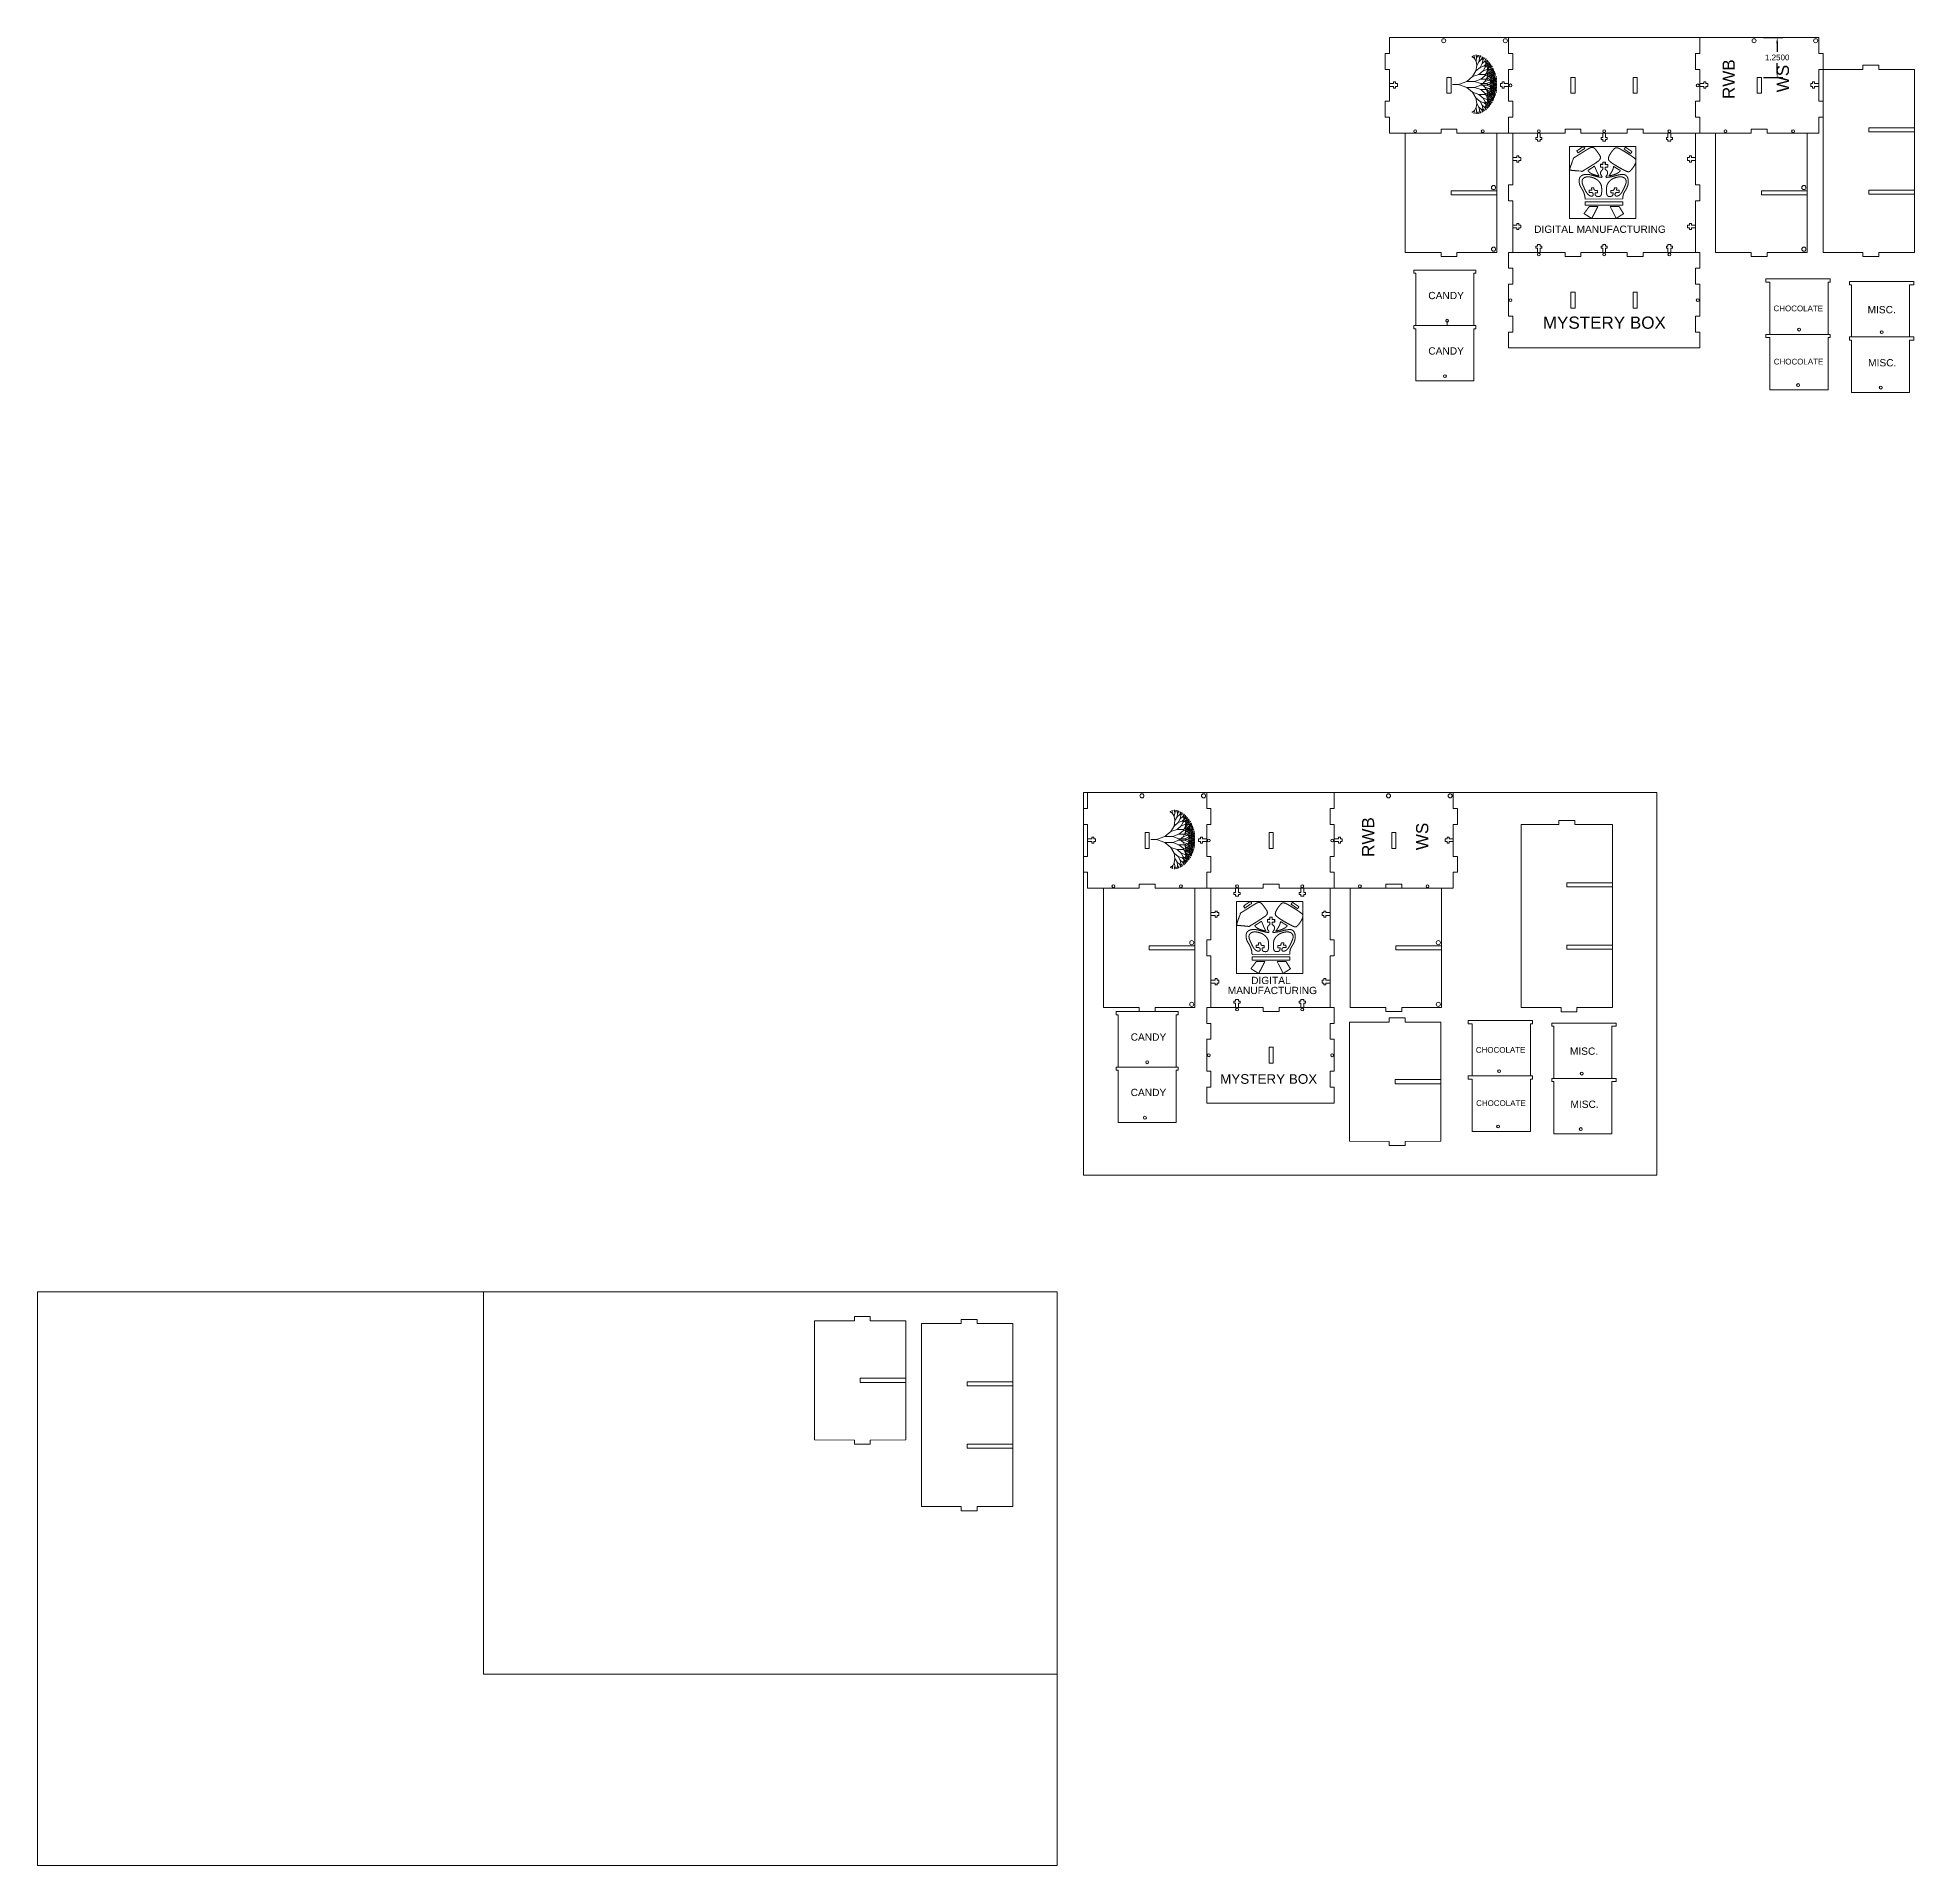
# Model space of a CAD drawing. Header units: inches. Extents: x 5.7 to 64.6, y 3.3 to 60.7.
import ezdxf

# ---------------------------------------------------------------- set-up
doc = ezdxf.new("R2010")
doc.units = ezdxf.units.IN
doc.header["$MEASUREMENT"] = 0
doc.layers.add('LASER BLACK', color=7, linetype='Continuous', lineweight=0, true_color=0x000000)
doc.layers.add('LASER MAGENTA', color=6, linetype='Continuous', lineweight=0, true_color=0xff00ff)
doc.styles.get("Standard").update_dxf_attribs({"font": 'Arial.ttf'})
doc.dimstyles.get("Standard").update_dxf_attribs({"dimtxt": 0.18, "dimasz": 0.18, "dimexe": 0.18, "dimexo": 0.0625, "dimgap": 0.09, "dimtad": 0, "dimtih": 1, "dimtoh": 1, "dimdec": 4, "dimzin": 0, "dimdsep": 46, "dimtxsty": 'Standard', "dimcen": 0.09, "dimadec": 0, "dimazin": 0, "dimtfac": 1, "dimtdec": 4, "dimtofl": 0, "dimtmove": 0, "dimatfit": 3, "dimfxl": 1, "dimtolj": 1, "dimtzin": 0, "dimarcsym": 0})

msp = doc.modelspace()

# ---------------------------------------------------------------- texts
at = {"layer": 'LASER BLACK'}
for s, p in [('RWB', (58.93572, 58.75288)), ('WS', (60.63427, 58.96409)), ('RWB', (47.61667, 34.97462)), ('WS', (49.31521, 35.18584))]:
    msp.add_text(s, height=0.382708, rotation=90, dxfattribs=at).set_placement(p)
for s, height, p in [('DIGITAL MANUFACTURING', 0.2285703, (52.63748, 54.55428)), ('CANDY', 0.22857, (49.3157, 52.47403)), ('MYSTERY BOX', 0.3827085, (52.91009, 51.54559)), ('CHOCOLATE', 0.178992, (60.1502, 52.09508)), ('MISC.', 0.22857, (63.10193, 52.03091)), ('CANDY', 0.22857, (49.3157, 50.73503)), ('CHOCOLATE', 0.178992, (60.1583, 50.42488)), ('MISC.', 0.22857, (63.11993, 50.36485)), ('MANUFACTURING', 0.2285703, (43.02047, 30.67009)), ('DIGITAL', 0.22857, (43.75416, 30.98523)), ('CANDY', 0.22857, (39.97319, 29.20944)), ('CHOCOLATE', 0.178992, (50.80768, 28.83049)), ('MISC.', 0.22857, (53.75942, 28.76632)), ('CANDY', 0.22857, (39.97319, 27.47044)), ('MYSTERY BOX', 0.3021048, (42.78138, 27.85547)), ('CHOCOLATE', 0.178992, (50.81579, 27.16029)), ('MISC.', 0.22857, (53.77742, 27.10026))]:
    msp.add_text(s, height=height, dxfattribs=at).set_placement(p)

# ---------------------------------------------------------------- blocks, each defined once
blk = doc.blocks.new('*D15')
at = {"layer": 'Defpoints', "color": 0, "transparency": 16777216}
for p in [(59.768, 60.682), (60.266, 60.682), (59.768, 59.432)]:
    blk.add_point(p, dxfattribs=at)
at = {"layer": 'LASER MAGENTA', "color": 0, "lineweight": -2, "transparency": 16777216}
for p, q in [((59.831, 60.682), (60.446, 60.682)), ((60.266, 60.502), (60.266, 60.239)), ((60.266, 59.612), (60.266, 59.875)), ((59.831, 59.432), (60.446, 59.432))]:
    blk.add_line(p, q, dxfattribs=at)
at = {"layer": 'LASER MAGENTA', "color": 0, "transparency": 16777216}
for points in [[(60.236, 60.502), (60.296, 60.502), (60.266, 60.682)], [(60.236, 59.612), (60.296, 59.612), (60.266, 59.432)]]:
    blk.add_solid(points, dxfattribs=at)
at = {"layer": 'LASER MAGENTA', "color": 0, "transparency": 16777216, "insert": (60.266, 60.057), "char_height": 0.18, "attachment_point": 5}
blk.add_mtext('\\A1;1.2500', dxfattribs=at)

# ---------------------------------------------------------------- dimensions: what is measured, and where the dimension line sits
at = {"layer": 'LASER MAGENTA'}
dim = msp.add_linear_dim(base=(60.2658, 60.68218), p1=(59.76822, 59.43218), p2=(59.76822, 60.68218), angle=90, dimstyle='Standard', dxfattribs=at)
dim.commit()
dim.dimension.update_dxf_attribs({"geometry": '*D15', "text_midpoint": (60.2658, 60.05718)})

# ---------------------------------------------------------------- linework, layer by layer
at = {"layer": 'LASER BLACK'}
for p, q in [((50.71057, 60.06888), (50.69322, 60.09665)), ((50.71057, 60.06888), (50.69322, 60.09665)), ((50.75222, 60.09317), (50.73486, 60.12094)), ((50.75222, 60.09317), (50.73486, 60.12094)), ((50.75222, 60.09317), (50.75569, 60.12441)), ((50.75222, 60.09317), (50.75569, 60.12441)), ((50.76263, 60.02723), (50.75222, 60.09317)), ((50.76263, 60.02723), (50.75222, 60.09317)), ((50.82164, 60.10706), (50.80428, 60.13482)), ((50.82164, 60.10706), (50.80428, 60.13482)), ((50.82164, 60.10706), (50.82511, 60.13829)), ((50.82164, 60.10706), (50.82511, 60.13829)), ((50.83205, 60.04111), (50.82164, 60.10706)), ((50.83205, 60.04111), (50.82164, 60.10706)), ((50.83205, 60.04111), (50.86328, 60.10012)), ((50.83205, 60.04111), (50.86328, 60.10012)), ((50.86328, 60.10012), (50.86676, 60.13135)), ((50.86328, 60.10012), (50.86676, 60.13135)), ((50.86328, 60.10012), (50.88758, 60.12094)), ((50.86328, 60.10012), (50.88758, 60.12094)), ((50.90841, 60.0897), (50.89105, 60.11747)), ((50.90841, 60.0897), (50.89105, 60.11747)), ((50.90841, 60.0897), (50.91188, 60.12094)), ((50.90841, 60.0897), (50.91188, 60.12094)), ((50.91882, 60.02376), (50.90841, 60.0897)), ((50.91882, 60.02376), (50.90841, 60.0897)), ((50.95006, 60.08276), (50.95353, 60.114)), ((50.95006, 60.08276), (50.95353, 60.114)), ((50.95006, 60.08276), (50.97435, 60.10359)), ((50.95006, 60.08276), (50.97435, 60.10359)), ((50.71057, 60.06888), (50.67933, 60.07929)), ((50.71057, 60.06888), (50.67933, 60.07929)), ((50.7071, 59.45802), (50.80775, 59.63503)), ((50.7071, 59.45802), (50.80775, 59.63503)), ((50.7071, 59.45802), (50.90146, 59.52743)), ((50.7071, 59.45802), (50.90146, 59.52743)), ((50.76263, 60.02723), (50.71057, 60.06888)), ((50.76263, 60.02723), (50.71057, 60.06888)), ((50.81469, 59.94046), (50.76263, 60.02723)), ((50.81469, 59.94046), (50.76263, 60.02723)), ((50.80775, 59.63503), (50.83552, 59.8051)), ((50.80775, 59.63503), (50.83552, 59.8051)), ((50.80775, 59.63503), (50.93964, 59.74609)), ((50.80775, 59.63503), (50.93964, 59.74609)), ((50.81469, 59.94046), (50.83205, 60.04111)), ((50.81469, 59.94046), (50.83205, 60.04111)), ((50.83552, 59.8051), (50.81469, 59.94046)), ((50.83552, 59.8051), (50.81469, 59.94046)), ((50.83552, 59.8051), (50.90146, 59.9231)), ((50.83552, 59.8051), (50.90146, 59.9231)), ((50.90146, 59.9231), (50.91882, 60.02376)), ((50.90146, 59.9231), (50.91882, 60.02376)), ((50.90146, 59.9231), (50.97782, 59.98905)), ((50.90146, 59.9231), (50.97782, 59.98905)), ((50.90146, 59.52743), (51.03335, 59.6385)), ((50.90146, 59.52743), (51.03335, 59.6385)), ((50.90146, 59.52743), (51.075, 59.52743)), ((50.91882, 60.02376), (50.95006, 60.08276)), ((50.91882, 60.02376), (50.95006, 60.08276)), ((50.93964, 59.74609), (51.00559, 59.8641)), ((50.93964, 59.74609), (51.00559, 59.8641)), ((50.93964, 59.74609), (51.06806, 59.79121)), ((50.93964, 59.74609), (51.06806, 59.79121)), ((50.97782, 59.98905), (51.00906, 60.04805)), ((50.97782, 59.98905), (51.00906, 60.04805)), ((50.97782, 59.98905), (51.0403, 60.00987)), ((50.97782, 59.98905), (51.0403, 60.00987)), ((51.01253, 60.0307), (50.99518, 60.05847)), ((51.01253, 60.0307), (50.99518, 60.05847)), ((51.00559, 59.8641), (51.02294, 59.96475)), ((51.00559, 59.8641), (51.02294, 59.96475)), ((51.00559, 59.8641), (51.08195, 59.93005)), ((51.00559, 59.8641), (51.08195, 59.93005)), ((51.00906, 60.04805), (51.01253, 60.07929)), ((51.00906, 60.04805), (51.01253, 60.07929)), ((51.00906, 60.04805), (51.03335, 60.06888)), ((51.00906, 60.04805), (51.03335, 60.06888)), ((51.01253, 60.0307), (51.016, 60.06194)), ((51.01253, 60.0307), (51.016, 60.06194)), ((51.02294, 59.96475), (51.01253, 60.0307)), ((51.02294, 59.96475), (51.01253, 60.0307)), ((51.02294, 59.96475), (51.05418, 60.02376)), ((51.02294, 59.96475), (51.05418, 60.02376)), ((51.03335, 59.6385), (51.0993, 59.75651)), ((51.03335, 59.6385), (51.0993, 59.75651)), ((51.03335, 59.6385), (51.16177, 59.68362)), ((51.03335, 59.6385), (51.16177, 59.68362)), ((51.0403, 60.00987), (51.06459, 60.0307)), ((51.0403, 60.00987), (51.06459, 60.0307)), ((51.0403, 60.00987), (51.075, 60.00987)), ((51.05418, 60.02376), (51.05765, 60.055)), ((51.05418, 60.02376), (51.05765, 60.055)), ((51.05418, 60.02376), (51.07848, 60.04458)), ((51.05418, 60.02376), (51.07848, 60.04458)), ((51.06806, 59.79121), (51.14442, 59.85716)), ((51.06806, 59.79121), (51.14442, 59.85716)), ((51.06806, 59.79121), (51.17219, 59.79121)), ((51.075, 59.52743), (51.20342, 59.57255)), ((51.075, 59.52743), (51.20342, 59.57255)), ((51.075, 59.52743), (51.20342, 59.48231)), ((51.075, 59.52743), (51.20342, 59.48231)), ((51.08195, 59.93005), (51.11318, 59.98905)), ((51.08195, 59.93005), (51.11318, 59.98905)), ((51.08195, 59.93005), (51.14442, 59.95087)), ((51.08195, 59.93005), (51.14442, 59.95087)), ((51.10624, 59.9231), (51.08889, 59.95087)), ((51.10624, 59.9231), (51.08889, 59.95087)), ((51.09236, 59.48578), (51.1583, 59.60379)), ((51.09236, 59.48578), (51.1583, 59.60379)), ((51.09236, 59.48578), (51.22078, 59.5309)), ((51.09236, 59.48578), (51.22078, 59.5309)), ((51.0993, 59.75651), (51.11665, 59.85716)), ((51.0993, 59.75651), (51.11665, 59.85716)), ((51.0993, 59.75651), (51.17566, 59.82245)), ((51.0993, 59.75651), (51.17566, 59.82245)), ((51.10624, 59.9231), (51.10971, 59.95434)), ((51.10624, 59.9231), (51.10971, 59.95434)), ((51.11665, 59.85716), (51.10624, 59.9231)), ((51.11665, 59.85716), (51.10624, 59.9231)), ((51.11318, 59.98905), (51.11665, 60.02029)), ((51.11318, 59.98905), (51.11665, 60.02029)), ((51.11318, 59.98905), (51.13748, 60.00987)), ((51.11318, 59.98905), (51.13748, 60.00987)), ((51.11665, 59.85716), (51.14789, 59.91616)), ((51.11665, 59.85716), (51.14789, 59.91616)), ((51.14442, 59.95087), (51.16872, 59.9717)), ((51.14442, 59.95087), (51.16872, 59.9717)), ((51.14442, 59.95087), (51.17913, 59.95087)), ((51.14442, 59.85716), (51.17566, 59.91616)), ((51.14442, 59.85716), (51.17566, 59.91616)), ((51.14442, 59.85716), (51.2069, 59.87798)), ((51.14442, 59.85716), (51.2069, 59.87798)), ((51.14789, 59.91616), (51.15136, 59.9474)), ((51.14789, 59.91616), (51.15136, 59.9474)), ((51.14789, 59.91616), (51.17219, 59.93699)), ((51.14789, 59.91616), (51.17219, 59.93699)), ((51.16525, 59.77039), (51.14789, 59.79816)), ((51.16525, 59.77039), (51.14789, 59.79816)), ((51.16525, 59.58297), (51.14789, 59.61073)), ((51.16525, 59.58297), (51.14789, 59.61073)), ((51.1583, 59.60379), (51.17566, 59.70444)), ((51.1583, 59.60379), (51.17566, 59.70444)), ((51.1583, 59.60379), (51.23466, 59.66974)), ((51.1583, 59.60379), (51.23466, 59.66974)), ((51.1583, 59.41637), (51.17566, 59.51702)), ((51.1583, 59.41637), (51.17566, 59.51702)), ((51.16177, 59.68362), (51.23813, 59.74956)), ((51.16177, 59.68362), (51.23813, 59.74956)), ((51.16177, 59.68362), (51.2659, 59.68362)), ((51.16525, 59.77039), (51.16872, 59.80163)), ((51.16525, 59.77039), (51.16872, 59.80163)), ((51.17566, 59.70444), (51.16525, 59.77039)), ((51.17566, 59.70444), (51.16525, 59.77039)), ((51.16525, 59.58297), (51.16872, 59.6142)), ((51.16525, 59.58297), (51.16872, 59.6142)), ((51.17566, 59.51702), (51.16525, 59.58297)), ((51.17566, 59.51702), (51.16525, 59.58297)), ((51.17219, 59.79121), (51.23466, 59.81204)), ((51.17219, 59.79121), (51.23466, 59.81204)), ((51.17219, 59.79121), (51.23466, 59.77039)), ((51.17219, 59.79121), (51.23466, 59.77039)), ((51.17566, 59.91616), (51.17913, 59.9474)), ((51.17566, 59.91616), (51.17913, 59.9474)), ((51.17566, 59.91616), (51.19995, 59.93699)), ((51.17566, 59.91616), (51.19995, 59.93699)), ((51.17566, 59.82245), (51.2069, 59.88145)), ((51.17566, 59.82245), (51.2069, 59.88145)), ((51.17566, 59.82245), (51.23813, 59.84328)), ((51.17566, 59.82245), (51.23813, 59.84328)), ((51.17566, 59.70444), (51.2069, 59.76345)), ((51.17566, 59.70444), (51.2069, 59.76345)), ((51.17566, 59.51702), (51.2069, 59.57602)), ((51.17566, 59.51702), (51.2069, 59.57602)), ((51.20342, 59.57255), (51.27978, 59.6385)), ((51.20342, 59.57255), (51.27978, 59.6385)), ((51.20342, 59.57255), (51.30755, 59.57255)), ((51.2069, 59.88145), (51.21037, 59.91269)), ((51.2069, 59.88145), (51.21037, 59.91269)), ((51.2069, 59.88145), (51.23119, 59.90228)), ((51.2069, 59.88145), (51.23119, 59.90228)), ((51.2069, 59.87798), (51.23119, 59.89881)), ((51.2069, 59.87798), (51.23119, 59.89881)), ((51.2069, 59.87798), (51.2416, 59.87798)), ((51.2069, 59.76345), (51.21037, 59.79469)), ((51.2069, 59.76345), (51.21037, 59.79469)), ((51.2069, 59.76345), (51.23119, 59.78427)), ((51.2069, 59.76345), (51.23119, 59.78427)), ((51.2069, 59.57602), (51.21037, 59.60726)), ((51.2069, 59.57602), (51.21037, 59.60726)), ((51.2069, 59.57602), (51.23119, 59.59685)), ((51.2069, 59.57602), (51.23119, 59.59685)), ((51.22078, 59.5309), (51.29713, 59.59685)), ((51.22078, 59.5309), (51.29713, 59.59685)), ((51.22078, 59.5309), (51.3249, 59.5309)), ((51.23466, 59.81204), (51.25896, 59.83286)), ((51.23466, 59.81204), (51.25896, 59.83286)), ((51.23466, 59.81204), (51.26937, 59.81204)), ((51.23466, 59.77039), (51.26937, 59.77039)), ((51.23466, 59.77039), (51.25896, 59.74956)), ((51.23466, 59.77039), (51.25896, 59.74956)), ((51.23466, 59.66974), (51.2659, 59.72874)), ((51.23466, 59.66974), (51.2659, 59.72874)), ((51.23466, 59.66974), (51.29713, 59.69056)), ((51.23466, 59.66974), (51.29713, 59.69056)), ((51.23466, 59.48231), (51.2659, 59.54132)), ((51.23466, 59.48231), (51.2659, 59.54132)), ((51.23466, 59.48231), (51.29713, 59.50314)), ((51.23466, 59.48231), (51.29713, 59.50314)), ((51.23813, 59.84328), (51.26243, 59.8641)), ((51.23813, 59.84328), (51.26243, 59.8641)), ((51.23813, 59.84328), (51.27284, 59.84328)), ((51.23813, 59.74956), (51.26937, 59.80857)), ((51.23813, 59.74956), (51.26937, 59.80857)), ((51.23813, 59.74956), (51.30061, 59.77039)), ((51.23813, 59.74956), (51.30061, 59.77039)), ((51.2659, 59.72874), (51.26937, 59.75998)), ((51.2659, 59.72874), (51.26937, 59.75998)), ((51.2659, 59.72874), (51.29019, 59.74956)), ((51.2659, 59.72874), (51.29019, 59.74956)), ((51.2659, 59.68362), (51.32838, 59.70444)), ((51.2659, 59.68362), (51.32838, 59.70444)), ((51.2659, 59.68362), (51.32838, 59.66279)), ((51.2659, 59.68362), (51.32838, 59.66279)), ((51.2659, 59.54132), (51.26937, 59.57255)), ((51.2659, 59.54132), (51.26937, 59.57255)), ((51.2659, 59.54132), (51.29019, 59.56214)), ((51.2659, 59.54132), (51.29019, 59.56214)), ((51.26937, 59.80857), (51.27284, 59.8398)), ((51.26937, 59.80857), (51.27284, 59.8398)), ((51.26937, 59.80857), (51.29367, 59.82939)), ((51.26937, 59.80857), (51.29367, 59.82939)), ((51.27978, 59.6385), (51.31102, 59.6975)), ((51.27978, 59.6385), (51.31102, 59.6975)), ((51.27978, 59.6385), (51.34226, 59.65932)), ((51.27978, 59.6385), (51.34226, 59.65932)), ((51.29713, 59.69056), (51.32143, 59.71139)), ((51.29713, 59.69056), (51.32143, 59.71139)), ((51.29713, 59.69056), (51.33184, 59.69056)), ((51.29713, 59.59685), (51.32838, 59.65585)), ((51.29713, 59.59685), (51.32838, 59.65585)), ((51.29713, 59.59685), (51.35961, 59.61767)), ((51.29713, 59.59685), (51.35961, 59.61767)), ((51.29713, 59.50314), (51.32143, 59.52396)), ((51.29713, 59.50314), (51.32143, 59.52396)), ((51.29713, 59.50314), (51.33184, 59.50314)), ((51.30061, 59.77039), (51.3249, 59.79121)), ((51.30061, 59.77039), (51.3249, 59.79121)), ((51.30061, 59.77039), (51.33532, 59.77039)), ((51.30755, 59.57255), (51.37003, 59.59338)), ((51.30755, 59.57255), (51.37003, 59.59338)), ((51.30755, 59.57255), (51.37003, 59.55173)), ((51.30755, 59.57255), (51.37003, 59.55173)), ((51.30755, 59.48231), (51.37003, 59.50314)), ((51.30755, 59.48231), (51.37003, 59.50314)), ((51.31102, 59.6975), (51.31449, 59.72874)), ((51.31102, 59.6975), (51.31449, 59.72874)), ((51.31102, 59.6975), (51.33532, 59.71833)), ((51.31102, 59.6975), (51.33532, 59.71833)), ((51.3249, 59.5309), (51.38738, 59.55173)), ((51.3249, 59.5309), (51.38738, 59.55173)), ((51.3249, 59.5309), (51.38738, 59.51008)), ((51.3249, 59.5309), (51.38738, 59.51008)), ((51.32838, 59.70444), (51.35267, 59.72527)), ((51.32838, 59.70444), (51.35267, 59.72527)), ((51.32838, 59.70444), (51.36308, 59.70444)), ((51.32838, 59.65585), (51.33184, 59.68709)), ((51.32838, 59.65585), (51.33184, 59.68709)), ((51.32838, 59.65585), (51.35267, 59.67668)), ((51.32838, 59.65585), (51.35267, 59.67668)), ((51.32838, 59.66279), (51.36308, 59.66279)), ((51.32838, 59.66279), (51.35267, 59.64197)), ((51.32838, 59.66279), (51.35267, 59.64197)), ((51.32838, 59.46843), (51.33184, 59.49967)), ((51.32838, 59.46843), (51.33184, 59.49967)), ((51.33878, 59.48578), (51.37003, 59.54479)), ((51.33878, 59.48578), (51.37003, 59.54479)), ((51.33878, 59.48578), (51.40126, 59.50661)), ((51.33878, 59.48578), (51.40126, 59.50661)), ((51.34226, 59.65932), (51.36655, 59.68015)), ((51.34226, 59.65932), (51.36655, 59.68015)), ((51.34226, 59.65932), (51.37697, 59.65932)), ((51.35961, 59.61767), (51.38391, 59.6385)), ((51.35961, 59.61767), (51.38391, 59.6385)), ((51.35961, 59.61767), (51.39432, 59.61767)), ((51.37003, 59.59338), (51.39432, 59.6142)), ((51.37003, 59.59338), (51.39432, 59.6142)), ((51.37003, 59.59338), (51.40472, 59.59338)), ((51.37003, 59.54479), (51.37349, 59.57602)), ((51.37003, 59.54479), (51.37349, 59.57602)), ((51.37003, 59.54479), (51.39432, 59.56561)), ((51.37003, 59.54479), (51.39432, 59.56561)), ((51.37003, 59.55173), (51.40472, 59.55173)), ((51.37003, 59.55173), (51.39432, 59.5309)), ((51.37003, 59.55173), (51.39432, 59.5309)), ((51.37003, 59.50314), (51.39432, 59.52396)), ((51.37003, 59.50314), (51.39432, 59.52396)), ((51.37003, 59.50314), (51.40472, 59.50314)), ((51.38738, 59.55173), (51.41168, 59.57255)), ((51.38738, 59.55173), (51.41168, 59.57255)), ((51.38738, 59.55173), (51.42208, 59.55173)), ((51.38738, 59.51008), (51.42208, 59.51008)), ((51.38738, 59.51008), (51.41168, 59.48926)), ((51.38738, 59.51008), (51.41168, 59.48926)), ((51.40126, 59.50661), (51.42556, 59.52743)), ((51.40126, 59.50661), (51.42556, 59.52743)), ((51.40126, 59.50661), (51.43597, 59.50661)), ((50.07636, 59.21159), (50.26284, 59.21159)), ((50.26284, 59.21159), (50.52315, 59.3053)), ((50.26284, 59.21159), (50.52315, 59.3053)), ((50.26284, 59.21159), (50.52315, 59.11788)), ((50.26284, 59.21159), (50.52315, 59.11788)), ((50.52315, 59.3053), (50.7071, 59.45802)), ((50.52315, 59.3053), (50.7071, 59.45802)), ((50.52315, 59.3053), (50.7661, 59.3053)), ((50.52315, 59.11788), (50.7661, 59.11788)), ((50.52315, 59.11788), (50.7071, 58.96516)), ((50.52315, 59.11788), (50.7071, 58.96516)), ((50.7071, 58.96516), (50.90146, 58.89575)), ((50.7071, 58.96516), (50.90146, 58.89575)), ((50.7071, 58.96516), (50.80775, 58.78815)), ((50.7071, 58.96516), (50.80775, 58.78815)), ((50.7661, 59.3053), (50.96047, 59.37472)), ((50.7661, 59.3053), (50.96047, 59.37472)), ((50.7661, 59.3053), (50.96047, 59.23589)), ((50.7661, 59.3053), (50.96047, 59.23589)), ((50.7661, 59.11788), (50.96047, 59.18729)), ((50.7661, 59.11788), (50.96047, 59.18729)), ((50.7661, 59.11788), (50.96047, 59.04846)), ((50.7661, 59.11788), (50.96047, 59.04846)), ((50.96047, 59.37472), (51.09236, 59.48578)), ((50.96047, 59.37472), (51.09236, 59.48578)), ((50.96047, 59.37472), (51.13401, 59.37472)), ((50.96047, 59.18729), (51.09236, 59.29836)), ((50.96047, 59.18729), (51.09236, 59.29836)), ((50.96047, 59.23589), (51.13401, 59.23589)), ((50.96047, 59.23589), (51.09236, 59.12482)), ((50.96047, 59.23589), (51.09236, 59.12482)), ((50.96047, 59.18729), (51.13401, 59.18729)), ((50.96047, 59.04846), (51.13401, 59.04846)), ((50.96047, 59.04846), (51.09236, 58.9374)), ((50.96047, 59.04846), (51.09236, 58.9374)), ((51.075, 58.89575), (51.20342, 58.94087)), ((51.075, 58.89575), (51.20342, 58.94087)), ((51.09236, 59.29836), (51.1583, 59.41637)), ((51.09236, 59.29836), (51.1583, 59.41637)), ((51.09236, 59.29836), (51.22078, 59.34348)), ((51.09236, 59.29836), (51.22078, 59.34348)), ((51.09236, 59.12482), (51.22078, 59.0797)), ((51.09236, 59.12482), (51.22078, 59.0797)), ((51.09236, 59.12482), (51.1583, 59.00681)), ((51.09236, 59.12482), (51.1583, 59.00681)), ((51.09236, 58.9374), (51.22078, 58.89228)), ((51.09236, 58.9374), (51.22078, 58.89228)), ((51.09236, 58.9374), (51.1583, 58.81938)), ((51.09236, 58.9374), (51.1583, 58.81938)), ((51.13401, 59.37472), (51.26243, 59.41984)), ((51.13401, 59.37472), (51.26243, 59.41984)), ((51.13401, 59.37472), (51.26243, 59.3296)), ((51.13401, 59.37472), (51.26243, 59.3296)), ((51.13401, 59.23589), (51.26243, 59.28101)), ((51.13401, 59.23589), (51.26243, 59.28101)), ((51.13401, 59.23589), (51.26243, 59.19077)), ((51.13401, 59.23589), (51.26243, 59.19077)), ((51.13401, 59.18729), (51.26243, 59.23242)), ((51.13401, 59.18729), (51.26243, 59.23242)), ((51.13401, 59.18729), (51.26243, 59.14217)), ((51.13401, 59.18729), (51.26243, 59.14217)), ((51.13401, 59.04846), (51.26243, 59.09358)), ((51.13401, 59.04846), (51.26243, 59.09358)), ((51.13401, 59.04846), (51.26243, 59.00334)), ((51.13401, 59.04846), (51.26243, 59.00334)), ((51.1583, 59.41637), (51.23466, 59.48231)), ((51.1583, 59.41637), (51.23466, 59.48231)), ((51.1583, 59.00681), (51.23466, 58.94087)), ((51.1583, 59.00681), (51.23466, 58.94087)), ((51.1583, 59.00681), (51.17566, 58.90616)), ((51.1583, 59.00681), (51.17566, 58.90616)), ((51.20342, 59.48231), (51.30755, 59.48231)), ((51.20342, 59.48231), (51.27978, 59.41637)), ((51.20342, 59.48231), (51.27978, 59.41637)), ((51.20342, 58.94087), (51.27978, 59.00681)), ((51.20342, 58.94087), (51.27978, 59.00681)), ((51.20342, 58.94087), (51.30755, 58.94087)), ((51.22078, 59.34348), (51.29713, 59.40943)), ((51.22078, 59.34348), (51.29713, 59.40943)), ((51.22078, 59.34348), (51.3249, 59.34348)), ((51.22078, 59.0797), (51.3249, 59.0797)), ((51.22078, 59.0797), (51.29713, 59.01375)), ((51.22078, 59.0797), (51.29713, 59.01375)), ((51.23466, 58.94087), (51.29713, 58.92004)), ((51.23466, 58.94087), (51.29713, 58.92004)), ((51.23466, 58.94087), (51.2659, 58.88186)), ((51.23466, 58.94087), (51.2659, 58.88186)), ((51.26243, 59.41984), (51.33878, 59.48578)), ((51.26243, 59.41984), (51.33878, 59.48578)), ((51.26243, 59.41984), (51.36655, 59.41984)), ((51.26243, 59.28101), (51.33878, 59.34695)), ((51.26243, 59.28101), (51.33878, 59.34695)), ((51.26243, 59.3296), (51.36655, 59.3296)), ((51.26243, 59.3296), (51.33878, 59.26365)), ((51.26243, 59.3296), (51.33878, 59.26365)), ((51.26243, 59.23242), (51.33878, 59.29836)), ((51.26243, 59.23242), (51.33878, 59.29836)), ((51.26243, 59.28101), (51.36655, 59.28101)), ((51.26243, 59.23242), (51.36655, 59.23242)), ((51.26243, 59.19077), (51.36655, 59.19077)), ((51.26243, 59.19077), (51.33878, 59.12482)), ((51.26243, 59.19077), (51.33878, 59.12482)), ((51.26243, 59.09358), (51.33878, 59.15953)), ((51.26243, 59.09358), (51.33878, 59.15953)), ((51.26243, 59.14217), (51.36655, 59.14217)), ((51.26243, 59.14217), (51.33878, 59.07623)), ((51.26243, 59.14217), (51.33878, 59.07623)), ((51.26243, 59.09358), (51.36655, 59.09358)), ((51.26243, 59.00334), (51.36655, 59.00334)), ((51.26243, 59.00334), (51.33878, 58.9374)), ((51.26243, 59.00334), (51.33878, 58.9374)), ((51.27978, 59.41637), (51.34226, 59.39554)), ((51.27978, 59.41637), (51.34226, 59.39554)), ((51.27978, 59.41637), (51.31102, 59.35736)), ((51.27978, 59.41637), (51.31102, 59.35736)), ((51.27978, 59.00681), (51.31102, 59.06582)), ((51.27978, 59.00681), (51.31102, 59.06582)), ((51.27978, 59.00681), (51.34226, 59.02764)), ((51.27978, 59.00681), (51.34226, 59.02764)), ((51.29713, 59.40943), (51.32838, 59.46843)), ((51.29713, 59.40943), (51.32838, 59.46843)), ((51.29713, 59.40943), (51.35961, 59.43025)), ((51.29713, 59.40943), (51.35961, 59.43025)), ((51.29713, 59.01375), (51.35961, 58.99293)), ((51.29713, 59.01375), (51.35961, 58.99293)), ((51.29713, 59.01375), (51.32838, 58.95475)), ((51.29713, 59.01375), (51.32838, 58.95475)), ((51.29713, 58.92004), (51.33184, 58.92004)), ((51.29713, 58.92004), (51.32143, 58.89922)), ((51.29713, 58.92004), (51.32143, 58.89922)), ((51.30755, 59.48231), (51.37003, 59.46149)), ((51.30755, 59.48231), (51.37003, 59.46149)), ((51.30755, 58.94087), (51.37003, 58.96169)), ((51.30755, 58.94087), (51.37003, 58.96169)), ((51.30755, 58.94087), (51.37003, 58.92004)), ((51.30755, 58.94087), (51.37003, 58.92004)), ((51.31102, 59.35736), (51.33532, 59.33654)), ((51.31102, 59.35736), (51.33532, 59.33654)), ((51.31102, 59.35736), (51.31449, 59.32613)), ((51.31102, 59.35736), (51.31449, 59.32613)), ((51.31102, 59.06582), (51.31449, 59.09705)), ((51.31102, 59.06582), (51.31449, 59.09705)), ((51.31102, 59.06582), (51.33532, 59.08664)), ((51.31102, 59.06582), (51.33532, 59.08664)), ((51.3249, 59.34348), (51.38738, 59.36431)), ((51.3249, 59.34348), (51.38738, 59.36431)), ((51.3249, 59.34348), (51.38738, 59.32266)), ((51.3249, 59.34348), (51.38738, 59.32266)), ((51.3249, 59.0797), (51.38738, 59.10052)), ((51.3249, 59.0797), (51.38738, 59.10052)), ((51.3249, 59.0797), (51.38738, 59.05887)), ((51.3249, 59.0797), (51.38738, 59.05887)), ((51.3249, 58.89228), (51.38738, 58.9131)), ((51.3249, 58.89228), (51.38738, 58.9131)), ((51.32838, 59.46843), (51.35267, 59.48926)), ((51.32838, 59.46843), (51.35267, 59.48926)), ((51.32838, 58.95475), (51.35267, 58.93393)), ((51.32838, 58.95475), (51.35267, 58.93393)), ((51.32838, 58.95475), (51.33184, 58.92351)), ((51.32838, 58.95475), (51.33184, 58.92351)), ((51.33878, 59.34695), (51.37003, 59.40596)), ((51.33878, 59.34695), (51.37003, 59.40596)), ((51.33878, 59.34695), (51.40126, 59.36778)), ((51.33878, 59.34695), (51.40126, 59.36778)), ((51.33878, 59.29836), (51.37003, 59.35736)), ((51.33878, 59.29836), (51.37003, 59.35736)), ((51.33878, 59.29836), (51.40126, 59.31919)), ((51.33878, 59.29836), (51.40126, 59.31919)), ((51.33878, 59.26365), (51.40126, 59.24283)), ((51.33878, 59.26365), (51.40126, 59.24283)), ((51.33878, 59.26365), (51.37003, 59.20465)), ((51.33878, 59.26365), (51.37003, 59.20465)), ((51.33878, 59.15953), (51.37003, 59.21853)), ((51.33878, 59.15953), (51.37003, 59.21853)), ((51.33878, 59.15953), (51.40126, 59.18035)), ((51.33878, 59.15953), (51.40126, 59.18035)), ((51.33878, 59.12482), (51.40126, 59.104)), ((51.33878, 59.12482), (51.40126, 59.104)), ((51.33878, 59.12482), (51.37003, 59.06582)), ((51.33878, 59.12482), (51.37003, 59.06582)), ((51.33878, 59.07623), (51.40126, 59.0554)), ((51.33878, 59.07623), (51.40126, 59.0554)), ((51.33878, 59.07623), (51.37003, 59.01722)), ((51.33878, 59.07623), (51.37003, 59.01722)), ((51.33878, 58.9374), (51.40126, 58.91657)), ((51.33878, 58.9374), (51.40126, 58.91657)), ((51.33878, 58.9374), (51.37003, 58.87839)), ((51.33878, 58.9374), (51.37003, 58.87839)), ((51.34226, 59.39554), (51.37697, 59.39554)), ((51.34226, 59.39554), (51.36655, 59.37472)), ((51.34226, 59.39554), (51.36655, 59.37472)), ((51.34226, 59.02764), (51.36655, 59.04846)), ((51.34226, 59.02764), (51.36655, 59.04846)), ((51.34226, 59.02764), (51.37697, 59.02764)), ((51.35961, 59.43025), (51.38391, 59.45108)), ((51.35961, 59.43025), (51.38391, 59.45108)), ((51.35961, 59.43025), (51.39432, 59.43025)), ((51.35961, 58.99293), (51.39432, 58.99293)), ((51.35961, 58.99293), (51.38391, 58.9721)), ((51.35961, 58.99293), (51.38391, 58.9721)), ((51.36655, 59.41984), (51.42903, 59.44066)), ((51.36655, 59.41984), (51.42903, 59.44066)), ((51.36655, 59.41984), (51.42903, 59.39901)), ((51.36655, 59.41984), (51.42903, 59.39901)), ((51.36655, 59.3296), (51.42903, 59.35042)), ((51.36655, 59.3296), (51.42903, 59.35042)), ((51.36655, 59.3296), (51.42903, 59.30877)), ((51.36655, 59.3296), (51.42903, 59.30877)), ((51.36655, 59.28101), (51.42903, 59.30183)), ((51.36655, 59.28101), (51.42903, 59.30183)), ((51.36655, 59.28101), (51.42903, 59.26018)), ((51.36655, 59.28101), (51.42903, 59.26018)), ((51.36655, 59.23242), (51.42903, 59.25324)), ((51.36655, 59.23242), (51.42903, 59.25324)), ((51.36655, 59.23242), (51.42903, 59.21159)), ((51.36655, 59.23242), (51.42903, 59.21159)), ((51.36655, 59.19077), (51.42903, 59.21159)), ((51.36655, 59.19077), (51.42903, 59.21159)), ((51.36655, 59.19077), (51.42903, 59.16994)), ((51.36655, 59.19077), (51.42903, 59.16994)), ((51.36655, 59.14217), (51.42903, 59.163)), ((51.36655, 59.14217), (51.42903, 59.163)), ((51.36655, 59.14217), (51.42903, 59.12135)), ((51.36655, 59.14217), (51.42903, 59.12135)), ((51.36655, 59.09358), (51.42903, 59.11441)), ((51.36655, 59.09358), (51.42903, 59.11441)), ((51.36655, 59.09358), (51.42903, 59.07276)), ((51.36655, 59.09358), (51.42903, 59.07276)), ((51.36655, 59.00334), (51.42903, 59.02417)), ((51.36655, 59.00334), (51.42903, 59.02417)), ((51.36655, 59.00334), (51.42903, 58.98252)), ((51.36655, 59.00334), (51.42903, 58.98252)), ((51.37003, 59.46149), (51.40472, 59.46149)), ((51.37003, 59.46149), (51.39432, 59.44066)), ((51.37003, 59.46149), (51.39432, 59.44066)), ((51.37003, 59.40596), (51.37349, 59.43719)), ((51.37003, 59.40596), (51.37349, 59.43719)), ((51.37003, 59.40596), (51.39432, 59.42678)), ((51.37003, 59.40596), (51.39432, 59.42678)), ((51.37003, 59.35736), (51.37349, 59.3886)), ((51.37003, 59.35736), (51.37349, 59.3886)), ((51.37003, 59.35736), (51.39432, 59.37819)), ((51.37003, 59.35736), (51.39432, 59.37819)), ((51.37003, 59.21853), (51.37349, 59.24977)), ((51.37003, 59.21853), (51.37349, 59.24977)), ((51.37003, 59.21853), (51.39432, 59.23936)), ((51.37003, 59.21853), (51.39432, 59.23936)), ((51.37003, 59.20465), (51.39432, 59.18382)), ((51.37003, 59.20465), (51.39432, 59.18382)), ((51.37003, 59.20465), (51.37349, 59.17341)), ((51.37003, 59.20465), (51.37349, 59.17341)), ((51.37003, 59.06582), (51.39432, 59.04499)), ((51.37003, 59.06582), (51.39432, 59.04499)), ((51.37003, 59.06582), (51.37349, 59.03458)), ((51.37003, 59.06582), (51.37349, 59.03458)), ((51.37003, 59.01722), (51.39432, 58.9964)), ((51.37003, 59.01722), (51.39432, 58.9964)), ((51.37003, 59.01722), (51.37349, 58.98599)), ((51.37003, 59.01722), (51.37349, 58.98599)), ((51.37003, 58.96169), (51.39432, 58.98252)), ((51.37003, 58.96169), (51.39432, 58.98252)), ((51.37003, 58.96169), (51.40472, 58.96169)), ((51.37003, 58.92004), (51.40472, 58.92004)), ((51.37003, 58.92004), (51.39432, 58.89922)), ((51.37003, 58.92004), (51.39432, 58.89922)), ((51.38738, 59.36431), (51.41168, 59.38513)), ((51.38738, 59.36431), (51.41168, 59.38513)), ((51.38738, 59.36431), (51.42208, 59.36431)), ((51.38738, 59.32266), (51.42208, 59.32266)), ((51.38738, 59.32266), (51.41168, 59.30183)), ((51.38738, 59.32266), (51.41168, 59.30183)), ((51.38738, 59.10052), (51.41168, 59.12135)), ((51.38738, 59.10052), (51.41168, 59.12135)), ((51.38738, 59.10052), (51.42208, 59.10052)), ((51.38738, 59.05887), (51.42208, 59.05887)), ((51.38738, 59.05887), (51.41168, 59.03805)), ((51.38738, 59.05887), (51.41168, 59.03805)), ((51.38738, 58.9131), (51.41168, 58.93393)), ((51.38738, 58.9131), (51.41168, 58.93393)), ((51.38738, 58.9131), (51.42208, 58.9131)), ((51.40126, 59.36778), (51.42556, 59.3886)), ((51.40126, 59.36778), (51.42556, 59.3886)), ((51.40126, 59.36778), (51.43597, 59.36778)), ((51.40126, 59.31919), (51.42556, 59.34001)), ((51.40126, 59.31919), (51.42556, 59.34001)), ((51.40126, 59.31919), (51.43597, 59.31919)), ((51.40126, 59.24283), (51.43597, 59.24283)), ((51.40126, 59.24283), (51.42556, 59.222)), ((51.40126, 59.24283), (51.42556, 59.222)), ((51.40126, 59.18035), (51.42556, 59.20118)), ((51.40126, 59.18035), (51.42556, 59.20118)), ((51.40126, 59.18035), (51.43597, 59.18035)), ((51.40126, 59.104), (51.43597, 59.104)), ((51.40126, 59.104), (51.42556, 59.08317)), ((51.40126, 59.104), (51.42556, 59.08317)), ((51.40126, 59.0554), (51.43597, 59.0554)), ((51.40126, 59.0554), (51.42556, 59.03458)), ((51.40126, 59.0554), (51.42556, 59.03458)), ((51.40126, 58.91657), (51.43597, 58.91657)), ((51.40126, 58.91657), (51.42556, 58.89575)), ((51.40126, 58.91657), (51.42556, 58.89575)), ((51.42903, 59.44066), (51.45333, 59.46149)), ((51.42903, 59.44066), (51.45333, 59.46149)), ((51.42903, 59.44066), (51.46373, 59.44066)), ((51.42903, 59.39901), (51.46373, 59.39901)), ((51.42903, 59.39901), (51.45333, 59.37819)), ((51.42903, 59.39901), (51.45333, 59.37819)), ((51.42903, 59.35042), (51.45333, 59.37125)), ((51.42903, 59.35042), (51.45333, 59.37125)), ((51.42903, 59.35042), (51.46373, 59.35042)), ((51.42903, 59.30183), (51.45333, 59.32266)), ((51.42903, 59.30183), (51.45333, 59.32266)), ((51.42903, 59.30877), (51.46373, 59.30877)), ((51.42903, 59.30877), (51.45333, 59.28795)), ((51.42903, 59.30877), (51.45333, 59.28795)), ((51.42903, 59.30183), (51.46373, 59.30183)), ((51.42903, 59.25324), (51.45333, 59.27406)), ((51.42903, 59.25324), (51.45333, 59.27406)), ((51.42903, 59.26018), (51.46373, 59.26018)), ((51.42903, 59.26018), (51.45333, 59.23936)), ((51.42903, 59.26018), (51.45333, 59.23936)), ((51.42903, 59.25324), (51.46373, 59.25324)), ((51.42903, 59.21159), (51.45333, 59.23242)), ((51.42903, 59.21159), (51.45333, 59.23242)), ((51.42903, 59.21159), (51.46373, 59.21159)), ((51.42903, 59.21159), (51.46373, 59.21159)), ((51.42903, 59.21159), (51.45333, 59.19077)), ((51.42903, 59.21159), (51.45333, 59.19077)), ((51.42903, 59.163), (51.45333, 59.18382)), ((51.42903, 59.163), (51.45333, 59.18382)), ((51.42903, 59.16994), (51.46373, 59.16994)), ((51.42903, 59.16994), (51.45333, 59.14912)), ((51.42903, 59.16994), (51.45333, 59.14912)), ((51.42903, 59.163), (51.46373, 59.163)), ((51.42903, 59.11441), (51.45333, 59.13523)), ((51.42903, 59.11441), (51.45333, 59.13523)), ((51.42903, 59.12135), (51.46373, 59.12135)), ((51.42903, 59.12135), (51.45333, 59.10052)), ((51.42903, 59.12135), (51.45333, 59.10052)), ((51.42903, 59.11441), (51.46373, 59.11441)), ((51.42903, 59.07276), (51.46373, 59.07276)), ((51.42903, 59.07276), (51.45333, 59.05193)), ((51.42903, 59.07276), (51.45333, 59.05193)), ((51.42903, 59.02417), (51.45333, 59.04499)), ((51.42903, 59.02417), (51.45333, 59.04499)), ((51.42903, 59.02417), (51.46373, 59.02417)), ((51.42903, 58.98252), (51.46373, 58.98252)), ((51.42903, 58.98252), (51.45333, 58.96169)), ((51.42903, 58.98252), (51.45333, 58.96169)), ((50.71404, 58.3543), (50.6828, 58.34389)), ((50.71404, 58.3543), (50.6828, 58.34389)), ((50.71404, 58.3543), (50.70016, 58.32654)), ((50.71404, 58.3543), (50.70016, 58.32654)), ((50.7661, 58.39595), (50.71404, 58.3543)), ((50.7661, 58.39595), (50.71404, 58.3543)), ((50.75569, 58.33), (50.74181, 58.30225)), ((50.75569, 58.33), (50.74181, 58.30225)), ((50.7661, 58.39595), (50.75569, 58.33)), ((50.7661, 58.39595), (50.75569, 58.33)), ((50.75569, 58.33), (50.75916, 58.29877)), ((50.75569, 58.33), (50.75916, 58.29877)), ((50.81469, 58.48272), (50.7661, 58.39595)), ((50.81469, 58.48272), (50.7661, 58.39595)), ((50.80775, 58.78815), (50.93964, 58.67709)), ((50.80775, 58.78815), (50.93964, 58.67709)), ((50.80775, 58.78815), (50.83552, 58.61809)), ((50.80775, 58.78815), (50.83552, 58.61809)), ((50.83552, 58.61809), (50.81469, 58.48272)), ((50.83552, 58.61809), (50.81469, 58.48272)), ((50.81469, 58.48272), (50.83205, 58.38207)), ((50.81469, 58.48272), (50.83205, 58.38207)), ((50.83205, 58.38207), (50.82164, 58.31612)), ((50.83205, 58.38207), (50.82164, 58.31612)), ((50.83205, 58.38207), (50.86328, 58.32306)), ((50.83205, 58.38207), (50.86328, 58.32306)), ((50.83552, 58.61809), (50.90146, 58.50008)), ((50.83552, 58.61809), (50.90146, 58.50008)), ((50.86328, 58.32306), (50.88758, 58.30225)), ((50.86328, 58.32306), (50.88758, 58.30225)), ((50.86328, 58.32306), (50.86676, 58.29183)), ((50.86328, 58.32306), (50.86676, 58.29183)), ((50.90841, 58.33348), (50.89452, 58.30571)), ((50.90841, 58.33348), (50.89452, 58.30571)), ((50.90146, 58.89575), (51.075, 58.89575)), ((50.90146, 58.89575), (51.03335, 58.78469)), ((50.90146, 58.89575), (51.03335, 58.78469)), ((50.90146, 58.50008), (50.97782, 58.43413)), ((50.90146, 58.50008), (50.97782, 58.43413)), ((50.90146, 58.50008), (50.91882, 58.39942)), ((50.90146, 58.50008), (50.91882, 58.39942)), ((50.91882, 58.39942), (50.90841, 58.33348)), ((50.91882, 58.39942), (50.90841, 58.33348)), ((50.90841, 58.33348), (50.91188, 58.30225)), ((50.90841, 58.33348), (50.91188, 58.30225)), ((50.91882, 58.39942), (50.95006, 58.34042)), ((50.91882, 58.39942), (50.95006, 58.34042)), ((50.93964, 58.67709), (51.06806, 58.63197)), ((50.93964, 58.67709), (51.06806, 58.63197)), ((50.93964, 58.67709), (51.00559, 58.55908)), ((50.93964, 58.67709), (51.00559, 58.55908)), ((50.95006, 58.34042), (50.97435, 58.31959)), ((50.95006, 58.34042), (50.97435, 58.31959)), ((50.95006, 58.34042), (50.95353, 58.30918)), ((50.95006, 58.34042), (50.95353, 58.30918)), ((50.97782, 58.43413), (51.0403, 58.4133)), ((50.97782, 58.43413), (51.0403, 58.4133)), ((50.97782, 58.43413), (51.00906, 58.37513)), ((50.97782, 58.43413), (51.00906, 58.37513)), ((51.01253, 58.39248), (50.99865, 58.36471)), ((51.01253, 58.39248), (50.99865, 58.36471)), ((51.00559, 58.55908), (51.08195, 58.49314)), ((51.00559, 58.55908), (51.08195, 58.49314)), ((51.00559, 58.55908), (51.02294, 58.45843)), ((51.00559, 58.55908), (51.02294, 58.45843)), ((51.00906, 58.37513), (51.03335, 58.3543)), ((51.00906, 58.37513), (51.03335, 58.3543)), ((51.00906, 58.37513), (51.01253, 58.34389)), ((51.00906, 58.37513), (51.01253, 58.34389)), ((51.02294, 58.45843), (51.01253, 58.39248)), ((51.02294, 58.45843), (51.01253, 58.39248)), ((51.01253, 58.39248), (51.016, 58.36124)), ((51.01253, 58.39248), (51.016, 58.36124)), ((51.02294, 58.45843), (51.05418, 58.39942)), ((51.02294, 58.45843), (51.05418, 58.39942)), ((51.03335, 58.78469), (51.16177, 58.73956)), ((51.03335, 58.78469), (51.16177, 58.73956)), ((51.03335, 58.78469), (51.0993, 58.66668)), ((51.03335, 58.78469), (51.0993, 58.66668)), ((51.0403, 58.4133), (51.075, 58.4133)), ((51.0403, 58.4133), (51.06459, 58.39248)), ((51.0403, 58.4133), (51.06459, 58.39248)), ((51.05418, 58.39942), (51.07848, 58.37859)), ((51.05418, 58.39942), (51.07848, 58.37859)), ((51.05418, 58.39942), (51.05765, 58.36819)), ((51.05418, 58.39942), (51.05765, 58.36819)), ((51.06806, 58.63197), (51.17219, 58.63197)), ((51.06806, 58.63197), (51.14442, 58.56602)), ((51.06806, 58.63197), (51.14442, 58.56602)), ((51.075, 58.89575), (51.20342, 58.85063)), ((51.075, 58.89575), (51.20342, 58.85063)), ((51.08195, 58.49314), (51.14442, 58.47231)), ((51.08195, 58.49314), (51.14442, 58.47231)), ((51.08195, 58.49314), (51.11318, 58.43413)), ((51.08195, 58.49314), (51.11318, 58.43413)), ((51.10624, 58.50008), (51.09236, 58.47231)), ((51.10624, 58.50008), (51.09236, 58.47231)), ((51.0993, 58.66668), (51.17566, 58.60073)), ((51.0993, 58.66668), (51.17566, 58.60073)), ((51.0993, 58.66668), (51.11665, 58.56602)), ((51.0993, 58.66668), (51.11665, 58.56602)), ((51.11665, 58.56602), (51.10624, 58.50008)), ((51.11665, 58.56602), (51.10624, 58.50008)), ((51.10624, 58.50008), (51.10971, 58.46884)), ((51.10624, 58.50008), (51.10971, 58.46884)), ((51.11318, 58.43413), (51.13748, 58.4133)), ((51.11318, 58.43413), (51.13748, 58.4133)), ((51.11318, 58.43413), (51.11665, 58.40289)), ((51.11318, 58.43413), (51.11665, 58.40289)), ((51.11665, 58.56602), (51.14789, 58.50702)), ((51.11665, 58.56602), (51.14789, 58.50702)), ((51.14442, 58.56602), (51.2069, 58.54519)), ((51.14442, 58.56602), (51.2069, 58.54519)), ((51.14442, 58.56602), (51.17566, 58.50702)), ((51.14442, 58.56602), (51.17566, 58.50702)), ((51.14442, 58.47231), (51.17913, 58.47231)), ((51.14442, 58.47231), (51.16872, 58.45149)), ((51.14442, 58.47231), (51.16872, 58.45149)), ((51.14789, 58.50702), (51.17219, 58.48619)), ((51.14789, 58.50702), (51.17219, 58.48619)), ((51.14789, 58.50702), (51.15136, 58.47578)), ((51.14789, 58.50702), (51.15136, 58.47578)), ((51.16525, 58.84021), (51.15136, 58.81244)), ((51.16525, 58.84021), (51.15136, 58.81244)), ((51.16525, 58.65278), (51.15136, 58.62503)), ((51.16525, 58.65278), (51.15136, 58.62503)), ((51.1583, 58.81938), (51.23466, 58.75344)), ((51.1583, 58.81938), (51.23466, 58.75344)), ((51.1583, 58.81938), (51.17566, 58.71874)), ((51.1583, 58.81938), (51.17566, 58.71874)), ((51.16177, 58.73956), (51.2659, 58.73956)), ((51.16177, 58.73956), (51.23813, 58.67362)), ((51.16177, 58.73956), (51.23813, 58.67362)), ((51.17566, 58.90616), (51.16525, 58.84021)), ((51.17566, 58.90616), (51.16525, 58.84021)), ((51.16525, 58.84021), (51.16872, 58.80898)), ((51.16525, 58.84021), (51.16872, 58.80898)), ((51.17566, 58.71874), (51.16525, 58.65278)), ((51.17566, 58.71874), (51.16525, 58.65278)), ((51.16525, 58.65278), (51.16872, 58.62155)), ((51.16525, 58.65278), (51.16872, 58.62155)), ((51.17219, 58.63197), (51.23466, 58.65278)), ((51.17219, 58.63197), (51.23466, 58.65278)), ((51.17219, 58.63197), (51.23466, 58.61113)), ((51.17219, 58.63197), (51.23466, 58.61113)), ((51.17566, 58.90616), (51.2069, 58.84716)), ((51.17566, 58.90616), (51.2069, 58.84716)), ((51.17566, 58.71874), (51.2069, 58.65974)), ((51.17566, 58.71874), (51.2069, 58.65974)), ((51.17566, 58.60073), (51.23813, 58.5799)), ((51.17566, 58.60073), (51.23813, 58.5799)), ((51.17566, 58.60073), (51.2069, 58.54173)), ((51.17566, 58.60073), (51.2069, 58.54173)), ((51.17566, 58.50702), (51.19995, 58.48619)), ((51.17566, 58.50702), (51.19995, 58.48619)), ((51.17566, 58.50702), (51.17913, 58.47578)), ((51.17566, 58.50702), (51.17913, 58.47578)), ((51.20342, 58.85063), (51.30755, 58.85063)), ((51.20342, 58.85063), (51.27978, 58.78469)), ((51.20342, 58.85063), (51.27978, 58.78469)), ((51.2069, 58.84716), (51.23119, 58.82634)), ((51.2069, 58.84716), (51.23119, 58.82634)), ((51.2069, 58.84716), (51.21037, 58.81592)), ((51.2069, 58.84716), (51.21037, 58.81592)), ((51.2069, 58.65974), (51.23119, 58.63891)), ((51.2069, 58.65974), (51.23119, 58.63891)), ((51.2069, 58.65974), (51.21037, 58.62849)), ((51.2069, 58.65974), (51.21037, 58.62849)), ((51.2069, 58.54519), (51.2416, 58.54519)), ((51.2069, 58.54519), (51.23119, 58.52437)), ((51.2069, 58.54519), (51.23119, 58.52437)), ((51.2069, 58.54173), (51.23119, 58.5209)), ((51.2069, 58.54173), (51.23119, 58.5209)), ((51.2069, 58.54173), (51.21037, 58.51049)), ((51.2069, 58.54173), (51.21037, 58.51049)), ((51.22078, 58.89228), (51.3249, 58.89228)), ((51.22078, 58.89228), (51.29713, 58.82634)), ((51.22078, 58.89228), (51.29713, 58.82634)), ((51.23466, 58.75344), (51.29713, 58.73262)), ((51.23466, 58.75344), (51.29713, 58.73262)), ((51.23466, 58.75344), (51.2659, 58.69443)), ((51.23466, 58.75344), (51.2659, 58.69443)), ((51.23466, 58.65278), (51.25896, 58.67362)), ((51.23466, 58.65278), (51.25896, 58.67362)), ((51.23466, 58.65278), (51.26937, 58.65278)), ((51.23466, 58.61113), (51.26937, 58.61113)), ((51.23466, 58.61113), (51.25896, 58.59032)), ((51.23466, 58.61113), (51.25896, 58.59032)), ((51.23813, 58.67362), (51.30061, 58.65278)), ((51.23813, 58.67362), (51.30061, 58.65278)), ((51.23813, 58.67362), (51.26937, 58.61461)), ((51.23813, 58.67362), (51.26937, 58.61461)), ((51.23813, 58.5799), (51.27284, 58.5799)), ((51.23813, 58.5799), (51.26243, 58.55908)), ((51.23813, 58.5799), (51.26243, 58.55908)), ((51.2659, 58.88186), (51.29019, 58.86104)), ((51.2659, 58.88186), (51.29019, 58.86104)), ((51.2659, 58.88186), (51.26937, 58.85063)), ((51.2659, 58.88186), (51.26937, 58.85063)), ((51.2659, 58.73956), (51.32838, 58.76039)), ((51.2659, 58.73956), (51.32838, 58.76039)), ((51.2659, 58.73956), (51.32838, 58.71874)), ((51.2659, 58.73956), (51.32838, 58.71874)), ((51.2659, 58.69443), (51.29019, 58.67362)), ((51.2659, 58.69443), (51.29019, 58.67362)), ((51.2659, 58.69443), (51.26937, 58.6632)), ((51.2659, 58.69443), (51.26937, 58.6632)), ((51.26937, 58.61461), (51.29367, 58.59379)), ((51.26937, 58.61461), (51.29367, 58.59379)), ((51.26937, 58.61461), (51.27284, 58.58338)), ((51.26937, 58.61461), (51.27284, 58.58338)), ((51.27978, 58.78469), (51.34226, 58.76385)), ((51.27978, 58.78469), (51.34226, 58.76385)), ((51.27978, 58.78469), (51.31102, 58.72568)), ((51.27978, 58.78469), (51.31102, 58.72568)), ((51.29713, 58.82634), (51.35961, 58.8055)), ((51.29713, 58.82634), (51.35961, 58.8055)), ((51.29713, 58.82634), (51.32838, 58.76733)), ((51.29713, 58.82634), (51.32838, 58.76733)), ((51.29713, 58.73262), (51.33184, 58.73262)), ((51.29713, 58.73262), (51.32143, 58.71179)), ((51.29713, 58.73262), (51.32143, 58.71179)), ((51.30061, 58.65278), (51.33532, 58.65278)), ((51.30061, 58.65278), (51.3249, 58.63197)), ((51.30061, 58.65278), (51.3249, 58.63197)), ((51.30755, 58.85063), (51.37003, 58.87145)), ((51.30755, 58.85063), (51.37003, 58.87145)), ((51.30755, 58.85063), (51.37003, 58.8298)), ((51.30755, 58.85063), (51.37003, 58.8298)), ((51.31102, 58.72568), (51.33532, 58.70485)), ((51.31102, 58.72568), (51.33532, 58.70485)), ((51.31102, 58.72568), (51.31449, 58.69443)), ((51.31102, 58.72568), (51.31449, 58.69443)), ((51.3249, 58.89228), (51.38738, 58.87145)), ((51.3249, 58.89228), (51.38738, 58.87145)), ((51.32838, 58.76039), (51.35267, 58.78121)), ((51.32838, 58.76039), (51.35267, 58.78121)), ((51.32838, 58.76733), (51.35267, 58.7465)), ((51.32838, 58.76733), (51.35267, 58.7465)), ((51.32838, 58.76733), (51.33184, 58.73608)), ((51.32838, 58.76733), (51.33184, 58.73608)), ((51.32838, 58.76039), (51.36308, 58.76039)), ((51.32838, 58.71874), (51.36308, 58.71874)), ((51.32838, 58.71874), (51.35267, 58.69791)), ((51.32838, 58.71874), (51.35267, 58.69791)), ((51.34226, 58.76385), (51.37697, 58.76385)), ((51.34226, 58.76385), (51.36655, 58.74304)), ((51.34226, 58.76385), (51.36655, 58.74304)), ((51.35961, 58.8055), (51.39432, 58.8055)), ((51.35961, 58.8055), (51.38391, 58.78469)), ((51.35961, 58.8055), (51.38391, 58.78469)), ((51.37003, 58.87145), (51.39432, 58.89228)), ((51.37003, 58.87145), (51.39432, 58.89228)), ((51.37003, 58.87839), (51.39432, 58.85757)), ((51.37003, 58.87839), (51.39432, 58.85757)), ((51.37003, 58.87839), (51.37349, 58.84716)), ((51.37003, 58.87839), (51.37349, 58.84716)), ((51.37003, 58.87145), (51.40472, 58.87145)), ((51.37003, 58.8298), (51.40472, 58.8298)), ((51.37003, 58.8298), (51.39432, 58.80898)), ((51.37003, 58.8298), (51.39432, 58.80898)), ((51.38738, 58.87145), (51.42208, 58.87145)), ((51.38738, 58.87145), (51.41168, 58.85063)), ((51.38738, 58.87145), (51.41168, 58.85063)), ((50.82164, 58.31612), (50.80775, 58.28835)), ((50.82164, 58.31612), (50.80775, 58.28835)), ((50.82164, 58.31612), (50.82511, 58.28489)), ((50.82164, 58.31612), (50.82511, 58.28489)), ((41.23753, 36.37779), (41.20629, 36.3882)), ((41.23753, 36.37779), (41.20629, 36.3882)), ((41.23753, 36.37779), (41.22017, 36.40556)), ((41.23753, 36.37779), (41.22017, 36.40556)), ((41.23406, 35.76693), (41.33471, 35.94394)), ((41.23406, 35.76693), (41.33471, 35.94394)), ((41.28959, 36.33614), (41.23753, 36.37779)), ((41.28959, 36.33614), (41.23753, 36.37779)), ((41.27918, 36.40209), (41.26182, 36.42985)), ((41.27918, 36.40209), (41.26182, 36.42985)), ((41.27918, 36.40209), (41.28265, 36.43333)), ((41.27918, 36.40209), (41.28265, 36.43333)), ((41.28959, 36.33614), (41.27918, 36.40209)), ((41.28959, 36.33614), (41.27918, 36.40209)), ((41.34165, 36.24937), (41.28959, 36.33614)), ((41.34165, 36.24937), (41.28959, 36.33614)), ((41.34859, 36.41597), (41.33124, 36.44374)), ((41.34859, 36.41597), (41.33124, 36.44374)), ((41.33471, 35.94394), (41.36248, 36.11401)), ((41.33471, 35.94394), (41.36248, 36.11401)), ((41.33471, 35.94394), (41.4666, 36.05501)), ((41.33471, 35.94394), (41.4666, 36.05501)), ((41.34165, 36.24937), (41.35901, 36.35003)), ((41.34165, 36.24937), (41.35901, 36.35003)), ((41.36248, 36.11401), (41.34165, 36.24937)), ((41.36248, 36.11401), (41.34165, 36.24937)), ((41.34859, 36.41597), (41.35207, 36.44721)), ((41.34859, 36.41597), (41.35207, 36.44721)), ((41.35901, 36.35003), (41.34859, 36.41597)), ((41.35901, 36.35003), (41.34859, 36.41597)), ((41.35901, 36.35003), (41.39024, 36.40903)), ((41.35901, 36.35003), (41.39024, 36.40903)), ((41.36248, 36.11401), (41.42842, 36.23202)), ((41.36248, 36.11401), (41.42842, 36.23202)), ((41.39024, 36.40903), (41.39372, 36.44027)), ((41.39024, 36.40903), (41.39372, 36.44027)), ((41.39024, 36.40903), (41.41454, 36.42985)), ((41.39024, 36.40903), (41.41454, 36.42985)), ((41.43536, 36.39862), (41.41801, 36.42638)), ((41.43536, 36.39862), (41.41801, 36.42638)), ((41.42842, 36.23202), (41.44578, 36.33267)), ((41.42842, 36.23202), (41.44578, 36.33267)), ((41.42842, 36.23202), (41.50478, 36.29796)), ((41.42842, 36.23202), (41.50478, 36.29796)), ((41.42842, 35.83635), (41.56031, 35.94741)), ((41.42842, 35.83635), (41.56031, 35.94741)), ((41.43536, 36.39862), (41.43884, 36.42985)), ((41.43536, 36.39862), (41.43884, 36.42985)), ((41.44578, 36.33267), (41.43536, 36.39862)), ((41.44578, 36.33267), (41.43536, 36.39862)), ((41.44578, 36.33267), (41.47701, 36.39168)), ((41.44578, 36.33267), (41.47701, 36.39168)), ((41.4666, 36.05501), (41.53255, 36.17301)), ((41.4666, 36.05501), (41.53255, 36.17301)), ((41.4666, 36.05501), (41.59502, 36.10013)), ((41.4666, 36.05501), (41.59502, 36.10013)), ((41.47701, 36.39168), (41.48049, 36.42291)), ((41.47701, 36.39168), (41.48049, 36.42291)), ((41.47701, 36.39168), (41.50131, 36.4125)), ((41.47701, 36.39168), (41.50131, 36.4125)), ((41.50478, 36.29796), (41.53602, 36.35697)), ((41.50478, 36.29796), (41.53602, 36.35697)), ((41.50478, 36.29796), (41.56726, 36.31879)), ((41.50478, 36.29796), (41.56726, 36.31879)), ((41.53949, 36.33961), (41.52214, 36.36738)), ((41.53949, 36.33961), (41.52214, 36.36738)), ((41.53255, 36.17301), (41.5499, 36.27367)), ((41.53255, 36.17301), (41.5499, 36.27367)), ((41.53255, 36.17301), (41.60891, 36.23896)), ((41.53255, 36.17301), (41.60891, 36.23896)), ((41.53602, 36.35697), (41.53949, 36.3882)), ((41.53602, 36.35697), (41.53949, 36.3882)), ((41.53602, 36.35697), (41.56031, 36.37779)), ((41.53602, 36.35697), (41.56031, 36.37779)), ((41.53949, 36.33961), (41.54296, 36.37085)), ((41.53949, 36.33961), (41.54296, 36.37085)), ((41.5499, 36.27367), (41.53949, 36.33961)), ((41.5499, 36.27367), (41.53949, 36.33961)), ((41.5499, 36.27367), (41.58114, 36.33267)), ((41.5499, 36.27367), (41.58114, 36.33267)), ((41.56031, 35.94741), (41.62626, 36.06542)), ((41.56031, 35.94741), (41.62626, 36.06542)), ((41.56031, 35.94741), (41.68873, 35.99253)), ((41.56031, 35.94741), (41.68873, 35.99253)), ((41.56726, 36.31879), (41.59155, 36.33961)), ((41.56726, 36.31879), (41.59155, 36.33961)), ((41.56726, 36.31879), (41.60196, 36.31879)), ((41.58114, 36.33267), (41.58461, 36.36391)), ((41.58114, 36.33267), (41.58461, 36.36391)), ((41.58114, 36.33267), (41.60543, 36.3535)), ((41.58114, 36.33267), (41.60543, 36.3535)), ((41.59502, 36.10013), (41.67138, 36.16607)), ((41.59502, 36.10013), (41.67138, 36.16607)), ((41.59502, 36.10013), (41.69915, 36.10013)), ((41.60891, 36.23896), (41.64014, 36.29796)), ((41.60891, 36.23896), (41.64014, 36.29796)), ((41.60891, 36.23896), (41.67138, 36.25978)), ((41.60891, 36.23896), (41.67138, 36.25978)), ((41.6332, 36.23202), (41.61585, 36.25978)), ((41.6332, 36.23202), (41.61585, 36.25978)), ((41.62626, 36.06542), (41.64361, 36.16607)), ((41.62626, 36.06542), (41.64361, 36.16607)), ((41.62626, 36.06542), (41.70262, 36.13136)), ((41.62626, 36.06542), (41.70262, 36.13136)), ((41.6332, 36.23202), (41.63667, 36.26326)), ((41.6332, 36.23202), (41.63667, 36.26326)), ((41.64361, 36.16607), (41.6332, 36.23202)), ((41.64361, 36.16607), (41.6332, 36.23202)), ((41.64014, 36.29796), (41.64361, 36.3292)), ((41.64014, 36.29796), (41.64361, 36.3292)), ((41.64014, 36.29796), (41.66444, 36.31879)), ((41.64014, 36.29796), (41.66444, 36.31879)), ((41.64361, 36.16607), (41.67485, 36.22508)), ((41.64361, 36.16607), (41.67485, 36.22508)), ((41.67138, 36.25978), (41.69568, 36.28061)), ((41.67138, 36.25978), (41.69568, 36.28061)), ((41.67138, 36.25978), (41.70609, 36.25978)), ((41.67138, 36.16607), (41.70262, 36.22508)), ((41.67138, 36.16607), (41.70262, 36.22508)), ((41.67138, 36.16607), (41.73385, 36.1869)), ((41.67138, 36.16607), (41.73385, 36.1869)), ((41.67485, 36.22508), (41.67832, 36.25631)), ((41.67485, 36.22508), (41.67832, 36.25631)), ((41.67485, 36.22508), (41.69915, 36.2459)), ((41.67485, 36.22508), (41.69915, 36.2459)), ((41.6922, 36.0793), (41.67485, 36.10707)), ((41.6922, 36.0793), (41.67485, 36.10707)), ((41.68526, 35.9127), (41.70262, 36.01336)), ((41.68526, 35.9127), (41.70262, 36.01336)), ((41.68526, 35.9127), (41.76162, 35.97865)), ((41.68526, 35.9127), (41.76162, 35.97865)), ((41.68873, 35.99253), (41.76509, 36.05848)), ((41.68873, 35.99253), (41.76509, 36.05848)), ((41.68873, 35.99253), (41.79286, 35.99253)), ((41.6922, 36.0793), (41.69568, 36.11054)), ((41.6922, 36.0793), (41.69568, 36.11054)), ((41.70262, 36.01336), (41.6922, 36.0793)), ((41.70262, 36.01336), (41.6922, 36.0793)), ((41.69915, 36.10013), (41.76162, 36.12095)), ((41.69915, 36.10013), (41.76162, 36.12095)), ((41.69915, 36.10013), (41.76162, 36.0793)), ((41.69915, 36.10013), (41.76162, 36.0793)), ((41.70262, 36.22508), (41.70609, 36.25631)), ((41.70262, 36.22508), (41.70609, 36.25631)), ((41.70262, 36.22508), (41.72691, 36.2459)), ((41.70262, 36.22508), (41.72691, 36.2459)), ((41.70262, 36.13136), (41.73385, 36.19037)), ((41.70262, 36.13136), (41.73385, 36.19037)), ((41.70262, 36.13136), (41.76509, 36.15219)), ((41.70262, 36.13136), (41.76509, 36.15219)), ((41.70262, 36.01336), (41.73385, 36.07236)), ((41.70262, 36.01336), (41.73385, 36.07236)), ((41.73038, 35.88147), (41.80674, 35.94741)), ((41.73038, 35.88147), (41.80674, 35.94741)), ((41.73385, 36.19037), (41.73733, 36.22161)), ((41.73385, 36.19037), (41.73733, 36.22161)), ((41.73385, 36.19037), (41.75815, 36.21119)), ((41.73385, 36.19037), (41.75815, 36.21119)), ((41.73385, 36.1869), (41.75815, 36.20772)), ((41.73385, 36.1869), (41.75815, 36.20772)), ((41.73385, 36.1869), (41.76856, 36.1869)), ((41.73385, 36.07236), (41.73733, 36.1036)), ((41.73385, 36.07236), (41.73733, 36.1036)), ((41.73385, 36.07236), (41.75815, 36.09319)), ((41.73385, 36.07236), (41.75815, 36.09319)), ((41.76162, 36.12095), (41.78592, 36.14178)), ((41.76162, 36.12095), (41.78592, 36.14178)), ((41.76162, 36.12095), (41.79633, 36.12095)), ((41.76162, 36.0793), (41.79633, 36.0793)), ((41.76162, 36.0793), (41.78592, 36.05848)), ((41.76162, 36.0793), (41.78592, 36.05848)), ((41.76162, 35.97865), (41.79286, 36.03765)), ((41.76162, 35.97865), (41.79286, 36.03765)), ((41.76162, 35.97865), (41.82409, 35.99948)), ((41.76162, 35.97865), (41.82409, 35.99948)), ((41.76509, 36.15219), (41.78939, 36.17301)), ((41.76509, 36.15219), (41.78939, 36.17301)), ((41.76509, 36.15219), (41.7998, 36.15219)), ((41.76509, 36.05848), (41.79633, 36.11748)), ((41.76509, 36.05848), (41.79633, 36.11748)), ((41.76509, 36.05848), (41.82757, 36.0793)), ((41.76509, 36.05848), (41.82757, 36.0793)), ((41.79286, 36.03765), (41.79633, 36.06889)), ((41.79286, 36.03765), (41.79633, 36.06889)), ((41.79286, 36.03765), (41.81715, 36.05848)), ((41.79286, 36.03765), (41.81715, 36.05848)), ((41.79286, 35.99253), (41.85534, 36.01336)), ((41.79286, 35.99253), (41.85534, 36.01336)), ((41.79286, 35.99253), (41.85534, 35.97171)), ((41.79286, 35.99253), (41.85534, 35.97171)), ((41.79633, 36.11748), (41.7998, 36.14872)), ((41.79633, 36.11748), (41.7998, 36.14872)), ((41.79633, 36.11748), (41.82063, 36.13831)), ((41.79633, 36.11748), (41.82063, 36.13831)), ((41.80674, 35.94741), (41.83798, 36.00642)), ((41.80674, 35.94741), (41.83798, 36.00642)), ((41.80674, 35.94741), (41.86922, 35.96824)), ((41.80674, 35.94741), (41.86922, 35.96824)), ((41.82409, 35.99948), (41.84838, 36.0203)), ((41.82409, 35.99948), (41.84838, 36.0203)), ((41.82409, 35.99948), (41.8588, 35.99948)), ((41.82409, 35.90576), (41.85534, 35.96477)), ((41.82409, 35.90576), (41.85534, 35.96477)), ((41.82757, 36.0793), (41.85186, 36.10013)), ((41.82757, 36.0793), (41.85186, 36.10013)), ((41.82757, 36.0793), (41.86228, 36.0793)), ((41.83798, 36.00642), (41.84145, 36.03765)), ((41.83798, 36.00642), (41.84145, 36.03765)), ((41.83798, 36.00642), (41.86228, 36.02724)), ((41.83798, 36.00642), (41.86228, 36.02724)), ((41.85534, 36.01336), (41.87963, 36.03418)), ((41.85534, 36.01336), (41.87963, 36.03418)), ((41.85534, 36.01336), (41.89003, 36.01336)), ((41.85534, 35.96477), (41.8588, 35.996)), ((41.85534, 35.96477), (41.8588, 35.996)), ((41.85534, 35.96477), (41.87963, 35.98559)), ((41.85534, 35.96477), (41.87963, 35.98559)), ((41.85534, 35.97171), (41.89003, 35.97171)), ((41.85534, 35.97171), (41.87963, 35.95088)), ((41.85534, 35.97171), (41.87963, 35.95088)), ((41.86922, 35.96824), (41.89351, 35.98906)), ((41.86922, 35.96824), (41.89351, 35.98906)), ((41.86922, 35.96824), (41.90393, 35.96824)), ((41.88657, 35.92659), (41.91087, 35.94741)), ((41.88657, 35.92659), (41.91087, 35.94741)), ((40.60332, 35.5205), (40.7898, 35.5205)), ((40.7898, 35.5205), (41.05011, 35.61422)), ((40.7898, 35.5205), (41.05011, 35.61422)), ((40.7898, 35.5205), (41.05011, 35.42679)), ((40.7898, 35.5205), (41.05011, 35.42679)), ((41.05011, 35.61422), (41.23406, 35.76693)), ((41.05011, 35.61422), (41.23406, 35.76693)), ((41.05011, 35.61422), (41.29306, 35.61422)), ((41.05011, 35.42679), (41.29306, 35.42679)), ((41.05011, 35.42679), (41.23406, 35.27408)), ((41.05011, 35.42679), (41.23406, 35.27408)), ((41.23406, 35.76693), (41.42842, 35.83635)), ((41.23406, 35.76693), (41.42842, 35.83635)), ((41.29306, 35.61422), (41.48743, 35.68363)), ((41.29306, 35.61422), (41.48743, 35.68363)), ((41.29306, 35.61422), (41.48743, 35.5448)), ((41.29306, 35.61422), (41.48743, 35.5448)), ((41.29306, 35.42679), (41.48743, 35.49621)), ((41.29306, 35.42679), (41.48743, 35.49621)), ((41.29306, 35.42679), (41.48743, 35.35738)), ((41.29306, 35.42679), (41.48743, 35.35738)), ((41.42842, 35.83635), (41.60196, 35.83635)), ((41.48743, 35.68363), (41.61932, 35.7947)), ((41.48743, 35.68363), (41.61932, 35.7947)), ((41.48743, 35.68363), (41.66097, 35.68363)), ((41.48743, 35.49621), (41.61932, 35.60727)), ((41.48743, 35.49621), (41.61932, 35.60727)), ((41.48743, 35.5448), (41.66097, 35.5448)), ((41.48743, 35.5448), (41.61932, 35.43373)), ((41.48743, 35.5448), (41.61932, 35.43373)), ((41.48743, 35.49621), (41.66097, 35.49621)), ((41.48743, 35.35738), (41.66097, 35.35738)), ((41.48743, 35.35738), (41.61932, 35.24631)), ((41.48743, 35.35738), (41.61932, 35.24631)), ((41.60196, 35.83635), (41.73038, 35.88147)), ((41.60196, 35.83635), (41.73038, 35.88147)), ((41.60196, 35.83635), (41.73038, 35.79123)), ((41.60196, 35.83635), (41.73038, 35.79123)), ((41.61932, 35.7947), (41.68526, 35.9127)), ((41.61932, 35.7947), (41.68526, 35.9127)), ((41.61932, 35.7947), (41.74774, 35.83982)), ((41.61932, 35.7947), (41.74774, 35.83982)), ((41.61932, 35.60727), (41.68526, 35.72528)), ((41.61932, 35.60727), (41.68526, 35.72528)), ((41.61932, 35.60727), (41.74774, 35.6524)), ((41.61932, 35.60727), (41.74774, 35.6524)), ((41.61932, 35.43373), (41.74774, 35.38861)), ((41.61932, 35.43373), (41.74774, 35.38861)), ((41.61932, 35.43373), (41.68526, 35.31573)), ((41.61932, 35.43373), (41.68526, 35.31573)), ((41.66097, 35.68363), (41.78939, 35.72875)), ((41.66097, 35.68363), (41.78939, 35.72875)), ((41.66097, 35.68363), (41.78939, 35.63851)), ((41.66097, 35.68363), (41.78939, 35.63851)), ((41.66097, 35.5448), (41.78939, 35.58992)), ((41.66097, 35.5448), (41.78939, 35.58992)), ((41.66097, 35.5448), (41.78939, 35.49968)), ((41.66097, 35.5448), (41.78939, 35.49968)), ((41.66097, 35.49621), (41.78939, 35.54133)), ((41.66097, 35.49621), (41.78939, 35.54133)), ((41.66097, 35.49621), (41.78939, 35.45109)), ((41.66097, 35.49621), (41.78939, 35.45109)), ((41.66097, 35.35738), (41.78939, 35.4025)), ((41.66097, 35.35738), (41.78939, 35.4025)), ((41.66097, 35.35738), (41.78939, 35.31226)), ((41.66097, 35.35738), (41.78939, 35.31226)), ((41.6922, 35.89188), (41.67485, 35.91965)), ((41.6922, 35.89188), (41.67485, 35.91965)), ((41.68526, 35.72528), (41.70262, 35.82593)), ((41.68526, 35.72528), (41.70262, 35.82593)), ((41.68526, 35.72528), (41.76162, 35.79123)), ((41.68526, 35.72528), (41.76162, 35.79123)), ((41.6922, 35.89188), (41.69568, 35.92312)), ((41.6922, 35.89188), (41.69568, 35.92312)), ((41.70262, 35.82593), (41.6922, 35.89188)), ((41.70262, 35.82593), (41.6922, 35.89188)), ((41.70262, 35.82593), (41.73385, 35.88494)), ((41.70262, 35.82593), (41.73385, 35.88494)), ((41.73038, 35.88147), (41.83451, 35.88147)), ((41.73038, 35.79123), (41.83451, 35.79123)), ((41.73038, 35.79123), (41.80674, 35.72528)), ((41.73038, 35.79123), (41.80674, 35.72528)), ((41.73385, 35.88494), (41.73733, 35.91618)), ((41.73385, 35.88494), (41.73733, 35.91618)), ((41.73385, 35.88494), (41.75815, 35.90576)), ((41.73385, 35.88494), (41.75815, 35.90576)), ((41.74774, 35.83982), (41.82409, 35.90576)), ((41.74774, 35.83982), (41.82409, 35.90576)), ((41.74774, 35.83982), (41.85186, 35.83982)), ((41.74774, 35.6524), (41.82409, 35.71834)), ((41.74774, 35.6524), (41.82409, 35.71834)), ((41.74774, 35.6524), (41.85186, 35.6524)), ((41.74774, 35.38861), (41.85186, 35.38861)), ((41.74774, 35.38861), (41.82409, 35.32267)), ((41.74774, 35.38861), (41.82409, 35.32267)), ((41.76162, 35.79123), (41.79286, 35.85023)), ((41.76162, 35.79123), (41.79286, 35.85023)), ((41.76162, 35.79123), (41.82409, 35.81205)), ((41.76162, 35.79123), (41.82409, 35.81205)), ((41.78939, 35.72875), (41.86574, 35.7947)), ((41.78939, 35.72875), (41.86574, 35.7947)), ((41.78939, 35.72875), (41.89351, 35.72875)), ((41.78939, 35.58992), (41.86574, 35.65586)), ((41.78939, 35.58992), (41.86574, 35.65586)), ((41.78939, 35.63851), (41.89351, 35.63851)), ((41.78939, 35.63851), (41.86574, 35.57257)), ((41.78939, 35.63851), (41.86574, 35.57257)), ((41.78939, 35.54133), (41.86574, 35.60727)), ((41.78939, 35.54133), (41.86574, 35.60727)), ((41.78939, 35.58992), (41.89351, 35.58992)), ((41.78939, 35.54133), (41.89351, 35.54133)), ((41.78939, 35.49968), (41.89351, 35.49968)), ((41.78939, 35.49968), (41.86574, 35.43373)), ((41.78939, 35.49968), (41.86574, 35.43373)), ((41.78939, 35.4025), (41.86574, 35.46844)), ((41.78939, 35.4025), (41.86574, 35.46844)), ((41.78939, 35.45109), (41.89351, 35.45109)), ((41.78939, 35.45109), (41.86574, 35.38514)), ((41.78939, 35.45109), (41.86574, 35.38514)), ((41.78939, 35.4025), (41.89351, 35.4025)), ((41.79286, 35.85023), (41.79633, 35.88147)), ((41.79286, 35.85023), (41.79633, 35.88147)), ((41.79286, 35.85023), (41.81715, 35.87106)), ((41.79286, 35.85023), (41.81715, 35.87106)), ((41.80674, 35.72528), (41.86922, 35.70446)), ((41.80674, 35.72528), (41.86922, 35.70446)), ((41.80674, 35.72528), (41.83798, 35.66628)), ((41.80674, 35.72528), (41.83798, 35.66628)), ((41.80674, 35.31573), (41.83798, 35.37473)), ((41.80674, 35.31573), (41.83798, 35.37473)), ((41.82409, 35.90576), (41.88657, 35.92659)), ((41.82409, 35.90576), (41.88657, 35.92659)), ((41.82409, 35.81205), (41.84838, 35.83288)), ((41.82409, 35.81205), (41.84838, 35.83288)), ((41.82409, 35.81205), (41.8588, 35.81205)), ((41.82409, 35.71834), (41.85534, 35.77734)), ((41.82409, 35.71834), (41.85534, 35.77734)), ((41.82409, 35.71834), (41.88657, 35.73916)), ((41.82409, 35.71834), (41.88657, 35.73916)), ((41.83451, 35.88147), (41.89699, 35.90229)), ((41.83451, 35.88147), (41.89699, 35.90229)), ((41.83451, 35.88147), (41.89699, 35.86064)), ((41.83451, 35.88147), (41.89699, 35.86064)), ((41.83451, 35.79123), (41.89699, 35.81205)), ((41.83451, 35.79123), (41.89699, 35.81205)), ((41.83451, 35.79123), (41.89699, 35.7704)), ((41.83451, 35.79123), (41.89699, 35.7704)), ((41.83798, 35.66628), (41.86228, 35.64545)), ((41.83798, 35.66628), (41.86228, 35.64545)), ((41.83798, 35.66628), (41.84145, 35.63504)), ((41.83798, 35.66628), (41.84145, 35.63504)), ((41.83798, 35.37473), (41.84145, 35.40597)), ((41.83798, 35.37473), (41.84145, 35.40597)), ((41.83798, 35.37473), (41.86228, 35.39556)), ((41.83798, 35.37473), (41.86228, 35.39556)), ((41.85186, 35.83982), (41.91434, 35.86064)), ((41.85186, 35.83982), (41.91434, 35.86064)), ((41.85186, 35.83982), (41.91434, 35.81899)), ((41.85186, 35.83982), (41.91434, 35.81899)), ((41.85186, 35.6524), (41.91434, 35.67322)), ((41.85186, 35.6524), (41.91434, 35.67322)), ((41.85186, 35.6524), (41.91434, 35.63157)), ((41.85186, 35.6524), (41.91434, 35.63157)), ((41.85186, 35.38861), (41.91434, 35.40944)), ((41.85186, 35.38861), (41.91434, 35.40944)), ((41.85186, 35.38861), (41.91434, 35.36779)), ((41.85186, 35.38861), (41.91434, 35.36779)), ((41.85534, 35.77734), (41.8588, 35.80858)), ((41.85534, 35.77734), (41.8588, 35.80858)), ((41.85534, 35.77734), (41.87963, 35.79817)), ((41.85534, 35.77734), (41.87963, 35.79817)), ((41.86574, 35.7947), (41.89699, 35.8537)), ((41.86574, 35.7947), (41.89699, 35.8537)), ((41.86574, 35.7947), (41.92822, 35.81552)), ((41.86574, 35.7947), (41.92822, 35.81552)), ((41.86574, 35.65586), (41.89699, 35.71487)), ((41.86574, 35.65586), (41.89699, 35.71487)), ((41.86574, 35.65586), (41.92822, 35.67669)), ((41.86574, 35.65586), (41.92822, 35.67669)), ((41.86574, 35.60727), (41.89699, 35.66628)), ((41.86574, 35.60727), (41.89699, 35.66628)), ((41.86574, 35.60727), (41.92822, 35.6281)), ((41.86574, 35.60727), (41.92822, 35.6281)), ((41.86574, 35.57257), (41.92822, 35.55174)), ((41.86574, 35.57257), (41.92822, 35.55174)), ((41.86574, 35.57257), (41.89699, 35.51356)), ((41.86574, 35.57257), (41.89699, 35.51356)), ((41.86574, 35.46844), (41.89699, 35.52745)), ((41.86574, 35.46844), (41.89699, 35.52745)), ((41.86574, 35.46844), (41.92822, 35.48927)), ((41.86574, 35.46844), (41.92822, 35.48927)), ((41.86574, 35.43373), (41.92822, 35.41291)), ((41.86574, 35.43373), (41.92822, 35.41291)), ((41.86574, 35.43373), (41.89699, 35.37473)), ((41.86574, 35.43373), (41.89699, 35.37473)), ((41.86574, 35.38514), (41.92822, 35.36432)), ((41.86574, 35.38514), (41.92822, 35.36432)), ((41.86574, 35.38514), (41.89699, 35.32614)), ((41.86574, 35.38514), (41.89699, 35.32614)), ((41.86922, 35.70446), (41.90393, 35.70446)), ((41.86922, 35.70446), (41.89351, 35.68363)), ((41.86922, 35.70446), (41.89351, 35.68363)), ((41.86922, 35.33655), (41.89351, 35.35738)), ((41.86922, 35.33655), (41.89351, 35.35738)), ((41.88657, 35.92659), (41.92128, 35.92659)), ((41.88657, 35.73916), (41.91087, 35.75999)), ((41.88657, 35.73916), (41.91087, 35.75999)), ((41.88657, 35.73916), (41.92128, 35.73916)), ((41.89351, 35.72875), (41.95599, 35.74958)), ((41.89351, 35.72875), (41.95599, 35.74958)), ((41.89351, 35.72875), (41.95599, 35.70793)), ((41.89351, 35.72875), (41.95599, 35.70793)), ((41.89351, 35.63851), (41.95599, 35.65934)), ((41.89351, 35.63851), (41.95599, 35.65934)), ((41.89351, 35.63851), (41.95599, 35.61769)), ((41.89351, 35.63851), (41.95599, 35.61769)), ((41.89351, 35.58992), (41.95599, 35.61075)), ((41.89351, 35.58992), (41.95599, 35.61075)), ((41.89351, 35.58992), (41.95599, 35.5691)), ((41.89351, 35.58992), (41.95599, 35.5691)), ((41.89351, 35.54133), (41.95599, 35.56215)), ((41.89351, 35.54133), (41.95599, 35.56215)), ((41.89351, 35.54133), (41.95599, 35.5205)), ((41.89351, 35.54133), (41.95599, 35.5205)), ((41.89351, 35.49968), (41.95599, 35.5205)), ((41.89351, 35.49968), (41.95599, 35.5205)), ((41.89351, 35.49968), (41.95599, 35.47885)), ((41.89351, 35.49968), (41.95599, 35.47885)), ((41.89351, 35.45109), (41.95599, 35.47191)), ((41.89351, 35.45109), (41.95599, 35.47191)), ((41.89351, 35.45109), (41.95599, 35.43026)), ((41.89351, 35.45109), (41.95599, 35.43026)), ((41.89351, 35.4025), (41.95599, 35.42332)), ((41.89351, 35.4025), (41.95599, 35.42332)), ((41.89351, 35.4025), (41.95599, 35.38167)), ((41.89351, 35.4025), (41.95599, 35.38167)), ((41.89699, 35.90229), (41.92128, 35.92312)), ((41.89699, 35.90229), (41.92128, 35.92312)), ((41.89699, 35.90229), (41.93168, 35.90229)), ((41.89699, 35.8537), (41.90045, 35.88494)), ((41.89699, 35.8537), (41.90045, 35.88494)), ((41.89699, 35.8537), (41.92128, 35.87453)), ((41.89699, 35.8537), (41.92128, 35.87453)), ((41.89699, 35.86064), (41.93168, 35.86064)), ((41.89699, 35.86064), (41.92128, 35.83982)), ((41.89699, 35.86064), (41.92128, 35.83982)), ((41.89699, 35.81205), (41.92128, 35.83288)), ((41.89699, 35.81205), (41.92128, 35.83288)), ((41.89699, 35.81205), (41.93168, 35.81205)), ((41.89699, 35.7704), (41.93168, 35.7704)), ((41.89699, 35.7704), (41.92128, 35.74958)), ((41.89699, 35.7704), (41.92128, 35.74958)), ((41.89699, 35.71487), (41.90045, 35.74611)), ((41.89699, 35.71487), (41.90045, 35.74611)), ((41.89699, 35.71487), (41.92128, 35.73569)), ((41.89699, 35.71487), (41.92128, 35.73569)), ((41.89699, 35.66628), (41.90045, 35.69751)), ((41.89699, 35.66628), (41.90045, 35.69751)), ((41.89699, 35.66628), (41.92128, 35.6871)), ((41.89699, 35.66628), (41.92128, 35.6871)), ((41.89699, 35.52745), (41.90045, 35.55868)), ((41.89699, 35.52745), (41.90045, 35.55868)), ((41.89699, 35.52745), (41.92128, 35.54827)), ((41.89699, 35.52745), (41.92128, 35.54827)), ((41.89699, 35.51356), (41.92128, 35.49274)), ((41.89699, 35.51356), (41.92128, 35.49274)), ((41.89699, 35.51356), (41.90045, 35.48233)), ((41.89699, 35.51356), (41.90045, 35.48233)), ((41.89699, 35.37473), (41.92128, 35.35391)), ((41.89699, 35.37473), (41.92128, 35.35391)), ((41.89699, 35.37473), (41.90045, 35.34349)), ((41.89699, 35.37473), (41.90045, 35.34349)), ((41.91434, 35.86064), (41.93864, 35.88147)), ((41.91434, 35.86064), (41.93864, 35.88147)), ((41.91434, 35.86064), (41.94904, 35.86064)), ((41.91434, 35.81899), (41.94904, 35.81899)), ((41.91434, 35.81899), (41.93864, 35.79817)), ((41.91434, 35.81899), (41.93864, 35.79817)), ((41.91434, 35.67322), (41.93864, 35.69404)), ((41.91434, 35.67322), (41.93864, 35.69404)), ((41.91434, 35.67322), (41.94904, 35.67322)), ((41.91434, 35.63157), (41.94904, 35.63157)), ((41.91434, 35.63157), (41.93864, 35.61075)), ((41.91434, 35.63157), (41.93864, 35.61075)), ((41.91434, 35.40944), (41.93864, 35.43026)), ((41.91434, 35.40944), (41.93864, 35.43026)), ((41.91434, 35.40944), (41.94904, 35.40944)), ((41.91434, 35.36779), (41.94904, 35.36779)), ((41.91434, 35.36779), (41.93864, 35.34696)), ((41.91434, 35.36779), (41.93864, 35.34696)), ((41.92822, 35.81552), (41.95252, 35.83635)), ((41.92822, 35.81552), (41.95252, 35.83635)), ((41.92822, 35.81552), (41.96293, 35.81552)), ((41.92822, 35.67669), (41.95252, 35.69751)), ((41.92822, 35.67669), (41.95252, 35.69751)), ((41.92822, 35.67669), (41.96293, 35.67669)), ((41.92822, 35.6281), (41.95252, 35.64892)), ((41.92822, 35.6281), (41.95252, 35.64892)), ((41.92822, 35.6281), (41.96293, 35.6281)), ((41.92822, 35.55174), (41.96293, 35.55174)), ((41.92822, 35.55174), (41.95252, 35.53092)), ((41.92822, 35.55174), (41.95252, 35.53092)), ((41.92822, 35.48927), (41.95252, 35.51009)), ((41.92822, 35.48927), (41.95252, 35.51009)), ((41.92822, 35.48927), (41.96293, 35.48927)), ((41.92822, 35.41291), (41.96293, 35.41291)), ((41.92822, 35.41291), (41.95252, 35.39208)), ((41.92822, 35.41291), (41.95252, 35.39208)), ((41.92822, 35.36432), (41.96293, 35.36432)), ((41.92822, 35.36432), (41.95252, 35.34349)), ((41.92822, 35.36432), (41.95252, 35.34349)), ((41.95599, 35.74958), (41.98029, 35.7704)), ((41.95599, 35.74958), (41.98029, 35.7704)), ((41.95599, 35.74958), (41.99069, 35.74958)), ((41.95599, 35.70793), (41.99069, 35.70793)), ((41.95599, 35.70793), (41.98029, 35.6871)), ((41.95599, 35.70793), (41.98029, 35.6871)), ((41.95599, 35.65934), (41.98029, 35.68016)), ((41.95599, 35.65934), (41.98029, 35.68016)), ((41.95599, 35.65934), (41.99069, 35.65934)), ((41.95599, 35.61075), (41.98029, 35.63157)), ((41.95599, 35.61075), (41.98029, 35.63157)), ((41.95599, 35.61769), (41.99069, 35.61769)), ((41.95599, 35.61769), (41.98029, 35.59686)), ((41.95599, 35.61769), (41.98029, 35.59686)), ((41.95599, 35.61075), (41.99069, 35.61075)), ((41.95599, 35.56215), (41.98029, 35.58298)), ((41.95599, 35.56215), (41.98029, 35.58298)), ((41.95599, 35.5691), (41.99069, 35.5691)), ((41.95599, 35.5691), (41.98029, 35.54827)), ((41.95599, 35.5691), (41.98029, 35.54827)), ((41.95599, 35.56215), (41.99069, 35.56215)), ((41.95599, 35.5205), (41.98029, 35.54133)), ((41.95599, 35.5205), (41.98029, 35.54133)), ((41.95599, 35.5205), (41.99069, 35.5205)), ((41.95599, 35.5205), (41.99069, 35.5205)), ((41.95599, 35.5205), (41.98029, 35.49968)), ((41.95599, 35.5205), (41.98029, 35.49968)), ((41.95599, 35.47191), (41.98029, 35.49274)), ((41.95599, 35.47191), (41.98029, 35.49274)), ((41.95599, 35.47885), (41.99069, 35.47885)), ((41.95599, 35.47885), (41.98029, 35.45803)), ((41.95599, 35.47885), (41.98029, 35.45803)), ((41.95599, 35.47191), (41.99069, 35.47191)), ((41.95599, 35.42332), (41.98029, 35.44415)), ((41.95599, 35.42332), (41.98029, 35.44415)), ((41.95599, 35.43026), (41.99069, 35.43026)), ((41.95599, 35.43026), (41.98029, 35.40944)), ((41.95599, 35.43026), (41.98029, 35.40944)), ((41.95599, 35.42332), (41.99069, 35.42332)), ((41.95599, 35.38167), (41.99069, 35.38167)), ((41.95599, 35.38167), (41.98029, 35.36085)), ((41.95599, 35.38167), (41.98029, 35.36085)), ((41.95599, 35.33308), (41.98029, 35.35391)), ((41.95599, 35.33308), (41.98029, 35.35391)), ((41.23406, 35.27408), (41.42842, 35.20466)), ((41.23406, 35.27408), (41.42842, 35.20466)), ((41.23406, 35.27408), (41.33471, 35.09706)), ((41.23406, 35.27408), (41.33471, 35.09706)), ((41.34165, 34.79164), (41.29306, 34.70486)), ((41.34165, 34.79164), (41.29306, 34.70486)), ((41.33471, 35.09706), (41.4666, 34.98601)), ((41.33471, 35.09706), (41.4666, 34.98601)), ((41.33471, 35.09706), (41.36248, 34.927)), ((41.33471, 35.09706), (41.36248, 34.927)), ((41.36248, 34.927), (41.34165, 34.79164)), ((41.36248, 34.927), (41.34165, 34.79164)), ((41.34165, 34.79164), (41.35901, 34.69098)), ((41.34165, 34.79164), (41.35901, 34.69098)), ((41.36248, 34.927), (41.42842, 34.80899)), ((41.36248, 34.927), (41.42842, 34.80899)), ((41.42842, 35.20466), (41.60196, 35.20466)), ((41.42842, 35.20466), (41.56031, 35.0936)), ((41.42842, 35.20466), (41.56031, 35.0936)), ((41.42842, 34.80899), (41.50478, 34.74305)), ((41.42842, 34.80899), (41.50478, 34.74305)), ((41.42842, 34.80899), (41.44578, 34.70834)), ((41.42842, 34.80899), (41.44578, 34.70834)), ((41.4666, 34.98601), (41.59502, 34.94088)), ((41.4666, 34.98601), (41.59502, 34.94088)), ((41.4666, 34.98601), (41.53255, 34.868)), ((41.4666, 34.98601), (41.53255, 34.868)), ((41.53255, 34.868), (41.60891, 34.80205)), ((41.53255, 34.868), (41.60891, 34.80205)), ((41.53255, 34.868), (41.5499, 34.76734)), ((41.53255, 34.868), (41.5499, 34.76734)), ((41.5499, 34.76734), (41.53949, 34.7014)), ((41.5499, 34.76734), (41.53949, 34.7014)), ((41.5499, 34.76734), (41.58114, 34.70834)), ((41.5499, 34.76734), (41.58114, 34.70834)), ((41.56031, 35.0936), (41.68873, 35.04847)), ((41.56031, 35.0936), (41.68873, 35.04847)), ((41.56031, 35.0936), (41.62626, 34.97559)), ((41.56031, 35.0936), (41.62626, 34.97559)), ((41.59502, 34.94088), (41.69915, 34.94088)), ((41.59502, 34.94088), (41.67138, 34.87494)), ((41.59502, 34.94088), (41.67138, 34.87494)), ((41.60196, 35.20466), (41.73038, 35.24978)), ((41.60196, 35.20466), (41.73038, 35.24978)), ((41.60196, 35.20466), (41.73038, 35.15954)), ((41.60196, 35.20466), (41.73038, 35.15954)), ((41.60891, 34.80205), (41.67138, 34.78122)), ((41.60891, 34.80205), (41.67138, 34.78122)), ((41.60891, 34.80205), (41.64014, 34.74305)), ((41.60891, 34.80205), (41.64014, 34.74305)), ((41.61932, 35.24631), (41.74774, 35.20119)), ((41.61932, 35.24631), (41.74774, 35.20119)), ((41.61932, 35.24631), (41.68526, 35.1283)), ((41.61932, 35.24631), (41.68526, 35.1283)), ((41.6332, 34.80899), (41.61932, 34.78122)), ((41.6332, 34.80899), (41.61932, 34.78122)), ((41.62626, 34.97559), (41.70262, 34.90965)), ((41.62626, 34.97559), (41.70262, 34.90965)), ((41.62626, 34.97559), (41.64361, 34.87494)), ((41.62626, 34.97559), (41.64361, 34.87494)), ((41.64361, 34.87494), (41.6332, 34.80899)), ((41.64361, 34.87494), (41.6332, 34.80899)), ((41.6332, 34.80899), (41.63667, 34.77776)), ((41.6332, 34.80899), (41.63667, 34.77776)), ((41.64361, 34.87494), (41.67485, 34.81593)), ((41.64361, 34.87494), (41.67485, 34.81593)), ((41.67138, 34.87494), (41.73385, 34.8541)), ((41.67138, 34.87494), (41.73385, 34.8541)), ((41.67138, 34.87494), (41.70262, 34.81593)), ((41.67138, 34.87494), (41.70262, 34.81593)), ((41.67138, 34.78122), (41.70609, 34.78122)), ((41.67138, 34.78122), (41.69568, 34.7604)), ((41.67138, 34.78122), (41.69568, 34.7604)), ((41.67485, 34.81593), (41.69915, 34.7951)), ((41.67485, 34.81593), (41.69915, 34.7951)), ((41.67485, 34.81593), (41.67832, 34.7847)), ((41.67485, 34.81593), (41.67832, 34.7847)), ((41.6922, 35.14913), (41.67832, 35.12136)), ((41.6922, 35.14913), (41.67832, 35.12136)), ((41.6922, 34.9617), (41.67832, 34.93394)), ((41.6922, 34.9617), (41.67832, 34.93394)), ((41.68526, 35.31573), (41.76162, 35.24978)), ((41.68526, 35.31573), (41.76162, 35.24978)), ((41.68526, 35.31573), (41.70262, 35.21507)), ((41.68526, 35.31573), (41.70262, 35.21507)), ((41.68526, 35.1283), (41.76162, 35.06235)), ((41.68526, 35.1283), (41.76162, 35.06235)), ((41.68526, 35.1283), (41.70262, 35.02766)), ((41.68526, 35.1283), (41.70262, 35.02766)), ((41.68873, 35.04847), (41.79286, 35.04847)), ((41.68873, 35.04847), (41.76509, 34.98253)), ((41.68873, 35.04847), (41.76509, 34.98253)), ((41.70262, 35.21507), (41.6922, 35.14913)), ((41.70262, 35.21507), (41.6922, 35.14913)), ((41.6922, 35.14913), (41.69568, 35.11789)), ((41.6922, 35.14913), (41.69568, 35.11789)), ((41.70262, 35.02766), (41.6922, 34.9617)), ((41.70262, 35.02766), (41.6922, 34.9617)), ((41.6922, 34.9617), (41.69568, 34.93046)), ((41.6922, 34.9617), (41.69568, 34.93046)), ((41.69915, 34.94088), (41.76162, 34.9617)), ((41.69915, 34.94088), (41.76162, 34.9617)), ((41.69915, 34.94088), (41.76162, 34.92005)), ((41.69915, 34.94088), (41.76162, 34.92005)), ((41.70262, 35.21507), (41.73385, 35.15607)), ((41.70262, 35.21507), (41.73385, 35.15607)), ((41.70262, 35.02766), (41.73385, 34.96865)), ((41.70262, 35.02766), (41.73385, 34.96865)), ((41.70262, 34.90965), (41.76509, 34.88881)), ((41.70262, 34.90965), (41.76509, 34.88881)), ((41.70262, 34.90965), (41.73385, 34.85064)), ((41.70262, 34.90965), (41.73385, 34.85064)), ((41.70262, 34.81593), (41.72691, 34.7951)), ((41.70262, 34.81593), (41.72691, 34.7951)), ((41.70262, 34.81593), (41.70609, 34.7847)), ((41.70262, 34.81593), (41.70609, 34.7847)), ((41.73038, 35.24978), (41.80674, 35.31573)), ((41.73038, 35.24978), (41.80674, 35.31573)), ((41.73038, 35.24978), (41.83451, 35.24978)), ((41.73038, 35.15954), (41.83451, 35.15954)), ((41.73038, 35.15954), (41.80674, 35.0936)), ((41.73038, 35.15954), (41.80674, 35.0936)), ((41.73385, 35.15607), (41.75815, 35.13525)), ((41.73385, 35.15607), (41.75815, 35.13525)), ((41.73385, 35.15607), (41.73733, 35.12483)), ((41.73385, 35.15607), (41.73733, 35.12483)), ((41.73385, 34.96865), (41.75815, 34.94782)), ((41.73385, 34.96865), (41.75815, 34.94782)), ((41.73385, 34.96865), (41.73733, 34.9374)), ((41.73385, 34.96865), (41.73733, 34.9374)), ((41.73385, 34.8541), (41.76856, 34.8541)), ((41.73385, 34.8541), (41.75815, 34.83329)), ((41.73385, 34.8541), (41.75815, 34.83329)), ((41.73385, 34.85064), (41.75815, 34.82981)), ((41.73385, 34.85064), (41.75815, 34.82981)), ((41.73385, 34.85064), (41.73733, 34.81941)), ((41.73385, 34.85064), (41.73733, 34.81941)), ((41.74774, 35.20119), (41.85186, 35.20119)), ((41.74774, 35.20119), (41.82409, 35.13525)), ((41.74774, 35.20119), (41.82409, 35.13525)), ((41.76162, 35.24978), (41.82409, 35.22896)), ((41.76162, 35.24978), (41.82409, 35.22896)), ((41.76162, 35.24978), (41.79286, 35.19078)), ((41.76162, 35.24978), (41.79286, 35.19078)), ((41.76162, 35.06235), (41.82409, 35.04153)), ((41.76162, 35.06235), (41.82409, 35.04153)), ((41.76162, 35.06235), (41.79286, 35.00335)), ((41.76162, 35.06235), (41.79286, 35.00335)), ((41.76162, 34.9617), (41.78592, 34.98253)), ((41.76162, 34.9617), (41.78592, 34.98253)), ((41.76162, 34.9617), (41.79633, 34.9617)), ((41.76162, 34.92005), (41.79633, 34.92005)), ((41.76162, 34.92005), (41.78592, 34.89923)), ((41.76162, 34.92005), (41.78592, 34.89923)), ((41.76509, 34.98253), (41.82757, 34.9617)), ((41.76509, 34.98253), (41.82757, 34.9617)), ((41.76509, 34.98253), (41.79633, 34.92352)), ((41.76509, 34.98253), (41.79633, 34.92352)), ((41.76509, 34.88881), (41.7998, 34.88881)), ((41.76509, 34.88881), (41.78939, 34.868)), ((41.76509, 34.88881), (41.78939, 34.868)), ((41.78939, 35.31226), (41.89351, 35.31226)), ((41.78939, 35.31226), (41.86574, 35.24631)), ((41.78939, 35.31226), (41.86574, 35.24631)), ((41.79286, 35.19078), (41.81715, 35.16995)), ((41.79286, 35.19078), (41.81715, 35.16995)), ((41.79286, 35.19078), (41.79633, 35.15954)), ((41.79286, 35.19078), (41.79633, 35.15954)), ((41.79286, 35.04847), (41.85534, 35.06931)), ((41.79286, 35.04847), (41.85534, 35.06931)), ((41.79286, 35.04847), (41.85534, 35.02766)), ((41.79286, 35.04847), (41.85534, 35.02766)), ((41.79286, 35.00335), (41.81715, 34.98253)), ((41.79286, 35.00335), (41.81715, 34.98253)), ((41.79286, 35.00335), (41.79633, 34.97211)), ((41.79286, 35.00335), (41.79633, 34.97211)), ((41.79633, 34.92352), (41.82063, 34.90271)), ((41.79633, 34.92352), (41.82063, 34.90271)), ((41.79633, 34.92352), (41.7998, 34.89229)), ((41.79633, 34.92352), (41.7998, 34.89229)), ((41.80674, 35.31573), (41.86922, 35.33655)), ((41.80674, 35.31573), (41.86922, 35.33655)), ((41.80674, 35.0936), (41.86922, 35.07277)), ((41.80674, 35.0936), (41.86922, 35.07277)), ((41.80674, 35.0936), (41.83798, 35.03459)), ((41.80674, 35.0936), (41.83798, 35.03459)), ((41.82409, 35.32267), (41.88657, 35.30184)), ((41.82409, 35.32267), (41.88657, 35.30184)), ((41.82409, 35.32267), (41.85534, 35.26366)), ((41.82409, 35.32267), (41.85534, 35.26366)), ((41.82409, 35.22896), (41.8588, 35.22896)), ((41.82409, 35.22896), (41.84838, 35.20813)), ((41.82409, 35.22896), (41.84838, 35.20813)), ((41.82409, 35.13525), (41.88657, 35.11442)), ((41.82409, 35.13525), (41.88657, 35.11442)), ((41.82409, 35.13525), (41.85534, 35.07624)), ((41.82409, 35.13525), (41.85534, 35.07624)), ((41.82409, 35.04153), (41.8588, 35.04153)), ((41.82409, 35.04153), (41.84838, 35.0207)), ((41.82409, 35.04153), (41.84838, 35.0207)), ((41.82757, 34.9617), (41.86228, 34.9617)), ((41.82757, 34.9617), (41.85186, 34.94088)), ((41.82757, 34.9617), (41.85186, 34.94088)), ((41.83451, 35.24978), (41.89699, 35.27061)), ((41.83451, 35.24978), (41.89699, 35.27061)), ((41.83451, 35.24978), (41.89699, 35.22896)), ((41.83451, 35.24978), (41.89699, 35.22896)), ((41.83451, 35.15954), (41.89699, 35.18036)), ((41.83451, 35.15954), (41.89699, 35.18036)), ((41.83451, 35.15954), (41.89699, 35.13872)), ((41.83451, 35.15954), (41.89699, 35.13872)), ((41.83798, 35.03459), (41.86228, 35.01376)), ((41.83798, 35.03459), (41.86228, 35.01376)), ((41.83798, 35.03459), (41.84145, 35.00335)), ((41.83798, 35.03459), (41.84145, 35.00335)), ((41.85186, 35.20119), (41.91434, 35.22201)), ((41.85186, 35.20119), (41.91434, 35.22201)), ((41.85186, 35.20119), (41.91434, 35.18036)), ((41.85186, 35.20119), (41.91434, 35.18036)), ((41.85534, 35.26366), (41.87963, 35.24284)), ((41.85534, 35.26366), (41.87963, 35.24284)), ((41.85534, 35.26366), (41.8588, 35.23243)), ((41.85534, 35.26366), (41.8588, 35.23243)), ((41.85534, 35.06931), (41.87963, 35.09012)), ((41.85534, 35.06931), (41.87963, 35.09012)), ((41.85534, 35.07624), (41.87963, 35.05541)), ((41.85534, 35.07624), (41.87963, 35.05541)), ((41.85534, 35.07624), (41.8588, 35.045)), ((41.85534, 35.07624), (41.8588, 35.045)), ((41.85534, 35.06931), (41.89003, 35.06931)), ((41.85534, 35.02766), (41.89003, 35.02766)), ((41.85534, 35.02766), (41.87963, 35.00682)), ((41.85534, 35.02766), (41.87963, 35.00682)), ((41.86574, 35.24631), (41.92822, 35.22549)), ((41.86574, 35.24631), (41.92822, 35.22549)), ((41.86574, 35.24631), (41.89699, 35.18731)), ((41.86574, 35.24631), (41.89699, 35.18731)), ((41.86922, 35.33655), (41.90393, 35.33655)), ((41.86922, 35.07277), (41.90393, 35.07277)), ((41.86922, 35.07277), (41.89351, 35.05195)), ((41.86922, 35.07277), (41.89351, 35.05195)), ((41.88657, 35.30184), (41.92128, 35.30184)), ((41.88657, 35.30184), (41.91087, 35.28102)), ((41.88657, 35.30184), (41.91087, 35.28102)), ((41.88657, 35.11442), (41.92128, 35.11442)), ((41.88657, 35.11442), (41.91087, 35.0936)), ((41.88657, 35.11442), (41.91087, 35.0936)), ((41.89351, 35.31226), (41.95599, 35.33308)), ((41.89351, 35.31226), (41.95599, 35.33308)), ((41.89351, 35.31226), (41.95599, 35.29143)), ((41.89351, 35.31226), (41.95599, 35.29143)), ((41.89699, 35.32614), (41.92128, 35.30531)), ((41.89699, 35.32614), (41.92128, 35.30531)), ((41.89699, 35.32614), (41.90045, 35.2949)), ((41.89699, 35.32614), (41.90045, 35.2949)), ((41.89699, 35.27061), (41.92128, 35.29143)), ((41.89699, 35.27061), (41.92128, 35.29143)), ((41.89699, 35.27061), (41.93168, 35.27061)), ((41.89699, 35.22896), (41.93168, 35.22896)), ((41.89699, 35.22896), (41.92128, 35.20813)), ((41.89699, 35.22896), (41.92128, 35.20813)), ((41.89699, 35.18036), (41.92128, 35.20119)), ((41.89699, 35.18036), (41.92128, 35.20119)), ((41.89699, 35.18731), (41.92128, 35.16648)), ((41.89699, 35.18731), (41.92128, 35.16648)), ((41.89699, 35.18731), (41.90045, 35.15607)), ((41.89699, 35.18731), (41.90045, 35.15607)), ((41.89699, 35.18036), (41.93168, 35.18036)), ((41.89699, 35.13872), (41.93168, 35.13872)), ((41.89699, 35.13872), (41.92128, 35.11789)), ((41.89699, 35.13872), (41.92128, 35.11789)), ((41.91434, 35.22201), (41.93864, 35.24284)), ((41.91434, 35.22201), (41.93864, 35.24284)), ((41.91434, 35.22201), (41.94904, 35.22201)), ((41.91434, 35.18036), (41.94904, 35.18036)), ((41.91434, 35.18036), (41.93864, 35.15954)), ((41.91434, 35.18036), (41.93864, 35.15954)), ((41.92822, 35.22549), (41.96293, 35.22549)), ((41.92822, 35.22549), (41.95252, 35.20466)), ((41.92822, 35.22549), (41.95252, 35.20466)), ((41.95599, 35.33308), (41.99069, 35.33308)), ((41.95599, 35.29143), (41.99069, 35.29143)), ((41.95599, 35.29143), (41.98029, 35.27061)), ((41.95599, 35.29143), (41.98029, 35.27061)), ((41.241, 34.66321), (41.20976, 34.65281)), ((41.241, 34.66321), (41.20976, 34.65281)), ((41.241, 34.66321), (41.22712, 34.63545)), ((41.241, 34.66321), (41.22712, 34.63545)), ((41.29306, 34.70486), (41.241, 34.66321)), ((41.29306, 34.70486), (41.241, 34.66321)), ((41.28265, 34.63892), (41.26877, 34.61116)), ((41.28265, 34.63892), (41.26877, 34.61116)), ((41.29306, 34.70486), (41.28265, 34.63892)), ((41.29306, 34.70486), (41.28265, 34.63892)), ((41.28265, 34.63892), (41.28612, 34.60768)), ((41.28265, 34.63892), (41.28612, 34.60768)), ((41.34859, 34.62504), (41.33471, 34.59727)), ((41.34859, 34.62504), (41.33471, 34.59727)), ((41.35901, 34.69098), (41.34859, 34.62504)), ((41.35901, 34.69098), (41.34859, 34.62504)), ((41.34859, 34.62504), (41.35207, 34.5938)), ((41.34859, 34.62504), (41.35207, 34.5938)), ((41.35901, 34.69098), (41.39024, 34.63198)), ((41.35901, 34.69098), (41.39024, 34.63198)), ((41.39024, 34.63198), (41.41454, 34.61116)), ((41.39024, 34.63198), (41.41454, 34.61116)), ((41.39024, 34.63198), (41.39372, 34.60074)), ((41.39024, 34.63198), (41.39372, 34.60074)), ((41.43536, 34.64239), (41.42148, 34.61462)), ((41.43536, 34.64239), (41.42148, 34.61462)), ((41.44578, 34.70834), (41.43536, 34.64239)), ((41.44578, 34.70834), (41.43536, 34.64239)), ((41.43536, 34.64239), (41.43884, 34.61116)), ((41.43536, 34.64239), (41.43884, 34.61116)), ((41.44578, 34.70834), (41.47701, 34.64933)), ((41.44578, 34.70834), (41.47701, 34.64933)), ((41.47701, 34.64933), (41.50131, 34.6285)), ((41.47701, 34.64933), (41.50131, 34.6285)), ((41.47701, 34.64933), (41.48049, 34.6181)), ((41.47701, 34.64933), (41.48049, 34.6181)), ((41.50478, 34.74305), (41.56726, 34.72222)), ((41.50478, 34.74305), (41.56726, 34.72222)), ((41.50478, 34.74305), (41.53602, 34.68404)), ((41.50478, 34.74305), (41.53602, 34.68404)), ((41.53949, 34.7014), (41.52561, 34.67363)), ((41.53949, 34.7014), (41.52561, 34.67363)), ((41.53602, 34.68404), (41.56031, 34.66321)), ((41.53602, 34.68404), (41.56031, 34.66321)), ((41.53602, 34.68404), (41.53949, 34.65281)), ((41.53602, 34.68404), (41.53949, 34.65281)), ((41.53949, 34.7014), (41.54296, 34.67015)), ((41.53949, 34.7014), (41.54296, 34.67015)), ((41.56726, 34.72222), (41.60196, 34.72222)), ((41.56726, 34.72222), (41.59155, 34.7014)), ((41.56726, 34.72222), (41.59155, 34.7014)), ((41.58114, 34.70834), (41.60543, 34.68751)), ((41.58114, 34.70834), (41.60543, 34.68751)), ((41.58114, 34.70834), (41.58461, 34.6771)), ((41.58114, 34.70834), (41.58461, 34.6771)), ((41.64014, 34.74305), (41.66444, 34.72222)), ((41.64014, 34.74305), (41.66444, 34.72222)), ((41.64014, 34.74305), (41.64361, 34.7118)), ((41.64014, 34.74305), (41.64361, 34.7118))]:
    msp.add_line(p, q, dxfattribs=at)
at = {"layer": 'LASER BLACK', "linetype": 'Continuous'}
for p, q in [((51.58068, 59.23778), (51.63768, 59.23783)), ((51.58077, 59.14778), (51.58068, 59.23778)), ((51.63777, 59.14783), (51.58077, 59.14778)), ((54.58031, 56.75576), (54.61888, 56.78263)), ((54.89286, 56.30962), (54.89955, 56.29505)), ((44.12644, 33.06468), (44.16501, 33.09155)), ((44.43899, 32.61853), (44.44569, 32.60396))]:
    msp.add_line(p, q, dxfattribs=at)
at = {"layer": 'LASER BLACK'}
for points in [[(53.74711, 57.26745), (53.74711, 57.26745)], [(53.74711, 57.26745), (53.74711, 56.52825), (53.74885, 56.52825), (53.74924, 56.52992), (53.74963, 56.53159), (53.75002, 56.53325), (53.75042, 56.53492), (53.75083, 56.53658), (53.75124, 56.53825), (53.75165, 56.53991), (53.75206, 56.54158), (53.75248, 56.54324), (53.7529, 56.5449), (53.75333, 56.54657), (53.75376, 56.54823), (53.7542, 56.5499), (53.75463, 56.55156), (53.75508, 56.55322), (53.75552, 56.55488), (53.75597, 56.55655), (53.75642, 56.55821), (53.75688, 56.55987), (53.75733, 56.56153), (53.7578, 56.56319), (53.75826, 56.56486), (53.75873, 56.56652), (53.7592, 56.56818), (53.75968, 56.56984), (53.76015, 56.5715), (53.76063, 56.57316), (53.76112, 56.57482), (53.76161, 56.57648), (53.7621, 56.57814), (53.76259, 56.5798), (53.76309, 56.58146), (53.76358, 56.58312), (53.76409, 56.58477), (53.76459, 56.58643), (53.7651, 56.58809), (53.76561, 56.58975), (53.76612, 56.59141), (53.76663, 56.59306), (53.76715, 56.59472), (53.76767, 56.59638), (53.7682, 56.59803), (53.76872, 56.59969), (53.76925, 56.60135), (53.76978, 56.603), (53.77031, 56.60466), (53.77084, 56.60631), (53.77138, 56.60797), (53.77192, 56.60962), (53.77246, 56.61128), (53.773, 56.61293), (53.77355, 56.61458), (53.7741, 56.61624), (53.77465, 56.61789), (53.7752, 56.61955), (53.77575, 56.6212), (53.77631, 56.62285), (53.77686, 56.6245), (53.77742, 56.62616), (53.77798, 56.62781), (53.77854, 56.62946), (53.77911, 56.63111), (53.77967, 56.63276), (53.78024, 56.63441), (53.78081, 56.63606), (53.78138, 56.63771), (53.78195, 56.63936), (53.78253, 56.64101), (53.7831, 56.64266), (53.78368, 56.64431), (53.78425, 56.64596), (53.78483, 56.64761), (53.78541, 56.64926), (53.78599, 56.65091), (53.78658, 56.65256), (53.78716, 56.6542), (53.78774, 56.65585), (53.78833, 56.6575), (53.78892, 56.65915), (53.7895, 56.66079), (53.79009, 56.66244), (53.79068, 56.66408), (53.79127, 56.66573), (53.79186, 56.66738), (53.79245, 56.66902), (53.79304, 56.67067), (53.79364, 56.67231), (53.79423, 56.67395), (53.79483, 56.6756), (53.79542, 56.67724), (53.79602, 56.67889), (53.79661, 56.68053), (53.79721, 56.68217), (53.7978, 56.68381), (53.7984, 56.68546), (53.799, 56.6871), (53.7996, 56.68874), (53.80019, 56.69038), (53.80079, 56.69202), (53.80139, 56.69366), (53.80199, 56.69531), (53.80259, 56.69695), (53.80318, 56.69859), (53.80378, 56.70023), (53.80438, 56.70187), (53.80498, 56.7035), (53.80558, 56.70514), (53.80617, 56.70678), (53.80677, 56.70842), (53.80737, 56.71006), (53.80797, 56.7117), (53.80856, 56.71333), (53.80916, 56.71497), (53.80975, 56.71661), (53.81035, 56.71824), (53.81095, 56.71988), (53.81154, 56.72152), (53.81213, 56.72315), (53.81273, 56.72479), (53.81332, 56.72642), (53.81391, 56.72806), (53.8145, 56.72969), (53.81509, 56.73132), (53.81568, 56.73296), (53.81627, 56.73459), (53.81686, 56.73622), (53.81745, 56.73786), (53.81803, 56.73949), (53.81862, 56.74112), (53.8192, 56.74275), (53.81978, 56.74438), (53.82036, 56.74602), (53.82094, 56.74765), (53.82152, 56.74928), (53.8221, 56.75091), (53.82268, 56.75254), (53.82325, 56.75417), (53.82383, 56.7558), (53.8244, 56.75742), (53.82497, 56.75905), (53.82554, 56.76068), (53.82611, 56.76231), (53.82667, 56.76394), (53.82724, 56.76556), (53.8278, 56.76719), (53.82836, 56.76882), (53.82892, 56.77044), (53.82948, 56.77207), (53.83004, 56.7737), (53.83059, 56.77532), (53.83114, 56.77695), (53.83169, 56.77857), (53.83224, 56.78019), (53.83279, 56.78182), (53.83333, 56.78344), (53.83388, 56.78507), (53.8599, 56.86315), (53.8604, 56.86469), (53.86089, 56.86628), (53.86136, 56.86792), (53.86183, 56.86959), (53.8623, 56.8713), (53.86277, 56.87303), (53.86324, 56.87478), (53.86372, 56.87654), (53.86422, 56.87831), (53.86472, 56.88009), (53.86525, 56.88186), (53.8658, 56.88361), (53.86638, 56.88535), (53.86698, 56.88707), (53.86762, 56.88875), (53.86829, 56.89041), (53.869, 56.89202), (53.86975, 56.89358), (53.87055, 56.89509), (53.8714, 56.89653), (53.87231, 56.89792), (53.87327, 56.89923), (53.87427, 56.90045), (53.87535, 56.90166), (53.87649, 56.90283), (53.8777, 56.90398), (53.87897, 56.90511), (53.88029, 56.90622), (53.88166, 56.9073), (53.88307, 56.90836), (53.88453, 56.9094), (53.88602, 56.91042), (53.88754, 56.91142), (53.88909, 56.91241), (53.89067, 56.91338), (53.89226, 56.91433), (53.89387, 56.91527), (53.89549, 56.9162), (53.89711, 56.91711), (53.89874, 56.91801), (53.90036, 56.9189), (53.90197, 56.91978), (53.90358, 56.92066), (53.90516, 56.92152), (53.90673, 56.92238), (53.90827, 56.92323), (53.90978, 56.92408), (53.91125, 56.92493), (53.91269, 56.92577), (53.91408, 56.92661), (53.91543, 56.92745), (53.9169, 56.92838), (53.91837, 56.92931), (53.91984, 56.93024), (53.92131, 56.93118), (53.92278, 56.93211), (53.92425, 56.93304), (53.92572, 56.93398), (53.92719, 56.93491), (53.92866, 56.93584), (53.93013, 56.93678), (53.9316, 56.93771), (53.93307, 56.93864), (53.93454, 56.93958), (53.93601, 56.94051), (53.93748, 56.94144), (53.93895, 56.94238), (53.94042, 56.94331), (53.94189, 56.94424), (53.94336, 56.94518), (53.94483, 56.94611), (53.9463, 56.94704), (53.94777, 56.94798), (53.94924, 56.94891), (53.95072, 56.94984), (53.95219, 56.95077), (53.95366, 56.95171), (53.95513, 56.95264), (53.9566, 56.95357), (53.95807, 56.9545), (53.95954, 56.95544), (53.96101, 56.95637), (53.96248, 56.9573), (53.96395, 56.95823), (53.96542, 56.95916), (53.9669, 56.96009), (53.96837, 56.96103), (53.96984, 56.96196), (53.97131, 56.96289), (53.97278, 56.96382), (53.97426, 56.96475), (53.97573, 56.96568), (53.9772, 56.96661), (53.97867, 56.96754), (53.98015, 56.96847), (53.98162, 56.96939), (53.98309, 56.97032), (53.98457, 56.97125), (53.98604, 56.97218), (53.98751, 56.97311), (53.98899, 56.97403), (53.99046, 56.97496), (53.99194, 56.97589), (53.99341, 56.97681), (53.99489, 56.97774), (53.99636, 56.97867), (53.99784, 56.97959), (53.99931, 56.98052), (54.00079, 56.98144), (54.00226, 56.98236), (54.00374, 56.98329), (54.00522, 56.98421), (54.00669, 56.98513), (54.00817, 56.98606), (54.00965, 56.98698), (54.01112, 56.9879), (54.0126, 56.98882)], [(55.38689, 57.15571), (55.38839, 57.15482), (55.38989, 57.15393), (55.39139, 57.15304), (55.39289, 57.15215), (55.39439, 57.15126), (55.39589, 57.15037), (55.39739, 57.14948), (55.39889, 57.14859), (55.40039, 57.1477), (55.40189, 57.14681), (55.40339, 57.14592), (55.40489, 57.14503), (55.40638, 57.14414), (55.40788, 57.14324), (55.40938, 57.14235), (55.41088, 57.14146), (55.41238, 57.14057), (55.41388, 57.13968), (55.41537, 57.13878), (55.41687, 57.13789), (55.41837, 57.137), (55.41987, 57.1361), (55.42136, 57.13521), (55.42286, 57.13432), (55.42436, 57.13342), (55.42585, 57.13253), (55.42735, 57.13163), (55.42885, 57.13074), (55.43034, 57.12984), (55.43184, 57.12895), (55.43334, 57.12805), (55.43483, 57.12716), (55.43633, 57.12626), (55.43782, 57.12536), (55.43932, 57.12447), (55.44081, 57.12357), (55.44231, 57.12267), (55.4438, 57.12178), (55.4453, 57.12088), (55.44679, 57.11998), (55.44828, 57.11908), (55.44978, 57.11818), (55.45127, 57.11729), (55.45277, 57.11639), (55.45426, 57.11549), (55.45575, 57.11459), (55.45724, 57.11369), (55.45874, 57.11279), (55.46023, 57.11189), (55.46172, 57.11099), (55.46321, 57.11009), (55.46471, 57.10919), (55.4662, 57.10829), (55.46769, 57.10738), (55.46918, 57.10648), (55.47067, 57.10558), (55.47216, 57.10468), (55.47365, 57.10377), (55.47514, 57.10287), (55.47663, 57.10197), (55.47812, 57.10106), (55.47961, 57.10016), (55.4811, 57.09926), (55.48259, 57.09835), (55.48408, 57.09745), (55.48557, 57.09654), (55.48706, 57.09563), (55.48855, 57.09473), (55.49004, 57.09382), (55.49153, 57.09292), (55.49301, 57.09201), (55.4945, 57.0911), (55.49599, 57.09019), (55.49748, 57.08929), (55.49896, 57.08838), (55.50045, 57.08747), (55.50194, 57.08656), (55.50342, 57.08565), (55.50491, 57.08474), (55.5064, 57.08383), (55.50788, 57.08292), (55.50937, 57.08201), (55.51085, 57.0811), (55.51234, 57.08019), (55.51382, 57.07928), (55.51531, 57.07836), (55.51679, 57.07745), (55.51827, 57.07654), (55.51976, 57.07562), (55.52124, 57.07471), (55.52273, 57.0738), (55.52421, 57.07288), (55.52569, 57.07197), (55.52717, 57.07105), (55.52866, 57.07014), (55.53014, 57.06922), (55.53162, 57.0683), (55.5331, 57.06739), (55.53458, 57.06647), (55.53606, 57.06555), (55.53755, 57.06463), (55.53903, 57.06372), (55.54051, 57.0628), (55.54199, 57.06188), (55.54347, 57.06096), (55.54495, 57.06004), (55.54643, 57.05912), (55.5479, 57.0582), (55.54938, 57.05728), (55.55086, 57.05635), (55.55234, 57.05543), (55.55382, 57.05451), (55.5553, 57.05359), (55.55677, 57.05266), (55.55825, 57.05174), (55.55973, 57.05081), (55.5612, 57.04989), (55.56268, 57.04896), (55.56416, 57.04804), (55.56563, 57.04711), (55.56711, 57.04619), (55.56858, 57.04526), (55.57006, 57.04433), (55.57153, 57.0434), (55.57301, 57.04248), (55.57448, 57.04155), (55.57596, 57.04062), (55.57743, 57.03969), (55.5789, 57.03876), (55.58038, 57.03783), (55.58185, 57.0369), (55.58332, 57.03597), (55.58479, 57.03503), (55.58627, 57.0341), (55.58774, 57.03317), (55.58921, 57.03223), (55.59068, 57.0313), (55.59215, 57.03037), (55.59362, 57.02943), (55.59509, 57.0285), (55.59656, 57.02756), (55.59803, 57.02662), (55.5995, 57.02569), (55.60097, 57.02475), (55.60244, 57.02381), (55.60391, 57.02287), (55.60537, 57.02193), (55.60684, 57.02099), (55.60831, 57.02005), (55.60978, 57.01911), (55.61124, 57.01817), (55.61271, 57.01723), (55.61418, 57.01629), (55.61564, 57.01535), (55.61711, 57.0144), (55.61857, 57.01346), (55.62004, 57.01252), (55.6215, 57.01157), (55.62297, 57.01063), (55.62443, 57.00968), (55.62589, 57.00873), (55.62736, 57.00779), (55.62882, 57.00684), (55.63028, 57.00589), (55.63175, 57.00494), (55.63321, 57.00399), (55.63467, 57.00304), (55.63613, 57.00209), (55.63759, 57.00114), (55.63905, 57.00019), (55.64051, 56.99924), (55.64197, 56.99829), (55.64343, 56.99733), (55.64489, 56.99638), (55.64635, 56.99543), (55.64781, 56.99447), (55.64927, 56.99352), (55.65073, 56.99256), (55.65219, 56.9916), (55.65364, 56.99065), (55.6551, 56.98969), (55.65656, 56.98873), (55.65801, 56.98777), (55.65947, 56.98681), (55.66092, 56.98585), (55.66238, 56.98489), (55.66383, 56.98393), (55.66529, 56.98297), (55.66674, 56.98201), (55.6682, 56.98105), (55.66965, 56.98008), (55.6711, 56.97912), (55.67256, 56.97815), (55.67401, 56.97719), (55.67546, 56.97622), (55.67691, 56.97525), (55.67837, 56.97429), (55.67982, 56.97332), (55.68127, 56.97235), (55.68272, 56.97138), (55.68417, 56.97041), (55.68562, 56.96944), (55.68707, 56.96847), (55.68852, 56.9675), (55.68996, 56.96653), (55.69141, 56.96555), (55.69286, 56.96458), (55.69431, 56.9636), (55.69575, 56.96263), (55.6972, 56.96165), (55.69865, 56.96067), (55.7001, 56.95969), (55.70154, 56.95871), (55.70299, 56.95773), (55.70443, 56.95674), (55.70587, 56.95575), (55.70732, 56.95476), (55.70876, 56.95377), (55.7102, 56.95277), (55.71164, 56.95178), (55.71308, 56.95078), (55.71451, 56.94978), (55.71595, 56.94878), (55.71739, 56.94777), (55.71882, 56.94676), (55.72025, 56.94576), (55.72168, 56.94475), (55.72311, 56.94373), (55.72454, 56.94272), (55.72597, 56.9417), (55.7274, 56.94068), (55.72882, 56.93966), (55.73025, 56.93864), (55.73167, 56.93761), (55.73309, 56.93658), (55.73451, 56.93555), (55.73592, 56.93452), (55.73734, 56.93348), (55.73875, 56.93245), (55.74016, 56.93141), (55.74157, 56.93037), (55.74298, 56.92932), (55.74439, 56.92828), (55.7458, 56.92723), (55.7472, 56.92618), (55.7486, 56.92512), (55.75, 56.92407), (55.7514, 56.92301), (55.75279, 56.92195), (55.75418, 56.92088), (55.75558, 56.91982), (55.75697, 56.91875), (55.75835, 56.91768), (55.75974, 56.9166), (55.76112, 56.91553), (55.7625, 56.91445), (55.76388, 56.91337), (55.76525, 56.91228), (55.76663, 56.9112), (55.768, 56.91011), (55.76937, 56.90902), (55.77073, 56.90792), (55.7721, 56.90683), (55.77346, 56.90573), (55.77482, 56.90462), (55.77617, 56.90352), (55.77752, 56.90241), (55.77888, 56.9013), (55.78022, 56.90019), (55.78157, 56.89907), (55.78291, 56.89795), (55.78425, 56.89683), (55.7856, 56.8957), (55.78695, 56.89456), (55.78829, 56.89343), (55.78963, 56.8923), (55.79097, 56.89116), (55.79229, 56.89002), (55.79362, 56.88888), (55.79493, 56.88774), (55.79623, 56.88659), (55.79753, 56.88543), (55.79881, 56.88427), (55.80009, 56.8831), (55.80135, 56.88192), (55.8026, 56.88073), (55.80383, 56.87953), (55.80505, 56.87832), (55.80626, 56.8771), (55.80744, 56.87587), (55.80861, 56.87463), (55.80977, 56.87337), (55.8109, 56.8721), (55.81201, 56.87081), (55.8131, 56.8695), (55.81417, 56.86818), (55.81522, 56.86684), (55.81624, 56.86548), (55.81724, 56.86411), (55.81822, 56.86271), (55.81917, 56.86129), (55.82009, 56.85985), (55.82098, 56.85839), (55.82185, 56.8569), (55.82268, 56.85539), (55.82349, 56.85385), (55.82426, 56.85229), (55.825, 56.8507), (55.82571, 56.84908), (55.82639, 56.84744), (55.82703, 56.84577), (55.82763, 56.84406), (55.82937, 56.84406), (55.82937, 57.26745), (54.18612, 57.26745), (54.21613, 57.22407), (54.22509, 57.20704), (54.21215, 57.19573), (54.17224, 57.16855), (54.01434, 57.0627), (53.98459, 57.10608), (53.974, 57.12427), (53.98657, 57.135), (54.02475, 57.16087), (54.18092, 57.26572), (54.14101, 57.26745), (54.05251, 57.26745), (53.74711, 57.26745)], [(54.0126, 56.98882), (54.01407, 56.98974), (54.01555, 56.99066), (54.01702, 56.99157), (54.01849, 56.99249), (54.01997, 56.99341), (54.02144, 56.99433), (54.02291, 56.99525), (54.02438, 56.99617), (54.02586, 56.99709), (54.02733, 56.99801), (54.0288, 56.99893), (54.03027, 56.99984), (54.03174, 57.00076), (54.03322, 57.00168), (54.03469, 57.00261), (54.03616, 57.00353), (54.03763, 57.00445), (54.0391, 57.00537), (54.04057, 57.00629), (54.04204, 57.00721), (54.04351, 57.00813), (54.04499, 57.00905), (54.04646, 57.00997), (54.04793, 57.01089), (54.0494, 57.01181), (54.05087, 57.01274), (54.05234, 57.01366), (54.05381, 57.01458), (54.05528, 57.0155), (54.05675, 57.01642), (54.05822, 57.01735), (54.05969, 57.01827), (54.06116, 57.01919), (54.06263, 57.02011), (54.0641, 57.02104), (54.06557, 57.02196), (54.06704, 57.02288), (54.06851, 57.02381), (54.06998, 57.02473), (54.07145, 57.02565), (54.07292, 57.02657), (54.07439, 57.0275), (54.07586, 57.02842), (54.07733, 57.02934), (54.0788, 57.03027), (54.08027, 57.03119), (54.08174, 57.03211), (54.08321, 57.03304), (54.08468, 57.03396), (54.08615, 57.03489), (54.08762, 57.03581), (54.08909, 57.03673), (54.09056, 57.03766), (54.09203, 57.03858), (54.0935, 57.0395), (54.09496, 57.04043), (54.09643, 57.04135), (54.0979, 57.04228), (54.09937, 57.0432), (54.10084, 57.04412), (54.10231, 57.04505), (54.10378, 57.04597), (54.10525, 57.0469), (54.10672, 57.04782), (54.10819, 57.04874), (54.10966, 57.04967), (54.11113, 57.05059), (54.1126, 57.05152), (54.11407, 57.05244), (54.11554, 57.05336), (54.117, 57.05429), (54.11847, 57.05521), (54.11994, 57.05614), (54.12141, 57.05706), (54.12288, 57.05798), (54.12435, 57.05891), (54.12582, 57.05983), (54.12729, 57.06076), (54.12876, 57.06168), (54.13023, 57.0626), (54.1317, 57.06353), (54.13317, 57.06445), (54.13464, 57.06537), (54.13611, 57.0663), (54.13758, 57.06722), (54.13905, 57.06814), (54.14052, 57.06907), (54.14199, 57.06999), (54.14346, 57.07091), (54.14493, 57.07184), (54.1464, 57.07276), (54.14787, 57.07368), (54.14934, 57.07461), (54.15081, 57.07553), (54.15228, 57.07645), (54.15375, 57.07737), (54.15522, 57.0783), (54.15669, 57.07922), (54.15816, 57.08014), (54.15963, 57.08106), (54.1611, 57.08198), (54.16257, 57.08291), (54.16404, 57.08383), (54.16551, 57.08475), (54.16698, 57.08567), (54.16845, 57.08659), (54.16992, 57.08751), (54.17139, 57.08844), (54.17287, 57.08936), (54.17434, 57.09028), (54.17581, 57.0912), (54.17728, 57.09212), (54.17875, 57.09304), (54.18022, 57.09396), (54.18169, 57.09488), (54.18317, 57.0958), (54.18464, 57.09672), (54.18611, 57.09764), (54.18758, 57.09856), (54.18905, 57.09948), (54.19053, 57.1004), (54.192, 57.10132), (54.19347, 57.10223), (54.19494, 57.10315), (54.19642, 57.10407), (54.19789, 57.10499), (54.19936, 57.10591), (54.20084, 57.10683), (54.20231, 57.10774), (54.20378, 57.10866), (54.20526, 57.10958), (54.20673, 57.1105), (54.2082, 57.11141), (54.20968, 57.11233), (54.21115, 57.11325), (54.21263, 57.11416), (54.2141, 57.11508), (54.21557, 57.11599), (54.21705, 57.11691), (54.21852, 57.11782), (54.22, 57.11874), (54.22147, 57.11965), (54.22295, 57.12057), (54.22442, 57.12148), (54.2259, 57.1224), (54.22737, 57.12331), (54.22885, 57.12422), (54.23033, 57.12514), (54.2318, 57.12605), (54.23328, 57.12696), (54.23476, 57.12788), (54.23623, 57.12879), (54.23771, 57.1297), (54.23919, 57.13061), (54.24066, 57.13152), (54.24214, 57.13244), (54.24362, 57.13335), (54.24509, 57.13426), (54.24657, 57.13517), (54.24805, 57.13608), (54.24953, 57.13699), (54.25101, 57.1379), (54.25249, 57.13881), (54.25396, 57.13971), (54.25544, 57.14062), (54.25692, 57.14153), (54.2584, 57.14244), (54.25988, 57.14335), (54.26136, 57.14425), (54.26284, 57.14516), (54.26432, 57.14607), (54.2658, 57.14697), (54.26728, 57.14788), (54.26876, 57.14879), (54.27024, 57.14969), (54.27172, 57.1506), (54.2732, 57.1515), (54.27469, 57.1524), (54.27617, 57.15331), (54.27765, 57.15421), (54.27913, 57.15511), (54.28061, 57.15602), (54.2821, 57.15692), (54.28358, 57.15782), (54.28506, 57.15872), (54.28655, 57.15963), (54.28803, 57.16053), (54.28951, 57.16143), (54.291, 57.16233), (54.29248, 57.16323), (54.29397, 57.16413), (54.29545, 57.16503), (54.29694, 57.16592), (54.29842, 57.16682), (54.29991, 57.16772), (54.30139, 57.16862), (54.30288, 57.16951), (54.30436, 57.17041), (54.30585, 57.17131), (54.30734, 57.1722), (54.30882, 57.1731), (54.31031, 57.17399), (54.3118, 57.17489), (54.31329, 57.17578), (54.31478, 57.17668), (54.31626, 57.17757), (54.31761, 57.17838), (54.31897, 57.1792), (54.32033, 57.18002), (54.32169, 57.18085), (54.32306, 57.18169), (54.32444, 57.18253), (54.32581, 57.18337), (54.32719, 57.18422), (54.32858, 57.18507), (54.32997, 57.18593), (54.33137, 57.18679), (54.33277, 57.18765), (54.33417, 57.18851), (54.33558, 57.18938), (54.33699, 57.19024), (54.3384, 57.19111), (54.33982, 57.19198), (54.34125, 57.19286), (54.34267, 57.19373), (54.34411, 57.1946), (54.34554, 57.19547), (54.34698, 57.19634), (54.34843, 57.19721), (54.34987, 57.19808), (54.35133, 57.19895), (54.35278, 57.19982), (54.35424, 57.20068), (54.3557, 57.20154), (54.35717, 57.2024), (54.35864, 57.20326), (54.36012, 57.20411), (54.36159, 57.20496), (54.36307, 57.20581), (54.36456, 57.20665), (54.36605, 57.20748), (54.36754, 57.20831), (54.36904, 57.20914), (54.37054, 57.20996), (54.37204, 57.21077), (54.37355, 57.21158), (54.37506, 57.21238), (54.37657, 57.21318), (54.37808, 57.21396), (54.3796, 57.21474), (54.38113, 57.21551), (54.38265, 57.21628), (54.38418, 57.21703), (54.38572, 57.21778), (54.38725, 57.21851), (54.38879, 57.21924), (54.39033, 57.21996), (54.39188, 57.22066), (54.39343, 57.22136), (54.39498, 57.22204), (54.39654, 57.22272), (54.39809, 57.22338), (54.39965, 57.22403), (54.40122, 57.22467), (54.40278, 57.22529), (54.40435, 57.22591), (54.40593, 57.22651), (54.4075, 57.22709), (54.40908, 57.22766), (54.41066, 57.22822), (54.41224, 57.22877), (54.41383, 57.22929), (54.41542, 57.22981), (54.41701, 57.23031), (54.4186, 57.23079), (54.4202, 57.23125), (54.4218, 57.2317), (54.4234, 57.23214), (54.42501, 57.23255), (54.42661, 57.23295), (54.42822, 57.23333), (54.42983, 57.23369), (54.43145, 57.23404), (54.43306, 57.23436), (54.43468, 57.23467), (54.4363, 57.23496), (54.43793, 57.23522), (54.43955, 57.23547), (54.44118, 57.2357), (54.44281, 57.23591), (54.44444, 57.23609), (54.44608, 57.23625), (54.44772, 57.2364), (54.44935, 57.23652), (54.45099, 57.23661), (54.45264, 57.23669), (54.45428, 57.23674), (54.45593, 57.23677), (54.45758, 57.23678), (54.45923, 57.23676), (54.46088, 57.23671), (54.46254, 57.23665), (54.46419, 57.23655), (54.46585, 57.23644), (54.46751, 57.23629), (54.46917, 57.23612), (54.47084, 57.23593), (54.4725, 57.23571), (54.47417, 57.23546), (54.47591, 57.23517), (54.47763, 57.23484), (54.47934, 57.23449), (54.48104, 57.2341), (54.48272, 57.23368), (54.48439, 57.23323), (54.48604, 57.23275), (54.48769, 57.23225), (54.48931, 57.23171), (54.49093, 57.23115), (54.49253, 57.23055), (54.49412, 57.22993), (54.49569, 57.22929), (54.49726, 57.22862), (54.49881, 57.22792), (54.50034, 57.2272), (54.50187, 57.22645), (54.50338, 57.22568), (54.50488, 57.22489), (54.50637, 57.22407), (54.50785, 57.22323), (54.50931, 57.22237), (54.51076, 57.22149), (54.51221, 57.22059), (54.51364, 57.21966), (54.51505, 57.21872), (54.51646, 57.21776), (54.51786, 57.21678), (54.51924, 57.21578), (54.52062, 57.21477), (54.52198, 57.21374), (54.52334, 57.21269), (54.52468, 57.21163), (54.52601, 57.21055), (54.52733, 57.20946), (54.52865, 57.20835), (54.52995, 57.20723), (54.53124, 57.20609), (54.53253, 57.20495), (54.5338, 57.20379), (54.53506, 57.20262), (54.53632, 57.20144), (54.53756, 57.20025), (54.5388, 57.19905), (54.54003, 57.19784), (54.54125, 57.19662), (54.54246, 57.1954), (54.54366, 57.19416), (54.54485, 57.19292), (54.54604, 57.19167), (54.54721, 57.19042), (54.54838, 57.18916), (54.54954, 57.1879), (54.5507, 57.18663), (54.55184, 57.18536), (54.55298, 57.18408), (54.55411, 57.1828), (54.55523, 57.18152), (54.55635, 57.18024), (54.55746, 57.17896), (54.55859, 57.17764), (54.55972, 57.17632), (54.56084, 57.175), (54.56196, 57.17368), (54.56308, 57.17235), (54.5642, 57.17102), (54.56531, 57.16969), (54.56643, 57.16836), (54.56753, 57.16702), (54.56864, 57.16568), (54.56974, 57.16434), (54.57084, 57.163), (54.57194, 57.16165), (54.57304, 57.1603), (54.57413, 57.15895), (54.57522, 57.1576), (54.57631, 57.15624), (54.57739, 57.15488), (54.57848, 57.15352), (54.57956, 57.15216), (54.58063, 57.1508), (54.58171, 57.14943), (54.58278, 57.14806), (54.58385, 57.14669), (54.58492, 57.14532), (54.58599, 57.14394), (54.58705, 57.14257), (54.58812, 57.14119), (54.58918, 57.13981), (54.59023, 57.13842), (54.59129, 57.13704), (54.59234, 57.13565), (54.59339, 57.13427), (54.59444, 57.13288), (54.59549, 57.13148), (54.59653, 57.13009), (54.59758, 57.1287), (54.59862, 57.1273), (54.59965, 57.1259), (54.60069, 57.1245), (54.60173, 57.1231), (54.60276, 57.1217), (54.60379, 57.12029), (54.60482, 57.11889), (54.60585, 57.11748), (54.60687, 57.11607), (54.6079, 57.11466), (54.60892, 57.11325), (54.60994, 57.11184), (54.61096, 57.11042), (54.61197, 57.10901), (54.61299, 57.10759), (54.614, 57.10617), (54.61501, 57.10475), (54.61602, 57.10333), (54.61703, 57.10191), (54.61804, 57.10049), (54.61905, 57.09906), (54.62005, 57.09764), (54.62105, 57.09621), (54.62205, 57.09479), (54.62305, 57.09336), (54.62405, 57.09193), (54.62505, 57.0905), (54.62605, 57.08907), (54.62704, 57.08764), (54.62803, 57.08621), (54.62903, 57.08477), (54.63002, 57.08334), (54.63101, 57.08191), (54.63199, 57.08047), (54.63298, 57.07903), (54.63397, 57.0776), (54.63495, 57.07616), (54.63593, 57.07472), (54.63692, 57.07329), (54.6379, 57.07185), (54.63888, 57.07041), (54.63986, 57.06897), (54.64084, 57.06753), (54.64181, 57.06609), (54.64279, 57.06465), (54.64377, 57.0632), (54.64474, 57.06176), (54.64571, 57.06032), (54.64669, 57.05888), (54.64766, 57.05744), (54.64863, 57.05599), (54.6496, 57.05455), (54.65057, 57.05311), (54.65154, 57.05166), (54.65251, 57.05022), (54.65347, 57.04878), (54.65444, 57.04734), (54.65541, 57.04589), (54.65637, 57.04445), (54.65734, 57.04301), (54.6583, 57.04156), (54.65927, 57.04012), (54.66023, 57.03868), (54.66119, 57.03723), (54.66216, 57.03579), (54.66312, 57.03435), (54.66408, 57.03291), (54.66504, 57.03147), (54.66596, 57.0301), (54.66689, 57.02873), (54.66783, 57.02735), (54.66879, 57.02597), (54.66975, 57.02459), (54.67073, 57.02321), (54.67172, 57.02182), (54.67271, 57.02042), (54.67372, 57.01902), (54.67473, 57.01762), (54.67574, 57.01622), (54.67676, 57.01481), (54.67779, 57.01339), (54.67881, 57.01197), (54.67984, 57.01055), (54.68088, 57.00913), (54.68191, 57.0077), (54.68294, 57.00626), (54.68397, 57.00483), (54.685, 57.00339), (54.68603, 57.00194), (54.68706, 57.00049), (54.68808, 56.99904), (54.68909, 56.99758), (54.6901, 56.99612), (54.6911, 56.99465), (54.69209, 56.99318), (54.69308, 56.99171), (54.69405, 56.99023), (54.69502, 56.98875), (54.69597, 56.98727), (54.69691, 56.98578), (54.69784, 56.98428), (54.69875, 56.98278), (54.69965, 56.98128), (54.70053, 56.97978), (54.7014, 56.97827), (54.70225, 56.97675), (54.70308, 56.97523), (54.7039, 56.97371), (54.70469, 56.97218), (54.70546, 56.97065), (54.70621, 56.96912), (54.70694, 56.96758), (54.70764, 56.96604), (54.70832, 56.96449), (54.70898, 56.96294), (54.7096, 56.96138), (54.71021, 56.95982), (54.71078, 56.95826), (54.71133, 56.95669), (54.71184, 56.95512), (54.7124, 56.95331), (54.71294, 56.95151), (54.71345, 56.94973), (54.71393, 56.94795), (54.71439, 56.94619), (54.71482, 56.94443), (54.71522, 56.94269), (54.7156, 56.94096), (54.71595, 56.93923), (54.71628, 56.93752), (54.71658, 56.93582), (54.71686, 56.93412), (54.71711, 56.93244), (54.71734, 56.93076), (54.71754, 56.9291), (54.71772, 56.92745), (54.71787, 56.9258), (54.718, 56.92417), (54.71811, 56.92254), (54.71819, 56.92093), (54.71825, 56.91932), (54.71829, 56.91772), (54.7183, 56.91614), (54.71829, 56.91456), (54.71826, 56.91299), (54.71821, 56.91143), (54.71813, 56.90988), (54.71803, 56.90834), (54.71791, 56.9068), (54.71777, 56.90528), (54.7176, 56.90376), (54.71742, 56.90226), (54.71721, 56.90076), (54.71698, 56.89927), (54.71674, 56.89779), (54.71647, 56.89632), (54.71618, 56.89486), (54.71587, 56.8934), (54.71554, 56.89196), (54.71519, 56.89052), (54.71482, 56.88909), (54.71443, 56.88767), (54.71403, 56.88625), (54.7136, 56.88485), (54.71316, 56.88345), (54.71269, 56.88206), (54.71221, 56.88068), (54.71171, 56.87931), (54.71119, 56.87794), (54.71065, 56.87658), (54.7101, 56.87523), (54.70953, 56.87389), (54.70894, 56.87256), (54.70833, 56.87123), (54.70771, 56.86991), (54.70707, 56.86859), (54.70641, 56.86729), (54.70574, 56.86599), (54.70505, 56.8647), (54.70434, 56.86342), (54.70362, 56.86214), (54.70288, 56.86087), (54.70213, 56.85961), (54.70136, 56.85835), (54.70058, 56.8571), (54.69978, 56.85586), (54.69897, 56.85462), (54.69815, 56.85339), (54.6973, 56.85217), (54.69645, 56.85095), (54.69558, 56.84975), (54.6947, 56.84854), (54.6938, 56.84735), (54.69289, 56.84616), (54.69197, 56.84497), (54.69103, 56.84379), (54.69008, 56.84262), (54.68912, 56.84146), (54.68815, 56.8403), (54.68716, 56.83914), (54.68616, 56.83799), (54.68515, 56.83685), (54.68413, 56.83572), (54.6831, 56.83458), (54.68205, 56.83346), (54.681, 56.83234), (54.67993, 56.83123), (54.67885, 56.83012), (54.67776, 56.82902), (54.67666, 56.82792), (54.67556, 56.82682), (54.67444, 56.82574), (54.67331, 56.82466), (54.67217, 56.82358), (54.67102, 56.82251), (54.66987, 56.82144), (54.6687, 56.82038), (54.66753, 56.81932), (54.66634, 56.81827), (54.66515, 56.81722), (54.66395, 56.81618), (54.66274, 56.81514), (54.66153, 56.81411), (54.6603, 56.81308), (54.65907, 56.81205), (54.65783, 56.81103), (54.65659, 56.81002), (54.65533, 56.80901), (54.65407, 56.808), (54.65281, 56.80699), (54.65154, 56.806), (54.65026, 56.805), (54.64897, 56.80401), (54.64768, 56.80302), (54.64638, 56.80204), (54.64508, 56.80106), (54.64378, 56.80008), (54.64246, 56.79911), (54.64115, 56.79814), (54.63982, 56.79718), (54.6385, 56.79622), (54.63717, 56.79526), (54.63583, 56.7943), (54.63449, 56.79335), (54.63315, 56.7924), (54.63181, 56.79146), (54.63046, 56.79052), (54.6291, 56.78958), (54.62775, 56.78864), (54.62639, 56.78771), (54.62503, 56.78678), (54.62366, 56.78585), (54.6223, 56.78493), (54.62093, 56.78401), (54.61956, 56.78309), (54.61819, 56.78217)], [(54.07398, 57.10258), (54.07542, 57.10359), (54.07686, 57.10459), (54.0783, 57.10558), (54.07975, 57.10658), (54.08119, 57.10757), (54.08264, 57.10856), (54.08408, 57.10955), (54.08553, 57.11054), (54.08698, 57.11153), (54.08843, 57.11251), (54.08989, 57.1135), (54.09134, 57.11448), (54.0928, 57.11546), (54.09425, 57.11644), (54.09571, 57.11742), (54.09716, 57.11839), (54.09862, 57.11937), (54.10008, 57.12034), (54.10154, 57.12132), (54.103, 57.12229), (54.10446, 57.12326), (54.10593, 57.12423), (54.10739, 57.1252), (54.10885, 57.12617), (54.11031, 57.12714), (54.11178, 57.12811), (54.11324, 57.12908), (54.1147, 57.13004), (54.11617, 57.13101), (54.11763, 57.13198), (54.1191, 57.13295), (54.12056, 57.13392), (54.12202, 57.13488), (54.12349, 57.13585), (54.12495, 57.13682), (54.12642, 57.13779), (54.12788, 57.13876), (54.12934, 57.13973), (54.1308, 57.1407), (54.13227, 57.14167), (54.13373, 57.14264), (54.13519, 57.14361), (54.13665, 57.14458), (54.13811, 57.14555), (54.13957, 57.14653), (54.14103, 57.1475), (54.14248, 57.14848), (54.14394, 57.14946), (54.1454, 57.15044), (54.14685, 57.15142), (54.14831, 57.1524), (54.14976, 57.15338), (54.15121, 57.15437), (54.15266, 57.15536), (54.15411, 57.15634), (54.15556, 57.15733), (54.157, 57.15833), (54.15845, 57.15932), (54.15989, 57.16032), (54.16133, 57.16131), (54.16277, 57.16231), (54.16421, 57.16332)], [(54.70695, 56.86322), (54.70754, 56.86478), (54.70811, 56.86635), (54.70867, 56.86794), (54.70921, 56.86953), (54.70974, 56.87114), (54.71026, 56.87275), (54.71076, 56.87437), (54.71124, 56.87601), (54.71171, 56.87765), (54.71216, 56.8793), (54.7126, 56.88095), (54.71302, 56.88262), (54.71343, 56.88429), (54.71382, 56.88596), (54.71419, 56.88765), (54.71454, 56.88934), (54.71488, 56.89103), (54.7152, 56.89273), (54.7155, 56.89444), (54.71578, 56.89615), (54.71605, 56.89786), (54.71629, 56.89958), (54.71652, 56.9013), (54.71673, 56.90302), (54.71692, 56.90474), (54.71709, 56.90647), (54.71723, 56.9082), (54.71736, 56.90993), (54.71747, 56.91166), (54.71756, 56.9134), (54.71763, 56.91513), (54.71767, 56.91686), (54.7177, 56.91859), (54.7177, 56.92032), (54.71768, 56.92205), (54.71764, 56.92378), (54.71757, 56.92551), (54.71749, 56.92723), (54.71738, 56.92895), (54.71724, 56.93067), (54.71709, 56.93238), (54.71691, 56.93409), (54.71671, 56.9358), (54.71648, 56.9375), (54.71623, 56.9392), (54.71595, 56.94089), (54.71565, 56.94258), (54.71532, 56.94425), (54.71497, 56.94593), (54.71459, 56.94759), (54.71419, 56.94925), (54.71376, 56.9509), (54.7133, 56.95255), (54.71282, 56.95418), (54.71231, 56.95581), (54.71177, 56.95742), (54.71121, 56.95903), (54.71062, 56.96063), (54.71, 56.96222), (54.70935, 56.96379), (54.70869, 56.96534), (54.708, 56.96689), (54.70729, 56.96843), (54.70656, 56.96996), (54.70582, 56.97149), (54.70505, 56.97302), (54.70426, 56.97455), (54.70346, 56.97607), (54.70264, 56.97758), (54.7018, 56.97909), (54.70095, 56.9806), (54.70008, 56.98211), (54.6992, 56.98361), (54.69831, 56.98511), (54.6974, 56.9866), (54.69648, 56.98809), (54.69554, 56.98958), (54.6946, 56.99106), (54.69364, 56.99254), (54.69268, 56.99402), (54.69171, 56.99549), (54.69072, 56.99696), (54.68974, 56.99843), (54.68874, 56.99989), (54.68773, 57.00135), (54.68673, 57.00281), (54.68571, 57.00426), (54.68469, 57.00572), (54.68367, 57.00716), (54.68264, 57.00861), (54.68162, 57.01005), (54.68059, 57.01149), (54.67956, 57.01293), (54.67852, 57.01437), (54.67749, 57.0158), (54.67646, 57.01723), (54.67543, 57.01866), (54.67441, 57.02008), (54.67338, 57.0215), (54.67236, 57.02292), (54.67135, 57.02434), (54.67034, 57.02576), (54.66933, 57.02717), (54.66833, 57.02858), (54.66734, 57.02999), (54.66636, 57.0314), (54.66538, 57.0328), (54.66441, 57.03421), (54.66345, 57.03561), (54.66251, 57.03701), (54.66157, 57.03841), (54.6606, 57.03985), (54.65964, 57.0413), (54.65867, 57.04275), (54.6577, 57.04419), (54.65673, 57.04564), (54.65576, 57.04709), (54.65479, 57.04853), (54.65382, 57.04998), (54.65285, 57.05142), (54.65188, 57.05287), (54.6509, 57.05431), (54.64993, 57.05576), (54.64895, 57.0572), (54.64798, 57.05864), (54.647, 57.06009), (54.64602, 57.06153), (54.64504, 57.06297), (54.64406, 57.06441), (54.64308, 57.06585), (54.6421, 57.06729), (54.64111, 57.06873), (54.64013, 57.07017), (54.63914, 57.07161), (54.63815, 57.07304), (54.63717, 57.07448), (54.63618, 57.07592), (54.63519, 57.07735), (54.63419, 57.07879), (54.6332, 57.08022), (54.63221, 57.08165), (54.63121, 57.08309), (54.63022, 57.08452), (54.62922, 57.08595), (54.62822, 57.08738), (54.62722, 57.08881), (54.62622, 57.09024), (54.62522, 57.09166), (54.62421, 57.09309), (54.62321, 57.09452), (54.6222, 57.09594), (54.6212, 57.09737), (54.62019, 57.09879), (54.61918, 57.10021), (54.61816, 57.10163), (54.61715, 57.10305), (54.61614, 57.10447), (54.61512, 57.10589), (54.6141, 57.10731), (54.61309, 57.10872), (54.61207, 57.11014), (54.61104, 57.11155), (54.61002, 57.11296), (54.609, 57.11438), (54.60797, 57.11579), (54.60694, 57.11719), (54.60591, 57.1186), (54.60488, 57.12001), (54.60385, 57.12141), (54.60282, 57.12282), (54.60178, 57.12422), (54.60074, 57.12562), (54.59971, 57.12702), (54.59867, 57.12842), (54.59762, 57.12982), (54.59658, 57.13122), (54.59553, 57.13261), (54.59449, 57.13401), (54.59344, 57.1354), (54.59239, 57.13679), (54.59134, 57.13818), (54.59028, 57.13957), (54.58923, 57.14096), (54.58817, 57.14234), (54.58711, 57.14372), (54.58605, 57.14511), (54.58499, 57.14649), (54.58392, 57.14787), (54.58286, 57.14924), (54.58179, 57.15062), (54.58072, 57.15199), (54.57965, 57.15337), (54.57857, 57.15474), (54.5775, 57.15611), (54.57642, 57.15748), (54.57534, 57.15884), (54.57426, 57.16021), (54.57317, 57.16157), (54.57209, 57.16293), (54.571, 57.16429), (54.56991, 57.16565), (54.56882, 57.167), (54.56773, 57.16836), (54.56663, 57.16971), (54.56553, 57.17106), (54.56443, 57.17241), (54.56333, 57.17375), (54.56226, 57.17505), (54.56118, 57.17635), (54.56009, 57.17764), (54.559, 57.17893), (54.5579, 57.1802), (54.5568, 57.18147), (54.55568, 57.18274), (54.55456, 57.184), (54.55343, 57.18525), (54.5523, 57.18649), (54.55116, 57.18772), (54.55001, 57.18895), (54.54885, 57.19017), (54.54769, 57.19138), (54.54652, 57.19257), (54.54534, 57.19376), (54.54416, 57.19494), (54.54297, 57.19611), (54.54177, 57.19727), (54.54056, 57.19842), (54.53935, 57.19956), (54.53813, 57.20069), (54.5369, 57.2018), (54.53566, 57.2029), (54.53442, 57.20399), (54.53316, 57.20507), (54.53191, 57.20614), (54.53064, 57.20719), (54.52936, 57.20823), (54.52808, 57.20926), (54.52679, 57.21027), (54.5255, 57.21127), (54.52419, 57.21225), (54.52288, 57.21322), (54.52156, 57.21417), (54.52023, 57.21511), (54.51889, 57.21603), (54.51755, 57.21694), (54.51619, 57.21783), (54.51483, 57.2187), (54.51346, 57.21956), (54.51209, 57.2204), (54.5107, 57.22122), (54.50931, 57.22202), (54.50791, 57.22281), (54.5065, 57.22358), (54.50508, 57.22433), (54.50366, 57.22506), (54.50222, 57.22577), (54.50078, 57.22646), (54.49933, 57.22714), (54.49787, 57.22779), (54.4964, 57.22842), (54.49492, 57.22903), (54.49344, 57.22962), (54.49195, 57.23019), (54.49044, 57.23074), (54.48893, 57.23127), (54.48742, 57.23177), (54.48589, 57.23225), (54.48435, 57.23271), (54.48281, 57.23315), (54.48125, 57.23356), (54.47969, 57.23395), (54.47812, 57.23431), (54.47654, 57.23465), (54.47495, 57.23497), (54.47335, 57.23526), (54.47174, 57.23553), (54.47013, 57.23577), (54.4685, 57.23599), (54.46687, 57.23618), (54.46522, 57.23634), (54.46357, 57.23648), (54.46191, 57.23659), (54.46024, 57.23667), (54.45856, 57.23673), (54.45687, 57.23676), (54.45517, 57.23676), (54.45346, 57.23673), (54.45175, 57.23667), (54.45002, 57.23659), (54.44829, 57.23648), (54.44654, 57.23633), (54.44479, 57.23616), (54.44302, 57.23596), (54.44125, 57.23572), (54.43946, 57.23546)], [(54.47764, 57.23448), (54.47764, 57.23275), (54.48458, 57.23275), (54.47764, 57.23448)], [(54.49268, 57.23044), (54.49383, 57.22986), (54.49268, 57.23044)], [(54.49615, 57.2287), (54.4973, 57.22812), (54.49615, 57.2287)], [(55.20122, 57.22158), (55.19959, 57.2213), (55.19798, 57.22098), (55.19638, 57.22062), (55.19479, 57.22022), (55.19322, 57.21979), (55.19166, 57.21931), (55.19011, 57.2188), (55.18857, 57.21826), (55.18705, 57.21768), (55.18554, 57.21706), (55.18404, 57.21641), (55.18256, 57.21573), (55.18109, 57.21502), (55.17962, 57.21428), (55.17817, 57.21351), (55.17674, 57.21271), (55.17531, 57.21188), (55.17389, 57.21102), (55.17249, 57.21014), (55.17109, 57.20924), (55.16971, 57.2083), (55.16834, 57.20735), (55.16698, 57.20637), (55.16563, 57.20537), (55.16429, 57.20434), (55.16296, 57.2033), (55.16164, 57.20224), (55.16032, 57.20116), (55.15902, 57.20006), (55.15773, 57.19895), (55.15645, 57.19781), (55.15518, 57.19667), (55.15391, 57.19551), (55.15266, 57.19433), (55.15141, 57.19314), (55.15017, 57.19194), (55.14894, 57.19073), (55.14772, 57.18951), (55.14651, 57.18828), (55.14531, 57.18704), (55.14411, 57.1858), (55.14292, 57.18454), (55.14174, 57.18329), (55.14056, 57.18202), (55.1394, 57.18075), (55.13824, 57.17948), (55.13709, 57.17821), (55.13594, 57.17693), (55.1348, 57.17566), (55.13367, 57.17438), (55.13254, 57.17311), (55.13142, 57.17183), (55.13031, 57.17056), (55.1292, 57.16929), (55.1281, 57.16803), (55.127, 57.16677), (55.12591, 57.16552), (55.12483, 57.16428), (55.12375, 57.16304), (55.12267, 57.16181), (55.1216, 57.16059), (55.12054, 57.15938), (55.11948, 57.15818), (55.11842, 57.157), (55.11737, 57.15582), (55.11632, 57.15467), (55.11517, 57.15339), (55.11402, 57.15211), (55.11287, 57.15082), (55.11172, 57.14954), (55.11058, 57.14825), (55.10944, 57.14695), (55.1083, 57.14566), (55.10717, 57.14436), (55.10604, 57.14305), (55.10491, 57.14175), (55.10379, 57.14044), (55.10267, 57.13913), (55.10155, 57.13781), (55.10044, 57.13649), (55.09933, 57.13517), (55.09822, 57.13385), (55.09711, 57.13252), (55.09601, 57.13119), (55.09491, 57.12986), (55.09382, 57.12853), (55.09273, 57.12719), (55.09164, 57.12585), (55.09055, 57.1245), (55.08947, 57.12315), (55.08839, 57.1218), (55.08731, 57.12045), (55.08624, 57.1191), (55.08517, 57.11774), (55.0841, 57.11638), (55.08304, 57.11501), (55.08197, 57.11365), (55.08092, 57.11228), (55.07986, 57.11091), (55.07881, 57.10953), (55.07776, 57.10816), (55.07671, 57.10678), (55.07567, 57.1054), (55.07463, 57.10401), (55.07359, 57.10263), (55.07256, 57.10124), (55.07153, 57.09984), (55.0705, 57.09845), (55.06948, 57.09705), (55.06845, 57.09565), (55.06744, 57.09425), (55.06642, 57.09285), (55.06541, 57.09144), (55.0644, 57.09003), (55.06339, 57.08862), (55.06239, 57.08721), (55.06139, 57.0858), (55.06039, 57.08438), (55.05939, 57.08296), (55.0584, 57.08153), (55.05741, 57.08011), (55.05643, 57.07868), (55.05544, 57.07725), (55.05446, 57.07582), (55.05349, 57.07439), (55.05251, 57.07296), (55.05154, 57.07152), (55.05057, 57.07008), (55.04961, 57.06864), (55.04865, 57.06719), (55.04769, 57.06575), (55.04673, 57.0643), (55.04578, 57.06285), (55.04483, 57.0614), (55.04388, 57.05995), (55.04293, 57.05849), (55.04199, 57.05703), (55.04105, 57.05558), (55.04012, 57.05411), (55.03918, 57.05265), (55.03825, 57.05119), (55.03733, 57.04972), (55.0364, 57.04825), (55.03548, 57.04678), (55.03456, 57.04531), (55.03365, 57.04384), (55.03273, 57.04236), (55.03182, 57.04089), (55.03091, 57.03941), (55.03001, 57.03793), (55.02911, 57.03645), (55.02821, 57.03496), (55.02731, 57.03348), (55.02642, 57.03199), (55.02553, 57.0305), (55.02464, 57.02901), (55.02376, 57.02752), (55.02288, 57.02603), (55.022, 57.02454), (55.02112, 57.02304), (55.02025, 57.02154), (55.01938, 57.02004), (55.01851, 57.01854), (55.01764, 57.01704), (55.01678, 57.01554), (55.01592, 57.01404), (55.01507, 57.01253), (55.01421, 57.01103), (55.01336, 57.00952), (55.01251, 57.00801), (55.01167, 57.0065), (55.01082, 57.00499), (55.00998, 57.00348), (55.00915, 57.00196), (55.00831, 57.00045), (55.00748, 56.99893), (55.00665, 56.99741), (55.00583, 56.9959), (55.005, 56.99438), (55.00418, 56.99286), (55.00336, 56.99133), (55.00255, 56.98981), (55.00173, 56.98829), (55.00092, 56.98676), (55.00012, 56.98524), (54.99931, 56.98371), (54.99851, 56.98218), (54.99771, 56.98066), (54.99691, 56.97913), (54.99612, 56.9776), (54.99533, 56.97607), (54.99454, 56.97454), (54.99376, 56.973), (54.99297, 56.97147), (54.99219, 56.96994), (54.99141, 56.9684), (54.99064, 56.96687), (54.98987, 56.96533), (54.9891, 56.96379), (54.9884, 56.96239), (54.98771, 56.96098), (54.98703, 56.95955), (54.98635, 56.95811), (54.98568, 56.95665), (54.98501, 56.95519), (54.98435, 56.95371), (54.98369, 56.95222), (54.98305, 56.95071), (54.98241, 56.9492), (54.98178, 56.94767), (54.98116, 56.94613), (54.98054, 56.94459), (54.97994, 56.94303), (54.97934, 56.94146), (54.97876, 56.93989), (54.97818, 56.9383), (54.97762, 56.93671), (54.97707, 56.93511), (54.97652, 56.9335), (54.97599, 56.93188), (54.97548, 56.93025), (54.97497, 56.92862), (54.97448, 56.92698), (54.974, 56.92534), (54.97353, 56.92369), (54.97308, 56.92203), (54.97264, 56.92037), (54.97222, 56.9187), (54.97181, 56.91703), (54.97142, 56.91535), (54.97104, 56.91367), (54.97068, 56.91199), (54.97033, 56.9103), (54.97, 56.90861), (54.96969, 56.90692), (54.9694, 56.90523), (54.96913, 56.90353), (54.96887, 56.90183), (54.96863, 56.90014), (54.96841, 56.89844), (54.96821, 56.89673), (54.96803, 56.89503), (54.96787, 56.89333), (54.96773, 56.89163), (54.96761, 56.88993), (54.96752, 56.88824), (54.96744, 56.88654), (54.96739, 56.88485), (54.96736, 56.88315), (54.96735, 56.88146), (54.96736, 56.87978), (54.9674, 56.87809), (54.96746, 56.87641), (54.96755, 56.87473), (54.96766, 56.87306), (54.9678, 56.87139), (54.96796, 56.86973), (54.96814, 56.86807), (54.96836, 56.86642), (54.96859, 56.86477), (54.96886, 56.86313), (54.96915, 56.8615), (54.96947, 56.85987), (54.96982, 56.85825), (54.9702, 56.85664), (54.9706, 56.85504), (54.97104, 56.85344), (54.9715, 56.85186), (54.97199, 56.85028), (54.97252, 56.84871), (54.97307, 56.84715), (54.97365, 56.8456), (54.97427, 56.84406), (54.975, 56.84234), (54.97577, 56.84066), (54.97656, 56.83902), (54.97738, 56.83741), (54.97823, 56.83584), (54.9791, 56.83431), (54.98001, 56.83281), (54.98093, 56.83135), (54.98189, 56.82991), (54.98286, 56.82851), (54.98387, 56.82713), (54.98489, 56.82578), (54.98593, 56.82445), (54.987, 56.82315), (54.98809, 56.82187), (54.9892, 56.82061), (54.99033, 56.81937), (54.99147, 56.81814), (54.99264, 56.81693), (54.99382, 56.81574), (54.99502, 56.81456), (54.99624, 56.81339), (54.99747, 56.81222), (54.99871, 56.81107), (54.99997, 56.80993), (55.00124, 56.80879), (55.00253, 56.80765), (55.00382, 56.80652), (55.00513, 56.80538), (55.00645, 56.80425), (55.00778, 56.80311), (55.00911, 56.80197), (55.01046, 56.80083), (55.01181, 56.79968), (55.01317, 56.79852), (55.01454, 56.79735), (55.01591, 56.79617), (55.01729, 56.79497)], [(55.22031, 56.65631), (55.21882, 56.6572), (55.21734, 56.65809), (55.21586, 56.65898), (55.21437, 56.65987), (55.21289, 56.66076), (55.2114, 56.66165), (55.20991, 56.66254), (55.20842, 56.66342), (55.20693, 56.66431), (55.20544, 56.6652), (55.20395, 56.66609), (55.20246, 56.66698), (55.20097, 56.66787), (55.19948, 56.66876), (55.19799, 56.66965), (55.1965, 56.67054), (55.195, 56.67143), (55.19351, 56.67232), (55.19202, 56.67321), (55.19052, 56.6741), (55.18903, 56.675), (55.18753, 56.67589), (55.18604, 56.67678), (55.18455, 56.67768), (55.18305, 56.67857), (55.18156, 56.67947), (55.18006, 56.68036), (55.17857, 56.68126), (55.17707, 56.68216), (55.17558, 56.68306), (55.17408, 56.68395), (55.17259, 56.68485), (55.17109, 56.68575), (55.1696, 56.68666), (55.16811, 56.68756), (55.16661, 56.68846), (55.16512, 56.68937), (55.16363, 56.69027), (55.16214, 56.69118), (55.16064, 56.69209), (55.15915, 56.693), (55.15766, 56.69391), (55.15617, 56.69482), (55.15468, 56.69573), (55.15319, 56.69664), (55.15171, 56.69756), (55.15022, 56.69848), (55.14873, 56.69939), (55.14725, 56.70031), (55.14576, 56.70123), (55.14428, 56.70216), (55.14279, 56.70308), (55.14131, 56.70401), (55.13983, 56.70493), (55.13835, 56.70586), (55.13687, 56.70679), (55.13539, 56.70772), (55.13391, 56.70866), (55.13244, 56.70959), (55.13096, 56.71053), (55.12949, 56.71147), (55.12801, 56.71241), (55.12654, 56.71335), (55.12507, 56.7143), (55.1236, 56.71524), (55.12214, 56.71619), (55.12067, 56.71714), (55.11921, 56.71809), (55.11774, 56.71905), (55.11628, 56.72001), (55.11482, 56.72096), (55.11337, 56.72193), (55.11191, 56.72289), (55.11045, 56.72385), (55.109, 56.72482), (55.10755, 56.72579), (55.1061, 56.72676), (55.10465, 56.72774), (55.10321, 56.72872), (55.10176, 56.7297), (55.10032, 56.73068), (55.09888, 56.73166), (55.09744, 56.73265), (55.09601, 56.73364), (55.09457, 56.73463), (55.09314, 56.73563), (55.09171, 56.73663), (55.09028, 56.73763), (55.08886, 56.73863), (55.08743, 56.73964), (55.08601, 56.74064), (55.0846, 56.74166), (55.08318, 56.74267), (55.08177, 56.74369), (55.08035, 56.74471), (55.07895, 56.74573), (55.07754, 56.74676), (55.07614, 56.74779), (55.07473, 56.74882), (55.07334, 56.74986), (55.07194, 56.7509), (55.07055, 56.75194), (55.06916, 56.75298), (55.06777, 56.75403), (55.06638, 56.75508), (55.065, 56.75614), (55.06362, 56.7572), (55.06225, 56.75826), (55.06087, 56.75932), (55.0595, 56.76039), (55.05814, 56.76146), (55.05677, 56.76254), (55.05541, 56.76362), (55.05405, 56.7647), (55.0527, 56.76579), (55.05135, 56.76688), (55.05, 56.76797), (55.04865, 56.76907), (55.04731, 56.77017), (55.04597, 56.77128), (55.04464, 56.77238), (55.04331, 56.7735), (55.04198, 56.77461), (55.04065, 56.77573), (55.03933, 56.77686), (55.03801, 56.77799), (55.0367, 56.77912), (55.03539, 56.78026), (55.03408, 56.7814), (55.03278, 56.78254), (55.03148, 56.78369), (55.03019, 56.78484), (55.02889, 56.786), (55.02761, 56.78716), (55.02632, 56.78833), (55.02504, 56.7895), (55.02377, 56.79067), (55.02249, 56.79185), (55.02123, 56.79302), (55.01995, 56.79418), (55.01868, 56.79533), (55.0174, 56.79647), (55.01612, 56.79761), (55.01484, 56.79873), (55.01356, 56.79985), (55.01228, 56.80097), (55.01101, 56.80207), (55.00974, 56.80318), (55.00847, 56.80428), (55.0072, 56.80538), (55.00594, 56.80648), (55.00469, 56.80758), (55.00344, 56.80867), (55.0022, 56.80977), (55.00097, 56.81088), (54.99975, 56.81198), (54.99855, 56.81309), (54.99735, 56.81421), (54.99616, 56.81533), (54.99499, 56.81645), (54.99383, 56.81759), (54.99269, 56.81873), (54.99156, 56.81988), (54.99045, 56.82105), (54.98935, 56.82222), (54.98828, 56.8234), (54.98722, 56.8246), (54.98618, 56.82581), (54.98516, 56.82704), (54.98417, 56.82828), (54.9832, 56.82954), (54.98225, 56.83082), (54.98132, 56.83211), (54.98042, 56.83342), (54.97955, 56.83476), (54.9787, 56.83611), (54.97788, 56.83749), (54.97709, 56.83888), (54.97633, 56.8403), (54.97559, 56.84175), (54.97489, 56.84322), (54.97422, 56.84472), (54.97359, 56.84624), (54.97298, 56.84779), (54.97241, 56.84937), (54.97188, 56.85098), (54.97138, 56.85262), (54.97092, 56.85429), (54.9705, 56.856), (54.97012, 56.85773), (54.96977, 56.8595), (54.96947, 56.86131), (54.9692, 56.86315), (54.96899, 56.86491), (54.96879, 56.86666), (54.96862, 56.86841), (54.96847, 56.87016), (54.96835, 56.8719), (54.96824, 56.87364), (54.96816, 56.87537), (54.9681, 56.8771), (54.96806, 56.87882), (54.96805, 56.88054), (54.96805, 56.88226), (54.96808, 56.88397), (54.96812, 56.88568), (54.96819, 56.88738), (54.96827, 56.88908), (54.96838, 56.89077), (54.96851, 56.89246), (54.96865, 56.89415), (54.96881, 56.89583), (54.969, 56.89751), (54.9692, 56.89918), (54.96942, 56.90085), (54.96965, 56.90252), (54.96991, 56.90418), (54.97018, 56.90584), (54.97047, 56.90749), (54.97078, 56.90915), (54.9711, 56.91079), (54.97144, 56.91244), (54.97179, 56.91408), (54.97216, 56.91571), (54.97255, 56.91734), (54.97295, 56.91897), (54.97337, 56.9206), (54.9738, 56.92222), (54.97425, 56.92384), (54.97471, 56.92545), (54.97519, 56.92707), (54.97568, 56.92867), (54.97618, 56.93028), (54.97669, 56.93188), (54.97722, 56.93348), (54.97777, 56.93507), (54.97832, 56.93666), (54.97889, 56.93825), (54.97947, 56.93984), (54.98006, 56.94142), (54.98066, 56.943), (54.98127, 56.94457), (54.9819, 56.94614), (54.98253, 56.94771), (54.98318, 56.94928), (54.98383, 56.95084), (54.9845, 56.9524), (54.98517, 56.95396), (54.98586, 56.95552), (54.98655, 56.95707), (54.98726, 56.95862), (54.98797, 56.96016), (54.98869, 56.96171), (54.98942, 56.96325), (54.99015, 56.96479), (54.9909, 56.96632), (54.99165, 56.96785), (54.99241, 56.96938), (54.99317, 56.97091), (54.99394, 56.97244), (54.99472, 56.97396), (54.99551, 56.97548), (54.9963, 56.977), (54.99709, 56.97851), (54.99789, 56.98002), (54.9987, 56.98153), (54.99951, 56.98304), (55.00033, 56.98455), (55.00115, 56.98605), (55.00197, 56.98755), (55.0028, 56.98905), (55.00363, 56.99055), (55.00446, 56.99204), (55.0053, 56.99354), (55.00614, 56.99503), (55.007, 56.99654), (55.00786, 56.99805), (55.00872, 56.99957), (55.00958, 57.00108), (55.01044, 57.00259), (55.01131, 57.0041), (55.01218, 57.00561), (55.01305, 57.00712), (55.01392, 57.00863), (55.0148, 57.01014), (55.01568, 57.01164), (55.01655, 57.01315), (55.01744, 57.01465), (55.01832, 57.01615), (55.0192, 57.01766), (55.02009, 57.01916), (55.02098, 57.02066), (55.02187, 57.02215), (55.02277, 57.02365), (55.02366, 57.02515), (55.02456, 57.02664), (55.02546, 57.02814), (55.02637, 57.02963), (55.02727, 57.03112), (55.02818, 57.03261), (55.02909, 57.0341), (55.03, 57.03558), (55.03092, 57.03707), (55.03183, 57.03855), (55.03275, 57.04004), (55.03367, 57.04152), (55.0346, 57.043), (55.03552, 57.04447), (55.03645, 57.04595), (55.03739, 57.04743), (55.03832, 57.0489), (55.03926, 57.05037), (55.0402, 57.05184), (55.04114, 57.05331), (55.04208, 57.05478), (55.04303, 57.05624), (55.04398, 57.05771), (55.04493, 57.05917), (55.04588, 57.06063), (55.04684, 57.06209), (55.0478, 57.06355), (55.04876, 57.065), (55.04973, 57.06645), (55.0507, 57.06791), (55.05167, 57.06936), (55.05264, 57.0708), (55.05362, 57.07225), (55.0546, 57.07369), (55.05558, 57.07513), (55.05656, 57.07657), (55.05755, 57.07801), (55.05854, 57.07945), (55.05954, 57.08088), (55.06053, 57.08231), (55.06153, 57.08374), (55.06253, 57.08517), (55.06354, 57.0866), (55.06455, 57.08802), (55.06556, 57.08944), (55.06657, 57.09086), (55.06759, 57.09228), (55.06861, 57.09369), (55.06963, 57.0951), (55.07066, 57.09651), (55.07169, 57.09792), (55.07272, 57.09933), (55.07376, 57.10073), (55.07479, 57.10213), (55.07584, 57.10353), (55.07688, 57.10492), (55.07793, 57.10632), (55.07898, 57.10771), (55.08003, 57.1091), (55.08109, 57.11048), (55.08215, 57.11186), (55.08322, 57.11325), (55.08429, 57.11462), (55.08536, 57.116), (55.08643, 57.11737), (55.08751, 57.11874), (55.08859, 57.12011), (55.08967, 57.12148), (55.09076, 57.12284), (55.09185, 57.1242), (55.09295, 57.12555), (55.09404, 57.12691), (55.09515, 57.12826), (55.09625, 57.12961), (55.09736, 57.13095), (55.09847, 57.1323), (55.09959, 57.13364), (55.10071, 57.13497), (55.10183, 57.13631), (55.10296, 57.13764), (55.10408, 57.13897), (55.10522, 57.14029), (55.10636, 57.14161), (55.1075, 57.14293), (55.10864, 57.14425), (55.10979, 57.14556), (55.11094, 57.14687), (55.1121, 57.14818), (55.11326, 57.14948), (55.11442, 57.15078), (55.11558, 57.15208), (55.11676, 57.15337), (55.11793, 57.15467), (55.11898, 57.15582), (55.12004, 57.157), (55.1211, 57.15818), (55.12217, 57.15938), (55.12324, 57.16059), (55.12431, 57.16181), (55.12539, 57.16304), (55.12648, 57.16427), (55.12757, 57.16552), (55.12866, 57.16677), (55.12976, 57.16803), (55.13087, 57.16929), (55.13198, 57.17056), (55.1331, 57.17183), (55.13423, 57.1731), (55.13536, 57.17438), (55.13649, 57.17565), (55.13764, 57.17693), (55.13879, 57.1782), (55.13994, 57.17948), (55.14111, 57.18075), (55.14228, 57.18202), (55.14346, 57.18328), (55.14464, 57.18454), (55.14583, 57.18579), (55.14703, 57.18704), (55.14824, 57.18827), (55.14946, 57.1895), (55.15068, 57.19073), (55.15192, 57.19194), (55.15316, 57.19314), (55.15441, 57.19432), (55.15567, 57.1955), (55.15694, 57.19666), (55.15821, 57.19781), (55.1595, 57.19894), (55.16079, 57.20006), (55.1621, 57.20115), (55.16341, 57.20224), (55.16474, 57.2033), (55.16607, 57.20434), (55.16742, 57.20537), (55.16877, 57.20637), (55.17014, 57.20735), (55.17151, 57.2083), (55.1729, 57.20924), (55.1743, 57.21014), (55.17571, 57.21103), (55.17713, 57.21188), (55.17856, 57.21271), (55.18, 57.21352), (55.18145, 57.21429), (55.18292, 57.21503), (55.1844, 57.21575), (55.18589, 57.21643), (55.18739, 57.21708), (55.18891, 57.21769), (55.19043, 57.21827), (55.19197, 57.21882), (55.19352, 57.21933), (55.19509, 57.21981), (55.19667, 57.22025), (55.19826, 57.22065), (55.19987, 57.22101), (55.20149, 57.22133), (55.20312, 57.22161), (55.20476, 57.22185), (55.20643, 57.22204), (55.20814, 57.22221), (55.20986, 57.22236), (55.21157, 57.22249), (55.21327, 57.2226), (55.21498, 57.22268), (55.21668, 57.22275), (55.21838, 57.22279), (55.22007, 57.22282), (55.22176, 57.22282), (55.22345, 57.22281), (55.22514, 57.22278), (55.22682, 57.22273), (55.2285, 57.22266), (55.23018, 57.22257), (55.23185, 57.22246), (55.23352, 57.22234), (55.23519, 57.22219), (55.23686, 57.22203), (55.23852, 57.22185), (55.24018, 57.22166), (55.24183, 57.22145), (55.24349, 57.22122), (55.24514, 57.22097), (55.24679, 57.22071), (55.24843, 57.22043), (55.25007, 57.22014), (55.25171, 57.21983), (55.25335, 57.2195), (55.25498, 57.21916), (55.25661, 57.2188), (55.25824, 57.21843), (55.25986, 57.21805), (55.26148, 57.21765), (55.2631, 57.21723), (55.26472, 57.21681), (55.26633, 57.21637), (55.26794, 57.21591), (55.26955, 57.21544), (55.27115, 57.21496), (55.27276, 57.21446), (55.27435, 57.21396), (55.27595, 57.21344), (55.27754, 57.21291), (55.27913, 57.21236), (55.28072, 57.21181), (55.28231, 57.21124), (55.28389, 57.21066), (55.28547, 57.21007), (55.28705, 57.20947), (55.28862, 57.20886), (55.29019, 57.20824), (55.29176, 57.2076), (55.29333, 57.20696), (55.29489, 57.20631), (55.29645, 57.20565), (55.29801, 57.20498), (55.29957, 57.2043), (55.30112, 57.20361), (55.30267, 57.20291), (55.30422, 57.2022), (55.30576, 57.20149), (55.3073, 57.20076), (55.30884, 57.20003), (55.31038, 57.19929), (55.31191, 57.19855), (55.31345, 57.19779), (55.31498, 57.19703), (55.3165, 57.19627), (55.31803, 57.19549), (55.31955, 57.19471), (55.32107, 57.19393), (55.32258, 57.19313), (55.3241, 57.19234), (55.32561, 57.19153), (55.32712, 57.19072), (55.32862, 57.18991), (55.33013, 57.18909), (55.33163, 57.18827), (55.33313, 57.18744), (55.33462, 57.18661), (55.33612, 57.18577), (55.33761, 57.18493), (55.3391, 57.18409), (55.34058, 57.18324), (55.34207, 57.1824), (55.34355, 57.18154), (55.34503, 57.18069), (55.3465, 57.17983), (55.34798, 57.17897), (55.34945, 57.17811), (55.35092, 57.17725), (55.35239, 57.17638), (55.35385, 57.17551), (55.35531, 57.17465), (55.35677, 57.17378), (55.35823, 57.17291), (55.35968, 57.17204), (55.36114, 57.17117), (55.36259, 57.1703), (55.36403, 57.16943), (55.36548, 57.16856), (55.36692, 57.16769), (55.36836, 57.16682), (55.3698, 57.16596), (55.37124, 57.16509), (55.37267, 57.16423), (55.3741, 57.16336), (55.37553, 57.1625), (55.37696, 57.16164), (55.37839, 57.16079), (55.37981, 57.15993), (55.38123, 57.15908), (55.38265, 57.15824), (55.38406, 57.15739), (55.38548, 57.15655), (55.38689, 57.15571)], [(55.36807, 57.16699), (55.36664, 57.16779), (55.36521, 57.1686), (55.36378, 57.1694), (55.36235, 57.17021), (55.36092, 57.17102), (55.35948, 57.17184), (55.35804, 57.17265), (55.3566, 57.17347), (55.35516, 57.17429), (55.35371, 57.17512), (55.35227, 57.17594), (55.35082, 57.17676), (55.34937, 57.17759), (55.34791, 57.17842), (55.34646, 57.17924), (55.345, 57.18007), (55.34354, 57.18089), (55.34208, 57.18172), (55.34061, 57.18254), (55.33914, 57.18337), (55.33767, 57.18419), (55.3362, 57.18501), (55.33473, 57.18583), (55.33325, 57.18664), (55.33177, 57.18746), (55.33029, 57.18827), (55.32881, 57.18908), (55.32732, 57.18988), (55.32583, 57.19069), (55.32434, 57.19148), (55.32285, 57.19228), (55.32135, 57.19307), (55.31985, 57.19386), (55.31835, 57.19464), (55.31685, 57.19541), (55.31534, 57.19618), (55.31383, 57.19695), (55.31232, 57.19771), (55.31081, 57.19846), (55.30929, 57.19921), (55.30777, 57.19995), (55.30625, 57.20069), (55.30473, 57.20142), (55.3032, 57.20214), (55.30167, 57.20285), (55.30014, 57.20355), (55.29861, 57.20425), (55.29707, 57.20494), (55.29553, 57.20562), (55.29399, 57.20629), (55.29244, 57.20695), (55.2909, 57.20761), (55.28935, 57.20825), (55.28779, 57.20888), (55.28624, 57.20951), (55.28468, 57.21012), (55.28312, 57.21072), (55.28155, 57.21131), (55.27998, 57.21189), (55.27842, 57.21246), (55.27684, 57.21302), (55.27527, 57.21357), (55.27369, 57.2141), (55.27211, 57.21462), (55.27052, 57.21513), (55.26894, 57.21562), (55.26735, 57.2161), (55.26575, 57.21657), (55.26416, 57.21703), (55.26256, 57.21747), (55.26096, 57.2179), (55.25935, 57.21831), (55.25774, 57.2187), (55.25613, 57.21909), (55.25452, 57.21945), (55.2529, 57.2198), (55.25128, 57.22014), (55.24966, 57.22046), (55.24804, 57.22076), (55.24641, 57.22105), (55.24478, 57.22132), (55.24314, 57.22157), (55.2415, 57.22181), (55.23986, 57.22202), (55.23822, 57.22222), (55.23657, 57.22241), (55.23492, 57.22257), (55.23326, 57.22271), (55.23161, 57.22284), (55.22995, 57.22295), (55.22828, 57.22303), (55.22662, 57.2231), (55.22495, 57.22315), (55.22327, 57.22318), (55.2216, 57.22318), (55.21992, 57.22317), (55.21823, 57.22313), (55.21655, 57.22308), (55.21486, 57.223), (55.21317, 57.2229), (55.21147, 57.22278), (55.20977, 57.22264), (55.20807, 57.22247), (55.20636, 57.22228), (55.20465, 57.22207), (55.20294, 57.22184), (55.20122, 57.22158)], [(55.21857, 57.22407), (55.21857, 57.22234), (55.22551, 57.22234), (55.21857, 57.22407)], [(55.24634, 57.2206), (55.24634, 57.21887), (55.25501, 57.21887), (55.24634, 57.2206)], [(55.26369, 57.21713), (55.26369, 57.2154), (55.26889, 57.2154), (55.26369, 57.21713)], [(55.27699, 57.21308), (55.27815, 57.21251), (55.27699, 57.21308)], [(55.2822, 57.21135), (55.28335, 57.21077), (55.2822, 57.21135)], [(55.28567, 57.20961), (55.28682, 57.20904), (55.28567, 57.20961)], [(55.29087, 57.20788), (55.29203, 57.2073), (55.29087, 57.20788)], [(55.29434, 57.20614), (55.2955, 57.20556), (55.29434, 57.20614)], [(55.32558, 57.19053), (55.32673, 57.18995), (55.32558, 57.19053)], [(55.32905, 57.18879), (55.3302, 57.18821), (55.32905, 57.18879)], [(55.34119, 57.18185), (55.34235, 57.18127), (55.34119, 57.18185)], [(55.35334, 57.17491), (55.3545, 57.17433), (55.35334, 57.17491)], [(55.36549, 57.16797), (55.36664, 57.16739), (55.36549, 57.16797)], [(55.70022, 56.96021), (55.69885, 56.96125), (55.69748, 56.96228), (55.69611, 56.96332), (55.69473, 56.96435), (55.69335, 56.96538), (55.69197, 56.96641), (55.69059, 56.96744), (55.68921, 56.96846), (55.68783, 56.96949), (55.68644, 56.97051), (55.68506, 56.97153), (55.68367, 56.97255), (55.68228, 56.97357), (55.68089, 56.97459), (55.67949, 56.97561), (55.6781, 56.97663), (55.6767, 56.97764), (55.6753, 56.97865), (55.6739, 56.97967), (55.6725, 56.98068), (55.6711, 56.98169), (55.6697, 56.98269), (55.66829, 56.9837), (55.66688, 56.98471), (55.66548, 56.98571), (55.66407, 56.98671), (55.66265, 56.98771), (55.66124, 56.98871), (55.65983, 56.98971), (55.65841, 56.99071), (55.657, 56.99171), (55.65558, 56.9927), (55.65416, 56.9937), (55.65274, 56.99469), (55.65131, 56.99568), (55.64989, 56.99667), (55.64847, 56.99766), (55.64704, 56.99865), (55.64561, 56.99964), (55.64418, 57.00062), (55.64275, 57.00161), (55.64132, 57.00259), (55.63989, 57.00357), (55.63845, 57.00456), (55.63702, 57.00553), (55.63558, 57.00651), (55.63415, 57.00749), (55.63271, 57.00847), (55.63127, 57.00944), (55.62982, 57.01042), (55.62838, 57.01139), (55.62694, 57.01236), (55.62549, 57.01333), (55.62405, 57.0143), (55.6226, 57.01527), (55.62115, 57.01624), (55.6197, 57.0172), (55.61825, 57.01817), (55.6168, 57.01913), (55.61535, 57.02009), (55.61389, 57.02105), (55.61244, 57.02201), (55.61098, 57.02297), (55.60952, 57.02393), (55.60807, 57.02489), (55.60661, 57.02585), (55.60515, 57.0268), (55.60368, 57.02775), (55.60222, 57.02871), (55.60076, 57.02966), (55.59929, 57.03061), (55.59783, 57.03156), (55.59636, 57.03251), (55.59489, 57.03345), (55.59343, 57.0344), (55.59196, 57.03535), (55.59049, 57.03629), (55.58902, 57.03723), (55.58754, 57.03818), (55.58607, 57.03912), (55.5846, 57.04006), (55.58312, 57.041), (55.58165, 57.04193), (55.58017, 57.04287), (55.57869, 57.04381), (55.57721, 57.04474), (55.57574, 57.04568), (55.57426, 57.04661), (55.57278, 57.04754), (55.57129, 57.04847), (55.56981, 57.0494), (55.56833, 57.05033), (55.56684, 57.05126), (55.56536, 57.05219), (55.56387, 57.05311), (55.56239, 57.05404), (55.5609, 57.05496), (55.55941, 57.05589), (55.55793, 57.05681), (55.55644, 57.05773), (55.55495, 57.05865), (55.55346, 57.05957), (55.55197, 57.06049), (55.55047, 57.06141), (55.54898, 57.06233), (55.54749, 57.06324), (55.546, 57.06416), (55.5445, 57.06507), (55.54301, 57.06598), (55.54151, 57.0669), (55.54001, 57.06781), (55.53852, 57.06872), (55.53702, 57.06963), (55.53552, 57.07054), (55.53402, 57.07145), (55.53253, 57.07235), (55.53103, 57.07326), (55.52953, 57.07416), (55.52803, 57.07507), (55.52652, 57.07597), (55.52502, 57.07688), (55.52352, 57.07778), (55.52202, 57.07868), (55.52052, 57.07958), (55.51901, 57.08048), (55.51751, 57.08138), (55.516, 57.08228), (55.5145, 57.08317), (55.51299, 57.08407), (55.51149, 57.08496), (55.50998, 57.08586), (55.50848, 57.08675), (55.50697, 57.08765), (55.50546, 57.08854), (55.50395, 57.08943), (55.50245, 57.09032), (55.50094, 57.09121), (55.49943, 57.0921), (55.49792, 57.09299), (55.49641, 57.09387), (55.4949, 57.09476), (55.49339, 57.09565), (55.49188, 57.09653), (55.49037, 57.09742), (55.48886, 57.0983), (55.48735, 57.09918), (55.48584, 57.10007), (55.48433, 57.10095), (55.48282, 57.10183), (55.48131, 57.10271), (55.4798, 57.10359), (55.47828, 57.10447), (55.47677, 57.10535), (55.47526, 57.10622), (55.47375, 57.1071), (55.47223, 57.10798), (55.47072, 57.10885), (55.46921, 57.10973), (55.46769, 57.1106), (55.46618, 57.11147), (55.46467, 57.11235), (55.46315, 57.11322), (55.46164, 57.11409), (55.46013, 57.11496), (55.45861, 57.11583), (55.4571, 57.1167), (55.45559, 57.11757), (55.45407, 57.11844), (55.45256, 57.1193), (55.45105, 57.12017), (55.44953, 57.12104), (55.44802, 57.1219), (55.4465, 57.12277), (55.44499, 57.12363), (55.44348, 57.12449), (55.44196, 57.12536), (55.44045, 57.12622), (55.43894, 57.12708), (55.43742, 57.12794), (55.43591, 57.1288), (55.4344, 57.12966), (55.43288, 57.13052), (55.43137, 57.13138), (55.42986, 57.13224), (55.42835, 57.1331), (55.42683, 57.13395), (55.42532, 57.13481), (55.42381, 57.13567), (55.4223, 57.13652), (55.42079, 57.13738), (55.41927, 57.13823), (55.41776, 57.13909), (55.41625, 57.13994), (55.41474, 57.14079), (55.41323, 57.14164), (55.41172, 57.1425), (55.41021, 57.14335), (55.4087, 57.1442), (55.40719, 57.14505), (55.40568, 57.1459), (55.40417, 57.14675), (55.40266, 57.1476), (55.40115, 57.14844), (55.39965, 57.14929), (55.39814, 57.15014), (55.39663, 57.15099), (55.39512, 57.15183), (55.39362, 57.15268), (55.39211, 57.15352), (55.3906, 57.15437), (55.3891, 57.15521), (55.38759, 57.15606), (55.38609, 57.1569), (55.38458, 57.15775), (55.38308, 57.15859), (55.38158, 57.15943), (55.38007, 57.16027), (55.37857, 57.16111), (55.37707, 57.16196), (55.37557, 57.1628), (55.37407, 57.16364), (55.37257, 57.16448), (55.37107, 57.16532), (55.36957, 57.16615), (55.36807, 57.16699)], [(55.37763, 57.16103), (55.37879, 57.16045), (55.37763, 57.16103)], [(55.48173, 57.20846), (55.48098, 57.20736), (55.48013, 57.20617), (55.4792, 57.20491), (55.4782, 57.20358), (55.47715, 57.20219), (55.47608, 57.20075), (55.475, 57.19926), (55.47392, 57.19774), (55.47287, 57.19618), (55.47187, 57.19461), (55.47093, 57.19302), (55.47008, 57.19143), (55.46932, 57.18985), (55.46869, 57.18827), (55.4682, 57.18672), (55.46786, 57.18519), (55.4677, 57.1837), (55.46774, 57.18225), (55.46798, 57.18086)], [(55.46798, 57.18086), (55.46834, 57.17978), (55.46884, 57.17869), (55.46948, 57.17758), (55.47025, 57.17647), (55.47114, 57.17534), (55.47214, 57.17421), (55.47324, 57.17307), (55.47444, 57.17193), (55.47572, 57.17079), (55.47709, 57.16965), (55.47853, 57.16851), (55.48003, 57.16738), (55.48158, 57.16625), (55.48319, 57.16513), (55.48483, 57.16402), (55.4865, 57.16292), (55.4882, 57.16183), (55.48991, 57.16076), (55.49163, 57.1597), (55.49334, 57.15866), (55.49505, 57.15765), (55.49674, 57.15665), (55.4984, 57.15568), (55.50003, 57.15474), (55.50162, 57.15382), (55.50315, 57.15294), (55.50463, 57.15208), (55.50604, 57.15126), (55.50738, 57.15048), (55.50863, 57.14973), (55.5098, 57.14902), (55.51086, 57.14835), (55.51182, 57.14772)], [(55.52223, 57.23106), (55.52111, 57.23187), (55.5199, 57.23281), (55.5186, 57.23384), (55.51723, 57.2349), (55.5158, 57.23597), (55.51432, 57.23699), (55.51281, 57.23792), (55.51128, 57.23873), (55.50973, 57.23937), (55.50819, 57.2398), (55.50667, 57.23998), (55.50517, 57.23986), (55.50371, 57.23941), (55.5025, 57.23879), (55.50131, 57.23802), (55.50015, 57.2371), (55.49901, 57.23607), (55.49789, 57.23492), (55.4968, 57.23366), (55.49574, 57.23232), (55.49469, 57.2309), (55.49368, 57.22941), (55.49268, 57.22787), (55.49171, 57.22629), (55.49076, 57.22468), (55.48983, 57.22305), (55.48892, 57.22141), (55.48804, 57.21979), (55.48718, 57.21818), (55.48633, 57.2166), (55.48552, 57.21507), (55.48472, 57.21359), (55.48394, 57.21217), (55.48318, 57.21084), (55.48244, 57.2096), (55.48173, 57.20846)], [(55.51182, 57.14772), (55.51328, 57.14675), (55.51474, 57.14577), (55.51619, 57.14479), (55.51765, 57.14381), (55.5191, 57.14283), (55.52056, 57.14185), (55.52201, 57.14086), (55.52347, 57.13988), (55.52492, 57.1389), (55.52637, 57.13791), (55.52783, 57.13692), (55.52928, 57.13594), (55.53073, 57.13495), (55.53218, 57.13396), (55.53363, 57.13297), (55.53508, 57.13199), (55.53653, 57.131), (55.53798, 57.13001), (55.53943, 57.12901), (55.54088, 57.12802), (55.54233, 57.12703), (55.54378, 57.12604), (55.54522, 57.12505), (55.54667, 57.12405), (55.54812, 57.12306), (55.54957, 57.12207), (55.55101, 57.12107), (55.55246, 57.12008), (55.55391, 57.11908), (55.55535, 57.11809), (55.5568, 57.11709), (55.55825, 57.1161), (55.55969, 57.1151), (55.56114, 57.11411), (55.56259, 57.11311), (55.56403, 57.11212), (55.56548, 57.11112), (55.56692, 57.11013), (55.56837, 57.10913), (55.56981, 57.10814), (55.57126, 57.10714), (55.57271, 57.10615), (55.57415, 57.10515), (55.5756, 57.10415), (55.57704, 57.10316), (55.57849, 57.10217), (55.57994, 57.10117), (55.58138, 57.10018), (55.58283, 57.09918), (55.58428, 57.09819), (55.58572, 57.0972), (55.58717, 57.0962), (55.58862, 57.09521), (55.59006, 57.09422), (55.59151, 57.09323), (55.59296, 57.09224), (55.59441, 57.09125), (55.59585, 57.09026), (55.5973, 57.08927), (55.59875, 57.08828), (55.6002, 57.08729), (55.60165, 57.0863), (55.6031, 57.08532), (55.60455, 57.08433), (55.606, 57.08334), (55.60745, 57.08236), (55.6089, 57.08138), (55.61035, 57.08039), (55.6118, 57.07941), (55.61325, 57.07843), (55.61471, 57.07745), (55.61616, 57.07647), (55.61761, 57.07549), (55.61907, 57.07451), (55.62052, 57.07354), (55.62198, 57.07256), (55.62343, 57.07159), (55.62489, 57.07061), (55.62635, 57.06964), (55.62739, 57.06892), (55.6285, 57.06811), (55.62968, 57.06723), (55.63091, 57.06628), (55.63219, 57.06527), (55.63352, 57.0642), (55.6349, 57.06309), (55.63632, 57.06195), (55.63777, 57.06078), (55.63926, 57.05959), (55.64077, 57.0584), (55.6423, 57.0572), (55.64386, 57.05601), (55.64543, 57.05483), (55.64701, 57.05368), (55.6486, 57.05256), (55.65019, 57.05148), (55.65178, 57.05045), (55.65336, 57.04947), (55.65493, 57.04857), (55.65649, 57.04773), (55.65803, 57.04698), (55.65954, 57.04632), (55.66103, 57.04577), (55.66249, 57.04531), (55.66391, 57.04498), (55.66529, 57.04477), (55.66663, 57.04469), (55.66792, 57.04475), (55.66959, 57.04509), (55.67114, 57.04569), (55.67257, 57.04652), (55.6739, 57.04756), (55.67514, 57.04877), (55.67629, 57.0501), (55.67737, 57.05154), (55.67837, 57.05305), (55.67932, 57.05459), (55.68022, 57.05614), (55.68108, 57.05765), (55.68191, 57.0591), (55.68272, 57.06044)], [(55.70964, 57.0974), (55.70862, 57.0986), (55.70757, 57.09979), (55.7065, 57.10097), (55.7054, 57.10214), (55.70428, 57.1033), (55.70313, 57.10445), (55.70196, 57.1056), (55.70076, 57.10673), (55.69954, 57.10786), (55.6983, 57.10898), (55.69704, 57.11009), (55.69576, 57.11119), (55.69445, 57.11229), (55.69314, 57.11338), (55.6918, 57.11446), (55.69045, 57.11553), (55.68908, 57.1166), (55.68769, 57.11766), (55.68629, 57.11871), (55.68488, 57.11975), (55.68346, 57.12079), (55.68202, 57.12182), (55.68057, 57.12285), (55.67911, 57.12387), (55.67765, 57.12488), (55.67617, 57.12589), (55.67469, 57.12689), (55.6732, 57.12789), (55.6717, 57.12888), (55.6702, 57.12987), (55.66869, 57.13085), (55.66719, 57.13183), (55.66567, 57.1328), (55.66416, 57.13377), (55.66264, 57.13473), (55.66113, 57.13569), (55.65961, 57.13664), (55.6581, 57.13759), (55.65659, 57.13854), (55.65508, 57.13948), (55.65358, 57.14042), (55.65208, 57.14136), (55.65058, 57.14229), (55.64909, 57.14322), (55.64761, 57.14414), (55.64614, 57.14507), (55.64467, 57.14599), (55.64322, 57.14691), (55.64178, 57.14782), (55.64034, 57.14874), (55.63892, 57.14965), (55.63751, 57.15056), (55.63612, 57.15147), (55.63474, 57.15237), (55.63337, 57.15328), (55.63202, 57.15418), (55.63069, 57.15508), (55.62938, 57.15599), (55.62808, 57.15689), (55.62666, 57.15789), (55.62523, 57.15889), (55.6238, 57.15989), (55.62238, 57.16089), (55.62095, 57.1619), (55.61953, 57.16291), (55.61811, 57.16391), (55.61668, 57.16492), (55.61526, 57.16593), (55.61383, 57.16694), (55.61241, 57.16795), (55.61099, 57.16896), (55.60956, 57.16997), (55.60814, 57.17098), (55.60671, 57.17199), (55.60529, 57.173), (55.60386, 57.17401), (55.60244, 57.17502), (55.60101, 57.17603), (55.59958, 57.17703), (55.59816, 57.17804), (55.59673, 57.17904), (55.5953, 57.18005), (55.59387, 57.18105), (55.59244, 57.18205), (55.59101, 57.18305), (55.58957, 57.18404), (55.58814, 57.18504), (55.5867, 57.18603), (55.58527, 57.18702), (55.58383, 57.18801), (55.58239, 57.18899), (55.58095, 57.18997), (55.57951, 57.19095), (55.57806, 57.19193), (55.57662, 57.1929), (55.57517, 57.19387), (55.57372, 57.19483), (55.57227, 57.19579), (55.57082, 57.19675), (55.56936, 57.19771), (55.56791, 57.19868), (55.56646, 57.19966), (55.56502, 57.20064), (55.56357, 57.20162), (55.56213, 57.20261), (55.5607, 57.20361), (55.55926, 57.20461), (55.55783, 57.20561), (55.5564, 57.20662), (55.55497, 57.20763), (55.55355, 57.20865), (55.55212, 57.20966), (55.5507, 57.21068), (55.54928, 57.21171), (55.54786, 57.21273), (55.54644, 57.21375), (55.54502, 57.21478), (55.5436, 57.2158), (55.54218, 57.21683), (55.54076, 57.21786), (55.53934, 57.21888), (55.53792, 57.21991), (55.5365, 57.22094), (55.53508, 57.22196), (55.53366, 57.22298), (55.53224, 57.224), (55.53081, 57.22502), (55.52939, 57.22603), (55.52796, 57.22705), (55.52653, 57.22805), (55.5251, 57.22906), (55.52367, 57.23006), (55.52223, 57.23106)], [(55.5633, 57.20094), (55.56446, 57.20036), (55.5633, 57.20094)], [(55.58065, 57.18879), (55.58181, 57.18821), (55.58065, 57.18879)], [(53.83388, 56.51408), (53.83217, 56.51425), (53.83046, 56.5144), (53.82875, 56.51456), (53.82703, 56.5147), (53.8253, 56.51484), (53.82357, 56.51498), (53.82184, 56.5151), (53.82011, 56.51523), (53.81837, 56.51535), (53.81662, 56.51547), (53.81488, 56.51558), (53.81313, 56.51569), (53.81138, 56.5158), (53.80962, 56.51591), (53.80787, 56.51602), (53.80611, 56.51613), (53.80435, 56.51623), (53.80259, 56.51634), (53.80083, 56.51645), (53.79907, 56.51656), (53.79731, 56.51667), (53.79555, 56.51679), (53.79378, 56.5169), (53.79202, 56.51703), (53.79026, 56.51715), (53.7885, 56.51728), (53.78674, 56.51742), (53.78498, 56.51756), (53.78322, 56.5177), (53.78147, 56.51786), (53.77972, 56.51802), (53.77797, 56.51818), (53.77622, 56.51836), (53.77447, 56.51854), (53.77273, 56.51874), (53.77099, 56.51894), (53.76925, 56.51915), (53.76752, 56.51937), (53.76579, 56.51961), (53.76407, 56.51985), (53.76235, 56.52011), (53.76063, 56.52038), (53.75892, 56.52066), (53.75722, 56.52096), (53.75552, 56.52127), (53.75383, 56.52159), (53.75214, 56.52193), (53.75046, 56.52229), (53.74878, 56.52266), (53.74711, 56.52305), (53.74711, 55.00301), (55.82937, 55.00301), (55.82937, 56.76771), (55.82763, 56.76771), (55.82738, 56.76611), (55.82711, 56.76451), (55.82682, 56.7629), (55.82651, 56.76129), (55.82618, 56.75969), (55.82583, 56.75807), (55.82546, 56.75646), (55.82507, 56.75485), (55.82465, 56.75323), (55.82422, 56.75162), (55.82378, 56.75), (55.82331, 56.74838), (55.82283, 56.74677), (55.82233, 56.74515), (55.82181, 56.74353), (55.82127, 56.74191), (55.82072, 56.74029), (55.82015, 56.73867), (55.81957, 56.73705), (55.81897, 56.73543), (55.81836, 56.73381), (55.81773, 56.7322), (55.81709, 56.73058), (55.81643, 56.72896), (55.81576, 56.72735), (55.81508, 56.72573), (55.81439, 56.72412), (55.81368, 56.72251), (55.81296, 56.7209), (55.81223, 56.71929), (55.81148, 56.71768), (55.81073, 56.71607), (55.80997, 56.71447), (55.80919, 56.71287), (55.80841, 56.71127), (55.80761, 56.70967), (55.80681, 56.70808), (55.806, 56.70649), (55.80517, 56.7049), (55.80434, 56.70331), (55.80351, 56.70173), (55.80266, 56.70015), (55.80181, 56.69857), (55.80095, 56.697), (55.80009, 56.69543), (55.79922, 56.69386), (55.79834, 56.6923), (55.79746, 56.69074), (55.79657, 56.68919), (55.79568, 56.68764), (55.79478, 56.68609), (55.79388, 56.68455), (55.79298, 56.68302), (55.79207, 56.68148), (55.79116, 56.67996), (55.79025, 56.67843), (55.78933, 56.67692), (55.78842, 56.67541), (55.7875, 56.6739), (55.78658, 56.6724), (55.78566, 56.6709), (55.78474, 56.66942), (55.78382, 56.66793), (55.7829, 56.66645), (55.78198, 56.66498), (55.78107, 56.66352), (55.78015, 56.66206), (55.77923, 56.66061), (55.77832, 56.65916), (55.77741, 56.65772), (55.7765, 56.65629), (55.7756, 56.65487), (55.7747, 56.65345), (55.7738, 56.65204), (55.77291, 56.65064), (55.77202, 56.64924), (55.77114, 56.64786), (55.77026, 56.64648), (55.76939, 56.64511), (55.76852, 56.64374), (55.76766, 56.64239), (55.76681, 56.64104)], [(54.50714, 56.70929), (54.50569, 56.70833), (54.50423, 56.70737), (54.50278, 56.70641), (54.50133, 56.70545), (54.49988, 56.7045), (54.49843, 56.70354), (54.49697, 56.70258), (54.49552, 56.70162), (54.49406, 56.70067), (54.49261, 56.69971), (54.49115, 56.69875), (54.4897, 56.6978), (54.48824, 56.69684), (54.48679, 56.69589), (54.48533, 56.69494), (54.48387, 56.69398), (54.48242, 56.69303), (54.48096, 56.69208), (54.4795, 56.69112), (54.47804, 56.69017), (54.47658, 56.68922), (54.47512, 56.68827), (54.47366, 56.68732), (54.4722, 56.68637), (54.47074, 56.68542), (54.46928, 56.68447), (54.46782, 56.68352), (54.46636, 56.68257), (54.4649, 56.68162), (54.46344, 56.68068), (54.46198, 56.67973), (54.46051, 56.67878), (54.45905, 56.67784), (54.45759, 56.67689), (54.45612, 56.67595), (54.45466, 56.675), (54.45319, 56.67406), (54.45173, 56.67311), (54.45026, 56.67217), (54.4488, 56.67122), (54.44733, 56.67028), (54.44586, 56.66934), (54.4444, 56.6684), (54.44293, 56.66745), (54.44146, 56.66651), (54.44, 56.66557), (54.43853, 56.66463), (54.43706, 56.66369), (54.43559, 56.66275), (54.43412, 56.66181), (54.43265, 56.66087), (54.43118, 56.65993), (54.42971, 56.659), (54.42824, 56.65806), (54.42677, 56.65712), (54.4253, 56.65618), (54.42383, 56.65525), (54.42236, 56.65431), (54.42089, 56.65338), (54.41942, 56.65244), (54.41795, 56.65151), (54.41647, 56.65057), (54.415, 56.64964), (54.41353, 56.6487), (54.41205, 56.64777), (54.41058, 56.64684), (54.40911, 56.6459), (54.40763, 56.64497), (54.40616, 56.64404), (54.40468, 56.64311), (54.40321, 56.64218), (54.40173, 56.64124), (54.40026, 56.64031), (54.39878, 56.63938), (54.39731, 56.63845), (54.39583, 56.63752), (54.39436, 56.6366), (54.39288, 56.63567), (54.3914, 56.63474), (54.38992, 56.63381), (54.38845, 56.63288), (54.38697, 56.63196), (54.38549, 56.63103), (54.38401, 56.6301), (54.38254, 56.62918), (54.38106, 56.62825), (54.37958, 56.62732), (54.3781, 56.6264), (54.37662, 56.62548), (54.37514, 56.62455), (54.37366, 56.62363), (54.37218, 56.6227), (54.3707, 56.62178), (54.36922, 56.62086), (54.36774, 56.61993), (54.36626, 56.61901), (54.36478, 56.61809), (54.3633, 56.61717), (54.36182, 56.61625), (54.36034, 56.61533), (54.35885, 56.61441), (54.35737, 56.61348), (54.35589, 56.61256), (54.35441, 56.61165), (54.35293, 56.61073), (54.35144, 56.60981), (54.34996, 56.60889), (54.34848, 56.60797), (54.34699, 56.60705), (54.34551, 56.60613), (54.34403, 56.60522), (54.34254, 56.6043), (54.34106, 56.60338), (54.33958, 56.60247), (54.33809, 56.60155), (54.33661, 56.60064), (54.33512, 56.59972), (54.33364, 56.59881), (54.33215, 56.59789), (54.33067, 56.59698), (54.32918, 56.59606), (54.3277, 56.59515), (54.32621, 56.59423), (54.32473, 56.59332), (54.32324, 56.59241), (54.32176, 56.5915), (54.32027, 56.59058), (54.31878, 56.58967), (54.3173, 56.58876), (54.31581, 56.58785), (54.31433, 56.58694), (54.31284, 56.58603), (54.31135, 56.58512), (54.30987, 56.58421), (54.30838, 56.5833), (54.30689, 56.58239), (54.3054, 56.58148), (54.30392, 56.58057), (54.30243, 56.57966), (54.30094, 56.57875), (54.29945, 56.57784), (54.29797, 56.57694), (54.29648, 56.57603), (54.29499, 56.57512), (54.2935, 56.57422), (54.29202, 56.57331), (54.29053, 56.5724), (54.28904, 56.5715), (54.28755, 56.57059), (54.28606, 56.56968), (54.28457, 56.56878), (54.28309, 56.56787), (54.2816, 56.56697), (54.28011, 56.56607), (54.27862, 56.56516), (54.27713, 56.56426), (54.27564, 56.56335), (54.27415, 56.56245), (54.27266, 56.56155), (54.27118, 56.56065), (54.26969, 56.55974), (54.2682, 56.55884), (54.26671, 56.55794), (54.26522, 56.55704), (54.26373, 56.55614), (54.26224, 56.55523), (54.26075, 56.55433), (54.25926, 56.55343), (54.25777, 56.55253), (54.25628, 56.55163), (54.25479, 56.55073), (54.2533, 56.54983), (54.25182, 56.54893), (54.25033, 56.54803), (54.24883, 56.54713), (54.24734, 56.54623), (54.24585, 56.54533), (54.24435, 56.54442), (54.24286, 56.54352), (54.24137, 56.54261), (54.23988, 56.5417), (54.23839, 56.5408), (54.23689, 56.53989), (54.2354, 56.53898), (54.23391, 56.53807), (54.23242, 56.53716), (54.23093, 56.53625), (54.22944, 56.53534), (54.22795, 56.53442), (54.22647, 56.53351), (54.22498, 56.5326), (54.22349, 56.53169), (54.222, 56.53077), (54.22051, 56.52986), (54.21903, 56.52894), (54.21754, 56.52803), (54.21605, 56.52711), (54.21456, 56.52619), (54.21308, 56.52528), (54.21159, 56.52436), (54.21011, 56.52344), (54.20862, 56.52253), (54.20713, 56.52161), (54.20565, 56.52069), (54.20416, 56.51977), (54.20268, 56.51885), (54.20119, 56.51794), (54.19971, 56.51702), (54.19822, 56.5161), (54.19674, 56.51518), (54.19525, 56.51426), (54.19377, 56.51334), (54.19228, 56.51242), (54.1908, 56.5115), (54.18932, 56.51058), (54.18783, 56.50966), (54.18635, 56.50874), (54.18486, 56.50782), (54.18338, 56.5069), (54.1819, 56.50598), (54.18041, 56.50506), (54.17893, 56.50414), (54.17745, 56.50323), (54.1761, 56.50237), (54.17473, 56.50147), (54.17334, 56.50053), (54.17193, 56.49956), (54.17049, 56.49855), (54.16904, 56.49753), (54.16757, 56.4965), (54.16608, 56.49545), (54.16458, 56.49441), (54.16307, 56.49338), (54.16155, 56.49236), (54.16001, 56.49136), (54.15847, 56.4904), (54.15692, 56.48947), (54.15537, 56.48858), (54.15381, 56.48774), (54.15225, 56.48697), (54.15069, 56.48625), (54.14913, 56.48561), (54.14758, 56.48504), (54.14603, 56.48457), (54.14448, 56.48418), (54.14292, 56.48388), (54.14132, 56.48365), (54.13969, 56.48349), (54.13802, 56.48339), (54.13632, 56.48334), (54.13459, 56.48335), (54.13283, 56.4834), (54.13106, 56.4835), (54.12927, 56.48364), (54.12746, 56.48382), (54.12565, 56.48403), (54.12382, 56.48426), (54.12199, 56.48452), (54.12016, 56.4848), (54.11833, 56.48509), (54.11651, 56.48539), (54.1147, 56.4857), (54.1129, 56.48601), (54.11112, 56.48632), (54.10935, 56.48662), (54.10761, 56.48691), (54.1059, 56.48718), (54.10421, 56.48744), (54.10256, 56.48767), (54.10094, 56.48788), (54.09936, 56.48805)], [(54.14621, 56.48527), (54.14765, 56.48554), (54.14911, 56.4859), (54.15059, 56.48633), (54.15208, 56.48684), (54.1536, 56.48741), (54.15512, 56.48805), (54.15666, 56.48874), (54.15821, 56.48949), (54.15977, 56.49028), (54.16133, 56.49112), (54.16289, 56.492), (54.16445, 56.49292), (54.16602, 56.49387), (54.16758, 56.49485), (54.16913, 56.49585), (54.17068, 56.49686), (54.17221, 56.4979), (54.17374, 56.49894), (54.17525, 56.49999), (54.17674, 56.50104), (54.17821, 56.50208), (54.17967, 56.50312), (54.1811, 56.50414), (54.18251, 56.50515), (54.18389, 56.50614), (54.18524, 56.5071), (54.18656, 56.50804), (54.18784, 56.50894), (54.18909, 56.5098), (54.1903, 56.51061), (54.19175, 56.51158), (54.1932, 56.51253), (54.19466, 56.51349), (54.19611, 56.51444), (54.19757, 56.51539), (54.19903, 56.51634), (54.2005, 56.51728), (54.20196, 56.51822), (54.20343, 56.51916), (54.2049, 56.5201), (54.20637, 56.52103), (54.20785, 56.52196), (54.20932, 56.52289), (54.2108, 56.52381), (54.21228, 56.52474), (54.21376, 56.52566), (54.21524, 56.52658), (54.21672, 56.52749), (54.21821, 56.52841), (54.2197, 56.52932), (54.22118, 56.53024), (54.22267, 56.53115), (54.22416, 56.53206), (54.22565, 56.53296), (54.22714, 56.53387), (54.22864, 56.53478), (54.23013, 56.53568), (54.23162, 56.53658), (54.23312, 56.53749), (54.23461, 56.53839), (54.23611, 56.53929), (54.2376, 56.54019), (54.2391, 56.54109), (54.24059, 56.54199), (54.24209, 56.54289), (54.24359, 56.54379), (54.24508, 56.54469), (54.24658, 56.54559), (54.24807, 56.54649), (54.24957, 56.54739), (54.25106, 56.54829), (54.25256, 56.54919), (54.25405, 56.55009), (54.25554, 56.55099), (54.25703, 56.55189), (54.25853, 56.5528), (54.26002, 56.5537), (54.26151, 56.55461), (54.26299, 56.55551), (54.26448, 56.55642), (54.26597, 56.55733), (54.26745, 56.55823), (54.26894, 56.55915), (54.27042, 56.56006), (54.2719, 56.56097), (54.27338, 56.56189)], [(54.27338, 56.56189), (54.27485, 56.5628), (54.27633, 56.56372), (54.27781, 56.56463), (54.27928, 56.56555), (54.28076, 56.56646), (54.28224, 56.56738), (54.28371, 56.56829), (54.28519, 56.5692), (54.28667, 56.57012), (54.28814, 56.57103), (54.28962, 56.57195), (54.2911, 56.57286), (54.29257, 56.57378), (54.29405, 56.57469), (54.29553, 56.5756), (54.297, 56.57652), (54.29848, 56.57743), (54.29996, 56.57835), (54.30144, 56.57926), (54.30291, 56.58017), (54.30439, 56.58109), (54.30587, 56.582), (54.30735, 56.58292), (54.30882, 56.58383), (54.3103, 56.58474), (54.31178, 56.58566), (54.31326, 56.58657), (54.31473, 56.58748), (54.31621, 56.5884), (54.31769, 56.58931), (54.31917, 56.59023), (54.32064, 56.59114), (54.32212, 56.59205), (54.3236, 56.59297), (54.32508, 56.59388), (54.32655, 56.59479), (54.32803, 56.59571), (54.32951, 56.59662), (54.33099, 56.59754), (54.33247, 56.59845), (54.33394, 56.59936), (54.33542, 56.60028), (54.3369, 56.60119), (54.33838, 56.60211), (54.33985, 56.60302), (54.34133, 56.60393), (54.34281, 56.60485), (54.34429, 56.60576), (54.34576, 56.60668), (54.34724, 56.60759), (54.34872, 56.60851), (54.3502, 56.60942), (54.35167, 56.61033), (54.35315, 56.61125), (54.35463, 56.61216), (54.35611, 56.61308), (54.35758, 56.61399), (54.35906, 56.61491), (54.36054, 56.61582), (54.36202, 56.61674), (54.36349, 56.61765), (54.36497, 56.61857), (54.36645, 56.61948), (54.36792, 56.6204), (54.3694, 56.62131), (54.37088, 56.62223), (54.37235, 56.62315), (54.37383, 56.62406), (54.37531, 56.62498), (54.37678, 56.62589), (54.37826, 56.62681), (54.37974, 56.62773), (54.38121, 56.62864), (54.38269, 56.62956), (54.38417, 56.63048), (54.38564, 56.63139), (54.38712, 56.63231), (54.38859, 56.63323), (54.39007, 56.63414), (54.39155, 56.63506), (54.39302, 56.63598), (54.3945, 56.6369), (54.39597, 56.63782), (54.39745, 56.63873), (54.39892, 56.63965), (54.4004, 56.64057), (54.40187, 56.64149), (54.40335, 56.64241), (54.40482, 56.64333), (54.4063, 56.64425), (54.40777, 56.64516), (54.40925, 56.64608), (54.41072, 56.647), (54.4122, 56.64792), (54.41367, 56.64884), (54.41514, 56.64976), (54.41662, 56.65068), (54.41809, 56.65161), (54.41956, 56.65253), (54.42104, 56.65345), (54.42251, 56.65437), (54.42398, 56.65529), (54.42546, 56.65621), (54.42693, 56.65713), (54.4284, 56.65806), (54.42988, 56.65898), (54.43135, 56.6599), (54.43282, 56.66082), (54.43429, 56.66175), (54.43576, 56.66267), (54.43724, 56.66359), (54.43871, 56.66452), (54.44018, 56.66544), (54.44165, 56.66636), (54.44312, 56.66729), (54.44459, 56.66821), (54.44606, 56.66914), (54.44753, 56.67006), (54.449, 56.67099), (54.45047, 56.67192), (54.45194, 56.67284), (54.45341, 56.67377), (54.45488, 56.6747), (54.45635, 56.67562), (54.45782, 56.67655), (54.45929, 56.67748), (54.46076, 56.6784), (54.46223, 56.67933), (54.4637, 56.68026), (54.46517, 56.68119), (54.46663, 56.68212), (54.4681, 56.68305), (54.46957, 56.68398), (54.47104, 56.68491), (54.4725, 56.68584), (54.47397, 56.68677), (54.47544, 56.6877), (54.4769, 56.68863), (54.47837, 56.68956), (54.47984, 56.69049), (54.4813, 56.69143), (54.48277, 56.69236), (54.48423, 56.69329), (54.4857, 56.69422), (54.48716, 56.69516), (54.48863, 56.69609), (54.49009, 56.69703), (54.49156, 56.69796), (54.49302, 56.6989), (54.49448, 56.69983), (54.49595, 56.70077), (54.49741, 56.7017), (54.49887, 56.70264), (54.50033, 56.70358), (54.5018, 56.70451), (54.50326, 56.70545), (54.50472, 56.70639), (54.50618, 56.70733), (54.50764, 56.70827), (54.5091, 56.70921), (54.51056, 56.71014), (54.51203, 56.71108), (54.51349, 56.71202), (54.51495, 56.71297), (54.5164, 56.71391), (54.51786, 56.71485), (54.51932, 56.71579), (54.52078, 56.71673), (54.52224, 56.71767), (54.5237, 56.71862), (54.52516, 56.71956), (54.52661, 56.72051), (54.52807, 56.72145), (54.52953, 56.72239), (54.53098, 56.72334), (54.53244, 56.72429), (54.5339, 56.72523), (54.53535, 56.72618), (54.53681, 56.72713), (54.53826, 56.72807), (54.53972, 56.72902), (54.54117, 56.72997), (54.54262, 56.73092), (54.54408, 56.73187), (54.54553, 56.73282), (54.54698, 56.73377), (54.54844, 56.73472), (54.54989, 56.73567), (54.55134, 56.73662), (54.55279, 56.73757), (54.55424, 56.73853), (54.5557, 56.73948), (54.55715, 56.74043), (54.5586, 56.74139), (54.56005, 56.74234), (54.5615, 56.7433), (54.56294, 56.74425), (54.56439, 56.74521), (54.56584, 56.74617), (54.56729, 56.74712), (54.56874, 56.74808), (54.57019, 56.74904), (54.57163, 56.75), (54.57308, 56.75096), (54.57453, 56.75192), (54.57597, 56.75288), (54.57742, 56.75384), (54.57886, 56.7548), (54.58031, 56.75576), (54.58175, 56.75672)], [(54.67025, 56.34085), (54.5927, 56.49702), (54.53143, 56.64451), (54.52984, 56.64398), (54.52827, 56.6434), (54.5267, 56.64278), (54.52514, 56.64211), (54.52359, 56.64141), (54.52205, 56.64066), (54.52052, 56.63988), (54.519, 56.63907), (54.51748, 56.63822), (54.51597, 56.63735), (54.51447, 56.63645), (54.51298, 56.63552), (54.51149, 56.63458), (54.51001, 56.63361), (54.50854, 56.63262), (54.50707, 56.63162), (54.50561, 56.63061), (54.50415, 56.62958), (54.5027, 56.62855), (54.50125, 56.62751), (54.49981, 56.62647), (54.49838, 56.62543), (54.49695, 56.62438), (54.49552, 56.62334), (54.4941, 56.62231), (54.49268, 56.62128), (54.49127, 56.62026), (54.48986, 56.61925), (54.48845, 56.61826), (54.48704, 56.61728), (54.48564, 56.61633), (54.48424, 56.61539), (54.48284, 56.61448), (54.48138, 56.61354), (54.47992, 56.6126), (54.47846, 56.61166), (54.477, 56.61071), (54.47554, 56.60977), (54.47408, 56.60883), (54.47262, 56.60788), (54.47116, 56.60694), (54.4697, 56.60599), (54.46824, 56.60505), (54.46678, 56.6041), (54.46532, 56.60316), (54.46386, 56.60221), (54.4624, 56.60126), (54.46095, 56.60032), (54.45949, 56.59937), (54.45803, 56.59842), (54.45657, 56.59747), (54.45511, 56.59652), (54.45366, 56.59557), (54.4522, 56.59463), (54.45074, 56.59368), (54.44929, 56.59273), (54.44783, 56.59178), (54.44637, 56.59082), (54.44492, 56.58987), (54.44346, 56.58892), (54.44201, 56.58797), (54.44055, 56.58702), (54.43909, 56.58607), (54.43764, 56.58511), (54.43618, 56.58416), (54.43473, 56.58321), (54.43328, 56.58225), (54.43182, 56.5813), (54.43037, 56.58034), (54.42891, 56.57939), (54.42746, 56.57843), (54.42601, 56.57748), (54.42455, 56.57652), (54.4231, 56.57557), (54.42165, 56.57461), (54.42019, 56.57365), (54.41874, 56.5727), (54.41729, 56.57174), (54.41584, 56.57078), (54.41438, 56.56982), (54.41293, 56.56887), (54.41148, 56.56791), (54.41003, 56.56695), (54.40858, 56.56599), (54.40713, 56.56503), (54.40568, 56.56407), (54.40423, 56.56311), (54.40278, 56.56215), (54.40133, 56.56119), (54.39988, 56.56023), (54.39843, 56.55927), (54.39698, 56.55831), (54.39553, 56.55735), (54.39408, 56.55639), (54.39263, 56.55543), (54.39118, 56.55447), (54.38973, 56.5535), (54.38829, 56.55254), (54.38684, 56.55158), (54.38539, 56.55062), (54.38394, 56.54965), (54.38249, 56.54869), (54.38105, 56.54773), (54.3796, 56.54676), (54.37815, 56.5458), (54.37671, 56.54484), (54.37526, 56.54387), (54.3744, 56.54331), (54.37342, 56.54271), (54.37235, 56.54207), (54.37118, 56.54138), (54.36993, 56.54066), (54.3686, 56.53991), (54.3672, 56.53912), (54.36573, 56.5383), (54.36421, 56.53744), (54.36264, 56.53656), (54.36103, 56.53565), (54.35938, 56.53471), (54.35771, 56.53375), (54.35602, 56.53276), (54.35431, 56.53175), (54.35261, 56.53073), (54.3509, 56.52968), (54.34921, 56.52862), (54.34754, 56.52754), (54.34589, 56.52645), (54.34428, 56.52535), (54.3427, 56.52424), (54.34118, 56.52312), (54.33971, 56.52199), (54.3383, 56.52086), (54.33696, 56.51972), (54.3357, 56.51858), (54.33453, 56.51744), (54.33345, 56.5163), (54.33247, 56.51517), (54.3316, 56.51404), (54.33084, 56.51291), (54.33021, 56.51179), (54.32971, 56.51069), (54.32934, 56.50959), (54.32912, 56.5085), (54.32906, 56.50743), (54.32917, 56.5059), (54.32946, 56.50433), (54.32991, 56.50273), (54.33051, 56.5011), (54.33123, 56.49945), (54.33206, 56.4978), (54.33298, 56.49615), (54.33398, 56.49452), (54.33502, 56.49291), (54.3361, 56.49134), (54.3372, 56.48981), (54.3383, 56.48833), (54.33938, 56.48691), (54.34042, 56.48557), (54.3414, 56.48431), (54.34232, 56.48314), (54.34341, 56.48175), (54.34452, 56.48038), (54.34564, 56.47903), (54.34678, 56.47769), (54.34792, 56.47636), (54.34909, 56.47505), (54.35026, 56.47375), (54.35145, 56.47247), (54.35265, 56.4712), (54.35386, 56.46995), (54.35508, 56.46871), (54.35632, 56.46748), (54.35757, 56.46626), (54.35882, 56.46506), (54.36009, 56.46387), (54.36137, 56.46269), (54.36266, 56.46152), (54.36396, 56.46036), (54.36527, 56.45922), (54.36659, 56.45809), (54.36792, 56.45696), (54.36926, 56.45585), (54.37061, 56.45474), (54.37196, 56.45365), (54.37333, 56.45257), (54.3747, 56.45149), (54.37608, 56.45043), (54.37747, 56.44937), (54.37886, 56.44832), (54.38026, 56.44728), (54.38167, 56.44625), (54.38309, 56.44522), (54.38451, 56.4442), (54.38594, 56.44319), (54.38737, 56.44219), (54.38881, 56.44119), (54.39026, 56.4402), (54.39171, 56.43922), (54.39316, 56.43824), (54.39462, 56.43726), (54.39608, 56.43629), (54.39753, 56.43534), (54.39899, 56.4344), (54.40045, 56.43346), (54.40191, 56.43253), (54.40338, 56.4316), (54.40485, 56.43068), (54.40632, 56.42977), (54.4078, 56.42887), (54.40928, 56.42797), (54.41077, 56.42708), (54.41226, 56.42619), (54.41375, 56.42531), (54.41525, 56.42444), (54.41675, 56.42357), (54.41826, 56.42271), (54.41977, 56.42185), (54.42128, 56.421), (54.42279, 56.42016), (54.42431, 56.41932), (54.42584, 56.41849), (54.42736, 56.41767), (54.42889, 56.41685), (54.43042, 56.41603), (54.43196, 56.41523), (54.4335, 56.41442), (54.43504, 56.41363), (54.43659, 56.41284), (54.43814, 56.41205), (54.43969, 56.41127), (54.44124, 56.4105), (54.4428, 56.40973), (54.44436, 56.40897), (54.44592, 56.40821), (54.44749, 56.40746), (54.44906, 56.40671), (54.45063, 56.40597), (54.45221, 56.40524), (54.45378, 56.40451), (54.45536, 56.40378), (54.45695, 56.40306), (54.45853, 56.40234), (54.46012, 56.40163), (54.46171, 56.40093), (54.4633, 56.40023), (54.4649, 56.39953), (54.4665, 56.39884), (54.4681, 56.39816), (54.4697, 56.39748), (54.4713, 56.3968), (54.47291, 56.39613), (54.47452, 56.39546), (54.47613, 56.3948), (54.47774, 56.39414), (54.47936, 56.39349), (54.48097, 56.39284), (54.48259, 56.3922), (54.48421, 56.39156), (54.48584, 56.39092), (54.48746, 56.39029), (54.48909, 56.38966), (54.49072, 56.38904), (54.49235, 56.38842), (54.49398, 56.38781), (54.49561, 56.3872), (54.49725, 56.38659), (54.49888, 56.38599), (54.50052, 56.38539), (54.50216, 56.3848), (54.5038, 56.38421), (54.50545, 56.38362), (54.50709, 56.38304), (54.50873, 56.38246), (54.51038, 56.38189), (54.51203, 56.38132), (54.51368, 56.38075), (54.51533, 56.38019), (54.51698, 56.37963), (54.51863, 56.37907), (54.52028, 56.37852), (54.52194, 56.37797), (54.52359, 56.37742), (54.52525, 56.37688), (54.52691, 56.37634), (54.52857, 56.3758), (54.53022, 56.37527), (54.53188, 56.37474), (54.53354, 56.37421), (54.53521, 56.37369), (54.53687, 56.37317), (54.53853, 56.37265), (54.54019, 56.37214), (54.54186, 56.37163), (54.54352, 56.37112), (54.54518, 56.37061), (54.54685, 56.37011), (54.54851, 56.36961), (54.55018, 56.36911), (54.55184, 56.36862), (54.55351, 56.36812), (54.55518, 56.36764), (54.55684, 56.36715), (54.55851, 56.36666), (54.56017, 56.36618), (54.56184, 56.3657), (54.56351, 56.36523), (54.56517, 56.36475), (54.56684, 56.36428), (54.5685, 56.36381), (54.57017, 56.36334), (54.57184, 56.36288), (54.5735, 56.36241), (54.57517, 56.36195), (54.57683, 56.36149), (54.5785, 56.36104), (54.58016, 56.36058), (54.58182, 56.36013), (54.58349, 56.35968), (54.58512, 56.35923), (54.58676, 56.35878), (54.5884, 56.35833), (54.59005, 56.35787), (54.59171, 56.35741), (54.59337, 56.35694), (54.59503, 56.35647), (54.5967, 56.356), (54.59837, 56.35552), (54.60005, 56.35505), (54.60173, 56.35457), (54.60342, 56.3541), (54.60511, 56.35362), (54.6068, 56.35315), (54.6085, 56.35268), (54.61019, 56.3522), (54.6119, 56.35173), (54.6136, 56.35127), (54.61531, 56.35081), (54.61702, 56.35035), (54.61873, 56.34989), (54.62044, 56.34944), (54.62216, 56.349), (54.62387, 56.34856), (54.62559, 56.34813), (54.62731, 56.3477), (54.62904, 56.34728), (54.63076, 56.34688), (54.63248, 56.34647), (54.6342, 56.34608), (54.63593, 56.3457), (54.63765, 56.34533), (54.63938, 56.34497), (54.6411, 56.34462), (54.64283, 56.34428), (54.64455, 56.34395), (54.64627, 56.34364), (54.648, 56.34333), (54.64972, 56.34305), (54.65144, 56.34277), (54.65316, 56.34251), (54.65488, 56.34227), (54.65659, 56.34204), (54.65831, 56.34183), (54.66002, 56.34164), (54.66173, 56.34146), (54.66344, 56.3413), (54.66515, 56.34116), (54.66685, 56.34104), (54.66855, 56.34094), (54.67025, 56.34085)], [(54.60084, 57.12343), (54.60431, 57.11823), (54.60084, 57.12343)], [(54.71883, 56.6636), (54.71883, 56.61502), (54.79518, 56.61502), (54.79518, 56.61675), (54.72057, 56.61675), (54.71883, 56.6636)], [(54.79518, 56.77292), (54.79518, 56.70351), (54.72057, 56.70351), (54.72057, 56.61675), (54.79518, 56.61675), (54.79518, 56.5404), (54.79355, 56.53999), (54.79194, 56.53952), (54.79035, 56.53898), (54.78877, 56.53838), (54.78721, 56.53772), (54.78568, 56.53701), (54.78416, 56.53625), (54.78265, 56.53545), (54.78117, 56.53459), (54.77971, 56.5337), (54.77826, 56.53276), (54.77683, 56.53179), (54.77542, 56.53079), (54.77403, 56.52976), (54.77266, 56.5287), (54.7713, 56.52761), (54.76997, 56.52651), (54.76865, 56.52539), (54.76735, 56.52425), (54.76606, 56.5231), (54.7648, 56.52194), (54.76355, 56.52077), (54.76232, 56.5196), (54.76111, 56.51843), (54.75992, 56.51726), (54.75874, 56.5161)], [(54.72057, 56.70525), (54.72057, 56.70351), (54.79518, 56.70351), (54.79383, 56.70405), (54.79244, 56.70454), (54.791, 56.70499), (54.78953, 56.70539), (54.78802, 56.70576), (54.78648, 56.70609), (54.7849, 56.70639), (54.78329, 56.70665), (54.78165, 56.70687), (54.77998, 56.70707), (54.77829, 56.70723), (54.77657, 56.70736), (54.77483, 56.70747), (54.77307, 56.70755), (54.7713, 56.70761), (54.7695, 56.70764), (54.7677, 56.70766), (54.76588, 56.70765), (54.76405, 56.70762), (54.76221, 56.70758), (54.76037, 56.70752), (54.75852, 56.70744), (54.75667, 56.70736), (54.75482, 56.70726), (54.75297, 56.70715), (54.75112, 56.70704), (54.74928, 56.70692), (54.74744, 56.70679), (54.74561, 56.70666), (54.7438, 56.70652), (54.74199, 56.70639), (54.7402, 56.70626), (54.73843, 56.70612), (54.73668, 56.706), (54.73494, 56.70587), (54.73323, 56.70576), (54.73154, 56.70565), (54.72988, 56.70555), (54.72825, 56.70546), (54.72664, 56.70539), (54.72507, 56.70533), (54.72353, 56.70528), (54.72203, 56.70526), (54.72057, 56.70525)], [(54.79345, 56.77465), (54.79345, 56.72954), (54.79518, 56.72954), (54.79345, 56.77465)], [(54.79345, 56.61502), (54.79345, 56.5404), (54.79518, 56.5404), (54.79519, 56.54187), (54.79522, 56.54337), (54.79526, 56.54491), (54.79532, 56.54648), (54.7954, 56.54808), (54.79549, 56.54972), (54.79559, 56.55138), (54.79569, 56.55307), (54.79581, 56.55478), (54.79593, 56.55651), (54.79606, 56.55827), (54.79619, 56.56004), (54.79632, 56.56183), (54.79646, 56.56363), (54.79659, 56.56545), (54.79672, 56.56727), (54.79685, 56.56911), (54.79697, 56.57095), (54.79709, 56.5728), (54.79719, 56.57465), (54.79729, 56.5765), (54.79738, 56.57835), (54.79745, 56.5802), (54.79751, 56.58205), (54.79756, 56.58388), (54.79758, 56.58571), (54.79759, 56.58753), (54.79758, 56.58934), (54.79754, 56.59113), (54.79749, 56.59291), (54.79741, 56.59467), (54.7973, 56.5964), (54.79717, 56.59812), (54.797, 56.59981), (54.79681, 56.60148), (54.79658, 56.60312), (54.79632, 56.60473), (54.79603, 56.60631), (54.7957, 56.60785), (54.79533, 56.60936), (54.79492, 56.61084), (54.79447, 56.61227), (54.79398, 56.61367), (54.79345, 56.61502)], [(54.79518, 56.77465), (54.79518, 56.77292), (54.87153, 56.77292), (54.87153, 56.70351), (54.87327, 56.70351), (54.87327, 56.77465), (54.79518, 56.77465)], [(54.89286, 56.30962), (54.89249, 56.31122), (54.89223, 56.31278), (54.89207, 56.3143), (54.892, 56.31578), (54.89202, 56.31722), (54.89213, 56.31862), (54.89233, 56.31999), (54.8926, 56.32133), (54.89295, 56.32264), (54.89338, 56.32392), (54.89387, 56.32517), (54.89443, 56.32639), (54.89505, 56.32759), (54.89572, 56.32877), (54.89645, 56.32994), (54.89723, 56.33108), (54.89806, 56.33221), (54.89893, 56.33332), (54.89984, 56.33442), (54.90078, 56.33551), (54.90176, 56.33659), (54.90276, 56.33767), (54.90379, 56.33874), (54.90483, 56.33981), (54.9059, 56.34088), (54.90698, 56.34194), (54.90806, 56.34301), (54.90915, 56.34409), (54.91025, 56.34517), (54.91134, 56.34626), (54.91242, 56.34736), (54.9135, 56.34847), (54.91456, 56.3496), (54.91561, 56.35074), (54.91663, 56.35189), (54.91763, 56.35307), (54.9186, 56.35427), (54.91954, 56.35549), (54.92045, 56.35674), (54.92131, 56.35801), (54.92213, 56.35931), (54.92291, 56.36065), (54.92363, 56.36201), (54.9243, 56.36341), (54.92494, 56.36483), (54.92556, 56.36625), (54.92618, 56.36769), (54.92678, 56.36913), (54.92738, 56.37059), (54.92796, 56.37205), (54.92853, 56.37352), (54.92909, 56.375), (54.92964, 56.37648), (54.93018, 56.37797), (54.93071, 56.37947), (54.93123, 56.38098), (54.93173, 56.38249), (54.93222, 56.38401), (54.9327, 56.38554), (54.93317, 56.38707), (54.93362, 56.38861), (54.93407, 56.39015), (54.9345, 56.3917), (54.93491, 56.39325), (54.93532, 56.39481), (54.93571, 56.39637), (54.93609, 56.39794), (54.93645, 56.39951), (54.9368, 56.40108), (54.93714, 56.40266), (54.93746, 56.40424), (54.93777, 56.40583), (54.93806, 56.40741), (54.93834, 56.409), (54.93861, 56.4106), (54.93886, 56.41219), (54.93909, 56.41379), (54.93931, 56.41539), (54.93951, 56.41699), (54.9397, 56.41859), (54.93988, 56.42019), (54.94004, 56.42179), (54.94018, 56.42339), (54.9403, 56.425), (54.94041, 56.4266), (54.94051, 56.4282), (54.94058, 56.4298), (54.94064, 56.43141), (54.94068, 56.43301), (54.94071, 56.43461), (54.94072, 56.4362), (54.94071, 56.4378), (54.94068, 56.4394), (54.94064, 56.44099), (54.94058, 56.44258), (54.9405, 56.44417), (54.9404, 56.44575), (54.94028, 56.44733), (54.94015, 56.44891), (54.94, 56.45048), (54.93982, 56.45206), (54.93963, 56.45362), (54.93942, 56.45518), (54.93919, 56.45674), (54.93894, 56.4583), (54.93868, 56.45984), (54.93839, 56.46139), (54.93808, 56.46293), (54.93775, 56.46446), (54.9374, 56.46598), (54.93703, 56.4675), (54.93664, 56.46902), (54.93623, 56.47052), (54.9358, 56.47202), (54.93535, 56.47352), (54.93488, 56.475), (54.93438, 56.47648), (54.93387, 56.47795), (54.93333, 56.47941), (54.93277, 56.48086), (54.93219, 56.48231), (54.93159, 56.48375), (54.93096, 56.48517), (54.93031, 56.48659), (54.92964, 56.488), (54.92895, 56.4894), (54.92823, 56.49079), (54.92749, 56.49217), (54.92673, 56.49353), (54.92594, 56.49489), (54.92513, 56.49624), (54.9243, 56.49757), (54.92344, 56.4989), (54.92256, 56.50021), (54.92165, 56.50151), (54.92072, 56.5028), (54.91977, 56.50407), (54.91879, 56.50534), (54.91779, 56.50659), (54.91676, 56.50783), (54.9157, 56.50905), (54.91462, 56.51026), (54.91352, 56.51146), (54.91239, 56.51264), (54.91123, 56.51381), (54.91005, 56.51496), (54.90884, 56.5161), (54.9076, 56.51723), (54.90634, 56.51834), (54.90505, 56.51943), (54.90374, 56.52051), (54.9024, 56.52157), (54.90103, 56.52262), (54.89966, 56.52364), (54.89826, 56.52465), (54.89684, 56.52567), (54.89539, 56.52667), (54.89392, 56.52767), (54.89242, 56.52865), (54.89091, 56.5296), (54.88937, 56.53053), (54.88782, 56.53144), (54.88624, 56.53231), (54.88466, 56.53315), (54.88305, 56.53394), (54.88143, 56.5347), (54.87979, 56.5354), (54.87815, 56.53605), (54.87649, 56.53665), (54.87482, 56.53719), (54.87314, 56.53766), (54.87145, 56.53807), (54.86976, 56.53841), (54.86806, 56.53867), (54.86806, 56.61849), (54.94614, 56.61849), (54.94614, 56.70351), (54.87153, 56.70351), (54.87153, 56.77292), (54.79518, 56.77292)], [(54.94614, 56.70351), (54.94614, 56.61849), (54.86806, 56.61849), (54.86806, 56.56122), (54.87153, 56.53867), (54.8698, 56.61675), (54.94788, 56.61675), (54.94789, 56.6182), (54.94791, 56.61969), (54.94795, 56.62121), (54.94801, 56.62276), (54.94808, 56.62434), (54.94816, 56.62595), (54.94825, 56.62759), (54.94835, 56.62925), (54.94846, 56.63093), (54.94858, 56.63264), (54.9487, 56.63437), (54.94883, 56.63612), (54.94896, 56.63789), (54.9491, 56.63967), (54.94924, 56.64147), (54.94938, 56.64328), (54.94952, 56.64511), (54.94965, 56.64694), (54.94979, 56.64879), (54.94992, 56.65064), (54.95005, 56.6525), (54.95017, 56.65436), (54.95028, 56.65622), (54.95039, 56.65809), (54.95049, 56.65995), (54.95057, 56.66182), (54.95065, 56.66368), (54.95071, 56.66553), (54.95076, 56.66739), (54.9508, 56.66923), (54.95081, 56.67106), (54.95082, 56.67289), (54.9508, 56.6747), (54.95077, 56.67649), (54.95071, 56.67828), (54.95063, 56.68004), (54.95053, 56.68179), (54.95041, 56.68352), (54.95026, 56.68523), (54.95009, 56.68691), (54.94989, 56.68857), (54.94966, 56.6902), (54.9494, 56.69181), (54.94911, 56.69339), (54.94879, 56.69494), (54.94844, 56.69645), (54.94805, 56.69794), (54.94763, 56.69939), (54.94717, 56.7008), (54.94668, 56.70218), (54.94614, 56.70351)], [(55.13008, 56.6341), (55.12994, 56.63246), (55.12979, 56.63082), (55.12963, 56.62918), (55.12946, 56.62754), (55.12928, 56.6259), (55.12909, 56.62426), (55.12888, 56.62262), (55.12867, 56.62098), (55.12844, 56.61933), (55.1282, 56.61769), (55.12795, 56.61605), (55.1277, 56.6144), (55.12743, 56.61276), (55.12715, 56.61111), (55.12685, 56.60947), (55.12655, 56.60782), (55.12624, 56.60618), (55.12592, 56.60453), (55.12559, 56.60289), (55.12525, 56.60124), (55.1249, 56.5996), (55.12453, 56.59795), (55.12416, 56.59631), (55.12378, 56.59466), (55.12339, 56.59302), (55.12299, 56.59137), (55.12258, 56.58973), (55.12216, 56.58808), (55.12174, 56.58644), (55.1213, 56.5848), (55.12085, 56.58315), (55.1204, 56.58151), (55.11993, 56.57987), (55.11946, 56.57823), (55.11898, 56.57659), (55.11849, 56.57494), (55.11799, 56.5733), (55.11748, 56.57167), (55.11697, 56.57003), (55.11644, 56.56839), (55.11591, 56.56675), (55.11537, 56.56511), (55.11482, 56.56348), (55.11427, 56.56184), (55.1137, 56.56021), (55.11313, 56.55858), (55.11255, 56.55694), (55.11197, 56.55531), (55.11137, 56.55368), (55.11077, 56.55205), (55.11016, 56.55042), (55.10954, 56.5488), (55.10892, 56.54717), (55.10829, 56.54555), (55.10765, 56.54392), (55.10701, 56.5423), (55.10636, 56.54068), (55.1057, 56.53906), (55.10504, 56.53744), (55.10437, 56.53583), (55.10369, 56.53421), (55.103, 56.5326), (55.10231, 56.53099), (55.10162, 56.52938), (55.10092, 56.52777), (55.10021, 56.52616), (55.09949, 56.52455), (55.09877, 56.52295), (55.09805, 56.52135), (55.09732, 56.51975), (55.09658, 56.51815), (55.09584, 56.51655), (55.09509, 56.51496), (55.09434, 56.51337), (55.09358, 56.51178), (55.09282, 56.51019), (55.09205, 56.5086), (55.09128, 56.50702), (55.0905, 56.50543), (55.08972, 56.50385), (55.08893, 56.50227), (55.08814, 56.5007), (55.08734, 56.49913), (55.08654, 56.49755), (55.08573, 56.49599), (55.08492, 56.49442), (55.08411, 56.49285), (55.08329, 56.49129), (55.08247, 56.48973), (55.08165, 56.48818), (55.08082, 56.48662), (55.07998, 56.48507), (55.07915, 56.48352), (55.07831, 56.48198), (55.07746, 56.48043), (55.07662, 56.47889), (55.07577, 56.47735), (55.07491, 56.47582), (55.07406, 56.47429), (55.0732, 56.47276), (55.07233, 56.47123), (55.07147, 56.46971), (55.0706, 56.46819), (55.06973, 56.46667), (55.06886, 56.46515), (55.06798, 56.46364), (55.0671, 56.46213), (55.06622, 56.46063), (55.06534, 56.45913), (55.06446, 56.45763), (55.06357, 56.45613), (55.06268, 56.45464), (55.06179, 56.45315), (55.0609, 56.45167), (55.06, 56.45019), (55.05911, 56.44871), (55.05821, 56.44723), (55.05731, 56.44576), (55.05641, 56.4443), (55.05551, 56.44283), (55.05461, 56.44137), (55.05371, 56.43991), (55.0528, 56.43846), (55.0519, 56.43701), (55.05099, 56.43557), (55.05008, 56.43413), (55.04918, 56.43269), (55.04827, 56.43125), (55.04736, 56.42982), (55.04645, 56.4284), (55.04554, 56.42698), (55.04463, 56.42556), (55.04372, 56.42415), (55.04281, 56.42274), (55.0419, 56.42133), (55.04099, 56.41993), (55.04008, 56.41853), (55.03918, 56.41714), (55.03827, 56.41575), (55.03736, 56.41437), (55.03645, 56.41299), (55.03555, 56.41161), (55.03464, 56.41024), (55.03373, 56.40888), (55.03283, 56.40752), (55.03193, 56.40616), (55.03103, 56.40481), (55.03013, 56.40346), (55.02923, 56.40211), (55.02833, 56.40078), (55.02743, 56.39944), (55.02654, 56.39811), (55.02557, 56.39669), (55.02458, 56.39527), (55.02358, 56.39386), (55.02257, 56.39246), (55.02155, 56.39106), (55.02052, 56.38966), (55.01948, 56.38827), (55.01843, 56.38689), (55.01737, 56.38551), (55.0163, 56.38413), (55.01523, 56.38276), (55.01415, 56.38139), (55.01306, 56.38002), (55.01198, 56.37865), (55.01089, 56.37729), (55.0098, 56.37592), (55.0087, 56.37456), (55.00761, 56.37319), (55.00651, 56.37183), (55.00542, 56.37047), (55.00433, 56.3691), (55.00325, 56.36773), (55.00216, 56.36636), (55.00108, 56.36499), (55.00001, 56.36362), (54.99895, 56.36224), (54.99789, 56.36085), (54.99684, 56.35947), (54.9958, 56.35808), (54.99476, 56.35668), (54.99374, 56.35528), (54.99273, 56.35387), (54.99174, 56.35245), (54.99075, 56.35103), (54.98979, 56.3496), (54.98883, 56.34817), (54.98789, 56.34672), (54.98697, 56.34527), (54.98607, 56.34381), (54.98518, 56.34233), (54.98432, 56.34085), (54.98601, 56.34097), (54.98771, 56.3411), (54.98941, 56.34126), (54.99111, 56.34143), (54.99282, 56.34161), (54.99452, 56.34182), (54.99623, 56.34204), (54.99794, 56.34227), (54.99965, 56.34252), (55.00136, 56.34278), (55.00308, 56.34306), (55.00479, 56.34335), (55.0065, 56.34365), (55.00822, 56.34396), (55.00993, 56.34428), (55.01165, 56.34462), (55.01336, 56.34496), (55.01508, 56.34532), (55.0168, 56.34568), (55.01851, 56.34606), (55.02022, 56.34644), (55.02194, 56.34682), (55.02365, 56.34722), (55.02536, 56.34762), (55.02707, 56.34803), (55.02878, 56.34844), (55.03049, 56.34886), (55.03219, 56.34928), (55.0339, 56.3497), (55.0356, 56.35013), (55.0373, 56.35056), (55.03899, 56.351), (55.04069, 56.35143), (55.04238, 56.35187), (55.04407, 56.35231), (55.04575, 56.35274), (55.04743, 56.35318), (55.04911, 56.35361), (55.05079, 56.35404), (55.05246, 56.35448), (55.05413, 56.3549), (55.05579, 56.35533), (55.05745, 56.35575), (55.05911, 56.35616), (55.06076, 56.35658), (55.0624, 56.35698), (55.06409, 56.3574), (55.06577, 56.35781), (55.06746, 56.35823), (55.06914, 56.35865), (55.07082, 56.35907), (55.07251, 56.35949), (55.07419, 56.35991), (55.07587, 56.36034), (55.07755, 56.36076), (55.07924, 56.36119), (55.08092, 56.36162), (55.0826, 56.36206), (55.08428, 56.36249), (55.08596, 56.36293), (55.08764, 56.36337), (55.08932, 56.36381), (55.091, 56.36425), (55.09268, 56.36469), (55.09435, 56.36514), (55.09603, 56.36559), (55.09771, 56.36604), (55.09938, 56.3665), (55.10106, 56.36695), (55.10273, 56.36741), (55.1044, 56.36787), (55.10608, 56.36834), (55.10775, 56.3688), (55.10942, 56.36927), (55.11109, 56.36975), (55.11276, 56.37022), (55.11443, 56.3707), (55.1161, 56.37118), (55.11776, 56.37166), (55.11943, 56.37215), (55.1211, 56.37263), (55.12276, 56.37313), (55.12442, 56.37362), (55.12609, 56.37412), (55.12775, 56.37462), (55.12941, 56.37512), (55.13107, 56.37563), (55.13273, 56.37614), (55.13438, 56.37665), (55.13604, 56.37717), (55.13769, 56.37769), (55.13935, 56.37821), (55.141, 56.37874), (55.14265, 56.37927), (55.1443, 56.3798), (55.14595, 56.38034), (55.1476, 56.38088), (55.14925, 56.38142), (55.15089, 56.38197), (55.15253, 56.38252), (55.15418, 56.38308), (55.15582, 56.38364), (55.15746, 56.3842), (55.1591, 56.38477), (55.16073, 56.38534), (55.16237, 56.38591), (55.164, 56.38649), (55.16563, 56.38707), (55.16727, 56.38766), (55.16889, 56.38825), (55.17052, 56.38885), (55.17215, 56.38945), (55.17377, 56.39005), (55.1754, 56.39066), (55.17702, 56.39127), (55.17864, 56.39189), (55.18026, 56.39251), (55.18187, 56.39313), (55.18349, 56.39376), (55.1851, 56.3944), (55.18671, 56.39504), (55.18832, 56.39568), (55.18993, 56.39633), (55.19153, 56.39698), (55.19314, 56.39764), (55.19474, 56.3983), (55.19634, 56.39897), (55.19793, 56.39964), (55.19953, 56.40032), (55.20112, 56.401), (55.20272, 56.40169), (55.20431, 56.40238), (55.20589, 56.40308), (55.20748, 56.40378), (55.20906, 56.40449), (55.21065, 56.4052), (55.21223, 56.40592), (55.2138, 56.40664), (55.21538, 56.40737), (55.21695, 56.4081), (55.21852, 56.40884), (55.22009, 56.40959), (55.22166, 56.41034), (55.22322, 56.41109), (55.22478, 56.41185), (55.22634, 56.41262), (55.2279, 56.41339), (55.22945, 56.41417), (55.23101, 56.41496), (55.23256, 56.41575), (55.23411, 56.41654), (55.23565, 56.41735), (55.23719, 56.41815), (55.23873, 56.41897), (55.24027, 56.41979), (55.24181, 56.42061), (55.24334, 56.42144), (55.24487, 56.42228), (55.2464, 56.42313), (55.24792, 56.42398), (55.24944, 56.42483), (55.25096, 56.4257), (55.25248, 56.42657), (55.25399, 56.42744), (55.25551, 56.42832), (55.25692, 56.42916), (55.25834, 56.43), (55.25977, 56.43085), (55.26119, 56.43171), (55.26262, 56.43258), (55.26405, 56.43345), (55.26547, 56.43433), (55.26691, 56.43523), (55.26834, 56.43613), (55.26977, 56.43703), (55.2712, 56.43795), (55.27263, 56.43888), (55.27405, 56.43981), (55.27548, 56.44076), (55.27691, 56.44171), (55.27833, 56.44267), (55.27975, 56.44364), (55.28116, 56.44462), (55.28258, 56.44561), (55.28399, 56.44661), (55.28539, 56.44761), (55.28679, 56.44863), (55.28819, 56.44965), (55.28958, 56.45069), (55.29096, 56.45173), (55.29234, 56.45278), (55.29371, 56.45385), (55.29508, 56.45492), (55.29644, 56.456), (55.29779, 56.45709), (55.29913, 56.45819), (55.30046, 56.45931), (55.30178, 56.46043), (55.3031, 56.46156), (55.30441, 56.4627), (55.3057, 56.46385), (55.30699, 56.46501), (55.30826, 56.46618), (55.30952, 56.46736), (55.31078, 56.46856), (55.31202, 56.46976), (55.31324, 56.47097), (55.31446, 56.47219), (55.31566, 56.47343), (55.31685, 56.47467), (55.31802, 56.47593), (55.31918, 56.47719), (55.32033, 56.47847), (55.32146, 56.47975), (55.32258, 56.48105), (55.32368, 56.48236), (55.32476, 56.48368), (55.32583, 56.48501), (55.32688, 56.48635), (55.32791, 56.4877), (55.32892, 56.48907), (55.32992, 56.49044), (55.3309, 56.49183), (55.33186, 56.49323), (55.3328, 56.49463), (55.33372, 56.49605), (55.33462, 56.49749), (55.3355, 56.49893), (55.33636, 56.50039), (55.3372, 56.50185), (55.33802, 56.50333), (55.33882, 56.50482), (55.33959, 56.50632), (55.34034, 56.50784), (55.34107, 56.50936), (55.34177, 56.5109), (55.34026, 56.51175), (55.33875, 56.51259), (55.33723, 56.51344), (55.33572, 56.51429), (55.33421, 56.51514), (55.33269, 56.51599), (55.33118, 56.51684), (55.32966, 56.5177), (55.32814, 56.51855), (55.32663, 56.51941), (55.32511, 56.52026), (55.32359, 56.52112), (55.32207, 56.52198), (55.32056, 56.52284), (55.31904, 56.5237), (55.31752, 56.52456), (55.316, 56.52543), (55.31448, 56.52629), (55.31296, 56.52715), (55.31144, 56.52802), (55.30993, 56.52889), (55.30841, 56.52976), (55.30689, 56.53063), (55.30537, 56.5315), (55.30385, 56.53237), (55.30233, 56.53324), (55.30081, 56.53412), (55.29929, 56.53499), (55.29778, 56.53587), (55.29626, 56.53675), (55.29474, 56.53763), (55.29322, 56.53851), (55.29171, 56.53939), (55.29019, 56.54027), (55.28867, 56.54116), (55.28716, 56.54204), (55.28564, 56.54293), (55.28413, 56.54382), (55.28261, 56.54471), (55.2811, 56.5456), (55.27959, 56.54649), (55.27807, 56.54738), (55.27656, 56.54827), (55.27505, 56.54917), (55.27354, 56.55007), (55.27203, 56.55096), (55.27052, 56.55186), (55.26901, 56.55276), (55.26751, 56.55366), (55.266, 56.55457), (55.2645, 56.55547), (55.26299, 56.55638), (55.26149, 56.55728), (55.25999, 56.55819), (55.25848, 56.5591), (55.25698, 56.56001), (55.25549, 56.56092), (55.25399, 56.56184), (55.25249, 56.56275), (55.25099, 56.56367), (55.2495, 56.56458), (55.24801, 56.5655), (55.24652, 56.56642), (55.24502, 56.56734), (55.24354, 56.56827), (55.24205, 56.56919), (55.24056, 56.57012), (55.23908, 56.57104), (55.23759, 56.57197), (55.23611, 56.5729), (55.23463, 56.57383), (55.23315, 56.57476), (55.23168, 56.5757), (55.2302, 56.57663), (55.22873, 56.57757), (55.22725, 56.57851), (55.22578, 56.57945), (55.22432, 56.58039), (55.22285, 56.58133), (55.22138, 56.58227), (55.21992, 56.58322), (55.21846, 56.58416), (55.217, 56.58511), (55.21554, 56.58606), (55.21409, 56.58701), (55.21264, 56.58796), (55.21118, 56.58892), (55.20974, 56.58987), (55.20829, 56.59083), (55.20684, 56.59179), (55.2054, 56.59275)], [(55.01729, 56.79497), (55.01863, 56.79381), (55.01997, 56.79264), (55.02131, 56.79148), (55.02265, 56.79033), (55.02399, 56.78917), (55.02533, 56.78802), (55.02667, 56.78687), (55.02801, 56.78573), (55.02935, 56.78458), (55.03069, 56.78344), (55.03203, 56.78231), (55.03337, 56.78117), (55.03471, 56.78004), (55.03605, 56.77891), (55.03739, 56.77779), (55.03874, 56.77667), (55.04008, 56.77555), (55.04143, 56.77443), (55.04277, 56.77332), (55.04412, 56.77221), (55.04547, 56.7711), (55.04682, 56.77), (55.04817, 56.7689), (55.04953, 56.7678), (55.05088, 56.76671), (55.05224, 56.76561), (55.0536, 56.76453), (55.05496, 56.76344), (55.05632, 56.76236), (55.05769, 56.76128), (55.05906, 56.7602), (55.06043, 56.75913), (55.0618, 56.75806), (55.06318, 56.75699), (55.06456, 56.75592), (55.06594, 56.75486), (55.06733, 56.7538), (55.06872, 56.75275), (55.07011, 56.75169), (55.07151, 56.75064), (55.07291, 56.7496), (55.07431, 56.74855), (55.07572, 56.74751), (55.07713, 56.74648), (55.07855, 56.74544), (55.07996, 56.74441), (55.08139, 56.74338), (55.08282, 56.74235), (55.08425, 56.74133), (55.08569, 56.74031), (55.08713, 56.7393), (55.08857, 56.73828), (55.09003, 56.73727), (55.09148, 56.73627), (55.09294, 56.73526), (55.09441, 56.73426), (55.09588, 56.73326), (55.09736, 56.73227), (55.09884, 56.73127), (55.10028, 56.73031), (55.10172, 56.72936), (55.10317, 56.7284), (55.10461, 56.72744), (55.10605, 56.72648), (55.1075, 56.72552), (55.10894, 56.72457), (55.11039, 56.72361), (55.11183, 56.72266), (55.11328, 56.7217), (55.11473, 56.72075), (55.11617, 56.7198), (55.11762, 56.71885), (55.11907, 56.7179), (55.12052, 56.71694), (55.12197, 56.71599), (55.12342, 56.71505), (55.12488, 56.7141), (55.12633, 56.71315), (55.12778, 56.7122), (55.12924, 56.71125), (55.13069, 56.71031), (55.13215, 56.70936), (55.1336, 56.70842), (55.13506, 56.70748), (55.13651, 56.70653), (55.13797, 56.70559), (55.13943, 56.70465), (55.14089, 56.70371), (55.14235, 56.70277), (55.14381, 56.70183), (55.14527, 56.70089), (55.14673, 56.69995), (55.14819, 56.69901), (55.14966, 56.69807), (55.15112, 56.69714), (55.15258, 56.6962), (55.15405, 56.69527), (55.15551, 56.69433), (55.15698, 56.6934), (55.15844, 56.69247), (55.15991, 56.69153), (55.16138, 56.6906), (55.16285, 56.68967), (55.16431, 56.68874), (55.16578, 56.68781), (55.16725, 56.68688), (55.16872, 56.68596), (55.1702, 56.68503), (55.17167, 56.6841), (55.17314, 56.68318), (55.17461, 56.68225), (55.17609, 56.68133), (55.17756, 56.6804), (55.17903, 56.67948), (55.18051, 56.67856), (55.18198, 56.67764), (55.18346, 56.67672), (55.18494, 56.6758), (55.18641, 56.67488), (55.18789, 56.67396), (55.18937, 56.67304), (55.19085, 56.67212), (55.19233, 56.67121), (55.19381, 56.67029), (55.19529, 56.66938), (55.19677, 56.66846), (55.19825, 56.66755), (55.19974, 56.66664), (55.20122, 56.66573), (55.2027, 56.66481), (55.20419, 56.6639), (55.20567, 56.66299), (55.20716, 56.66209), (55.20864, 56.66118), (55.21013, 56.66027), (55.21162, 56.65936), (55.2131, 56.65846), (55.21459, 56.65755), (55.21608, 56.65665), (55.21757, 56.65574), (55.21906, 56.65484), (55.22055, 56.65394), (55.22204, 56.65304), (55.22353, 56.65214), (55.22502, 56.65124), (55.22651, 56.65034), (55.22801, 56.64944), (55.2295, 56.64854), (55.23099, 56.64765), (55.23249, 56.64675), (55.23398, 56.64585), (55.23548, 56.64496), (55.23697, 56.64407), (55.23847, 56.64317), (55.23997, 56.64228), (55.24146, 56.64139), (55.24296, 56.6405), (55.24446, 56.63961), (55.24596, 56.63872), (55.24746, 56.63783), (55.24896, 56.63695), (55.25046, 56.63606), (55.25196, 56.63517), (55.25346, 56.63429), (55.25496, 56.6334), (55.25646, 56.63252), (55.25796, 56.63164), (55.25947, 56.63076), (55.26097, 56.62987), (55.26248, 56.62899), (55.26398, 56.62812), (55.26548, 56.62724), (55.26699, 56.62636), (55.2685, 56.62548), (55.27, 56.62461), (55.27151, 56.62373), (55.27302, 56.62286), (55.27452, 56.62198), (55.27603, 56.62111), (55.27754, 56.62024), (55.27905, 56.61936), (55.28056, 56.61849), (55.28207, 56.61762), (55.28358, 56.61676), (55.28509, 56.61589), (55.2866, 56.61502), (55.28812, 56.61415), (55.28963, 56.61329), (55.29114, 56.61242), (55.29265, 56.61156), (55.29417, 56.6107), (55.29568, 56.60983), (55.2972, 56.60897), (55.29871, 56.60811), (55.30023, 56.60725), (55.30174, 56.60639), (55.30326, 56.60553), (55.30477, 56.60468), (55.30629, 56.60382), (55.30781, 56.60296), (55.30933, 56.60211), (55.31085, 56.60126), (55.31236, 56.6004), (55.31388, 56.59955), (55.3154, 56.5987), (55.31692, 56.59785), (55.31844, 56.597), (55.31996, 56.59615), (55.32149, 56.5953), (55.32301, 56.59445), (55.32453, 56.59361), (55.32605, 56.59276), (55.32757, 56.59192), (55.3291, 56.59107), (55.33062, 56.59023), (55.33215, 56.58939), (55.33367, 56.58855), (55.33519, 56.58771), (55.33672, 56.58687), (55.33825, 56.58603), (55.33977, 56.58519), (55.3413, 56.58435), (55.34282, 56.58352), (55.34435, 56.58268), (55.34588, 56.58185), (55.34741, 56.58102), (55.34893, 56.58018), (55.35046, 56.57935), (55.35199, 56.57852), (55.35352, 56.57769), (55.35505, 56.57686), (55.35658, 56.57603), (55.35811, 56.57521), (55.35964, 56.57438), (55.36117, 56.57356), (55.36271, 56.57273), (55.36424, 56.57191), (55.36577, 56.57108), (55.3673, 56.57026), (55.36883, 56.56944), (55.37037, 56.56862), (55.3719, 56.5678), (55.37344, 56.56698), (55.37497, 56.56617), (55.3765, 56.56535), (55.37804, 56.56453), (55.37957, 56.56372), (55.38111, 56.56291), (55.38265, 56.56209), (55.38418, 56.56128), (55.38572, 56.56047), (55.38726, 56.55966), (55.38879, 56.55885), (55.39033, 56.55804), (55.39187, 56.55723), (55.39341, 56.55643), (55.39495, 56.55562), (55.39648, 56.55482), (55.39802, 56.55401), (55.39956, 56.55321), (55.4011, 56.55241), (55.40264, 56.55161), (55.40418, 56.55081), (55.40572, 56.55001), (55.40727, 56.54921), (55.40881, 56.54841), (55.41035, 56.54762), (55.41189, 56.54682), (55.41343, 56.54603), (55.41497, 56.54523), (55.41652, 56.54444), (55.41806, 56.54365), (55.4196, 56.54286), (55.42115, 56.54207), (55.42269, 56.54128), (55.42424, 56.54049), (55.42578, 56.53971), (55.42733, 56.53892), (55.42887, 56.53813), (55.43042, 56.53735), (55.43196, 56.53657), (55.43351, 56.53578), (55.43505, 56.535), (55.4366, 56.53422), (55.43815, 56.53344), (55.43969, 56.53267), (55.44124, 56.53189), (55.44279, 56.53111), (55.44434, 56.53034), (55.44588, 56.52956), (55.44744, 56.52879), (55.44899, 56.52801), (55.45054, 56.52723), (55.45209, 56.52645), (55.45365, 56.52568), (55.4552, 56.5249), (55.45675, 56.52413), (55.4583, 56.52335), (55.45985, 56.52257), (55.46141, 56.5218), (55.46296, 56.52102), (55.46451, 56.52025), (55.46607, 56.51948), (55.46762, 56.5187), (55.46917, 56.51793), (55.47073, 56.51716), (55.47228, 56.51639), (55.47384, 56.51562), (55.47539, 56.51486), (55.47695, 56.51409), (55.47851, 56.51332), (55.48007, 56.51256), (55.48162, 56.5118), (55.48318, 56.51104), (55.48474, 56.51028), (55.48631, 56.50953), (55.48787, 56.50877), (55.48943, 56.50802), (55.49099, 56.50727), (55.49256, 56.50652), (55.49412, 56.50578), (55.49569, 56.50503), (55.49726, 56.50429), (55.49883, 56.50355), (55.5004, 56.50282), (55.50197, 56.50209), (55.50354, 56.50136), (55.50512, 56.50063), (55.50669, 56.4999), (55.50827, 56.49918), (55.50985, 56.49847), (55.51143, 56.49775), (55.51301, 56.49704), (55.51459, 56.49633), (55.51618, 56.49563), (55.51776, 56.49493), (55.51935, 56.49423), (55.52094, 56.49354), (55.52253, 56.49285), (55.52412, 56.49216), (55.52572, 56.49148), (55.52731, 56.4908), (55.52891, 56.49013), (55.53051, 56.48946), (55.53212, 56.48879), (55.53372, 56.48813), (55.53533, 56.48748), (55.53694, 56.48683), (55.53855, 56.48618), (55.54016, 56.48554), (55.54178, 56.4849), (55.54339, 56.48427), (55.54501, 56.48364), (55.54664, 56.48302), (55.54826, 56.4824), (55.54985, 56.48181), (55.55145, 56.48121), (55.55305, 56.48062), (55.55467, 56.48003), (55.55629, 56.47945), (55.55792, 56.47887), (55.55956, 56.4783), (55.56121, 56.47774), (55.56286, 56.47719), (55.56452, 56.47665), (55.56619, 56.47613), (55.56787, 56.47562), (55.56955, 56.47513), (55.57123, 56.47465), (55.57292, 56.47419), (55.57461, 56.47375), (55.57631, 56.47334), (55.57802, 56.47294), (55.57972, 56.47257), (55.58143, 56.47222), (55.58315, 56.4719), (55.58487, 56.47161), (55.58658, 56.47135), (55.58831, 56.47112), (55.59003, 56.47092), (55.59175, 56.47075), (55.59348, 56.47061), (55.59521, 56.47052), (55.59693, 56.47046), (55.59866, 56.47043), (55.60039, 56.47045), (55.60211, 56.47051), (55.60384, 56.4706), (55.60557, 56.47075), (55.60729, 56.47093), (55.60901, 56.47117), (55.61073, 56.47145), (55.61223, 56.47174), (55.61373, 56.47207), (55.61523, 56.47245), (55.61673, 56.47288), (55.61822, 56.47334), (55.6197, 56.47384), (55.62118, 56.47439), (55.62266, 56.47497), (55.62413, 56.47559), (55.6256, 56.47625), (55.62707, 56.47695), (55.62852, 56.47768), (55.62998, 56.47844), (55.63143, 56.47924), (55.63287, 56.48007), (55.6343, 56.48093), (55.63574, 56.48182), (55.63716, 56.48274), (55.63858, 56.48368), (55.63999, 56.48466), (55.6414, 56.48566), (55.6428, 56.48668), (55.64419, 56.48773), (55.64558, 56.48881), (55.64695, 56.4899), (55.64833, 56.49102), (55.64969, 56.49215), (55.65105, 56.49331), (55.65239, 56.49448), (55.65373, 56.49567), (55.65507, 56.49688), (55.65639, 56.4981), (55.6577, 56.49934), (55.65901, 56.50059), (55.66031, 56.50185), (55.6616, 56.50312), (55.66287, 56.5044), (55.66414, 56.5057), (55.66541, 56.507), (55.66666, 56.50831), (55.6679, 56.50962), (55.66913, 56.51094), (55.67035, 56.51226), (55.67156, 56.51359), (55.67276, 56.51492), (55.67395, 56.51625), (55.67512, 56.51758), (55.67629, 56.51891), (55.67745, 56.52024), (55.67859, 56.52157), (55.67972, 56.52289), (55.68085, 56.52421), (55.68196, 56.52552), (55.68305, 56.52683), (55.68414, 56.52813), (55.68521, 56.52942), (55.68627, 56.5307), (55.68732, 56.53197), (55.68835, 56.53323), (55.68937, 56.53447), (55.69038, 56.53571), (55.69138, 56.53692), (55.69236, 56.53813), (55.69333, 56.53931), (55.69428, 56.54048), (55.69522, 56.54163), (55.69614, 56.54276), (55.69705, 56.54387)], [(55.2054, 56.59275), (55.20422, 56.59354), (55.20301, 56.59436), (55.20178, 56.59521), (55.20052, 56.59609), (55.19925, 56.59699), (55.19795, 56.59791), (55.19662, 56.59885), (55.19528, 56.59981), (55.19392, 56.60079), (55.19254, 56.60178), (55.19115, 56.60278), (55.18973, 56.6038), (55.1883, 56.60483), (55.18686, 56.60586), (55.1854, 56.6069), (55.18392, 56.60795), (55.18244, 56.60899), (55.18094, 56.61004), (55.17943, 56.61109), (55.17791, 56.61214), (55.17638, 56.61318), (55.17484, 56.61422), (55.17329, 56.61525), (55.17174, 56.61627), (55.17018, 56.61728), (55.16861, 56.61828), (55.16704, 56.61926), (55.16547, 56.62023), (55.16389, 56.62118), (55.16231, 56.62211), (55.16073, 56.62302), (55.15915, 56.6239), (55.15757, 56.62476), (55.15599, 56.6256), (55.15441, 56.62641), (55.15284, 56.62718), (55.15126, 56.62793), (55.1497, 56.62864), (55.14813, 56.62932), (55.14658, 56.62996), (55.14503, 56.63056), (55.14348, 56.63113), (55.14195, 56.63165), (55.14043, 56.63213), (55.13891, 56.63256), (55.13741, 56.63294), (55.13591, 56.63328), (55.13443, 56.63356), (55.13297, 56.6338), (55.13151, 56.63398), (55.13008, 56.6341)], [(55.60899, 56.47083), (55.60758, 56.4705), (55.60615, 56.47021), (55.6047, 56.46997), (55.60323, 56.46976), (55.60175, 56.4696), (55.60026, 56.46947), (55.59874, 56.46938), (55.59721, 56.46932), (55.59567, 56.4693), (55.59412, 56.46932), (55.59255, 56.46937), (55.59097, 56.46945), (55.58938, 56.46956), (55.58777, 56.46971), (55.58616, 56.46989), (55.58453, 56.47009), (55.5829, 56.47033), (55.58125, 56.4706), (55.5796, 56.47089), (55.57794, 56.47121), (55.57627, 56.47156), (55.5746, 56.47193), (55.57292, 56.47233), (55.57123, 56.47275), (55.56954, 56.47319), (55.56784, 56.47366), (55.56614, 56.47415), (55.56444, 56.47466), (55.56273, 56.47519), (55.56102, 56.47574), (55.55931, 56.47631), (55.5576, 56.47689), (55.55588, 56.4775), (55.55417, 56.47811), (55.55245, 56.47875), (55.55074, 56.4794), (55.54903, 56.48006), (55.54732, 56.48074), (55.54561, 56.48143), (55.54391, 56.48213), (55.54221, 56.48284), (55.54051, 56.48357), (55.53882, 56.4843), (55.53713, 56.48504), (55.53545, 56.48579), (55.53378, 56.48654), (55.53211, 56.48731), (55.53045, 56.48807), (55.5288, 56.48885), (55.52716, 56.48962), (55.52552, 56.4904), (55.5239, 56.49119), (55.52228, 56.49197), (55.52068, 56.49276), (55.51909, 56.49354), (55.51751, 56.49433), (55.51594, 56.49511), (55.51439, 56.49589), (55.51285, 56.49667), (55.51132, 56.49745), (55.50981, 56.49822), (55.50831, 56.49898), (55.50683, 56.49974), (55.50536, 56.5005), (55.50392, 56.50124), (55.50249, 56.50198), (55.50107, 56.50271), (55.49968, 56.50343), (55.49831, 56.50414), (55.49695, 56.50484), (55.49562, 56.50552), (55.4943, 56.50619), (55.49301, 56.50685), (55.49174, 56.5075), (55.49049, 56.50813), (55.48926, 56.50874), (55.4877, 56.50952), (55.48614, 56.5103), (55.48458, 56.51108), (55.48302, 56.51186), (55.48146, 56.51264), (55.4799, 56.51342), (55.47834, 56.51421), (55.47678, 56.51499), (55.47523, 56.51578), (55.47367, 56.51656), (55.47211, 56.51735), (55.47055, 56.51813), (55.469, 56.51892), (55.46744, 56.51971), (55.46589, 56.5205), (55.46433, 56.52129), (55.46278, 56.52208), (55.46122, 56.52287), (55.45967, 56.52366), (55.45811, 56.52445), (55.45656, 56.52524), (55.45501, 56.52604), (55.45345, 56.52683), (55.4519, 56.52763), (55.45035, 56.52842), (55.4488, 56.52922), (55.44725, 56.53001), (55.4457, 56.53081), (55.44415, 56.53161), (55.4426, 56.53241), (55.44105, 56.53321), (55.4395, 56.53401), (55.43795, 56.53481), (55.4364, 56.53561), (55.43485, 56.53641), (55.4333, 56.53722), (55.43176, 56.53802), (55.43021, 56.53882), (55.42866, 56.53963), (55.42712, 56.54044), (55.42557, 56.54124), (55.42403, 56.54205), (55.42248, 56.54286), (55.42094, 56.54366), (55.41939, 56.54447), (55.41785, 56.54528), (55.41631, 56.54609), (55.41476, 56.5469), (55.41322, 56.54772), (55.41168, 56.54853), (55.41014, 56.54934), (55.4086, 56.55016), (55.40705, 56.55097), (55.40551, 56.55179), (55.40397, 56.5526), (55.40243, 56.55342), (55.40089, 56.55423), (55.39936, 56.55505), (55.39782, 56.55587), (55.39628, 56.55669), (55.39474, 56.55751), (55.3932, 56.55833), (55.39167, 56.55915), (55.39013, 56.55997), (55.38859, 56.5608), (55.38706, 56.56162), (55.38552, 56.56244), (55.38398, 56.56327), (55.38245, 56.56409), (55.38092, 56.56492), (55.37938, 56.56575), (55.37785, 56.56657), (55.37631, 56.5674), (55.37478, 56.56823), (55.37325, 56.56906), (55.37172, 56.56989), (55.37018, 56.57072), (55.36865, 56.57155), (55.36712, 56.57238), (55.36559, 56.57322), (55.36406, 56.57405), (55.36253, 56.57489), (55.361, 56.57572), (55.35947, 56.57656), (55.35794, 56.57739), (55.35641, 56.57823), (55.35488, 56.57907), (55.35336, 56.5799), (55.35183, 56.58074), (55.3503, 56.58158), (55.34878, 56.58242), (55.34725, 56.58326), (55.34572, 56.58411), (55.3442, 56.58495), (55.34267, 56.58579), (55.34115, 56.58663), (55.33962, 56.58748), (55.3381, 56.58832), (55.33657, 56.58917), (55.33505, 56.59002), (55.33353, 56.59086), (55.33201, 56.59171), (55.33048, 56.59256), (55.32896, 56.59341), (55.32744, 56.59426), (55.32592, 56.59511), (55.3244, 56.59596), (55.32288, 56.59681), (55.32136, 56.59766), (55.31984, 56.59852), (55.31832, 56.59937), (55.3168, 56.60022), (55.31528, 56.60108), (55.31376, 56.60194), (55.31224, 56.60279), (55.31072, 56.60365), (55.30921, 56.60451), (55.30769, 56.60537), (55.30617, 56.60622), (55.30466, 56.60708), (55.30314, 56.60794), (55.30163, 56.60881), (55.30011, 56.60967), (55.2986, 56.61053), (55.29708, 56.61139), (55.29557, 56.61226), (55.29405, 56.61312), (55.29254, 56.61399), (55.29103, 56.61485), (55.28951, 56.61572), (55.288, 56.61659), (55.28649, 56.61746), (55.28498, 56.61832), (55.28347, 56.61919), (55.28196, 56.62006), (55.28045, 56.62093), (55.27894, 56.62181), (55.27743, 56.62268), (55.27592, 56.62355), (55.27441, 56.62442), (55.2729, 56.6253), (55.27139, 56.62617), (55.26988, 56.62705), (55.26837, 56.62792), (55.26687, 56.6288), (55.26536, 56.62968), (55.26385, 56.63056), (55.26235, 56.63143), (55.26084, 56.63231), (55.25933, 56.63319), (55.25783, 56.63407), (55.25632, 56.63496), (55.25482, 56.63584), (55.25332, 56.63672), (55.25181, 56.6376), (55.25031, 56.63849), (55.2488, 56.63937), (55.2473, 56.64026), (55.2458, 56.64115), (55.2443, 56.64203), (55.24279, 56.64292), (55.24129, 56.64381), (55.23979, 56.6447), (55.23829, 56.64559), (55.23679, 56.64648), (55.23529, 56.64737), (55.23379, 56.64826), (55.23229, 56.64915), (55.23079, 56.65004), (55.22929, 56.65094), (55.22779, 56.65183), (55.2263, 56.65273), (55.2248, 56.65362), (55.2233, 56.65452), (55.2218, 56.65542), (55.22031, 56.65631)], [(55.76681, 56.64104), (55.76588, 56.63958), (55.76495, 56.63812), (55.76402, 56.63666), (55.76308, 56.6352), (55.76215, 56.63375), (55.7612, 56.63229), (55.76026, 56.63083), (55.75932, 56.62937), (55.75837, 56.62792), (55.75742, 56.62646), (55.75646, 56.62501), (55.7555, 56.62356), (55.75454, 56.6221), (55.75358, 56.62065), (55.75261, 56.6192), (55.75165, 56.61775), (55.75067, 56.6163), (55.7497, 56.61486), (55.74872, 56.61341), (55.74774, 56.61197), (55.74676, 56.61052), (55.74577, 56.60908), (55.74478, 56.60764), (55.74379, 56.6062), (55.7428, 56.60476), (55.7418, 56.60333), (55.7408, 56.60189), (55.73979, 56.60046), (55.73879, 56.59902), (55.73778, 56.59759), (55.73677, 56.59617), (55.73575, 56.59474), (55.73473, 56.59331), (55.73371, 56.59189), (55.73269, 56.59047), (55.73166, 56.58905), (55.73063, 56.58763), (55.72959, 56.58621), (55.72856, 56.5848), (55.72752, 56.58339), (55.72648, 56.58198), (55.72543, 56.58057), (55.72438, 56.57917), (55.72333, 56.57776), (55.72228, 56.57636), (55.72122, 56.57496), (55.72016, 56.57357), (55.7191, 56.57217), (55.71803, 56.57078), (55.71696, 56.56939), (55.71589, 56.56801), (55.71481, 56.56662), (55.71373, 56.56524), (55.71265, 56.56387), (55.71156, 56.56249), (55.71048, 56.56112), (55.70938, 56.55975), (55.70829, 56.55838), (55.70719, 56.55701), (55.70609, 56.55565), (55.70499, 56.55429), (55.70388, 56.55294), (55.70277, 56.55159), (55.70166, 56.55024), (55.70054, 56.54889), (55.69942, 56.54755), (55.6983, 56.54621), (55.69717, 56.54487), (55.69604, 56.54354), (55.69491, 56.54221), (55.69377, 56.54088), (55.69263, 56.53956), (55.69149, 56.53824), (55.69035, 56.53692), (55.6892, 56.53561), (55.68805, 56.5343), (55.68689, 56.53299), (55.68573, 56.53169), (55.68457, 56.53039), (55.68341, 56.5291), (55.68224, 56.52781), (55.68107, 56.52652), (55.67989, 56.52524), (55.67871, 56.52396), (55.67753, 56.52269), (55.67635, 56.52142), (55.67516, 56.52015), (55.67397, 56.51889), (55.67278, 56.51763), (55.67158, 56.51637), (55.67038, 56.51512), (55.66917, 56.51388), (55.66797, 56.51264)], [(55.68272, 57.06044), (55.68364, 57.06191), (55.68458, 57.06338), (55.68552, 57.06485), (55.68647, 57.06632), (55.68744, 57.06779), (55.68841, 57.06926), (55.68939, 57.07072), (55.69039, 57.07218), (55.69139, 57.07364), (55.6924, 57.07509), (55.69343, 57.07654), (55.69446, 57.07798), (55.6955, 57.07942), (55.69654, 57.08086), (55.6976, 57.08228), (55.69866, 57.0837), (55.69973, 57.08511), (55.7008, 57.08652), (55.70189, 57.08791), (55.70298, 57.0893), (55.70407, 57.09068), (55.70517, 57.09204), (55.70628, 57.0934), (55.70739, 57.09475), (55.70851, 57.09608), (55.70964, 57.0974)], [(55.69705, 56.54387), (55.69817, 56.54523), (55.69928, 56.54659), (55.70038, 56.54795), (55.70149, 56.54931), (55.70259, 56.55067), (55.70369, 56.55204), (55.70478, 56.5534), (55.70587, 56.55477), (55.70696, 56.55614), (55.70805, 56.55752), (55.70913, 56.55889), (55.71021, 56.56027), (55.71129, 56.56165), (55.71236, 56.56302), (55.71344, 56.56441), (55.71451, 56.56579), (55.71557, 56.56718), (55.71664, 56.56856), (55.7177, 56.56995), (55.71875, 56.57134), (55.71981, 56.57273), (55.72086, 56.57413), (55.72191, 56.57552), (55.72296, 56.57692), (55.724, 56.57832), (55.72504, 56.57972), (55.72608, 56.58113), (55.72711, 56.58253), (55.72814, 56.58394), (55.72917, 56.58535), (55.7302, 56.58676), (55.73122, 56.58817), (55.73225, 56.58959), (55.73326, 56.591), (55.73428, 56.59242), (55.73529, 56.59384), (55.7363, 56.59526), (55.73731, 56.59668), (55.73831, 56.59811), (55.73931, 56.59954), (55.74031, 56.60097), (55.74131, 56.6024), (55.7423, 56.60383), (55.74329, 56.60526), (55.74428, 56.6067), (55.74527, 56.60814), (55.74625, 56.60958), (55.74723, 56.61102), (55.74821, 56.61246), (55.74918, 56.61391), (55.75015, 56.61536), (55.75112, 56.61681), (55.75209, 56.61826), (55.75305, 56.61971), (55.75401, 56.62116), (55.75497, 56.62262), (55.75592, 56.62408), (55.75688, 56.62554), (55.75783, 56.627), (55.75877, 56.62846), (55.75972, 56.62993), (55.76066, 56.6314), (55.7616, 56.63287), (55.76254, 56.63434), (55.76347, 56.63581), (55.7644, 56.63729), (55.76533, 56.63876), (55.76626, 56.64024), (55.76718, 56.64172), (55.7681, 56.6432), (55.76902, 56.64469), (55.76993, 56.64617), (55.77085, 56.64766), (55.77176, 56.64915), (55.77267, 56.65064), (55.77357, 56.65214), (55.77447, 56.65363), (55.77537, 56.65513), (55.77627, 56.65663), (55.77717, 56.65813), (55.77806, 56.65963), (55.77895, 56.66114), (55.77984, 56.66264), (55.78072, 56.66415), (55.7816, 56.66566), (55.78248, 56.66717), (55.78336, 56.66869), (55.78423, 56.6702), (55.78511, 56.67172), (55.78597, 56.67324), (55.78684, 56.67476), (55.78771, 56.67628), (55.78857, 56.67781), (55.78943, 56.67934), (55.79028, 56.68086), (55.79114, 56.6824)], [(55.82513, 56.85274), (55.82448, 56.85418), (55.8238, 56.85562), (55.8231, 56.85704), (55.82237, 56.85845), (55.82162, 56.85985), (55.82084, 56.86124), (55.82004, 56.86262), (55.81922, 56.86399), (55.81837, 56.86535), (55.81751, 56.8667), (55.81661, 56.86803), (55.8157, 56.86936), (55.81477, 56.87068), (55.81381, 56.87199), (55.81284, 56.87329), (55.81184, 56.87458), (55.81083, 56.87586), (55.80979, 56.87713), (55.80874, 56.87839), (55.80767, 56.87964), (55.80658, 56.88089), (55.80547, 56.88212), (55.80435, 56.88335), (55.80321, 56.88457), (55.80205, 56.88578), (55.80088, 56.88698), (55.79969, 56.88817), (55.79848, 56.88935), (55.79727, 56.89053), (55.79603, 56.8917), (55.79479, 56.89286), (55.79353, 56.89401), (55.79225, 56.89516), (55.79097, 56.8963), (55.78967, 56.89743), (55.78836, 56.89856), (55.78704, 56.89967), (55.78571, 56.90078), (55.78437, 56.90189), (55.78301, 56.90298), (55.78165, 56.90407), (55.78028, 56.90516), (55.7789, 56.90624), (55.77751, 56.90731), (55.77612, 56.90837), (55.77471, 56.90943), (55.7733, 56.91049), (55.77188, 56.91153), (55.77046, 56.91258), (55.76903, 56.91361), (55.76759, 56.91465), (55.76615, 56.91567), (55.7647, 56.91669), (55.76325, 56.91771), (55.7618, 56.91872), (55.76034, 56.91973), (55.75888, 56.92073), (55.75742, 56.92173), (55.75595, 56.92272), (55.75448, 56.92371), (55.75301, 56.9247), (55.75154, 56.92568), (55.75007, 56.92665), (55.7486, 56.92763), (55.74713, 56.9286), (55.74566, 56.92956), (55.74419, 56.93052), (55.74273, 56.93148), (55.74126, 56.93244), (55.7398, 56.93339), (55.73834, 56.93434), (55.73688, 56.93529), (55.73543, 56.93623), (55.73398, 56.93717), (55.73253, 56.93811), (55.73109, 56.93905), (55.72965, 56.93998), (55.72822, 56.94092), (55.7268, 56.94185), (55.72538, 56.94278), (55.72397, 56.9437), (55.72257, 56.94463), (55.72117, 56.94555), (55.71979, 56.94647), (55.71841, 56.94739), (55.71704, 56.94831), (55.71568, 56.94923), (55.71432, 56.95015), (55.71298, 56.95107), (55.71165, 56.95198), (55.71033, 56.9529), (55.70903, 56.95381), (55.70773, 56.95473), (55.70645, 56.95564), (55.70517, 56.95656), (55.70392, 56.95747), (55.70267, 56.95838), (55.70144, 56.9593), (55.70022, 56.96021)], [(55.76401, 56.63815), (55.76458, 56.63699), (55.76401, 56.63815)], [(55.76748, 56.64336), (55.76805, 56.6422), (55.76748, 56.64336)], [(55.77268, 56.65203), (55.77326, 56.65088), (55.77268, 56.65203)], [(55.77789, 56.66071), (55.77847, 56.65955), (55.77789, 56.66071)], [(55.79114, 56.68239), (55.79197, 56.6839), (55.79281, 56.68541), (55.79365, 56.68692), (55.79449, 56.68843), (55.79532, 56.68994), (55.79615, 56.69146), (55.79699, 56.69298), (55.79781, 56.6945), (55.79864, 56.69602), (55.79946, 56.69755), (55.80029, 56.69908), (55.8011, 56.70061), (55.80191, 56.70215), (55.80272, 56.70369), (55.80353, 56.70523), (55.80432, 56.70677), (55.80512, 56.70832), (55.8059, 56.70987), (55.80668, 56.71142), (55.80746, 56.71298), (55.80822, 56.71454), (55.80898, 56.7161), (55.80973, 56.71766), (55.81047, 56.71923), (55.81121, 56.7208), (55.81193, 56.72238), (55.81265, 56.72396), (55.81336, 56.72554), (55.81405, 56.72713), (55.81474, 56.72871), (55.81541, 56.73031), (55.81608, 56.7319), (55.81673, 56.7335), (55.81737, 56.7351), (55.818, 56.73671), (55.81861, 56.73832), (55.81921, 56.73993), (55.8198, 56.74155), (55.82038, 56.74317), (55.82094, 56.7448), (55.82148, 56.74643), (55.82201, 56.74806), (55.82253, 56.7497), (55.82303, 56.75134), (55.82351, 56.75298), (55.82398, 56.75463), (55.82443, 56.75628), (55.82487, 56.75794), (55.82528, 56.7596), (55.82568, 56.76127), (55.82606, 56.76294), (55.82642, 56.76461), (55.82676, 56.76629), (55.82709, 56.76797), (55.82739, 56.76966), (55.82767, 56.77135), (55.82794, 56.77305), (55.82818, 56.77475), (55.8284, 56.77645), (55.8286, 56.77816), (55.82877, 56.77987), (55.82893, 56.78159), (55.82906, 56.78332), (55.82917, 56.78505), (55.82925, 56.78678), (55.82932, 56.78852), (55.82935, 56.79026), (55.82937, 56.79201), (55.82937, 56.79363), (55.8294, 56.79527), (55.82943, 56.79692), (55.82948, 56.79859), (55.82954, 56.80027), (55.8296, 56.80197), (55.82967, 56.80368), (55.82975, 56.80539), (55.82982, 56.80712), (55.82989, 56.80885), (55.82997, 56.81059), (55.83003, 56.81234), (55.83009, 56.81409), (55.83014, 56.81584), (55.83019, 56.8176), (55.83021, 56.81935), (55.83023, 56.82111), (55.83023, 56.82286), (55.83021, 56.82461), (55.83017, 56.82636), (55.8301, 56.8281), (55.83001, 56.82983), (55.8299, 56.83156), (55.82976, 56.83327), (55.82959, 56.83498), (55.82938, 56.83668), (55.82914, 56.83836), (55.82887, 56.84003), (55.82856, 56.84168), (55.8282, 56.84332), (55.82781, 56.84494), (55.82737, 56.84654), (55.82688, 56.84812), (55.82635, 56.84968), (55.82577, 56.85122), (55.82513, 56.85274)], [(53.77314, 56.52082), (53.77488, 56.52062), (53.77661, 56.52042), (53.77835, 56.52022), (53.78009, 56.52003), (53.78182, 56.51985), (53.78356, 56.51966), (53.78529, 56.51948), (53.78703, 56.51931), (53.78876, 56.51913), (53.7905, 56.51896), (53.79223, 56.51879), (53.79396, 56.51863), (53.7957, 56.51846), (53.79743, 56.5183), (53.79917, 56.51814), (53.8009, 56.51798), (53.80264, 56.51782), (53.80437, 56.51766), (53.80611, 56.51751), (53.80784, 56.51735), (53.80957, 56.5172), (53.81131, 56.51704), (53.81304, 56.51689), (53.81478, 56.51673), (53.81651, 56.51658), (53.81825, 56.51642), (53.81998, 56.51626), (53.82172, 56.51611), (53.82345, 56.51595), (53.82519, 56.51579), (53.82692, 56.51563), (53.82866, 56.51546), (53.8304, 56.5153), (53.83213, 56.51513), (53.83387, 56.51496), (53.8356, 56.51479), (53.83734, 56.51461), (53.83908, 56.51444), (53.84081, 56.51426), (53.84255, 56.51407), (53.84428, 56.51389), (53.84602, 56.5137), (53.84775, 56.51352), (53.84948, 56.51333), (53.85122, 56.51315), (53.85295, 56.51297), (53.85468, 56.51279), (53.85642, 56.51261), (53.85815, 56.51243), (53.85988, 56.51225), (53.86162, 56.51207), (53.86335, 56.51189), (53.86509, 56.51171), (53.86682, 56.51153), (53.86855, 56.51135), (53.87029, 56.51117), (53.87202, 56.511), (53.87376, 56.51082), (53.87549, 56.51065), (53.87723, 56.51047), (53.87896, 56.5103), (53.8807, 56.51012), (53.88243, 56.50995), (53.88417, 56.50977), (53.8859, 56.5096), (53.88764, 56.50943), (53.88937, 56.50926), (53.89111, 56.50908), (53.89285, 56.50891), (53.89458, 56.50874), (53.89632, 56.50857), (53.89805, 56.5084), (53.89979, 56.50823), (53.90152, 56.50806), (53.90326, 56.50789), (53.905, 56.50772), (53.90673, 56.50755), (53.90847, 56.50738), (53.9102, 56.50722), (53.91194, 56.50705), (53.91368, 56.50688), (53.91541, 56.50671), (53.91715, 56.50655), (53.91889, 56.50638), (53.92062, 56.50621), (53.92236, 56.50605), (53.9241, 56.50588), (53.92583, 56.50572), (53.92757, 56.50555), (53.9293, 56.50539), (53.93104, 56.50522), (53.93278, 56.50506), (53.93451, 56.50489), (53.93625, 56.50473), (53.93799, 56.50456), (53.93972, 56.5044), (53.94146, 56.50424), (53.9432, 56.50407), (53.94493, 56.50391), (53.94667, 56.50375), (53.94841, 56.50358), (53.95014, 56.50342), (53.95188, 56.50326), (53.95362, 56.5031), (53.95535, 56.50293), (53.95709, 56.50277), (53.95883, 56.50261), (53.96056, 56.50245), (53.9623, 56.50229), (53.96403, 56.50213), (53.96577, 56.50196), (53.96751, 56.5018), (53.96924, 56.50164), (53.97098, 56.50148), (53.97272, 56.50132), (53.97445, 56.50116), (53.97619, 56.50099), (53.97792, 56.50083), (53.97966, 56.50067), (53.9814, 56.50051), (53.98313, 56.50035), (53.98487, 56.50019), (53.9866, 56.50003), (53.98834, 56.49987), (53.99007, 56.4997), (53.99181, 56.49954), (53.99355, 56.49938), (53.99528, 56.49922), (53.99702, 56.49906), (53.99875, 56.4989), (54.00049, 56.49874), (54.00222, 56.49858), (54.00396, 56.49841), (54.00569, 56.49825), (54.00743, 56.49809), (54.00916, 56.49793), (54.0109, 56.49777), (54.01263, 56.4976), (54.01436, 56.49744), (54.0161, 56.49728), (54.01783, 56.49712), (54.01957, 56.49696), (54.0213, 56.49679), (54.02303, 56.49663), (54.02477, 56.49647), (54.0265, 56.4963), (54.02823, 56.49614), (54.02997, 56.49598), (54.0317, 56.49581), (54.03343, 56.49565), (54.03517, 56.49548), (54.0369, 56.49532), (54.03863, 56.49516), (54.04037, 56.49499)], [(54.09936, 56.48805), (54.01087, 56.49673), (54.00913, 56.4969), (54.0074, 56.49707), (54.00566, 56.49725), (54.00393, 56.49742), (54.00219, 56.49759), (54.00046, 56.49776), (53.99872, 56.49794), (53.99699, 56.49811), (53.99525, 56.49828), (53.99352, 56.49845), (53.99178, 56.49862), (53.99005, 56.4988), (53.98831, 56.49897), (53.98658, 56.49914), (53.98484, 56.49931), (53.98311, 56.49948), (53.98137, 56.49965), (53.97964, 56.49982), (53.9779, 56.49999), (53.97617, 56.50016), (53.97443, 56.50033), (53.9727, 56.5005), (53.97096, 56.50067), (53.96922, 56.50084), (53.96749, 56.50101), (53.96575, 56.50118), (53.96402, 56.50135), (53.96228, 56.50152), (53.96055, 56.50169), (53.95881, 56.50186), (53.95708, 56.50203), (53.95534, 56.5022), (53.95361, 56.50237), (53.95187, 56.50254), (53.95014, 56.50271), (53.9484, 56.50287), (53.94667, 56.50304), (53.94493, 56.50321), (53.9432, 56.50338), (53.94146, 56.50355), (53.93973, 56.50372), (53.93799, 56.50389), (53.93625, 56.50406), (53.93452, 56.50422), (53.93278, 56.50439), (53.93105, 56.50456), (53.92931, 56.50473), (53.92758, 56.5049), (53.92584, 56.50507), (53.92411, 56.50524), (53.92237, 56.5054), (53.92064, 56.50557), (53.9189, 56.50574), (53.91717, 56.50591), (53.91543, 56.50608), (53.9137, 56.50625), (53.91196, 56.50641), (53.91022, 56.50658), (53.90849, 56.50675), (53.90675, 56.50692), (53.90502, 56.50709), (53.90328, 56.50726), (53.90155, 56.50743), (53.89981, 56.50759), (53.89808, 56.50776), (53.89634, 56.50793), (53.89461, 56.5081), (53.89287, 56.50827), (53.89114, 56.50844), (53.8894, 56.50861), (53.88767, 56.50878), (53.88593, 56.50895), (53.8842, 56.50912), (53.88246, 56.50929), (53.88072, 56.50945), (53.87899, 56.50962), (53.87725, 56.50979), (53.87552, 56.50996), (53.87378, 56.51013), (53.87205, 56.5103), (53.87031, 56.51047), (53.86858, 56.51064), (53.86684, 56.51081), (53.86511, 56.51099), (53.86337, 56.51116), (53.86164, 56.51133), (53.8599, 56.5115), (53.85817, 56.51167), (53.85643, 56.51184), (53.8547, 56.51201), (53.85296, 56.51218), (53.85123, 56.51235), (53.84949, 56.51253), (53.84776, 56.5127), (53.84602, 56.51287), (53.84429, 56.51304), (53.84255, 56.51321), (53.84082, 56.51339), (53.83908, 56.51356), (53.83735, 56.51373), (53.83561, 56.51391), (53.83388, 56.51408)], [(54.75874, 56.5161), (54.75753, 56.51488), (54.75633, 56.51364), (54.75516, 56.5124), (54.75401, 56.51114), (54.75287, 56.50987), (54.75176, 56.50859), (54.75067, 56.5073), (54.7496, 56.50599), (54.74855, 56.50468), (54.74752, 56.50335), (54.74652, 56.50202), (54.74553, 56.50067), (54.74456, 56.49932), (54.74362, 56.49795), (54.74269, 56.49658), (54.74178, 56.4952), (54.7409, 56.4938), (54.74004, 56.4924), (54.73919, 56.49099), (54.73837, 56.48957), (54.73757, 56.48814), (54.73679, 56.4867), (54.73603, 56.48525), (54.73529, 56.4838), (54.73457, 56.48234), (54.73387, 56.48087), (54.73319, 56.47939), (54.73253, 56.4779), (54.73189, 56.47641), (54.73127, 56.47491), (54.73068, 56.47341), (54.7301, 56.47189), (54.72954, 56.47038), (54.72901, 56.46885), (54.72849, 56.46732), (54.728, 56.46578), (54.72753, 56.46424), (54.72707, 56.46269), (54.72664, 56.46113), (54.72622, 56.45957), (54.72583, 56.45801), (54.72546, 56.45644), (54.72511, 56.45486), (54.72478, 56.45328), (54.72446, 56.4517), (54.72417, 56.45011), (54.7239, 56.44852), (54.72365, 56.44692), (54.72342, 56.44533), (54.72321, 56.44372), (54.72302, 56.44212), (54.72285, 56.44051), (54.7227, 56.43889), (54.72258, 56.43728), (54.72247, 56.43566), (54.72238, 56.43404), (54.72231, 56.43242), (54.72226, 56.43079), (54.72224, 56.42917), (54.72223, 56.42754), (54.72224, 56.42591), (54.72227, 56.42427), (54.72233, 56.42264), (54.7224, 56.42101), (54.72249, 56.41937), (54.72261, 56.41774), (54.72274, 56.4161), (54.72289, 56.41447), (54.72307, 56.41283), (54.72326, 56.41119), (54.72348, 56.40956), (54.72371, 56.40792), (54.72396, 56.40629), (54.72424, 56.40465), (54.72453, 56.40302), (54.72485, 56.40139), (54.72518, 56.39975), (54.72553, 56.39812), (54.72591, 56.3965), (54.7263, 56.39487), (54.72672, 56.39325), (54.72715, 56.39162), (54.72761, 56.39), (54.72808, 56.38839), (54.72857, 56.38677), (54.72909, 56.38516), (54.72962, 56.38355), (54.73018, 56.38194), (54.73075, 56.38034), (54.73134, 56.37874), (54.73196, 56.37715), (54.73259, 56.37556), (54.73323, 56.37409), (54.73393, 56.37264), (54.73469, 56.37122), (54.73552, 56.36982), (54.7364, 56.36844), (54.73733, 56.36707), (54.7383, 56.36573), (54.73932, 56.3644), (54.74037, 56.36309), (54.74146, 56.36179), (54.74258, 56.3605), (54.74372, 56.35922), (54.74489, 56.35796), (54.74607, 56.3567), (54.74726, 56.35545), (54.74846, 56.3542), (54.74967, 56.35296), (54.75087, 56.35173), (54.75207, 56.35049), (54.75326, 56.34926), (54.75444, 56.34802), (54.7556, 56.34679), (54.75674, 56.34555), (54.75786, 56.3443), (54.75894, 56.34305), (54.75999, 56.34179), (54.761, 56.34053), (54.76197, 56.33925), (54.76289, 56.33797), (54.76377, 56.33667), (54.76458, 56.33536), (54.76534, 56.33403), (54.76603, 56.33269), (54.76666, 56.33133), (54.76721, 56.32995), (54.76768, 56.32855), (54.76803, 56.32712), (54.76822, 56.32563), (54.76826, 56.32408), (54.76817, 56.32248), (54.76797, 56.32084), (54.76766, 56.31916), (54.76726, 56.31745), (54.76679, 56.31572), (54.76626, 56.31397), (54.76568, 56.31221), (54.76507, 56.31046), (54.76445, 56.3087), (54.76381, 56.30696), (54.76319, 56.30524), (54.7626, 56.30355), (54.76204, 56.30189), (54.76153, 56.30027), (54.7611, 56.2987), (54.76074, 56.29719), (54.76048, 56.29574), (54.75874, 56.29581), (54.75701, 56.2959), (54.75528, 56.29598), (54.75355, 56.29608), (54.75182, 56.29618), (54.75009, 56.29628), (54.74837, 56.29639), (54.74664, 56.2965), (54.74492, 56.29662), (54.74319, 56.29674), (54.74147, 56.29687), (54.73974, 56.29701), (54.73802, 56.29715), (54.7363, 56.29729), (54.73458, 56.29744), (54.73286, 56.29759), (54.73114, 56.29775), (54.72942, 56.29791), (54.72771, 56.29808), (54.72599, 56.29825), (54.72428, 56.29843), (54.72256, 56.29861), (54.72085, 56.2988), (54.71913, 56.29899), (54.71742, 56.29919), (54.71571, 56.29939), (54.714, 56.29959), (54.71229, 56.2998), (54.71058, 56.30001), (54.70887, 56.30023), (54.70716, 56.30045), (54.70546, 56.30068), (54.70375, 56.30091), (54.70204, 56.30114), (54.70034, 56.30138), (54.69863, 56.30162), (54.69693, 56.30187), (54.69523, 56.30212), (54.69353, 56.30238), (54.69182, 56.30264), (54.69012, 56.3029), (54.68842, 56.30317), (54.68673, 56.30344), (54.68503, 56.30371), (54.68333, 56.30399), (54.68163, 56.30427), (54.67993, 56.30456), (54.67824, 56.30485), (54.67654, 56.30514), (54.67485, 56.30544), (54.67315, 56.30574), (54.67146, 56.30604), (54.66977, 56.30635), (54.66808, 56.30666), (54.66638, 56.30698), (54.66469, 56.3073), (54.663, 56.30762), (54.66131, 56.30794), (54.65962, 56.30827), (54.65794, 56.3086), (54.65625, 56.30894), (54.65456, 56.30927), (54.65287, 56.30961), (54.65119, 56.30996), (54.6495, 56.31031), (54.64782, 56.31066), (54.64613, 56.31101), (54.64445, 56.31137), (54.64276, 56.31172), (54.64108, 56.31209), (54.6394, 56.31245), (54.63772, 56.31282), (54.63603, 56.31319), (54.63435, 56.31356), (54.63267, 56.31394), (54.63099, 56.31432), (54.62931, 56.3147), (54.62763, 56.31509), (54.62596, 56.31547), (54.62428, 56.31586), (54.6226, 56.31625), (54.62092, 56.31665), (54.61925, 56.31704), (54.61757, 56.31744), (54.6159, 56.31785), (54.61422, 56.31825), (54.61255, 56.31866), (54.61087, 56.31906), (54.6092, 56.31947), (54.60752, 56.31989), (54.60585, 56.3203), (54.60418, 56.32072), (54.60251, 56.32114), (54.60083, 56.32156), (54.59916, 56.32198), (54.59749, 56.32241), (54.59582, 56.32284), (54.59415, 56.32327), (54.59248, 56.3237), (54.59081, 56.32413), (54.58914, 56.32457), (54.58747, 56.325), (54.5858, 56.32544), (54.58414, 56.32588), (54.58247, 56.32632), (54.5808, 56.32677), (54.57913, 56.32721), (54.57747, 56.32766), (54.5758, 56.32811), (54.57413, 56.32856), (54.57247, 56.32901), (54.5708, 56.32946), (54.56914, 56.32991), (54.56747, 56.33037), (54.56581, 56.33083), (54.56414, 56.33128), (54.56248, 56.33174), (54.56081, 56.3322), (54.55915, 56.33266), (54.55749, 56.33313), (54.55582, 56.33359), (54.55416, 56.33405), (54.5525, 56.33452), (54.55084, 56.33499), (54.54917, 56.33545), (54.54751, 56.33592), (54.54585, 56.33639), (54.54419, 56.33686), (54.54253, 56.33733), (54.54087, 56.33781), (54.53921, 56.33828), (54.53754, 56.33875), (54.53588, 56.33923), (54.53422, 56.3397), (54.53256, 56.34018), (54.5309, 56.34065), (54.52924, 56.34113), (54.52758, 56.3416), (54.52592, 56.34208), (54.52427, 56.34256), (54.52261, 56.34304), (54.52095, 56.34352), (54.51929, 56.34399), (54.51763, 56.34447), (54.51597, 56.34495), (54.51431, 56.34543), (54.51265, 56.34591), (54.511, 56.34639), (54.50934, 56.34687), (54.50768, 56.34735), (54.50602, 56.34783), (54.50436, 56.34831), (54.5027, 56.34879), (54.50105, 56.34927), (54.49939, 56.34975), (54.49773, 56.35023), (54.49607, 56.35071), (54.49442, 56.35119), (54.49276, 56.35167), (54.4911, 56.35215), (54.48944, 56.35262), (54.48779, 56.3531), (54.48613, 56.35358), (54.48447, 56.35406), (54.48281, 56.35453), (54.48116, 56.35501), (54.4795, 56.35548), (54.47784, 56.35596), (54.47618, 56.35643), (54.47453, 56.35691), (54.47287, 56.35738), (54.47121, 56.35785), (54.46955, 56.35832), (54.4679, 56.35879), (54.46624, 56.35926), (54.46458, 56.35973), (54.46292, 56.3602), (54.46127, 56.36067), (54.45961, 56.36113), (54.45795, 56.3616), (54.45629, 56.36206), (54.45464, 56.36253), (54.45298, 56.36299), (54.45132, 56.36345), (54.44966, 56.36391), (54.448, 56.36437), (54.44634, 56.36482), (54.44469, 56.36528), (54.44303, 56.36573), (54.44137, 56.36619), (54.43971, 56.36664), (54.43805, 56.36709), (54.43639, 56.36754), (54.43473, 56.36799), (54.43307, 56.36843), (54.43141, 56.36888), (54.42975, 56.36932), (54.42809, 56.36976), (54.42643, 56.3702), (54.42477, 56.37064), (54.42311, 56.37107), (54.42145, 56.3715), (54.41979, 56.37194), (54.41813, 56.37237), (54.41647, 56.3728), (54.41481, 56.37322), (54.41314, 56.37365), (54.41148, 56.37407), (54.40982, 56.37449), (54.40816, 56.37491), (54.40649, 56.37532), (54.40478, 56.37575), (54.40307, 56.37616), (54.40135, 56.37656), (54.39963, 56.37696), (54.39792, 56.37734), (54.3962, 56.37772), (54.39448, 56.37809), (54.39277, 56.37844), (54.39105, 56.37879), (54.38933, 56.37913), (54.38761, 56.37946), (54.38589, 56.37979), (54.38417, 56.3801), (54.38245, 56.38041), (54.38072, 56.3807), (54.379, 56.38099), (54.37728, 56.38128), (54.37556, 56.38155), (54.37383, 56.38181), (54.37211, 56.38207), (54.37038, 56.38232), (54.36866, 56.38257), (54.36693, 56.3828), (54.36521, 56.38303), (54.36348, 56.38325), (54.36175, 56.38347), (54.36002, 56.38368), (54.35829, 56.38388), (54.35657, 56.38407), (54.35484, 56.38426), (54.35311, 56.38444), (54.35137, 56.38461), (54.34964, 56.38478), (54.34791, 56.38495), (54.34618, 56.3851), (54.34445, 56.38525), (54.34271, 56.3854), (54.34098, 56.38554), (54.33924, 56.38567), (54.33751, 56.3858), (54.33577, 56.38592), (54.33404, 56.38604), (54.3323, 56.38615), (54.33056, 56.38626), (54.32883, 56.38636), (54.32709, 56.38646), (54.32535, 56.38655), (54.32361, 56.38664), (54.32187, 56.38672), (54.32013, 56.3868), (54.31839, 56.38688), (54.31665, 56.38695), (54.31491, 56.38702), (54.31316, 56.38708), (54.31142, 56.38714), (54.30968, 56.38719), (54.30793, 56.38724), (54.30619, 56.38729), (54.30444, 56.38734), (54.3027, 56.38738), (54.30095, 56.38742), (54.29921, 56.38745), (54.29746, 56.38749), (54.29571, 56.38752), (54.29396, 56.38754), (54.29221, 56.38757), (54.29047, 56.38759), (54.28872, 56.38761), (54.28697, 56.38763), (54.28521, 56.38764), (54.28346, 56.38766), (54.28171, 56.38767), (54.27996, 56.38768), (54.27821, 56.38769), (54.27645, 56.38769), (54.2747, 56.3877), (54.27294, 56.3877), (54.27119, 56.3877), (54.26943, 56.3877), (54.26768, 56.3877), (54.26612, 56.3877), (54.26455, 56.38768), (54.26298, 56.38766), (54.2614, 56.38763), (54.25983, 56.38759), (54.25824, 56.38754), (54.25666, 56.38748), (54.25506, 56.38741), (54.25347, 56.38733), (54.25187, 56.38724), (54.25027, 56.38714), (54.24867, 56.38704), (54.24706, 56.38692), (54.24545, 56.3868), (54.24384, 56.38666), (54.24222, 56.38652), (54.2406, 56.38637), (54.23899, 56.3862), (54.23736, 56.38603), (54.23574, 56.38585), (54.23411, 56.38566), (54.23249, 56.38546), (54.23086, 56.38525), (54.22923, 56.38503), (54.2276, 56.3848), (54.22596, 56.38456), (54.22433, 56.38432), (54.2227, 56.38406), (54.22106, 56.38379), (54.21943, 56.38352), (54.21779, 56.38323), (54.21616, 56.38293), (54.21452, 56.38263), (54.21289, 56.38231), (54.21125, 56.38199), (54.20962, 56.38165), (54.20799, 56.38131), (54.20635, 56.38095), (54.20472, 56.38059), (54.20309, 56.38021), (54.20146, 56.37983), (54.19983, 56.37943), (54.19821, 56.37903), (54.19658, 56.37862), (54.19496, 56.37819), (54.19334, 56.37776), (54.19172, 56.37731), (54.19011, 56.37686), (54.18849, 56.3764), (54.18688, 56.37592), (54.18527, 56.37544), (54.18367, 56.37494), (54.18206, 56.37444), (54.18046, 56.37393), (54.17887, 56.3734), (54.17728, 56.37287), (54.17569, 56.37232), (54.1741, 56.37177), (54.17252, 56.3712), (54.17094, 56.37063), (54.16937, 56.37004), (54.1678, 56.36944), (54.16624, 56.36884), (54.16468, 56.36822), (54.16313, 56.36759), (54.16158, 56.36696), (54.16003, 56.36631), (54.1585, 56.36565), (54.15696, 56.36498), (54.15544, 56.3643), (54.15391, 56.36361), (54.1524, 56.36291), (54.15089, 56.3622), (54.14939, 56.36148), (54.14789, 56.36075), (54.1464, 56.36), (54.14491, 56.35925), (54.14344, 56.35849), (54.14197, 56.35771), (54.14051, 56.35693), (54.13905, 56.35613), (54.1376, 56.35533), (54.13616, 56.35451), (54.13473, 56.35368), (54.1333, 56.35284), (54.13189, 56.35199), (54.13048, 56.35113), (54.12908, 56.35026), (54.12769, 56.34938), (54.1263, 56.34849), (54.12493, 56.34758), (54.12357, 56.34667), (54.12221, 56.34574), (54.12086, 56.34481), (54.11952, 56.34386), (54.1182, 56.3429), (54.11688, 56.34193), (54.11557, 56.34095), (54.11427, 56.33996), (54.11298, 56.33896), (54.11171, 56.33795), (54.11044, 56.33692), (54.10918, 56.33588), (54.10794, 56.33484), (54.1067, 56.33378), (54.10548, 56.33271), (54.10427, 56.33163), (54.10306, 56.33054), (54.10187, 56.32944), (54.1007, 56.32832), (54.09953, 56.3272), (54.09838, 56.32606), (54.09723, 56.32491), (54.0961, 56.32375), (54.09499, 56.32258), (54.09388, 56.3214), (54.09279, 56.3202), (54.09171, 56.319), (54.09064, 56.31778), (54.08959, 56.31655), (54.08855, 56.31532), (54.08753, 56.31406), (54.08651, 56.3128), (54.08551, 56.31153), (54.08453, 56.31024), (54.08356, 56.30895), (54.0826, 56.30764), (54.08166, 56.30632), (54.08073, 56.30498), (54.07982, 56.30364), (54.07892, 56.30228), (54.07804, 56.30092), (54.07717, 56.29954), (54.07632, 56.29815), (54.07548, 56.29675), (54.07466, 56.29533), (54.07385, 56.29391), (54.07307, 56.29247), (54.07229, 56.29102), (54.07153, 56.28956), (54.07079, 56.28808), (54.07007, 56.2866), (54.06936, 56.2851), (54.06867, 56.28359), (54.06799, 56.28207), (54.06733, 56.28054), (54.06669, 56.279), (54.06606, 56.27745), (54.06544, 56.27589), (54.06484, 56.27433), (54.06426, 56.27276), (54.06369, 56.27119), (54.06314, 56.26961), (54.0626, 56.26802), (54.06207, 56.26642), (54.06156, 56.26482), (54.06107, 56.26321), (54.06058, 56.2616), (54.06012, 56.25998), (54.05966, 56.25835), (54.05922, 56.25672), (54.05879, 56.25508), (54.05838, 56.25344), (54.05798, 56.25179), (54.05759, 56.25014), (54.05722, 56.24848), (54.05686, 56.24681), (54.05651, 56.24515), (54.05617, 56.24347), (54.05585, 56.2418), (54.05554, 56.24011), (54.05524, 56.23843), (54.05495, 56.23674), (54.05468, 56.23505), (54.05442, 56.23335), (54.05417, 56.23165), (54.05393, 56.22994), (54.0537, 56.22824), (54.05348, 56.22653), (54.05327, 56.22481), (54.05308, 56.2231), (54.05289, 56.22138), (54.05272, 56.21965), (54.05255, 56.21793), (54.0524, 56.2162), (54.05226, 56.21448), (54.05213, 56.21274), (54.052, 56.21101), (54.05189, 56.20928), (54.05179, 56.20754), (54.05169, 56.2058), (54.05161, 56.20407), (54.05153, 56.20233), (54.05147, 56.20059), (54.05141, 56.19884), (54.05136, 56.1971), (54.05132, 56.19536), (54.05129, 56.19362), (54.05127, 56.19187), (54.05125, 56.19013), (54.05125, 56.18838), (54.05125, 56.18664), (54.05126, 56.1849), (54.05127, 56.18315), (54.0513, 56.18141), (54.05133, 56.17967), (54.05137, 56.17793), (54.05142, 56.17619), (54.05147, 56.17445), (54.05153, 56.17271), (54.0516, 56.17098), (54.05167, 56.16924), (54.05175, 56.16751), (54.05184, 56.16578), (54.05193, 56.16405), (54.05203, 56.16232), (54.05214, 56.1606), (54.05225, 56.15887), (54.05236, 56.15715), (54.05248, 56.15544), (54.05261, 56.15372), (54.05274, 56.15201), (54.05288, 56.1503), (54.05302, 56.1486), (54.05317, 56.1469), (54.05332, 56.1452), (54.05348, 56.1435), (54.05364, 56.14181), (54.0538, 56.14013), (54.05397, 56.13844), (54.05414, 56.13677), (54.05432, 56.13509), (54.0545, 56.13342), (54.05468, 56.13176), (54.05487, 56.1301), (54.05506, 56.12844), (54.05525, 56.12679), (54.05545, 56.12515), (54.05565, 56.12351), (54.05585, 56.12188), (54.05605, 56.12025), (54.05626, 56.11863), (54.05647, 56.11701), (54.0567, 56.11527), (54.05695, 56.11353), (54.05721, 56.11179), (54.05747, 56.11007), (54.05775, 56.10834), (54.05805, 56.10662), (54.05835, 56.10491), (54.05866, 56.1032), (54.05899, 56.1015), (54.05932, 56.0998), (54.05967, 56.09811), (54.06003, 56.09642), (54.06039, 56.09473), (54.06077, 56.09305), (54.06116, 56.09138), (54.06156, 56.08971), (54.06197, 56.08804), (54.06239, 56.08638), (54.06282, 56.08472), (54.06326, 56.08307), (54.0637, 56.08142), (54.06416, 56.07978), (54.06463, 56.07814), (54.06511, 56.0765), (54.06559, 56.07487), (54.06609, 56.07324), (54.06659, 56.07162), (54.06711, 56.07), (54.06763, 56.06838), (54.06816, 56.06677), (54.0687, 56.06516), (54.06925, 56.06356), (54.06981, 56.06196), (54.07037, 56.06036), (54.07095, 56.05877), (54.07153, 56.05718), (54.07212, 56.05559), (54.07272, 56.05401), (54.07332, 56.05243), (54.07394, 56.05085), (54.07456, 56.04928), (54.07519, 56.04771), (54.07582, 56.04614), (54.07647, 56.04458), (54.07712, 56.04302), (54.07778, 56.04146), (54.07844, 56.03991), (54.07911, 56.03836), (54.07979, 56.03681), (54.08047, 56.03526), (54.08117, 56.03372), (54.08186, 56.03218), (54.08257, 56.03065), (54.08328, 56.02911), (54.08399, 56.02758), (54.08472, 56.02605), (54.08544, 56.02452), (54.08618, 56.023), (54.08692, 56.02148), (54.08766, 56.01996), (54.08842, 56.01844), (54.08917, 56.01693), (54.08993, 56.01542), (54.0907, 56.01391), (54.09147, 56.0124), (54.09225, 56.01089), (54.09303, 56.00939), (54.09382, 56.00789), (54.09461, 56.00639), (54.0954, 56.00489), (54.0962, 56.0034), (54.09701, 56.0019), (54.09781, 56.00041), (54.09863, 55.99892), (54.09944, 55.99743), (54.10026, 55.99594), (54.10109, 55.99446), (54.10191, 55.99298), (54.10274, 55.99149), (54.10358, 55.99001), (54.10442, 55.98853), (54.10526, 55.98705), (54.1061, 55.98558), (54.10695, 55.9841), (54.1078, 55.98263), (54.10865, 55.98115), (54.10951, 55.97968), (54.11037, 55.97821), (54.11123, 55.97674), (54.11209, 55.97527), (54.11296, 55.9738), (54.11382, 55.97233), (54.11469, 55.97087), (54.11556, 55.9694), (54.11644, 55.96793), (54.11731, 55.96647), (54.11819, 55.965), (54.11907, 55.96354), (54.11995, 55.96208), (54.12083, 55.96061), (54.12171, 55.95915), (54.12259, 55.95769), (54.12348, 55.95623), (54.12436, 55.95477), (54.12525, 55.95331), (54.12613, 55.95185), (54.12702, 55.95038), (54.12791, 55.94892), (54.1288, 55.94746), (54.12968, 55.946), (54.13057, 55.94454), (54.13146, 55.94308), (54.13235, 55.94162), (54.13324, 55.94016), (54.13412, 55.93869), (54.13501, 55.93723), (54.1359, 55.93577), (54.13678, 55.93431), (54.13767, 55.93284), (54.13855, 55.93138), (54.13944, 55.92992), (54.14032, 55.92845), (54.1412, 55.92699), (54.14208, 55.92552), (54.14296, 55.92405), (54.14384, 55.92258), (54.14471, 55.92111), (54.14559, 55.91964), (54.14646, 55.91817), (54.14733, 55.9167), (54.1482, 55.91523), (54.14906, 55.91376), (54.14993, 55.91228), (54.15079, 55.9108), (54.15165, 55.90933), (54.15251, 55.90785), (54.15336, 55.90637), (54.15421, 55.90489), (54.15506, 55.9034), (54.1559, 55.90192), (54.15675, 55.90043), (54.15759, 55.89895), (54.15842, 55.89746), (54.15925, 55.89597), (54.16008, 55.89447), (54.16091, 55.89298), (54.16173, 55.89148), (54.16255, 55.88998), (54.16336, 55.88848), (54.16417, 55.88698), (54.16498, 55.88548), (54.16578, 55.88397), (54.16657, 55.88246), (54.16737, 55.88095), (54.16814, 55.87946), (54.16892, 55.87796), (54.16969, 55.87647), (54.17046, 55.87496), (54.17122, 55.87346), (54.17198, 55.87195), (54.17273, 55.87044), (54.17348, 55.86892), (54.17423, 55.8674), (54.17497, 55.86588), (54.17571, 55.86435), (54.17645, 55.86282), (54.17718, 55.86129), (54.17791, 55.85976), (54.17863, 55.85822), (54.17935, 55.85668), (54.18007, 55.85514), (54.18078, 55.85359), (54.18149, 55.85204), (54.18219, 55.85049), (54.18289, 55.84893), (54.18359, 55.84737), (54.18428, 55.84581), (54.18497, 55.84425), (54.18565, 55.84268), (54.18633, 55.84111), (54.18701, 55.83954), (54.18768, 55.83797), (54.18835, 55.83639), (54.18902, 55.83481), (54.18968, 55.83323), (54.19033, 55.83164), (54.19098, 55.83005), (54.19163, 55.82846), (54.19227, 55.82687), (54.19291, 55.82527), (54.19355, 55.82368), (54.19418, 55.82208), (54.19481, 55.82047), (54.19543, 55.81887), (54.19605, 55.81726), (54.19666, 55.81565), (54.19727, 55.81404), (54.19788, 55.81243), (54.19848, 55.81081), (54.19908, 55.80919), (54.19967, 55.80757), (54.20026, 55.80595), (54.20084, 55.80432), (54.20142, 55.80269), (54.202, 55.80106), (54.20257, 55.79943), (54.20314, 55.7978), (54.2037, 55.79616), (54.20426, 55.79453), (54.20481, 55.79289), (54.20536, 55.79125), (54.20591, 55.7896), (54.20645, 55.78796), (54.20699, 55.78631), (54.20752, 55.78466), (54.20805, 55.78301), (54.20857, 55.78136), (54.20909, 55.77971), (54.2096, 55.77805), (54.21011, 55.77639), (54.21062, 55.77473), (54.21112, 55.77307), (54.21161, 55.77141), (54.21211, 55.76975), (54.21259, 55.76808), (54.21307, 55.76641), (54.21355, 55.76475), (54.21403, 55.76308), (54.2145, 55.76141), (54.21496, 55.75973), (54.21542, 55.75806), (54.21587, 55.75638), (54.21632, 55.75471), (54.21677, 55.75303), (54.21721, 55.75135), (54.21765, 55.74967), (54.21808, 55.74799), (54.21851, 55.74631), (54.21893, 55.74462), (54.21935, 55.74294), (54.21976, 55.74125), (54.22017, 55.73956), (54.22057, 55.73788), (54.22097, 55.73619), (54.22136, 55.7345), (54.22175, 55.7328), (54.22214, 55.73111), (54.22251, 55.72942), (54.22289, 55.72773), (54.22326, 55.72603), (54.22362, 55.72433), (54.22398, 55.72264), (54.22434, 55.72094), (54.22469, 55.71924), (54.22503, 55.71754), (54.22538, 55.71584), (54.22571, 55.71414), (54.22604, 55.71244), (54.22637, 55.71074), (54.22669, 55.70904), (54.227, 55.70734), (54.22731, 55.70563), (54.22762, 55.70393), (54.22792, 55.70223), (54.22822, 55.70052), (54.22851, 55.69882), (54.22879, 55.69711), (54.22907, 55.69541), (54.22935, 55.6937), (54.22962, 55.69199), (54.22989, 55.69029), (54.23015, 55.68858), (54.2304, 55.68687), (54.23065, 55.68517), (54.2309, 55.68346), (54.23114, 55.68175), (54.23137, 55.68004), (54.2316, 55.67833), (54.23183, 55.67663), (54.23205, 55.67492), (54.23226, 55.67321), (54.23247, 55.6715), (54.23267, 55.66979), (54.23287, 55.66808), (54.23307, 55.66638), (54.23325, 55.66467), (54.23344, 55.66296), (54.23361, 55.66125), (54.23379, 55.65955), (54.23395, 55.65784), (54.23411, 55.65613), (54.23427, 55.65443), (54.23442, 55.65272), (54.23457, 55.65101), (54.23471, 55.64931), (54.23484, 55.6476), (54.23497, 55.6459), (54.2351, 55.64419), (54.23522, 55.64249), (54.23533, 55.64078), (54.23544, 55.63908), (54.23554, 55.63738), (54.23564, 55.63568), (54.23573, 55.63398), (54.23581, 55.63228), (54.2359, 55.63058), (54.23597, 55.62888), (54.23604, 55.62718), (54.2361, 55.62548), (54.23616, 55.62378), (54.23622, 55.62209), (54.23626, 55.62039), (54.23631, 55.6187), (54.23634, 55.617), (54.23637, 55.61531), (54.2364, 55.61362), (54.23642, 55.61193), (54.23643, 55.61024), (54.23644, 55.60855), (54.23644, 55.60686), (55.42159, 55.61901), (55.42159, 55.62066), (55.4216, 55.62232), (55.4216, 55.62398), (55.42161, 55.62565), (55.42162, 55.62733), (55.42163, 55.62901), (55.42165, 55.63069), (55.42167, 55.63238), (55.42169, 55.63407), (55.42172, 55.63576), (55.42174, 55.63746), (55.42178, 55.63916), (55.42181, 55.64087), (55.42185, 55.64257), (55.42189, 55.64429), (55.42194, 55.646), (55.42198, 55.64772), (55.42204, 55.64944), (55.42209, 55.65116), (55.42215, 55.65289), (55.42222, 55.65462), (55.42229, 55.65635), (55.42236, 55.65808), (55.42243, 55.65982), (55.42252, 55.66155), (55.4226, 55.66329), (55.42269, 55.66503), (55.42279, 55.66678), (55.42289, 55.66852), (55.42299, 55.67026), (55.4231, 55.67201), (55.42321, 55.67376), (55.42333, 55.6755), (55.42346, 55.67725), (55.42359, 55.679), (55.42372, 55.68075), (55.42386, 55.6825), (55.42401, 55.68425), (55.42416, 55.686), (55.42432, 55.68775), (55.42448, 55.6895), (55.42465, 55.69125), (55.42483, 55.693), (55.42501, 55.69475), (55.42519, 55.6965), (55.42539, 55.69825), (55.42559, 55.69999), (55.42579, 55.70174), (55.42601, 55.70348), (55.42623, 55.70523), (55.42645, 55.70697), (55.42669, 55.70871), (55.42693, 55.71045), (55.42717, 55.71218), (55.42743, 55.71392), (55.42769, 55.71565), (55.42796, 55.71738), (55.42823, 55.71911), (55.42852, 55.72083), (55.42881, 55.72256), (55.42911, 55.72428), (55.42941, 55.72599), (55.42973, 55.72771), (55.43005, 55.72942), (55.43038, 55.73113), (55.43072, 55.73283), (55.43106, 55.73453), (55.43142, 55.73623), (55.43178, 55.73792), (55.43215, 55.73961), (55.43253, 55.7413), (55.43292, 55.74298), (55.43332, 55.74465), (55.43372, 55.74633), (55.43414, 55.74799), (55.43456, 55.74966), (55.43499, 55.75132), (55.43543, 55.75297), (55.43589, 55.75462), (55.43635, 55.75626), (55.43682, 55.7579), (55.4373, 55.75953), (55.43778, 55.76116), (55.43828, 55.76278), (55.43879, 55.76439), (55.43931, 55.766), (55.43984, 55.76761), (55.44038, 55.7692), (55.44092, 55.77079), (55.44148, 55.77238), (55.44205, 55.77395), (55.44263, 55.77552), (55.44322, 55.77709), (55.44382, 55.77864), (55.44446, 55.78027), (55.44511, 55.7819), (55.44577, 55.78352), (55.44643, 55.78513), (55.4471, 55.78674), (55.44778, 55.78835), (55.44847, 55.78995), (55.44917, 55.79155), (55.44987, 55.79314), (55.45058, 55.79473), (55.45129, 55.79632), (55.45202, 55.7979), (55.45275, 55.79948), (55.45348, 55.80105), (55.45423, 55.80262), (55.45498, 55.80419), (55.45573, 55.80575), (55.45649, 55.80731), (55.45726, 55.80887), (55.45803, 55.81042), (55.45881, 55.81197), (55.4596, 55.81352), (55.46039, 55.81507), (55.46119, 55.81661), (55.46199, 55.81815), (55.46279, 55.81968), (55.46361, 55.82121), (55.46442, 55.82274), (55.46524, 55.82427), (55.46607, 55.82579), (55.4669, 55.82732), (55.46773, 55.82884), (55.46857, 55.83035), (55.46942, 55.83187), (55.47026, 55.83338), (55.47111, 55.83489), (55.47197, 55.8364), (55.47283, 55.83791), (55.47369, 55.83941), (55.47456, 55.84091), (55.47542, 55.84241), (55.4763, 55.84391), (55.47717, 55.84541), (55.47805, 55.84691), (55.47893, 55.8484), (55.47981, 55.84989), (55.4807, 55.85138), (55.48159, 55.85287), (55.48248, 55.85436), (55.48337, 55.85585), (55.48426, 55.85734), (55.48516, 55.85882), (55.48606, 55.86031), (55.48696, 55.86179), (55.48786, 55.86327), (55.48876, 55.86476), (55.48967, 55.86624), (55.49057, 55.86772), (55.49148, 55.8692), (55.49238, 55.87068), (55.49329, 55.87216), (55.4942, 55.87364), (55.49511, 55.87512), (55.49602, 55.8766), (55.49693, 55.87807), (55.49784, 55.87955), (55.49875, 55.88103), (55.49966, 55.88251), (55.50057, 55.88399), (55.50148, 55.88547), (55.50239, 55.88695), (55.50329, 55.88843), (55.5042, 55.88991), (55.50511, 55.89139), (55.50601, 55.89287), (55.50692, 55.89435), (55.50782, 55.89584), (55.50872, 55.89732), (55.50962, 55.8988), (55.51052, 55.90029), (55.51142, 55.90178), (55.51231, 55.90326), (55.51321, 55.90475), (55.5141, 55.90624), (55.51499, 55.90773), (55.51587, 55.90923), (55.51676, 55.91072), (55.51764, 55.91222), (55.51852, 55.91371), (55.51939, 55.91521), (55.52027, 55.91671), (55.52114, 55.91821), (55.522, 55.91972), (55.52286, 55.92123), (55.52372, 55.92273), (55.52458, 55.92424), (55.52543, 55.92576), (55.52628, 55.92727), (55.52713, 55.92879), (55.52797, 55.93031), (55.5288, 55.93183), (55.52963, 55.93335), (55.53046, 55.93488)], [(54.57166, 55.71823), (54.57292, 55.71702), (54.57421, 55.71587), (54.57554, 55.71476), (54.57689, 55.71372), (54.57828, 55.71272), (54.5797, 55.71177), (54.58114, 55.71086), (54.5826, 55.71), (54.58409, 55.70919), (54.58561, 55.70841), (54.58714, 55.70767), (54.58869, 55.70697), (54.59026, 55.7063), (54.59185, 55.70566), (54.59345, 55.70505), (54.59507, 55.70447), (54.59669, 55.70392), (54.59833, 55.70339), (54.59997, 55.70289), (54.60162, 55.7024), (54.60328, 55.70193), (54.60494, 55.70148), (54.6066, 55.70104), (54.60827, 55.70061), (54.60993, 55.70019), (54.61159, 55.69978), (54.61325, 55.69938), (54.61491, 55.69897), (54.61655, 55.69857), (54.61819, 55.69818), (54.61977, 55.69779), (54.62135, 55.69742), (54.62294, 55.69706), (54.62453, 55.69671), (54.62612, 55.69637), (54.62772, 55.69604), (54.62931, 55.69573), (54.63091, 55.69543), (54.63251, 55.69513), (54.63411, 55.69486), (54.6357, 55.69459), (54.63731, 55.69434), (54.63891, 55.6941), (54.64051, 55.69388), (54.6421, 55.69367), (54.6437, 55.69347), (54.6453, 55.69329), (54.6469, 55.69312), (54.64849, 55.69297), (54.65009, 55.69284), (54.65168, 55.69272), (54.65326, 55.69262), (54.65485, 55.69253), (54.65643, 55.69246), (54.65801, 55.69241), (54.65958, 55.69238), (54.66116, 55.69236), (54.66272, 55.69237), (54.66429, 55.69239), (54.66584, 55.69243), (54.6674, 55.69248), (54.66894, 55.69256), (54.67048, 55.69266), (54.67202, 55.69278), (54.67355, 55.69291), (54.67507, 55.69307), (54.67659, 55.69325), (54.6781, 55.69345), (54.6796, 55.69367), (54.68109, 55.69392), (54.68258, 55.69418), (54.68405, 55.69447), (54.68552, 55.69478), (54.68698, 55.69511), (54.68843, 55.69547), (54.68988, 55.69585), (54.69131, 55.69625), (54.69273, 55.69668), (54.69414, 55.69713), (54.69554, 55.69761), (54.69693, 55.69811), (54.69831, 55.69864), (54.69968, 55.69919), (54.70103, 55.69977), (54.70238, 55.70038), (54.70371, 55.70101), (54.70503, 55.70167), (54.70634, 55.70236), (54.70763, 55.70307), (54.70891, 55.70381), (54.71018, 55.70458), (54.71143, 55.70538), (54.71267, 55.7062), (54.71389, 55.70706), (54.7151, 55.70794), (54.71629, 55.70886), (54.71747, 55.7098), (54.71863, 55.71078), (54.71978, 55.71178), (54.72091, 55.71282), (54.72202, 55.71388), (54.72311, 55.71498), (54.72419, 55.71611), (54.72526, 55.71727), (54.7263, 55.71847), (54.72733, 55.71969), (54.72833, 55.72095), (54.72932, 55.72224), (54.73029, 55.72357), (54.73124, 55.72493), (54.73218, 55.72632), (54.73309, 55.72775), (54.73398, 55.72921), (54.73485, 55.73071), (54.7357, 55.73224), (54.73653, 55.73381), (54.73734, 55.73542), (54.73813, 55.73706), (54.73889, 55.73873), (54.7396, 55.74036), (54.7403, 55.74198), (54.74097, 55.74361), (54.74163, 55.74523), (54.74227, 55.74687), (54.74289, 55.7485), (54.74349, 55.75014), (54.74408, 55.75177), (54.74465, 55.75341), (54.7452, 55.75506), (54.74574, 55.7567), (54.74626, 55.75835), (54.74677, 55.76), (54.74726, 55.76165), (54.74773, 55.76331), (54.74819, 55.76497), (54.74864, 55.76662), (54.74907, 55.76829), (54.74948, 55.76995), (54.74988, 55.77161), (54.75027, 55.77328), (54.75064, 55.77495), (54.751, 55.77662), (54.75135, 55.77829), (54.75168, 55.77997), (54.75201, 55.78165), (54.75231, 55.78332), (54.75261, 55.785), (54.7529, 55.78669), (54.75317, 55.78837), (54.75343, 55.79006), (54.75368, 55.79174), (54.75392, 55.79343), (54.75414, 55.79512), (54.75436, 55.79681), (54.75457, 55.79851), (54.75477, 55.8002), (54.75495, 55.8019), (54.75513, 55.8036), (54.7553, 55.8053), (54.75546, 55.807), (54.75561, 55.8087), (54.75575, 55.8104), (54.75588, 55.81211), (54.756, 55.81382), (54.75612, 55.81552), (54.75623, 55.81723), (54.75633, 55.81894), (54.75642, 55.82065), (54.75651, 55.82237), (54.75659, 55.82408), (54.75667, 55.82579), (54.75673, 55.82751), (54.7568, 55.82922), (54.75685, 55.83094), (54.7569, 55.83266), (54.75695, 55.83438), (54.75699, 55.8361), (54.75702, 55.83782), (54.75705, 55.83954), (54.75708, 55.84127), (54.7571, 55.84299), (54.75712, 55.84471), (54.75713, 55.84644), (54.75714, 55.84816), (54.75715, 55.84989), (54.75715, 55.85162), (54.75716, 55.85334), (54.75716, 55.85507), (54.75715, 55.8568), (54.75715, 55.85853), (54.75714, 55.86026), (54.75714, 55.86199), (54.75713, 55.86372), (54.75712, 55.86545), (54.75711, 55.86718), (54.7571, 55.86891), (54.75708, 55.87064), (54.75707, 55.87237), (54.75706, 55.8741), (54.75705, 55.87584), (54.75704, 55.87757), (54.75703, 55.8793), (54.75702, 55.88103), (54.75702, 55.88277), (54.75701, 55.8845), (54.75701, 55.88623), (54.75701, 55.88796), (54.75701, 55.88968), (54.75701, 55.8914), (54.75701, 55.89313), (54.75702, 55.89485), (54.75703, 55.89657), (54.75703, 55.8983), (54.75704, 55.90002), (54.75705, 55.90175), (54.75706, 55.90347), (54.75707, 55.9052), (54.75708, 55.90693), (54.75709, 55.90865), (54.7571, 55.91038), (54.75711, 55.91211), (54.75712, 55.91384), (54.75713, 55.91557), (54.75714, 55.9173), (54.75715, 55.91903), (54.75715, 55.92076), (54.75716, 55.92249), (54.75716, 55.92422), (54.75716, 55.92595), (54.75716, 55.92768), (54.75716, 55.92941), (54.75716, 55.93115), (54.75715, 55.93288), (54.75714, 55.93461), (54.75713, 55.93634), (54.75712, 55.93807), (54.7571, 55.9398), (54.75708, 55.94153), (54.75705, 55.94326), (54.75703, 55.945), (54.757, 55.94673), (54.75696, 55.94846), (54.75692, 55.95019), (54.75688, 55.95192), (54.75683, 55.95365), (54.75678, 55.95538), (54.75672, 55.9571), (54.75666, 55.95883), (54.7566, 55.96056), (54.75653, 55.96229), (54.75645, 55.96402), (54.75637, 55.96574), (54.75628, 55.96747), (54.75619, 55.96919), (54.75609, 55.97092), (54.75598, 55.97264), (54.75587, 55.97436), (54.75575, 55.97609), (54.75563, 55.97781), (54.75549, 55.97953), (54.75535, 55.98125), (54.75521, 55.98297), (54.75506, 55.98469), (54.75489, 55.9864), (54.75473, 55.98812), (54.75455, 55.98984), (54.75437, 55.99155), (54.75417, 55.99326), (54.75397, 55.99497), (54.75376, 55.99669), (54.75355, 55.9984), (54.75332, 56.0001), (54.75308, 56.00181), (54.75284, 56.00352), (54.75258, 56.00522), (54.75232, 56.00692), (54.75205, 56.00863), (54.75176, 56.01033), (54.75147, 56.01203), (54.75117, 56.01372), (54.75085, 56.01542), (54.75053, 56.01711), (54.75019, 56.01881), (54.74985, 56.0205), (54.74949, 56.02219), (54.74912, 56.02388), (54.74875, 56.02556), (54.74836, 56.02725), (54.74795, 56.02893), (54.74754, 56.03061), (54.74711, 56.03229), (54.74667, 56.03397), (54.74622, 56.03565), (54.74576, 56.03732), (54.74529, 56.03899), (54.7448, 56.04066), (54.74432, 56.04225), (54.74384, 56.04383), (54.74334, 56.04542), (54.74284, 56.047), (54.74232, 56.04857), (54.7418, 56.05015), (54.74127, 56.05172), (54.74073, 56.05328), (54.74018, 56.05485), (54.73962, 56.05641), (54.73905, 56.05796), (54.73848, 56.05952), (54.73789, 56.06107), (54.7373, 56.06261), (54.73669, 56.06416), (54.73608, 56.0657), (54.73546, 56.06724), (54.73483, 56.06877), (54.73419, 56.0703), (54.73355, 56.07183), (54.73289, 56.07335), (54.73223, 56.07487), (54.73156, 56.07639), (54.73088, 56.0779), (54.73019, 56.07941), (54.72949, 56.08092), (54.72879, 56.08242), (54.72808, 56.08392), (54.72735, 56.08542), (54.72662, 56.08691), (54.72589, 56.0884), (54.72514, 56.08988), (54.72439, 56.09137), (54.72362, 56.09284), (54.72285, 56.09432), (54.72208, 56.09579), (54.72129, 56.09726), (54.7205, 56.09872), (54.7197, 56.10018), (54.71889, 56.10163), (54.71807, 56.10309), (54.71725, 56.10453), (54.71641, 56.10598), (54.71557, 56.10742), (54.71473, 56.10885), (54.71387, 56.11029), (54.71301, 56.11172), (54.71214, 56.11314), (54.71126, 56.11456), (54.71038, 56.11598), (54.70949, 56.11739), (54.70859, 56.1188), (54.70768, 56.12021), (54.70677, 56.12161), (54.70585, 56.123), (54.70492, 56.1244), (54.70399, 56.12579), (54.70304, 56.12717), (54.7021, 56.12855), (54.70114, 56.12993), (54.70018, 56.1313), (54.69921, 56.13267), (54.69823, 56.13403), (54.69725, 56.13539), (54.69626, 56.13675), (54.69526, 56.1381), (54.69426, 56.13945), (54.69325, 56.14079), (54.69223, 56.14213), (54.69121, 56.14346), (54.69018, 56.14479), (54.68915, 56.14612), (54.6881, 56.14744), (54.68706, 56.14876), (54.686, 56.15007), (54.68494, 56.15138), (54.68387, 56.15268), (54.6828, 56.15398), (54.68172, 56.15528), (54.68063, 56.15657), (54.67954, 56.15785), (54.67844, 56.15913), (54.67734, 56.16041), (54.67623, 56.16168), (54.67511, 56.16295), (54.67399, 56.16421), (54.67286, 56.16547), (54.67173, 56.16673), (54.67059, 56.16798), (54.66945, 56.16922), (54.6683, 56.17046), (54.66714, 56.17169), (54.66598, 56.17292), (54.66481, 56.17415), (54.66364, 56.17537), (54.66246, 56.17659), (54.66128, 56.1778), (54.66009, 56.179), (54.65889, 56.18021), (54.65769, 56.1814), (54.65649, 56.18259), (54.65528, 56.18378), (54.65406, 56.18496), (54.65284, 56.18614), (54.65162, 56.18731), (54.65039, 56.18848), (54.64915, 56.18964), (54.64791, 56.1908), (54.64667, 56.19195), (54.64542, 56.1931), (54.64416, 56.19424), (54.6429, 56.19538), (54.64164, 56.19651), (54.64037, 56.19764), (54.63909, 56.19876), (54.63781, 56.19987), (54.63653, 56.20099), (54.63524, 56.20209), (54.63395, 56.20319), (54.63265, 56.20429), (54.63135, 56.20538), (54.63004, 56.20646), (54.62873, 56.20754), (54.62742, 56.20862), (54.6261, 56.20969), (54.62478, 56.21075), (54.62345, 56.21181), (54.62212, 56.21286), (54.62078, 56.21391), (54.61944, 56.21495), (54.6181, 56.21599), (54.61675, 56.21702), (54.6154, 56.21805), (54.61404, 56.21907), (54.61268, 56.22008), (54.61132, 56.22109), (54.60995, 56.2221), (54.60858, 56.2231), (54.60721, 56.22409), (54.60583, 56.22508), (54.60445, 56.22606), (54.60306, 56.22703), (54.60167, 56.22801), (54.60028, 56.22897), (54.59888, 56.22993), (54.59748, 56.23088), (54.59608, 56.23183), (54.59467, 56.23277), (54.59327, 56.23371), (54.59185, 56.23464), (54.59044, 56.23556), (54.58902, 56.23648), (54.5876, 56.2374), (54.58617, 56.2383), (54.58474, 56.2392), (54.58331, 56.2401), (54.58188, 56.24099), (54.58044, 56.24187), (54.579, 56.24275), (54.57756, 56.24362), (54.57611, 56.24449), (54.57466, 56.24535), (54.57321, 56.2462), (54.57176, 56.24705), (54.5703, 56.24789), (54.56884, 56.24873), (54.56738, 56.24956), (54.56591, 56.25038), (54.56445, 56.2512), (54.56298, 56.25201), (54.5615, 56.25281), (54.56003, 56.25361), (54.55855, 56.2544), (54.55708, 56.25519), (54.55559, 56.25597), (54.55411, 56.25674), (54.55263, 56.25751), (54.55114, 56.25827), (54.54965, 56.25903), (54.54816, 56.25978), (54.54666, 56.26052), (54.54517, 56.26126), (54.54367, 56.26198), (54.54217, 56.26271), (54.54067, 56.26342), (54.53917, 56.26414), (54.53766, 56.26484), (54.53616, 56.26554), (54.53465, 56.26623), (54.53314, 56.26691), (54.53163, 56.26759), (54.53012, 56.26826), (54.5286, 56.26893), (54.52709, 56.26958), (54.52557, 56.27024), (54.52405, 56.27088), (54.52253, 56.27152), (54.52101, 56.27215), (54.51949, 56.27278), (54.51796, 56.27339), (54.51644, 56.27401), (54.51491, 56.27461), (54.51338, 56.27521), (54.51186, 56.2758), (54.51033, 56.27639), (54.5088, 56.27696), (54.50727, 56.27753), (54.50573, 56.2781), (54.5042, 56.27866), (54.50267, 56.27921), (54.50113, 56.27975), (54.4996, 56.28029), (54.49806, 56.28082), (54.49653, 56.28134), (54.49499, 56.28186), (54.49364, 56.2823), (54.49229, 56.28275), (54.49093, 56.2832), (54.48956, 56.28364), (54.48819, 56.28409), (54.4868, 56.28453), (54.48542, 56.28497), (54.48403, 56.28541), (54.48263, 56.28586), (54.48122, 56.28629), (54.47981, 56.28673), (54.4784, 56.28717), (54.47697, 56.28761), (54.47554, 56.28804), (54.47411, 56.28847), (54.47267, 56.2889), (54.47123, 56.28933), (54.46978, 56.28976), (54.46832, 56.29019), (54.46686, 56.29061), (54.4654, 56.29103), (54.46392, 56.29145), (54.46245, 56.29187), (54.46097, 56.29228), (54.45948, 56.2927), (54.45799, 56.29311), (54.4565, 56.29352), (54.45499, 56.29393), (54.45349, 56.29433), (54.45198, 56.29473), (54.45047, 56.29513), (54.44895, 56.29553), (54.44743, 56.29592), (54.4459, 56.29631), (54.44437, 56.2967), (54.44283, 56.29709), (54.4413, 56.29747), (54.43975, 56.29785), (54.43821, 56.29823), (54.43666, 56.2986), (54.4351, 56.29897), (54.43354, 56.29934), (54.43198, 56.2997), (54.43042, 56.30006), (54.42885, 56.30042), (54.42728, 56.30077), (54.4257, 56.30112), (54.42413, 56.30146), (54.42255, 56.30181), (54.42096, 56.30214), (54.41937, 56.30248), (54.41778, 56.30281), (54.41619, 56.30313), (54.4146, 56.30346), (54.413, 56.30377), (54.4114, 56.30409), (54.40979, 56.3044), (54.40819, 56.3047), (54.40658, 56.305), (54.40497, 56.3053), (54.40336, 56.30559), (54.40174, 56.30588), (54.40013, 56.30616), (54.39851, 56.30644), (54.39689, 56.30671), (54.39527, 56.30698), (54.39364, 56.30725), (54.39202, 56.3075), (54.39039, 56.30776), (54.38876, 56.30801), (54.38713, 56.30825), (54.3855, 56.30849), (54.38387, 56.30872), (54.38223, 56.30895), (54.3806, 56.30917), (54.37896, 56.30938), (54.37732, 56.30959), (54.37568, 56.3098), (54.37404, 56.31), (54.3724, 56.31019), (54.37076, 56.31038), (54.36912, 56.31056), (54.36748, 56.31074), (54.36584, 56.31091), (54.36419, 56.31107), (54.36255, 56.31123), (54.36091, 56.31138), (54.35926, 56.31153), (54.35762, 56.31166), (54.35597, 56.3118), (54.35433, 56.31192), (54.35269, 56.31204), (54.35104, 56.31215), (54.3494, 56.31226), (54.34776, 56.31236), (54.34611, 56.31245), (54.34447, 56.31254), (54.34283, 56.31262), (54.34119, 56.31269), (54.33955, 56.31275), (54.33791, 56.31281), (54.33627, 56.31286), (54.33463, 56.3129), (54.333, 56.31294), (54.33136, 56.31296), (54.32973, 56.31299), (54.32809, 56.313), (54.32646, 56.313), (54.32483, 56.313), (54.3232, 56.31299), (54.32157, 56.31297), (54.31995, 56.31295), (54.31832, 56.31292), (54.3167, 56.31287), (54.31508, 56.31282), (54.31346, 56.31277), (54.31184, 56.3127), (54.31023, 56.31263), (54.30861, 56.31254), (54.307, 56.31245), (54.3054, 56.31235), (54.30379, 56.31225), (54.30219, 56.31213), (54.30058, 56.31201), (54.29899, 56.31187), (54.29739, 56.31173), (54.2958, 56.31158), (54.29421, 56.31142), (54.29262, 56.31125), (54.29103, 56.31107), (54.28945, 56.31088), (54.28787, 56.31069), (54.2863, 56.31048), (54.28473, 56.31027), (54.28316, 56.31004), (54.28159, 56.30981), (54.28003, 56.30956), (54.27847, 56.30931), (54.27692, 56.30905), (54.27537, 56.30878), (54.27382, 56.30849), (54.27227, 56.3082), (54.27074, 56.3079), (54.2692, 56.30759), (54.26767, 56.30727), (54.26614, 56.30694), (54.26462, 56.30659), (54.2631, 56.30624), (54.26158, 56.30588), (54.26007, 56.30551), (54.25857, 56.30512), (54.25707, 56.30473), (54.25557, 56.30433), (54.25408, 56.30391), (54.25259, 56.30349), (54.25111, 56.30305), (54.24963, 56.3026), (54.24816, 56.30215), (54.24669, 56.30168), (54.24523, 56.3012), (54.24377, 56.30071), (54.24232, 56.3002), (54.24088, 56.29969), (54.23944, 56.29917), (54.238, 56.29863), (54.23657, 56.29808), (54.23515, 56.29753), (54.23373, 56.29696), (54.23232, 56.29637), (54.23091, 56.29578), (54.22951, 56.29518), (54.22812, 56.29456), (54.22673, 56.29393), (54.22535, 56.29329), (54.22397, 56.29264), (54.22261, 56.29197), (54.22124, 56.2913), (54.21989, 56.29061), (54.21854, 56.28991), (54.21719, 56.28919), (54.21586, 56.28847), (54.21453, 56.28773), (54.21321, 56.28698), (54.21189, 56.28621), (54.21058, 56.28544), (54.20928, 56.28465), (54.20799, 56.28385), (54.2067, 56.28304), (54.20542, 56.28221), (54.20415, 56.28137), (54.20289, 56.28051), (54.20163, 56.27965), (54.20038, 56.27877), (54.19914, 56.27788), (54.19791, 56.27697), (54.19668, 56.27605), (54.19546, 56.27512), (54.19425, 56.27417), (54.19305, 56.27321), (54.19186, 56.27224), (54.19067, 56.27125), (54.18949, 56.27025), (54.18832, 56.26924), (54.18716, 56.26821), (54.18601, 56.26717), (54.18487, 56.26611), (54.18373, 56.26504), (54.18261, 56.26396), (54.18149, 56.26286), (54.18038, 56.26175), (54.17928, 56.26062), (54.17819, 56.25948), (54.17711, 56.25832), (54.17604, 56.25715), (54.17498, 56.25596), (54.17393, 56.25476), (54.17288, 56.25355), (54.17185, 56.25232), (54.17082, 56.25108), (54.16981, 56.24982), (54.1688, 56.24854), (54.16781, 56.24725), (54.16682, 56.24595), (54.16585, 56.24463), (54.16488, 56.2433), (54.16393, 56.24195), (54.16296, 56.24054), (54.16201, 56.23912), (54.16109, 56.23769), (54.16019, 56.23626), (54.15931, 56.23481), (54.15846, 56.23336), (54.15762, 56.23189), (54.15681, 56.23042), (54.15603, 56.22894), (54.15526, 56.22746), (54.15452, 56.22596), (54.1538, 56.22446), (54.1531, 56.22295), (54.15243, 56.22143), (54.15177, 56.2199), (54.15114, 56.21837), (54.15052, 56.21683), (54.14993, 56.21528), (54.14936, 56.21373), (54.14881, 56.21217), (54.14828, 56.2106), (54.14777, 56.20903), (54.14728, 56.20745), (54.14681, 56.20587), (54.14636, 56.20428), (54.14593, 56.20268), (54.14552, 56.20108), (54.14513, 56.19948), (54.14475, 56.19787), (54.1444, 56.19625), (54.14407, 56.19463), (54.14375, 56.19301), (54.14345, 56.19138), (54.14317, 56.18975), (54.14291, 56.18812), (54.14267, 56.18648), (54.14244, 56.18483), (54.14223, 56.18319), (54.14204, 56.18154), (54.14187, 56.17989), (54.14171, 56.17823), (54.14157, 56.17657), (54.14145, 56.17492), (54.14135, 56.17325), (54.14126, 56.17159), (54.14118, 56.16992), (54.14113, 56.16826), (54.14109, 56.16659), (54.14106, 56.16492), (54.14105, 56.16325), (54.14106, 56.16157), (54.14108, 56.1599), (54.14112, 56.15822), (54.14117, 56.15655), (54.14124, 56.15488), (54.14132, 56.1532), (54.14141, 56.15152), (54.14153, 56.14985), (54.14165, 56.14818), (54.14179, 56.1465), (54.14194, 56.14483), (54.14211, 56.14316), (54.14229, 56.14148), (54.14248, 56.13981), (54.14269, 56.13815), (54.14291, 56.13648), (54.14314, 56.13481), (54.14338, 56.13315), (54.14364, 56.13149), (54.14391, 56.12983), (54.14419, 56.12817), (54.14449, 56.12652), (54.14479, 56.12487), (54.14511, 56.12322), (54.14544, 56.12158), (54.14578, 56.11994), (54.14613, 56.1183), (54.14649, 56.11666), (54.14687, 56.11503), (54.14725, 56.11341), (54.14765, 56.11179), (54.14805, 56.11017), (54.14847, 56.10856), (54.1489, 56.10695), (54.14933, 56.10534), (54.14978, 56.10375), (54.15023, 56.10215), (54.1507, 56.10057), (54.15117, 56.09898), (54.15165, 56.09741), (54.15214, 56.09584), (54.15265, 56.09427), (54.15316, 56.09272), (54.1537, 56.09107), (54.15426, 56.08942), (54.15481, 56.08777), (54.15538, 56.08612), (54.15594, 56.08448), (54.15651, 56.08283), (54.15709, 56.08119), (54.15767, 56.07955), (54.15825, 56.07791), (54.15884, 56.07627), (54.15943, 56.07463), (54.16003, 56.073), (54.16063, 56.07136), (54.16124, 56.06973), (54.16184, 56.0681), (54.16246, 56.06646), (54.16307, 56.06483), (54.16369, 56.06321), (54.16432, 56.06158), (54.16494, 56.05995), (54.16557, 56.05833), (54.16621, 56.0567), (54.16685, 56.05508), (54.16749, 56.05346), (54.16813, 56.05184), (54.16878, 56.05022), (54.16943, 56.0486), (54.17008, 56.04698), (54.17074, 56.04536), (54.1714, 56.04375), (54.17206, 56.04213), (54.17273, 56.04052), (54.1734, 56.03891), (54.17407, 56.03729), (54.17474, 56.03568), (54.17542, 56.03407), (54.17609, 56.03246), (54.17677, 56.03086), (54.17746, 56.02925), (54.17814, 56.02764), (54.17883, 56.02604), (54.17952, 56.02443), (54.18021, 56.02283), (54.18091, 56.02123), (54.1816, 56.01963), (54.1823, 56.01803), (54.183, 56.01643), (54.1837, 56.01483), (54.1844, 56.01323), (54.18511, 56.01163), (54.18582, 56.01003), (54.18652, 56.00844), (54.18723, 56.00684), (54.18794, 56.00525), (54.18866, 56.00365), (54.18937, 56.00206), (54.19008, 56.00047), (54.1908, 55.99888), (54.19152, 55.99728), (54.19223, 55.99569), (54.19295, 55.9941), (54.19367, 55.99251), (54.19439, 55.99093), (54.19511, 55.98934), (54.19583, 55.98775), (54.19656, 55.98616), (54.19728, 55.98458), (54.198, 55.98299), (54.19873, 55.98141), (54.19945, 55.97982), (54.20018, 55.97824), (54.2009, 55.97665), (54.20163, 55.97507), (54.20235, 55.97349), (54.20308, 55.9719), (54.2038, 55.97032), (54.20452, 55.96874), (54.20525, 55.96716), (54.20597, 55.96558), (54.2067, 55.964), (54.20742, 55.96242), (54.20814, 55.96084), (54.20887, 55.95926), (54.20959, 55.95768), (54.21032, 55.9561), (54.21104, 55.95452), (54.21177, 55.95293), (54.2125, 55.95135), (54.21322, 55.94977), (54.21395, 55.94819), (54.21468, 55.94661), (54.21541, 55.94503), (54.21614, 55.94345), (54.21687, 55.94187), (54.2176, 55.94029), (54.21833, 55.93871), (54.21906, 55.93713), (54.2198, 55.93555), (54.22053, 55.93397), (54.22127, 55.9324), (54.222, 55.93082), (54.22274, 55.92924), (54.22348, 55.92767), (54.22422, 55.92609), (54.22497, 55.92451), (54.22571, 55.92294), (54.22646, 55.92137), (54.2272, 55.91979), (54.22795, 55.91822), (54.2287, 55.91665), (54.22946, 55.91508), (54.23021, 55.91351), (54.23097, 55.91194), (54.23172, 55.91037), (54.23248, 55.90881), (54.23324, 55.90724), (54.23401, 55.90568), (54.23477, 55.90411), (54.23554, 55.90255), (54.23631, 55.90099), (54.23708, 55.89943), (54.23786, 55.89787), (54.23863, 55.89631), (54.23941, 55.89476), (54.24019, 55.8932), (54.24098, 55.89165), (54.24176, 55.89009), (54.24255, 55.88854), (54.24334, 55.88699), (54.24414, 55.88545), (54.24493, 55.8839), (54.24573, 55.88235), (54.24654, 55.88081), (54.24734, 55.87927), (54.24815, 55.87773), (54.24896, 55.87619), (54.24978, 55.87466), (54.25059, 55.87312), (54.25141, 55.87159), (54.25224, 55.87006), (54.25307, 55.86853), (54.2539, 55.867), (54.25473, 55.86548), (54.25557, 55.86395), (54.25641, 55.86243), (54.25725, 55.86091), (54.2581, 55.85939), (54.25895, 55.85788), (54.2598, 55.85637), (54.26066, 55.85486), (54.26153, 55.85335), (54.26239, 55.85184), (54.26326, 55.85034), (54.26414, 55.84884), (54.26501, 55.84734), (54.2659, 55.84584), (54.26678, 55.84434), (54.26767, 55.84285), (54.26857, 55.84136), (54.26946, 55.83988), (54.27037, 55.83839), (54.27127, 55.83691), (54.27219, 55.83543), (54.2731, 55.83395), (54.27402, 55.83248), (54.27495, 55.83101), (54.27588, 55.82954), (54.27681, 55.82808), (54.27775, 55.82661), (54.27869, 55.82515), (54.27964, 55.8237), (54.28059, 55.82224), (54.28155, 55.82079), (54.28252, 55.81934), (54.28348, 55.8179), (54.28446, 55.81646), (54.28544, 55.81502), (54.28642, 55.81358), (54.28741, 55.81215), (54.2884, 55.81072), (54.2894, 55.80929), (54.2904, 55.80787), (54.29141, 55.80645), (54.29243, 55.80504), (54.29345, 55.80362), (54.29448, 55.80222), (54.29551, 55.80081), (54.29655, 55.79941), (54.29759, 55.79801), (54.29864, 55.79661), (54.2997, 55.79522), (54.30076, 55.79383), (54.30182, 55.79245), (54.3029, 55.79107), (54.30398, 55.78969), (54.30506, 55.78832), (54.30615, 55.78695), (54.30725, 55.78559), (54.30808, 55.78456), (54.30893, 55.78352), (54.30979, 55.78248), (54.31067, 55.78143), (54.31156, 55.78037), (54.31246, 55.77931), (54.31337, 55.77824), (54.3143, 55.77717), (54.31524, 55.7761), (54.31619, 55.77501), (54.31716, 55.77393), (54.31813, 55.77284), (54.31912, 55.77175), (54.32012, 55.77065), (54.32114, 55.76956), (54.32216, 55.76846), (54.3232, 55.76736), (54.32425, 55.76625), (54.3253, 55.76515), (54.32637, 55.76405), (54.32746, 55.76294), (54.32855, 55.76184), (54.32965, 55.76073), (54.33076, 55.75963), (54.33189, 55.75853), (54.33302, 55.75743), (54.33416, 55.75633), (54.33532, 55.75523), (54.33648, 55.75413), (54.33765, 55.75304), (54.33884, 55.75195), (54.34003, 55.75087), (54.34123, 55.74979), (54.34244, 55.74871), (54.34366, 55.74764), (54.34489, 55.74657), (54.34613, 55.74551), (54.34737, 55.74445), (54.34863, 55.7434), (54.34989, 55.74236), (54.35116, 55.74132), (54.35244, 55.74029), (54.35373, 55.73927), (54.35502, 55.73825), (54.35632, 55.73724), (54.35763, 55.73625), (54.35895, 55.73526), (54.36027, 55.73428), (54.3616, 55.73331), (54.36294, 55.73235), (54.36429, 55.7314), (54.36564, 55.73046), (54.36699, 55.72953), (54.36836, 55.72862), (54.36973, 55.72771), (54.3711, 55.72682), (54.37249, 55.72594), (54.37387, 55.72507), (54.37527, 55.72422), (54.37666, 55.72338), (54.37807, 55.72255), (54.37948, 55.72174), (54.38089, 55.72094), (54.38231, 55.72016), (54.38373, 55.71939), (54.38516, 55.71864), (54.38659, 55.71791), (54.38803, 55.71719), (54.38947, 55.71649), (54.39092, 55.7158), (54.39237, 55.71514), (54.39382, 55.71449), (54.39527, 55.71386), (54.39673, 55.71324), (54.3982, 55.71265), (54.39966, 55.71208), (54.40113, 55.71152), (54.40261, 55.71099), (54.40408, 55.71047), (54.40556, 55.70998), (54.40704, 55.70951), (54.40852, 55.70906), (54.41, 55.70863), (54.41149, 55.70822), (54.41298, 55.70784), (54.41447, 55.70748), (54.41596, 55.70714), (54.41745, 55.70682), (54.41895, 55.70653), (54.42044, 55.70627), (54.42194, 55.70603), (54.42344, 55.70581), (54.42494, 55.70562), (54.42644, 55.70546), (54.42793, 55.70532), (54.42943, 55.7052), (54.43093, 55.70512), (54.43243, 55.70506), (54.43393, 55.70503), (54.43543, 55.70503), (54.43693, 55.70505), (54.43843, 55.70511), (54.43993, 55.70519), (54.44143, 55.7053), (54.44292, 55.70544), (54.44442, 55.70562), (54.44591, 55.70582), (54.44741, 55.70605), (54.4489, 55.70632), (54.45039, 55.70661), (54.45187, 55.70694), (54.45336, 55.7073), (54.45484, 55.70769), (54.45632, 55.70812), (54.4578, 55.70858), (54.45928, 55.70907), (54.46075, 55.7096), (54.46222, 55.71016), (54.46369, 55.71075), (54.46516, 55.71138), (54.46662, 55.71205), (54.46808, 55.71275), (54.46953, 55.71349), (54.47098, 55.71427), (54.47243, 55.71508), (54.47364, 55.71581), (54.47481, 55.71659), (54.47595, 55.71741), (54.47704, 55.71829), (54.47809, 55.7192), (54.47911, 55.72016), (54.48009, 55.72116), (54.48103, 55.7222), (54.48193, 55.72328), (54.4828, 55.7244), (54.48363, 55.72555), (54.48442, 55.72674), (54.48517, 55.72796), (54.48589, 55.72921), (54.48657, 55.7305), (54.48721, 55.73181), (54.48782, 55.73315), (54.48839, 55.73452), (54.48893, 55.73591), (54.48943, 55.73732), (54.48989, 55.73876), (54.49032, 55.74022), (54.49071, 55.7417), (54.49107, 55.7432), (54.49139, 55.74472), (54.49168, 55.74625), (54.49194, 55.74779), (54.49216, 55.74935), (54.49234, 55.75092), (54.49249, 55.7525), (54.49261, 55.75408), (54.4927, 55.75568), (54.49275, 55.75728), (54.49277, 55.75889), (54.49275, 55.7605), (54.49271, 55.76211), (54.49262, 55.76372), (54.49251, 55.76533), (54.49237, 55.76694), (54.49219, 55.76855), (54.49198, 55.77015), (54.49174, 55.77174), (54.49147, 55.77333), (54.49116, 55.77491), (54.49083, 55.77647), (54.49046, 55.77803), (54.49007, 55.77957), (54.48964, 55.7811), (54.48918, 55.78262), (54.48869, 55.78411), (54.48818, 55.78559), (54.48763, 55.78705), (54.48705, 55.78848), (54.48644, 55.7899), (54.48581, 55.79129), (54.48514, 55.79265), (54.48445, 55.79399), (54.48372, 55.7953), (54.48297, 55.79658), (54.48219, 55.79783), (54.48138, 55.79905), (54.48054, 55.80023), (54.47968, 55.80138), (54.47879, 55.8025), (54.47787, 55.80357), (54.47692, 55.80461), (54.47594, 55.80561), (54.47494, 55.80656), (54.47391, 55.80747), (54.47286, 55.80834), (54.47178, 55.80916), (54.47067, 55.80994), (54.46931, 55.81082), (54.46793, 55.81167), (54.46653, 55.81248), (54.46511, 55.81325), (54.46366, 55.81399), (54.4622, 55.81469), (54.46072, 55.81536), (54.45922, 55.816), (54.4577, 55.8166), (54.45617, 55.81717), (54.45462, 55.81772), (54.45305, 55.81823), (54.45147, 55.81871), (54.44987, 55.81916), (54.44826, 55.81959), (54.44664, 55.81999), (54.445, 55.82036), (54.44336, 55.8207), (54.4417, 55.82103), (54.44002, 55.82132), (54.43834, 55.8216), (54.43665, 55.82185), (54.43495, 55.82208), (54.43324, 55.82229), (54.43152, 55.82248), (54.4298, 55.82265), (54.42807, 55.8228), (54.42633, 55.82293), (54.42458, 55.82304), (54.42283, 55.82314), (54.42108, 55.82322), (54.41932, 55.82329), (54.41756, 55.82334), (54.4158, 55.82338), (54.41404, 55.82341), (54.41227, 55.82343), (54.4105, 55.82343), (54.40873, 55.82342), (54.40697, 55.82341), (54.4052, 55.82338), (54.40344, 55.82335), (54.40167, 55.8233), (54.39991, 55.82326), (54.39816, 55.8232), (54.39641, 55.82314), (54.39466, 55.82308), (54.39292, 55.82301), (54.39118, 55.82294), (54.38945, 55.82287), (54.38772, 55.8228), (54.38601, 55.82272), (54.3843, 55.82265), (54.3826, 55.82257), (54.38091, 55.8225), (54.37923, 55.82243), (54.37756, 55.82236), (54.3759, 55.8223), (54.37426, 55.82224), (54.37262, 55.82219), (54.371, 55.82214), (54.3694, 55.8221), (54.3678, 55.82207), (54.36622, 55.82204), (54.36466, 55.82203), (54.36311, 55.82202)], [(54.15952, 56.49297), (54.16067, 56.49239), (54.15952, 56.49297)], [(54.16819, 56.49818), (54.16935, 56.4976), (54.16819, 56.49818)], [(54.24975, 56.5485), (54.2509, 56.54792), (54.24975, 56.5485)], [(54.36311, 55.82202), (54.36485, 55.87408), (54.36763, 55.89386), (54.38914, 55.89664), (54.44467, 55.89664), (54.43773, 55.97125), (54.43945, 55.97125), (54.44118, 55.97125), (54.44291, 55.97124), (54.44465, 55.97123), (54.44638, 55.97122), (54.44812, 55.9712), (54.44985, 55.97118), (54.45159, 55.97115), (54.45333, 55.97112), (54.45508, 55.97109), (54.45682, 55.97105), (54.45856, 55.97101), (54.4603, 55.97096), (54.46205, 55.97091), (54.46379, 55.97085), (54.46553, 55.97079), (54.46727, 55.97072), (54.46902, 55.97064), (54.47076, 55.97056), (54.4725, 55.97048), (54.47423, 55.97038), (54.47597, 55.97028), (54.47771, 55.97017), (54.47944, 55.97006), (54.48117, 55.96994), (54.4829, 55.96981), (54.48462, 55.96968), (54.48635, 55.96953), (54.48807, 55.96938), (54.48978, 55.96922), (54.49128, 55.9691), (54.49293, 55.96899), (54.49468, 55.96887), (54.49651, 55.96872), (54.49836, 55.96851), (54.5002, 55.96823), (54.50199, 55.96786), (54.50369, 55.96737), (54.50525, 55.96675), (54.50665, 55.96596), (54.50782, 55.965), (54.50875, 55.96389), (54.50954, 55.96257), (54.5102, 55.96108), (54.51075, 55.95945), (54.5112, 55.9577), (54.51157, 55.95587), (54.51188, 55.95398), (54.51213, 55.95207), (54.51234, 55.95016), (54.51254, 55.94829), (54.51272, 55.94649), (54.51292, 55.94478), (54.51313, 55.94319), (54.51338, 55.94175), (54.51371, 55.94015), (54.51406, 55.93854), (54.51441, 55.93692), (54.51477, 55.93529), (54.51515, 55.93365), (54.51555, 55.93201), (54.51596, 55.93036), (54.51639, 55.92871), (54.51685, 55.92707), (54.51733, 55.92543), (54.51783, 55.9238), (54.51835, 55.92217), (54.51891, 55.92055), (54.51949, 55.91895), (54.5201, 55.91736), (54.52075, 55.91579), (54.52143, 55.91423), (54.52214, 55.9127), (54.52289, 55.91119), (54.52368, 55.9097), (54.5245, 55.90824), (54.52537, 55.90681), (54.52628, 55.90541), (54.52724, 55.90404), (54.52824, 55.90271), (54.52929, 55.90142), (54.53038, 55.90016), (54.53153, 55.89895), (54.53273, 55.89778), (54.53399, 55.89666), (54.53529, 55.89558), (54.53666, 55.89456), (54.53796, 55.89366), (54.53928, 55.89282), (54.54064, 55.89202), (54.54203, 55.89126), (54.54345, 55.89055), (54.54489, 55.88988), (54.54636, 55.88925), (54.54786, 55.88866), (54.54938, 55.88811), (54.55092, 55.8876), (54.55249, 55.88713), (54.55407, 55.88669), (54.55568, 55.88628), (54.55731, 55.88591), (54.55895, 55.88556), (54.56061, 55.88525), (54.56228, 55.88497), (54.56397, 55.88472), (54.56567, 55.88449), (54.56738, 55.88429), (54.56911, 55.88412), (54.57084, 55.88396), (54.57258, 55.88383), (54.57433, 55.88372), (54.57609, 55.88364), (54.57785, 55.88356), (54.57961, 55.88351), (54.58138, 55.88348), (54.58314, 55.88346), (54.58491, 55.88345), (54.58668, 55.88346), (54.58845, 55.88347), (54.59021, 55.8835), (54.59197, 55.88354), (54.59373, 55.88359), (54.59547, 55.88364), (54.59721, 55.8837), (54.59895, 55.88376), (54.60067, 55.88383), (54.60238, 55.8839), (54.60408, 55.88397), (54.60577, 55.88404), (54.60744, 55.88411), (54.60909, 55.88418), (54.61073, 55.88424), (54.61236, 55.8843), (54.61396, 55.88435), (54.61555, 55.8844), (54.61711, 55.88444), (54.61865, 55.88447), (54.62017, 55.88449), (54.62166, 55.88449), (54.62166, 55.81161), (54.55052, 55.81161), (54.55052, 55.81015), (54.55052, 55.80867), (54.55052, 55.80715), (54.55052, 55.80561), (54.55053, 55.80405), (54.55054, 55.80246), (54.55055, 55.80085), (54.55057, 55.79923), (54.55059, 55.79758), (54.55062, 55.79591), (54.55066, 55.79423), (54.5507, 55.79253), (54.55075, 55.79081), (54.55081, 55.78909), (54.55087, 55.78735), (54.55095, 55.7856), (54.55104, 55.78384), (54.55114, 55.78207), (54.55125, 55.78029), (54.55137, 55.77851), (54.5515, 55.77672), (54.55165, 55.77493), (54.55182, 55.77314), (54.552, 55.77135), (54.55219, 55.76955), (54.5524, 55.76776), (54.55263, 55.76597), (54.55287, 55.76418), (54.55314, 55.7624), (54.55342, 55.76062), (54.55372, 55.75886), (54.55404, 55.75709), (54.55438, 55.75534), (54.55475, 55.7536), (54.55513, 55.75188), (54.55554, 55.75016), (54.55598, 55.74846), (54.55643, 55.74678), (54.55692, 55.74511), (54.55742, 55.74346), (54.55796, 55.74183), (54.55852, 55.74022), (54.5591, 55.73863), (54.55972, 55.73706), (54.56037, 55.73552), (54.56104, 55.73401), (54.56174, 55.73252), (54.56248, 55.73106), (54.56324, 55.72962), (54.56404, 55.72822), (54.56487, 55.72685), (54.56574, 55.72551), (54.56664, 55.72421), (54.56757, 55.72294), (54.56854, 55.7217), (54.56954, 55.72051), (54.57058, 55.71935), (54.57166, 55.71823)], [(54.87789, 56.53635), (54.87905, 56.53577), (54.87789, 56.53635)], [(54.88136, 56.53462), (54.88252, 56.53404), (54.88136, 56.53462)], [(54.89004, 56.52941), (54.8912, 56.52883), (54.89004, 56.52941)], [(55.36433, 56.38266), (55.3626, 56.38251), (55.36087, 56.38236), (55.35915, 56.38221), (55.35742, 56.38205), (55.3557, 56.38188), (55.35398, 56.3817), (55.35225, 56.38153), (55.35053, 56.38134), (55.34882, 56.38115), (55.3471, 56.38096), (55.34538, 56.38076), (55.34367, 56.38055), (55.34195, 56.38034), (55.34024, 56.38012), (55.33852, 56.3799), (55.33681, 56.37967), (55.3351, 56.37944), (55.33339, 56.37921), (55.33169, 56.37896), (55.32998, 56.37872), (55.32827, 56.37847), (55.32657, 56.37821), (55.32486, 56.37795), (55.32316, 56.37769), (55.32146, 56.37742), (55.31976, 56.37714), (55.31806, 56.37686), (55.31636, 56.37658), (55.31466, 56.37629), (55.31296, 56.376), (55.31127, 56.3757), (55.30957, 56.3754), (55.30788, 56.3751), (55.30618, 56.37479), (55.30449, 56.37448), (55.3028, 56.37416), (55.30111, 56.37384), (55.29941, 56.37351), (55.29772, 56.37319), (55.29604, 56.37285), (55.29435, 56.37252), (55.29266, 56.37218), (55.29097, 56.37183), (55.28929, 56.37149), (55.2876, 56.37114), (55.28592, 56.37078), (55.28423, 56.37043), (55.28255, 56.37007), (55.28087, 56.3697), (55.27919, 56.36933), (55.27751, 56.36896), (55.27583, 56.36859), (55.27415, 56.36821), (55.27247, 56.36783), (55.27079, 56.36745), (55.26911, 56.36707), (55.26744, 56.36668), (55.26576, 56.36629), (55.26408, 56.36589), (55.26241, 56.36549), (55.26073, 56.3651), (55.25906, 56.36469), (55.25738, 56.36429), (55.25571, 56.36388), (55.25404, 56.36347), (55.25237, 56.36306), (55.25069, 56.36265), (55.24902, 56.36223), (55.24735, 56.36181), (55.24568, 56.36139), (55.24401, 56.36097), (55.24234, 56.36054), (55.24067, 56.36011), (55.239, 56.35968), (55.23734, 56.35925), (55.23567, 56.35882), (55.234, 56.35839), (55.23233, 56.35795), (55.23067, 56.35751), (55.229, 56.35707), (55.22733, 56.35663), (55.22567, 56.35619), (55.224, 56.35574), (55.22234, 56.3553), (55.22067, 56.35485), (55.21901, 56.3544), (55.21734, 56.35395), (55.21568, 56.3535), (55.21401, 56.35305), (55.21235, 56.35259), (55.21068, 56.35214), (55.20902, 56.35169), (55.20736, 56.35123), (55.20569, 56.35077), (55.20403, 56.35031), (55.20237, 56.34985), (55.20071, 56.3494), (55.19904, 56.34894), (55.19738, 56.34847), (55.19572, 56.34801), (55.19406, 56.34755), (55.19239, 56.34709), (55.19073, 56.34663), (55.18907, 56.34616), (55.18741, 56.3457), (55.18574, 56.34524), (55.18408, 56.34477), (55.18242, 56.34431), (55.18076, 56.34384), (55.1791, 56.34338), (55.17743, 56.34292), (55.17577, 56.34245), (55.17411, 56.34199), (55.17245, 56.34153), (55.17078, 56.34106), (55.16912, 56.3406), (55.16746, 56.34014), (55.1658, 56.33967), (55.16413, 56.33921), (55.16247, 56.33875), (55.16081, 56.33829), (55.15914, 56.33783), (55.15748, 56.33737), (55.15582, 56.33691), (55.15415, 56.33645), (55.15249, 56.336), (55.15082, 56.33554), (55.14916, 56.33508), (55.14749, 56.33463), (55.14583, 56.33418), (55.14416, 56.33372), (55.1425, 56.33327), (55.14083, 56.33282), (55.13917, 56.33237), (55.1375, 56.33193), (55.13583, 56.33148), (55.13417, 56.33104), (55.1325, 56.33059), (55.13083, 56.33015), (55.12916, 56.32971), (55.12749, 56.32927), (55.12583, 56.32884), (55.12416, 56.3284), (55.12249, 56.32797), (55.12082, 56.32754), (55.11914, 56.32711), (55.11747, 56.32668), (55.1158, 56.32626), (55.11413, 56.32583), (55.11246, 56.32541), (55.11078, 56.32499), (55.10911, 56.32458), (55.10744, 56.32416), (55.10576, 56.32375), (55.10409, 56.32334), (55.10241, 56.32293), (55.10073, 56.32253), (55.09906, 56.32213), (55.09738, 56.32173), (55.0957, 56.32133), (55.09402, 56.32094), (55.09234, 56.32054), (55.09066, 56.32016), (55.08898, 56.31977), (55.0873, 56.31939), (55.08562, 56.31901), (55.08394, 56.31863), (55.08225, 56.31826), (55.08057, 56.31789), (55.07888, 56.31752), (55.0772, 56.31715), (55.07551, 56.31679), (55.07383, 56.31644), (55.07214, 56.31608), (55.07045, 56.31573), (55.06876, 56.31538), (55.06707, 56.31504), (55.06538, 56.3147), (55.06369, 56.31436), (55.06199, 56.31403), (55.0603, 56.3137), (55.05861, 56.31338), (55.05691, 56.31306), (55.05521, 56.31274), (55.05352, 56.31243), (55.05182, 56.31212), (55.05012, 56.31181), (55.04842, 56.31151), (55.04672, 56.31122), (55.04502, 56.31092), (55.04332, 56.31064), (55.04158, 56.31035), (55.03985, 56.31006), (55.03811, 56.30977), (55.03638, 56.30948), (55.03465, 56.3092), (55.03291, 56.30892), (55.03118, 56.30864), (55.02945, 56.30836), (55.02771, 56.30808), (55.02598, 56.30781), (55.02425, 56.30754), (55.02252, 56.30727), (55.02078, 56.307), (55.01905, 56.30673), (55.01732, 56.30647), (55.01559, 56.30621), (55.01385, 56.30595), (55.01212, 56.30569), (55.01039, 56.30543), (55.00866, 56.30518), (55.00693, 56.30493), (55.00519, 56.30468), (55.00346, 56.30443), (55.00173, 56.30419), (55, 56.30395), (54.99827, 56.30371), (54.99653, 56.30348), (54.9948, 56.30324), (54.99307, 56.30301), (54.99134, 56.30279), (54.9896, 56.30256), (54.98787, 56.30234), (54.98614, 56.30212), (54.9844, 56.3019), (54.98267, 56.30169), (54.98093, 56.30148), (54.9792, 56.30127), (54.97747, 56.30107), (54.97573, 56.30087), (54.974, 56.30067), (54.97226, 56.30048), (54.97053, 56.30028), (54.96879, 56.3001), (54.96705, 56.29991), (54.96532, 56.29973), (54.96358, 56.29955), (54.96184, 56.29938), (54.9601, 56.29921), (54.95837, 56.29904), (54.95663, 56.29887), (54.95489, 56.29871), (54.95315, 56.29856), (54.95141, 56.2984), (54.94967, 56.29825), (54.94793, 56.29811), (54.94618, 56.29797), (54.94444, 56.29783), (54.9427, 56.2977), (54.94096, 56.29756), (54.93921, 56.29744), (54.93747, 56.29732), (54.93596, 56.29718), (54.93442, 56.297), (54.93283, 56.29677), (54.93121, 56.29649), (54.92956, 56.29619), (54.92789, 56.29587), (54.92619, 56.29553), (54.92448, 56.29519), (54.92275, 56.29486), (54.92101, 56.29453), (54.91927, 56.29422), (54.91753, 56.29394), (54.91579, 56.2937), (54.91406, 56.2935), (54.91234, 56.29335), (54.91064, 56.29327), (54.90896, 56.29325), (54.90731, 56.29331), (54.90568, 56.29345), (54.90409, 56.29369), (54.90253, 56.29403), (54.90102, 56.29448), (54.89955, 56.29505)], [(55.50354, 56.24195), (55.50258, 56.24332), (55.50161, 56.24467), (55.50063, 56.24601), (55.49964, 56.24734), (55.49864, 56.24865), (55.49763, 56.24994), (55.49661, 56.25122), (55.49558, 56.25248), (55.49454, 56.25373), (55.49349, 56.25496), (55.49243, 56.25618), (55.49136, 56.25738), (55.49028, 56.25856), (55.4892, 56.25973), (55.4881, 56.26089), (55.48699, 56.26203), (55.48588, 56.26316), (55.48476, 56.26427), (55.48362, 56.26537), (55.48248, 56.26645), (55.48133, 56.26751), (55.48017, 56.26857), (55.47901, 56.26961), (55.47783, 56.27063), (55.47665, 56.27164), (55.47545, 56.27263), (55.47425, 56.27361), (55.47304, 56.27458), (55.47183, 56.27554), (55.4706, 56.27647), (55.46937, 56.2774), (55.46813, 56.27831), (55.46688, 56.27921), (55.46562, 56.28009), (55.46436, 56.28096), (55.46308, 56.28182), (55.4618, 56.28266), (55.46052, 56.28349), (55.45922, 56.28431), (55.45792, 56.28511), (55.45661, 56.28591), (55.45529, 56.28668), (55.45397, 56.28745), (55.45264, 56.2882), (55.4513, 56.28894), (55.44996, 56.28966), (55.44861, 56.29038), (55.44725, 56.29108), (55.44589, 56.29176), (55.44452, 56.29244), (55.44314, 56.2931), (55.44175, 56.29375), (55.44036, 56.29439), (55.43897, 56.29502), (55.43757, 56.29563), (55.43616, 56.29623), (55.43474, 56.29682), (55.43332, 56.2974), (55.4319, 56.29796), (55.43046, 56.29852), (55.42903, 56.29906), (55.42758, 56.29959), (55.42613, 56.30011), (55.42468, 56.30062), (55.42322, 56.30111), (55.42176, 56.3016), (55.42028, 56.30207), (55.41881, 56.30253), (55.41733, 56.30298), (55.41584, 56.30342), (55.41435, 56.30385), (55.41286, 56.30427), (55.41136, 56.30468), (55.40985, 56.30507), (55.40834, 56.30546), (55.40683, 56.30583), (55.40531, 56.3062), (55.40379, 56.30655), (55.40226, 56.30689), (55.40073, 56.30723), (55.39919, 56.30755), (55.39765, 56.30786), (55.39611, 56.30816), (55.39456, 56.30845), (55.39301, 56.30874), (55.39146, 56.30901), (55.3899, 56.30927), (55.38833, 56.30952), (55.38677, 56.30977), (55.3852, 56.31), (55.38363, 56.31022), (55.38205, 56.31043), (55.38047, 56.31064), (55.37889, 56.31083), (55.3773, 56.31102), (55.37571, 56.3112), (55.37412, 56.31136), (55.37253, 56.31152), (55.37093, 56.31167), (55.36933, 56.31181), (55.36773, 56.31194), (55.36612, 56.31206), (55.36451, 56.31218), (55.3629, 56.31228), (55.36129, 56.31238), (55.35968, 56.31247), (55.35806, 56.31254), (55.35644, 56.31262), (55.35482, 56.31268), (55.3532, 56.31273), (55.35157, 56.31278), (55.34995, 56.31282), (55.34832, 56.31285), (55.34669, 56.31287), (55.34506, 56.31288), (55.34343, 56.31289), (55.34179, 56.31289), (55.34016, 56.31288), (55.33852, 56.31286), (55.33688, 56.31284), (55.33524, 56.31281), (55.3336, 56.31277), (55.33196, 56.31272), (55.33032, 56.31267), (55.32868, 56.31261), (55.32703, 56.31254), (55.32539, 56.31246), (55.32375, 56.31238), (55.3221, 56.31229), (55.32045, 56.3122), (55.31881, 56.31209), (55.31716, 56.31198), (55.31552, 56.31187), (55.31387, 56.31175), (55.31222, 56.31162), (55.31058, 56.31148), (55.30893, 56.31134), (55.30729, 56.31119), (55.30564, 56.31104), (55.304, 56.31088), (55.30235, 56.31071), (55.30071, 56.31054), (55.29906, 56.31036), (55.29742, 56.31018), (55.29578, 56.30999), (55.29414, 56.30979), (55.2925, 56.30959), (55.29086, 56.30939), (55.28922, 56.30917), (55.28758, 56.30896), (55.28595, 56.30873), (55.28431, 56.30851), (55.28268, 56.30827), (55.28105, 56.30804), (55.27942, 56.30779), (55.27779, 56.30754), (55.27616, 56.30729), (55.27454, 56.30703), (55.27291, 56.30677), (55.27129, 56.3065), (55.26967, 56.30623), (55.26805, 56.30595), (55.26644, 56.30567), (55.26483, 56.30539), (55.26322, 56.3051), (55.26161, 56.3048), (55.26, 56.30451), (55.2584, 56.3042), (55.2568, 56.3039), (55.2552, 56.30359), (55.2536, 56.30327), (55.25201, 56.30295), (55.25042, 56.30263), (55.24883, 56.30231), (55.24725, 56.30198), (55.24567, 56.30165), (55.24409, 56.30131), (55.24252, 56.30097), (55.24095, 56.30063), (55.23938, 56.30028), (55.23782, 56.29993), (55.23626, 56.29958), (55.2347, 56.29922), (55.23315, 56.29886), (55.2316, 56.2985), (55.23005, 56.29814), (55.22851, 56.29777), (55.22698, 56.2974), (55.22544, 56.29703), (55.22391, 56.29665), (55.22239, 56.29628), (55.22087, 56.2959), (55.21936, 56.29551), (55.21784, 56.29513), (55.21634, 56.29474), (55.21484, 56.29435), (55.21334, 56.29396), (55.21185, 56.29357), (55.21036, 56.29318), (55.20888, 56.29278), (55.2074, 56.29238), (55.20593, 56.29198), (55.20446, 56.29158), (55.203, 56.29118), (55.20154, 56.29077), (55.20009, 56.29037), (55.19865, 56.28996), (55.19721, 56.28955), (55.19577, 56.28914), (55.19435, 56.28873), (55.19292, 56.28832), (55.19151, 56.2879), (55.1901, 56.28749), (55.18869, 56.28707), (55.18729, 56.28666), (55.1859, 56.28624), (55.18452, 56.28583), (55.18314, 56.28541), (55.18176, 56.28499), (55.1804, 56.28457), (55.17886, 56.28409), (55.17732, 56.28361), (55.17578, 56.28312), (55.17424, 56.28262), (55.1727, 56.28212), (55.17116, 56.2816), (55.16962, 56.28108), (55.16809, 56.28056), (55.16655, 56.28002), (55.16501, 56.27948), (55.16348, 56.27894), (55.16194, 56.27838), (55.16041, 56.27782), (55.15888, 56.27725), (55.15734, 56.27668), (55.15581, 56.27609), (55.15428, 56.2755), (55.15275, 56.27491), (55.15123, 56.27431), (55.1497, 56.2737), (55.14817, 56.27308), (55.14665, 56.27246), (55.14513, 56.27183), (55.1436, 56.27119), (55.14208, 56.27054), (55.14056, 56.26989), (55.13904, 56.26924), (55.13753, 56.26857), (55.13601, 56.2679), (55.1345, 56.26723), (55.13299, 56.26654), (55.13148, 56.26585), (55.12997, 56.26516), (55.12846, 56.26445), (55.12695, 56.26374), (55.12545, 56.26303), (55.12395, 56.2623), (55.12245, 56.26157), (55.12095, 56.26084), (55.11945, 56.2601), (55.11796, 56.25935), (55.11647, 56.25859), (55.11498, 56.25783), (55.11349, 56.25706), (55.112, 56.25629), (55.11052, 56.25551), (55.10904, 56.25472), (55.10756, 56.25393), (55.10608, 56.25313), (55.1046, 56.25233), (55.10313, 56.25151), (55.10166, 56.2507), (55.10019, 56.24987), (55.09873, 56.24904), (55.09727, 56.24821), (55.09581, 56.24736), (55.09435, 56.24652), (55.0929, 56.24566), (55.09144, 56.2448), (55.08999, 56.24393), (55.08855, 56.24306), (55.0871, 56.24218), (55.08566, 56.2413), (55.08423, 56.24041), (55.08279, 56.23951), (55.08136, 56.23861), (55.07993, 56.2377), (55.07851, 56.23679), (55.07708, 56.23587), (55.07566, 56.23494), (55.07425, 56.23401), (55.07284, 56.23307), (55.07143, 56.23213), (55.07002, 56.23118), (55.06862, 56.23022), (55.06722, 56.22926), (55.06582, 56.2283), (55.06443, 56.22732), (55.06304, 56.22635), (55.06166, 56.22536), (55.06027, 56.22437), (55.0589, 56.22338), (55.05752, 56.22238), (55.05615, 56.22137), (55.05479, 56.22036), (55.05342, 56.21935), (55.05206, 56.21832), (55.05071, 56.2173), (55.04936, 56.21626), (55.04801, 56.21522), (55.04667, 56.21418), (55.04533, 56.21313), (55.044, 56.21207), (55.04267, 56.21101), (55.04134, 56.20995), (55.04002, 56.20888), (55.0387, 56.2078), (55.03739, 56.20672), (55.03608, 56.20563), (55.03477, 56.20454), (55.03347, 56.20344), (55.03218, 56.20234), (55.03089, 56.20123), (55.0296, 56.20012), (55.02832, 56.199), (55.02704, 56.19788), (55.02577, 56.19675), (55.0245, 56.19562), (55.02324, 56.19448), (55.02198, 56.19333), (55.02073, 56.19219), (55.01948, 56.19103), (55.01824, 56.18987), (55.017, 56.18871), (55.01577, 56.18754), (55.01454, 56.18637), (55.01332, 56.18519), (55.0121, 56.18401), (55.01089, 56.18282), (55.00968, 56.18162), (55.00848, 56.18043), (55.00728, 56.17922), (55.00609, 56.17802), (55.00491, 56.1768), (55.00373, 56.17559), (55.00255, 56.17436), (55.00138, 56.17314), (55.00022, 56.17191), (54.99906, 56.17067), (54.99791, 56.16943), (54.99676, 56.16819), (54.99562, 56.16694), (54.99449, 56.16568), (54.99336, 56.16442), (54.99224, 56.16316), (54.99112, 56.16189), (54.99001, 56.16062), (54.9889, 56.15934), (54.9878, 56.15806), (54.98671, 56.15677), (54.98562, 56.15548), (54.98454, 56.15419), (54.98347, 56.15289), (54.9824, 56.15158), (54.98134, 56.15027), (54.98028, 56.14896), (54.97923, 56.14764), (54.97819, 56.14632), (54.97716, 56.145), (54.97613, 56.14367), (54.9751, 56.14233), (54.97409, 56.141), (54.97308, 56.13965), (54.97207, 56.13831), (54.97108, 56.13696), (54.97009, 56.1356), (54.96911, 56.13424), (54.96813, 56.13288), (54.96716, 56.13151), (54.9662, 56.13014), (54.96524, 56.12876), (54.9643, 56.12738), (54.96335, 56.126), (54.96242, 56.12461), (54.96149, 56.12322), (54.96057, 56.12183), (54.95966, 56.12043), (54.95876, 56.11902), (54.95786, 56.11762), (54.95697, 56.1162), (54.95609, 56.11479), (54.95521, 56.11337), (54.95434, 56.11195), (54.95348, 56.11052), (54.95263, 56.10909), (54.95178, 56.10766), (54.95095, 56.10622), (54.95012, 56.10478), (54.94929, 56.10333), (54.94848, 56.10188), (54.94767, 56.10043), (54.94687, 56.09898), (54.94608, 56.09752), (54.9453, 56.09605), (54.94452, 56.09459), (54.94376, 56.09311), (54.943, 56.09164), (54.94225, 56.09016), (54.9415, 56.08868), (54.94077, 56.0872), (54.94004, 56.08571), (54.93933, 56.08422), (54.93862, 56.08272), (54.93792, 56.08122), (54.93722, 56.07972), (54.93654, 56.07822), (54.93586, 56.07671), (54.93519, 56.0752), (54.93454, 56.07368), (54.93389, 56.07216), (54.93324, 56.07064), (54.93261, 56.06912), (54.93199, 56.06759), (54.93137, 56.06606), (54.93076, 56.06452), (54.93017, 56.06299), (54.92958, 56.06144), (54.929, 56.0599), (54.92843, 56.05835), (54.92787, 56.0568), (54.92731, 56.05525), (54.92677, 56.05369), (54.92623, 56.05213), (54.92571, 56.05057), (54.92519, 56.04901), (54.92469, 56.04744), (54.92419, 56.04587), (54.92367, 56.0442), (54.92317, 56.04253), (54.92268, 56.04086), (54.9222, 56.03918), (54.92173, 56.03751), (54.92127, 56.03583), (54.92083, 56.03415), (54.9204, 56.03247), (54.91997, 56.03079), (54.91956, 56.0291), (54.91916, 56.02742), (54.91877, 56.02573), (54.9184, 56.02404), (54.91803, 56.02235), (54.91767, 56.02066), (54.91732, 56.01897), (54.91699, 56.01727), (54.91666, 56.01558), (54.91634, 56.01388), (54.91603, 56.01218), (54.91574, 56.01048), (54.91545, 56.00878), (54.91517, 56.00708), (54.9149, 56.00537), (54.91464, 56.00367), (54.91438, 56.00196), (54.91414, 56.00025), (54.9139, 55.99854), (54.91367, 55.99683), (54.91346, 55.99512), (54.91324, 55.99341), (54.91304, 55.99169), (54.91285, 55.98998), (54.91266, 55.98826), (54.91248, 55.98655), (54.9123, 55.98483), (54.91214, 55.98311), (54.91198, 55.98139), (54.91183, 55.97967), (54.91168, 55.97795), (54.91154, 55.97623), (54.91141, 55.97451), (54.91128, 55.97278), (54.91116, 55.97106), (54.91105, 55.96933), (54.91094, 55.96761), (54.91084, 55.96588), (54.91074, 55.96416), (54.91065, 55.96243), (54.91056, 55.9607), (54.91048, 55.95897), (54.9104, 55.95724), (54.91033, 55.95551), (54.91026, 55.95378), (54.9102, 55.95205), (54.91014, 55.95032), (54.91009, 55.94859), (54.91004, 55.94686), (54.90999, 55.94513), (54.90995, 55.9434), (54.90991, 55.94166), (54.90988, 55.93993), (54.90984, 55.9382), (54.90982, 55.93646), (54.90979, 55.93473), (54.90977, 55.933), (54.90975, 55.93126), (54.90973, 55.92953), (54.90972, 55.9278), (54.9097, 55.92606), (54.90969, 55.92433), (54.90968, 55.92259), (54.90968, 55.92086), (54.90967, 55.91913), (54.90967, 55.91739), (54.90967, 55.91566), (54.90967, 55.91393), (54.90967, 55.91219), (54.90967, 55.91046), (54.90967, 55.90873), (54.90967, 55.907), (54.90967, 55.90526), (54.90968, 55.90353), (54.90968, 55.9018), (54.90969, 55.90007), (54.90969, 55.89834), (54.90969, 55.89661), (54.9097, 55.89488), (54.9097, 55.89315), (54.9097, 55.89142), (54.9097, 55.88969), (54.9097, 55.88796), (54.9097, 55.88627), (54.9097, 55.88457), (54.9097, 55.88287), (54.90969, 55.88117), (54.90968, 55.87946), (54.90967, 55.87775), (54.90966, 55.87604), (54.90965, 55.87433), (54.90964, 55.87262), (54.90963, 55.8709), (54.90962, 55.86919), (54.90961, 55.86747), (54.9096, 55.86575), (54.90959, 55.86402), (54.90958, 55.8623), (54.90958, 55.86057), (54.90957, 55.85885), (54.90957, 55.85712), (54.90957, 55.85539), (54.90957, 55.85366), (54.90957, 55.85193), (54.90958, 55.8502), (54.90959, 55.84847), (54.9096, 55.84674), (54.90962, 55.845), (54.90964, 55.84327), (54.90966, 55.84154), (54.90969, 55.8398), (54.90972, 55.83807), (54.90976, 55.83633), (54.9098, 55.8346), (54.90985, 55.83287), (54.9099, 55.83113), (54.90996, 55.8294), (54.91003, 55.82767), (54.9101, 55.82593), (54.91018, 55.8242), (54.91026, 55.82247), (54.91035, 55.82074), (54.91045, 55.81901), (54.91056, 55.81728), (54.91067, 55.81556), (54.91079, 55.81383), (54.91092, 55.8121), (54.91106, 55.81038), (54.9112, 55.80866), (54.91136, 55.80694), (54.91152, 55.80522), (54.9117, 55.8035), (54.91188, 55.80179), (54.91207, 55.80007), (54.91228, 55.79836), (54.91249, 55.79665), (54.91271, 55.79495), (54.91295, 55.79324), (54.91319, 55.79154), (54.91345, 55.78984), (54.91372, 55.78814), (54.914, 55.78645), (54.91429, 55.78476), (54.9146, 55.78307), (54.91491, 55.78138), (54.91524, 55.7797), (54.91558, 55.77802), (54.91594, 55.77634), (54.91631, 55.77467), (54.91669, 55.773), (54.91709, 55.77134), (54.9175, 55.76967), (54.91793, 55.76801), (54.91837, 55.76636), (54.91882, 55.76471), (54.91929, 55.76306), (54.91978, 55.76142), (54.92028, 55.75978), (54.92079, 55.75814), (54.92133, 55.75651), (54.92188, 55.75489), (54.92244, 55.75327), (54.92303, 55.75165), (54.92363, 55.75004), (54.92424, 55.74843), (54.92488, 55.74683), (54.92553, 55.74523), (54.9262, 55.74364), (54.92689, 55.74205), (54.9276, 55.74047), (54.92841, 55.73871), (54.92925, 55.737), (54.9301, 55.73532), (54.93097, 55.73368), (54.93185, 55.73208), (54.93276, 55.73052), (54.93368, 55.729), (54.93462, 55.72751), (54.93557, 55.72606), (54.93655, 55.72465), (54.93753, 55.72327), (54.93854, 55.72193), (54.93956, 55.72062), (54.9406, 55.71935), (54.94165, 55.71811), (54.94272, 55.71691), (54.9438, 55.71574), (54.9449, 55.71461), (54.94601, 55.71351), (54.94714, 55.71244), (54.94828, 55.7114), (54.94944, 55.7104), (54.95061, 55.70943), (54.9518, 55.70849), (54.953, 55.70758), (54.95421, 55.7067), (54.95544, 55.70586), (54.95668, 55.70504), (54.95793, 55.70425), (54.95919, 55.7035), (54.96047, 55.70277), (54.96177, 55.70207), (54.96307, 55.7014), (54.96439, 55.70076), (54.96571, 55.70014), (54.96705, 55.69955), (54.9684, 55.69899), (54.96977, 55.69846), (54.97114, 55.69795), (54.97253, 55.69747), (54.97392, 55.69702), (54.97533, 55.69659), (54.97675, 55.69618), (54.97817, 55.6958), (54.97961, 55.69545), (54.98106, 55.69511), (54.98252, 55.69481), (54.98399, 55.69452), (54.98546, 55.69426), (54.98695, 55.69402), (54.98844, 55.6938), (54.98995, 55.6936), (54.99146, 55.69343), (54.99298, 55.69328), (54.99451, 55.69314), (54.99605, 55.69303), (54.99759, 55.69294), (54.99914, 55.69287), (55.00071, 55.69281), (55.00227, 55.69278), (55.00385, 55.69276), (55.00543, 55.69277), (55.00702, 55.69279), (55.00861, 55.69283), (55.01022, 55.69288), (55.01182, 55.69295), (55.01344, 55.69304), (55.01506, 55.69315), (55.01668, 55.69327), (55.01831, 55.69341), (55.01995, 55.69356), (55.02159, 55.69373), (55.02324, 55.69391), (55.02489, 55.69411), (55.02655, 55.69431), (55.02821, 55.69454), (55.02987, 55.69477), (55.03154, 55.69502), (55.03321, 55.69528), (55.03489, 55.69556), (55.03657, 55.69584), (55.03825, 55.69614), (55.03994, 55.69644), (55.04162, 55.69676), (55.04332, 55.69709), (55.04495, 55.69741), (55.04661, 55.69774), (55.04827, 55.69808), (55.04995, 55.69843), (55.05164, 55.69879), (55.05333, 55.69915), (55.05503, 55.69954), (55.05674, 55.69993), (55.05844, 55.70035), (55.06015, 55.70077), (55.06186, 55.70122), (55.06356, 55.70169), (55.06526, 55.70218), (55.06695, 55.70269), (55.06864, 55.70323), (55.07031, 55.70379), (55.07198, 55.70437), (55.07363, 55.70499), (55.07526, 55.70563), (55.07688, 55.70631), (55.07848, 55.70701), (55.08006, 55.70775), (55.08162, 55.70853), (55.08315, 55.70934), (55.08466, 55.71019), (55.08614, 55.71107), (55.08759, 55.712), (55.08901, 55.71297), (55.0904, 55.71398), (55.09175, 55.71503), (55.09307, 55.71614), (55.09435, 55.71728), (55.09559, 55.71848), (55.09679, 55.71972), (55.09783, 55.72089), (55.09884, 55.7221), (55.09982, 55.72334), (55.10075, 55.72462), (55.10165, 55.72592), (55.10251, 55.72726), (55.10334, 55.72863), (55.10414, 55.73003), (55.1049, 55.73146), (55.10563, 55.73292), (55.10632, 55.7344), (55.10699, 55.73591), (55.10762, 55.73744), (55.10823, 55.73899), (55.1088, 55.74057), (55.10935, 55.74217), (55.10987, 55.74378), (55.11036, 55.74542), (55.11083, 55.74707), (55.11127, 55.74874), (55.11169, 55.75042), (55.11208, 55.75212), (55.11245, 55.75383), (55.1128, 55.75555), (55.11312, 55.75728), (55.11343, 55.75902), (55.11371, 55.76077), (55.11397, 55.76253), (55.11422, 55.76429), (55.11444, 55.76606), (55.11465, 55.76783), (55.11484, 55.76961), (55.11501, 55.77138), (55.11517, 55.77316), (55.11532, 55.77494), (55.11545, 55.77671), (55.11557, 55.77848), (55.11567, 55.78025), (55.11576, 55.78201), (55.11584, 55.78377), (55.11591, 55.78552), (55.11597, 55.78726), (55.11603, 55.78899), (55.11607, 55.79071), (55.11611, 55.79242), (55.11613, 55.79412), (55.11616, 55.7958), (55.11617, 55.79747), (55.11619, 55.79912), (55.11619, 55.80075), (55.1162, 55.80237), (55.1162, 55.80397), (55.1162, 55.80554), (55.1162, 55.80709), (55.1162, 55.80863), (55.1162, 55.81013), (55.11619, 55.81161)], [(55.11619, 55.81161), (55.04505, 55.81161), (55.04505, 55.88449), (55.04659, 55.88449), (55.04815, 55.88447), (55.04973, 55.88444), (55.05134, 55.8844), (55.05296, 55.88435), (55.0546, 55.8843), (55.05625, 55.88424), (55.05792, 55.88417), (55.05961, 55.88411), (55.06131, 55.88403), (55.06302, 55.88396), (55.06475, 55.88389), (55.06648, 55.88382), (55.06822, 55.88375), (55.06998, 55.88369), (55.07174, 55.88363), (55.0735, 55.88358), (55.07527, 55.88353), (55.07705, 55.88349), (55.07882, 55.88347), (55.0806, 55.88345), (55.08238, 55.88345), (55.08417, 55.88345), (55.08594, 55.88348), (55.08772, 55.88352), (55.0895, 55.88357), (55.09127, 55.88365), (55.09303, 55.88374), (55.09479, 55.88386), (55.09654, 55.88399), (55.09828, 55.88415), (55.10001, 55.88434), (55.10173, 55.88455), (55.10344, 55.88478), (55.10514, 55.88505), (55.10682, 55.88534), (55.10849, 55.88566), (55.11014, 55.88601), (55.11178, 55.8864), (55.1134, 55.88682), (55.11499, 55.88728), (55.11657, 55.88777), (55.11813, 55.8883), (55.11966, 55.88887), (55.12117, 55.88948), (55.12266, 55.89013), (55.12412, 55.89082), (55.12555, 55.89155), (55.12696, 55.89233), (55.12834, 55.89316), (55.12969, 55.89404), (55.131, 55.89497), (55.13227, 55.89595), (55.13349, 55.89698), (55.13467, 55.89805), (55.13582, 55.89916), (55.13692, 55.90032), (55.13799, 55.90152), (55.13902, 55.90276), (55.14001, 55.90403), (55.14096, 55.90534), (55.14188, 55.90669), (55.14277, 55.90807), (55.14362, 55.90948), (55.14444, 55.91092), (55.14522, 55.91238), (55.14598, 55.91388), (55.1467, 55.9154), (55.14739, 55.91694), (55.14805, 55.9185), (55.14868, 55.92009), (55.14929, 55.92169), (55.14987, 55.92331), (55.15042, 55.92495), (55.15094, 55.92659), (55.15144, 55.92826), (55.15192, 55.92993), (55.15237, 55.93161), (55.1528, 55.9333), (55.15321, 55.935), (55.15359, 55.9367), (55.15396, 55.9384), (55.1543, 55.94011), (55.15463, 55.94181), (55.15494, 55.94351), (55.15523, 55.94521), (55.1555, 55.94691), (55.15576, 55.9486), (55.156, 55.95028), (55.15622, 55.95195), (55.15644, 55.95361), (55.15663, 55.95525), (55.15682, 55.95689), (55.157, 55.9585), (55.15716, 55.9601), (55.15731, 55.96168), (55.15746, 55.96324), (55.15759, 55.96478), (55.15772, 55.96629), (55.15784, 55.96778), (55.23072, 55.97125), (55.22204, 55.89664), (55.30186, 55.89664), (55.3036, 55.82202), (55.30215, 55.82203), (55.30066, 55.82205), (55.29916, 55.82208), (55.29762, 55.82211), (55.29606, 55.82216), (55.29448, 55.82221), (55.29287, 55.82228), (55.29124, 55.82234), (55.28959, 55.82242), (55.28792, 55.8225), (55.28624, 55.82258), (55.28453, 55.82266), (55.28281, 55.82275), (55.28107, 55.82284), (55.27932, 55.82293), (55.27755, 55.82301), (55.27578, 55.8231), (55.27399, 55.82318), (55.27219, 55.82327), (55.27038, 55.82334), (55.26857, 55.82342), (55.26675, 55.82348), (55.26492, 55.82354), (55.26309, 55.8236), (55.26125, 55.82364), (55.25942, 55.82368), (55.25758, 55.8237), (55.25574, 55.82372), (55.2539, 55.82372), (55.25207, 55.82371), (55.25024, 55.82369), (55.24841, 55.82366), (55.24659, 55.82361), (55.24477, 55.82354), (55.24296, 55.82346), (55.24116, 55.82336), (55.23937, 55.82324), (55.23759, 55.8231), (55.23583, 55.82294), (55.23407, 55.82276), (55.23233, 55.82256), (55.23061, 55.82233), (55.2289, 55.82209), (55.22721, 55.82182), (55.22554, 55.82152), (55.22389, 55.8212), (55.22225, 55.82085), (55.22064, 55.82047), (55.21906, 55.82006), (55.2175, 55.81963), (55.21596, 55.81916), (55.21445, 55.81867), (55.21296, 55.81814), (55.21151, 55.81758), (55.21008, 55.81698), (55.20868, 55.81635), (55.20732, 55.81569), (55.20599, 55.81498), (55.20469, 55.81425), (55.20354, 55.81354), (55.2024, 55.81279), (55.20128, 55.81201), (55.20017, 55.81119), (55.19909, 55.81033), (55.19802, 55.80944), (55.19698, 55.80852), (55.19595, 55.80756), (55.19494, 55.80658), (55.19395, 55.80556), (55.19298, 55.80451), (55.19203, 55.80343), (55.1911, 55.80232), (55.1902, 55.80119), (55.18931, 55.80003), (55.18845, 55.79885), (55.18761, 55.79764), (55.18679, 55.79641), (55.18599, 55.79516), (55.18522, 55.79388), (55.18447, 55.79259), (55.18375, 55.79127), (55.18305, 55.78994), (55.18237, 55.78859), (55.18172, 55.78723), (55.1811, 55.78584), (55.1805, 55.78445), (55.17993, 55.78304), (55.17938, 55.78161), (55.17886, 55.78018), (55.17837, 55.77873), (55.1779, 55.77728), (55.17747, 55.77581), (55.17706, 55.77434), (55.17668, 55.77286), (55.17633, 55.77137), (55.17601, 55.76988), (55.17572, 55.76839), (55.17546, 55.76689), (55.17523, 55.76539), (55.17503, 55.76389), (55.17486, 55.76239), (55.17472, 55.76089), (55.17462, 55.75939), (55.17454, 55.75789), (55.1745, 55.75639), (55.17449, 55.7549), (55.17452, 55.75342), (55.17458, 55.75194), (55.17467, 55.75047), (55.1748, 55.74901), (55.17496, 55.74756), (55.17516, 55.74611), (55.17539, 55.74468), (55.17566, 55.74326), (55.17597, 55.74186), (55.17631, 55.74046), (55.17669, 55.73908), (55.1771, 55.73772), (55.17756, 55.73638), (55.17805, 55.73505), (55.17858, 55.73374), (55.17914, 55.73245), (55.17975, 55.73118), (55.1804, 55.72993), (55.18108, 55.72871), (55.18181, 55.72751), (55.18258, 55.72633), (55.18338, 55.72518), (55.18423, 55.72405), (55.18512, 55.72296), (55.18605, 55.72189), (55.18703, 55.72085), (55.18804, 55.71983), (55.1891, 55.71886), (55.19021, 55.71791), (55.19135, 55.71699), (55.19254, 55.71611), (55.19378, 55.71527), (55.19506, 55.71446), (55.19638, 55.71368), (55.19775, 55.71295), (55.1992, 55.71222), (55.20066, 55.71153), (55.20213, 55.71087), (55.2036, 55.71026), (55.20507, 55.70967), (55.20654, 55.70913), (55.20802, 55.70862), (55.20951, 55.70814), (55.21099, 55.7077), (55.21248, 55.7073), (55.21398, 55.70692), (55.21547, 55.70658), (55.21697, 55.70628), (55.21847, 55.70601), (55.21998, 55.70576), (55.22148, 55.70556), (55.22299, 55.70538), (55.2245, 55.70523), (55.22601, 55.70512), (55.22752, 55.70503), (55.22904, 55.70498), (55.23055, 55.70495), (55.23207, 55.70496), (55.23359, 55.70499), (55.23511, 55.70505), (55.23663, 55.70514), (55.23815, 55.70526), (55.23967, 55.7054), (55.24119, 55.70557), (55.2427, 55.70577), (55.24422, 55.706), (55.24574, 55.70625), (55.24726, 55.70652), (55.24878, 55.70682), (55.2503, 55.70715), (55.25181, 55.7075), (55.25333, 55.70787), (55.25484, 55.70827), (55.25635, 55.70868), (55.25786, 55.70913), (55.25937, 55.70959), (55.26088, 55.71008), (55.26238, 55.71059), (55.26388, 55.71112), (55.26538, 55.71167), (55.26688, 55.71224), (55.26837, 55.71283), (55.26986, 55.71344), (55.27135, 55.71407), (55.27283, 55.71471), (55.27431, 55.71538), (55.27579, 55.71606), (55.27726, 55.71677), (55.27873, 55.71749), (55.2802, 55.71822), (55.28166, 55.71897), (55.28312, 55.71974), (55.28457, 55.72053), (55.28601, 55.72133), (55.28745, 55.72214), (55.28889, 55.72297), (55.29032, 55.72382), (55.29175, 55.72467), (55.29317, 55.72555), (55.29458, 55.72643), (55.29599, 55.72733), (55.29739, 55.72824), (55.29879, 55.72916), (55.30018, 55.73009), (55.30156, 55.73103), (55.30294, 55.73199), (55.30431, 55.73295), (55.30567, 55.73393), (55.30702, 55.73491), (55.30837, 55.7359), (55.30971, 55.73691), (55.31104, 55.73792), (55.31236, 55.73894), (55.31368, 55.73996), (55.31499, 55.741), (55.31629, 55.74204), (55.31758, 55.74308), (55.31886, 55.74414), (55.32013, 55.74519), (55.3214, 55.74626), (55.32265, 55.74733), (55.32389, 55.7484), (55.32513, 55.74948), (55.32636, 55.75056), (55.32757, 55.75164), (55.32878, 55.75273), (55.32997, 55.75382), (55.33116, 55.75491), (55.33233, 55.75601), (55.3335, 55.7571), (55.33465, 55.7582), (55.33579, 55.7593), (55.33692, 55.7604), (55.33804, 55.7615), (55.33915, 55.76259), (55.34025, 55.76369), (55.34133, 55.76478), (55.3424, 55.76588), (55.34346, 55.76697), (55.34451, 55.76806), (55.34554, 55.76915), (55.34657, 55.77023), (55.34758, 55.77131), (55.34857, 55.77239), (55.34956, 55.77346), (55.35053, 55.77452), (55.35148, 55.77559), (55.35243, 55.77664), (55.35335, 55.77769), (55.35427, 55.77874), (55.35517, 55.77977), (55.35606, 55.7808), (55.35693, 55.78183), (55.35779, 55.78284), (55.35863, 55.78385)], [(55.53046, 55.93488), (55.53126, 55.93637), (55.53206, 55.93786), (55.53285, 55.93936), (55.53365, 55.94086), (55.53443, 55.94237), (55.53522, 55.94387), (55.536, 55.94539), (55.53677, 55.9469), (55.53755, 55.94842), (55.53832, 55.94994), (55.53908, 55.95147), (55.53984, 55.953), (55.5406, 55.95453), (55.54136, 55.95607), (55.54211, 55.95761), (55.54286, 55.95915), (55.5436, 55.9607), (55.54434, 55.96224), (55.54507, 55.9638), (55.5458, 55.96535), (55.54653, 55.96691), (55.54725, 55.96848), (55.54797, 55.97004), (55.54869, 55.97161), (55.5494, 55.97318), (55.5501, 55.97476), (55.5508, 55.97633), (55.5515, 55.97791), (55.55219, 55.9795), (55.55288, 55.98108), (55.55357, 55.98267), (55.55425, 55.98426), (55.55492, 55.98586), (55.55559, 55.98746), (55.55626, 55.98906), (55.55692, 55.99066), (55.55758, 55.99227), (55.55823, 55.99387), (55.55887, 55.99548), (55.55952, 55.9971), (55.56015, 55.99871), (55.56079, 56.00033), (55.56142, 56.00195), (55.56204, 56.00358), (55.56266, 56.0052), (55.56327, 56.00683), (55.56388, 56.00846), (55.56448, 56.01009), (55.56508, 56.01173), (55.56567, 56.01336), (55.56626, 56.015), (55.56684, 56.01664), (55.56742, 56.01829), (55.56799, 56.01993), (55.56856, 56.02158), (55.56912, 56.02323), (55.56967, 56.02488), (55.57022, 56.02653), (55.57077, 56.02819), (55.57131, 56.02985), (55.57184, 56.0315), (55.57237, 56.03316), (55.57289, 56.03483), (55.57341, 56.03649), (55.57392, 56.03816), (55.57443, 56.03982), (55.57493, 56.04149), (55.57542, 56.04316), (55.57591, 56.04484), (55.57639, 56.04651), (55.57687, 56.04819), (55.57734, 56.04986), (55.5778, 56.05154), (55.57826, 56.05322), (55.57871, 56.0549), (55.57916, 56.05658), (55.5796, 56.05827), (55.58003, 56.05995), (55.58046, 56.06164), (55.58088, 56.06333), (55.5813, 56.06502), (55.58171, 56.0667), (55.58211, 56.0684), (55.58251, 56.07009), (55.58289, 56.07178), (55.58328, 56.07347), (55.58365, 56.07517), (55.58402, 56.07686), (55.58439, 56.07856), (55.58475, 56.08026), (55.5851, 56.08196), (55.58544, 56.08366), (55.58578, 56.08536), (55.58611, 56.08706), (55.58643, 56.08876), (55.58675, 56.09046), (55.58706, 56.09216), (55.58736, 56.09387), (55.58765, 56.09557), (55.58794, 56.09727), (55.58822, 56.09898), (55.5885, 56.10068), (55.58877, 56.10239), (55.58903, 56.10409), (55.58928, 56.1058), (55.58953, 56.10751), (55.58977, 56.10921), (55.59, 56.11092), (55.59022, 56.11263), (55.59044, 56.11434), (55.59065, 56.11604), (55.59085, 56.11775), (55.59104, 56.11946), (55.59123, 56.12117), (55.59141, 56.12288), (55.59158, 56.12458), (55.59175, 56.12629), (55.5919, 56.128), (55.59205, 56.12971), (55.59219, 56.13142), (55.59233, 56.13312), (55.59245, 56.13483), (55.59257, 56.13654), (55.59268, 56.13824), (55.59278, 56.13995), (55.59288, 56.14166), (55.59296, 56.14336), (55.59304, 56.14507), (55.59311, 56.14677), (55.59317, 56.14848), (55.59323, 56.15018), (55.59327, 56.15188), (55.59331, 56.15359), (55.59334, 56.15529), (55.59336, 56.15699), (55.59337, 56.15869), (55.59338, 56.16039), (55.59337, 56.16193), (55.59336, 56.16347), (55.59335, 56.16502), (55.59333, 56.16657), (55.5933, 56.16812), (55.59326, 56.16967), (55.59322, 56.17123), (55.59318, 56.17279), (55.59312, 56.17434), (55.59306, 56.17591), (55.593, 56.17747), (55.59292, 56.17904), (55.59284, 56.1806), (55.59276, 56.18217), (55.59266, 56.18374), (55.59256, 56.18532), (55.59246, 56.18689), (55.59234, 56.18846), (55.59222, 56.19004), (55.59209, 56.19161), (55.59196, 56.19319), (55.59182, 56.19477), (55.59167, 56.19635), (55.59152, 56.19793), (55.59135, 56.19951), (55.59119, 56.20109), (55.59101, 56.20267), (55.59083, 56.20425), (55.59064, 56.20583), (55.59044, 56.20741), (55.59024, 56.20899), (55.59002, 56.21057), (55.58981, 56.21215), (55.58958, 56.21373), (55.58935, 56.2153), (55.5891, 56.21688), (55.58886, 56.21846), (55.5886, 56.22003), (55.58834, 56.22161), (55.58807, 56.22318), (55.58779, 56.22475), (55.5875, 56.22632), (55.58721, 56.22789), (55.58691, 56.22946), (55.5866, 56.23103), (55.58629, 56.23259), (55.58596, 56.23415), (55.58563, 56.23571), (55.58529, 56.23727), (55.58494, 56.23883), (55.58459, 56.24038), (55.58423, 56.24193), (55.58386, 56.24348), (55.58348, 56.24503), (55.58309, 56.24657), (55.5827, 56.24811), (55.58229, 56.24965), (55.58188, 56.25118), (55.58146, 56.25272), (55.58104, 56.25424), (55.5806, 56.25577), (55.58016, 56.25729), (55.57971, 56.25881), (55.57925, 56.26032), (55.57878, 56.26183), (55.5783, 56.26334), (55.57782, 56.26484), (55.57733, 56.26634), (55.57682, 56.26783), (55.57631, 56.26932), (55.5758, 56.27081), (55.57527, 56.27229), (55.57473, 56.27377), (55.57419, 56.27524), (55.57364, 56.27671), (55.57307, 56.27817), (55.5725, 56.27962), (55.57193, 56.28108), (55.57134, 56.28252), (55.57074, 56.28396), (55.57014, 56.2854), (55.56952, 56.28683), (55.5689, 56.28825), (55.56827, 56.28967), (55.56763, 56.29108), (55.56698, 56.29249), (55.56632, 56.29389), (55.56565, 56.29529), (55.56497, 56.29667), (55.56429, 56.29805), (55.56359, 56.29943), (55.56289, 56.3008), (55.56218, 56.30216), (55.56145, 56.30351), (55.56072, 56.30486), (55.55998, 56.3062), (55.55923, 56.30754), (55.55847, 56.30886), (55.5577, 56.31018), (55.55692, 56.31149), (55.55613, 56.3128), (55.55534, 56.31409), (55.55453, 56.31538), (55.55371, 56.31666), (55.55289, 56.31793), (55.55205, 56.3192), (55.5512, 56.32046), (55.55035, 56.3217), (55.54948, 56.32294), (55.54861, 56.32417), (55.54772, 56.3254), (55.54683, 56.32661), (55.54592, 56.32781), (55.54501, 56.32901), (55.54409, 56.3302), (55.54315, 56.33137), (55.54221, 56.33254), (55.54125, 56.3337), (55.54029, 56.33485), (55.53932, 56.33599), (55.53833, 56.33712), (55.53734, 56.33824), (55.53633, 56.33935), (55.53532, 56.34045), (55.53429, 56.34154), (55.53326, 56.34262), (55.53221, 56.34369), (55.53116, 56.34475), (55.53009, 56.3458), (55.52901, 56.34684), (55.52792, 56.34787), (55.52683, 56.34888), (55.52572, 56.34989), (55.5246, 56.35088), (55.52347, 56.35187), (55.52233, 56.35284), (55.52118, 56.3538), (55.52002, 56.35475), (55.51885, 56.35569), (55.51766, 56.35661), (55.51647, 56.35753), (55.51527, 56.35843), (55.51405, 56.35932), (55.51283, 56.3602), (55.51159, 56.36106), (55.51034, 56.36192), (55.50908, 56.36276), (55.50781, 56.36359), (55.50653, 56.3644), (55.50524, 56.36521), (55.50394, 56.366), (55.50262, 56.36678), (55.5013, 56.36754), (55.49996, 56.36829), (55.49861, 56.36903), (55.49725, 56.36975), (55.49588, 56.37046), (55.4945, 56.37116), (55.49311, 56.37185), (55.49171, 56.37252), (55.49029, 56.37317), (55.48886, 56.37381), (55.48742, 56.37444), (55.48597, 56.37506), (55.48451, 56.37566), (55.48304, 56.37624), (55.48155, 56.37681), (55.48006, 56.37737), (55.47855, 56.37791), (55.47703, 56.37843), (55.4755, 56.37895), (55.47396, 56.37944), (55.4724, 56.37992), (55.47083, 56.38039), (55.46925, 56.38084), (55.46766, 56.38127), (55.46606, 56.38169), (55.46445, 56.3821), (55.46282, 56.38249), (55.46118, 56.38286), (55.45953, 56.38321), (55.45787, 56.38355), (55.45619, 56.38388), (55.4545, 56.38418), (55.4528, 56.38447), (55.45109, 56.38475), (55.44937, 56.38501), (55.44763, 56.38525), (55.44588, 56.38547), (55.44415, 56.38567), (55.44242, 56.38586), (55.44068, 56.38602), (55.43895, 56.38617), (55.43721, 56.3863), (55.43547, 56.38641), (55.43373, 56.3865), (55.43199, 56.38658), (55.43025, 56.38665), (55.42851, 56.3867), (55.42677, 56.38673), (55.42503, 56.38675), (55.42328, 56.38676), (55.42154, 56.38675), (55.4198, 56.38673), (55.41805, 56.3867), (55.41631, 56.38666), (55.41456, 56.3866), (55.41282, 56.38654), (55.41107, 56.38647), (55.40933, 56.38638), (55.40759, 56.38629), (55.40584, 56.38619), (55.4041, 56.38608), (55.40236, 56.38597), (55.40062, 56.38585), (55.39888, 56.38572), (55.39714, 56.38558), (55.3954, 56.38545), (55.39366, 56.3853), (55.39192, 56.38515), (55.39019, 56.385), (55.38845, 56.38485), (55.38672, 56.38469), (55.38498, 56.38453), (55.38325, 56.38437), (55.38152, 56.38421), (55.3798, 56.38405), (55.37807, 56.38389), (55.37635, 56.38373), (55.37462, 56.38357), (55.3729, 56.38341), (55.37118, 56.38325), (55.36947, 56.3831), (55.36775, 56.38295), (55.36604, 56.3828), (55.36433, 56.38266)], [(55.45683, 55.95564), (55.45755, 55.9572), (55.45826, 55.95876), (55.45898, 55.96032), (55.4597, 55.96189), (55.46042, 55.96345), (55.46115, 55.96501), (55.46187, 55.96658), (55.46259, 55.96815), (55.46332, 55.96971), (55.46404, 55.97128), (55.46477, 55.97285), (55.4655, 55.97442), (55.46623, 55.97599), (55.46695, 55.97756), (55.46768, 55.97913), (55.46841, 55.9807), (55.46914, 55.98227), (55.46987, 55.98384), (55.4706, 55.98542), (55.47132, 55.98699), (55.47205, 55.98857), (55.47278, 55.99015), (55.47351, 55.99172), (55.47423, 55.9933), (55.47496, 55.99488), (55.47568, 55.99646), (55.47641, 55.99804), (55.47713, 55.99962), (55.47785, 56.0012), (55.47858, 56.00279), (55.4793, 56.00437), (55.48002, 56.00596), (55.48073, 56.00754), (55.48145, 56.00913), (55.48216, 56.01072), (55.48288, 56.0123), (55.48359, 56.01389), (55.4843, 56.01548), (55.485, 56.01708), (55.48571, 56.01867), (55.48641, 56.02026), (55.48711, 56.02186), (55.48781, 56.02345), (55.48851, 56.02505), (55.4892, 56.02665), (55.48989, 56.02824), (55.49058, 56.02984), (55.49126, 56.03144), (55.49195, 56.03305), (55.49263, 56.03465), (55.4933, 56.03625), (55.49398, 56.03786), (55.49465, 56.03946), (55.49531, 56.04107), (55.49598, 56.04268), (55.49664, 56.04429), (55.49729, 56.0459), (55.49795, 56.04751), (55.49859, 56.04912), (55.49924, 56.05073), (55.49988, 56.05235), (55.50052, 56.05397), (55.50115, 56.05558), (55.50178, 56.0572), (55.5024, 56.05882), (55.50302, 56.06044), (55.50364, 56.06207), (55.50425, 56.06369), (55.50485, 56.06531), (55.50545, 56.06694), (55.50605, 56.06857), (55.50664, 56.0702), (55.50722, 56.07183), (55.5078, 56.07346), (55.50838, 56.07509), (55.50895, 56.07672), (55.50951, 56.07836), (55.51007, 56.07999), (55.51062, 56.08163), (55.51117, 56.08327), (55.51171, 56.08491), (55.51225, 56.08655), (55.51278, 56.0882), (55.5133, 56.08984), (55.51382, 56.09149), (55.51433, 56.09313), (55.51483, 56.09478), (55.51533, 56.09643), (55.51582, 56.09809), (55.51631, 56.09974), (55.51678, 56.10139)], [(55.49621, 56.25062), (55.49794, 56.24889), (55.49621, 56.25062)], [(55.51678, 56.10139), (55.51722, 56.10295), (55.51766, 56.10452), (55.51808, 56.1061), (55.51849, 56.10768), (55.5189, 56.10927), (55.51929, 56.11086), (55.51967, 56.11247), (55.52005, 56.11408), (55.52041, 56.11569), (55.52076, 56.11731), (55.52111, 56.11894), (55.52144, 56.12057), (55.52176, 56.12221), (55.52207, 56.12386), (55.52237, 56.1255), (55.52265, 56.12716), (55.52293, 56.12881), (55.52319, 56.13048), (55.52344, 56.13214), (55.52368, 56.13381), (55.52391, 56.13548), (55.52413, 56.13716), (55.52433, 56.13884), (55.52452, 56.14052), (55.52469, 56.1422), (55.52486, 56.14389), (55.52501, 56.14557), (55.52515, 56.14726), (55.52527, 56.14896), (55.52538, 56.15065), (55.52547, 56.15234), (55.52556, 56.15404), (55.52562, 56.15573), (55.52568, 56.15743), (55.52571, 56.15913), (55.52574, 56.16082), (55.52575, 56.16252), (55.52574, 56.16421), (55.52572, 56.16591), (55.52568, 56.1676), (55.52563, 56.16929), (55.52556, 56.17099), (55.52548, 56.17268), (55.52538, 56.17436), (55.52526, 56.17605), (55.52513, 56.17773), (55.52498, 56.17941), (55.52481, 56.18109), (55.52463, 56.18277), (55.52443, 56.18444), (55.52421, 56.18611), (55.52398, 56.18777), (55.52373, 56.18943), (55.52346, 56.19109), (55.52317, 56.19274), (55.52286, 56.19439), (55.52254, 56.19604), (55.5222, 56.19767), (55.52184, 56.19931), (55.52146, 56.20093), (55.52106, 56.20255), (55.52064, 56.20417), (55.5202, 56.20578), (55.51975, 56.20738), (55.51927, 56.20898), (55.51878, 56.21057), (55.51826, 56.21215), (55.51773, 56.21373), (55.51717, 56.21529), (55.5166, 56.21685), (55.516, 56.2184), (55.51538, 56.21995), (55.51475, 56.22148), (55.51409, 56.22301), (55.51341, 56.22452), (55.51271, 56.22603), (55.51198, 56.22753), (55.51124, 56.22902), (55.51047, 56.2305), (55.50969, 56.23197), (55.50888, 56.23342), (55.50804, 56.23487), (55.50719, 56.23631), (55.50631, 56.23774), (55.50541, 56.23915), (55.50449, 56.24055), (55.50354, 56.24195)], [(54.23818, 55.52877), (54.23818, 55.4264), (55.42506, 55.4264), (55.42506, 55.52877), (54.23818, 55.52877)], [(54.23991, 55.52704), (54.23991, 55.42813), (55.42333, 55.42813), (55.42333, 55.52704), (54.23991, 55.52704)], [(54.63728, 55.38128), (54.44293, 55.38128), (54.39088, 55.38128), (54.3893, 55.38131), (54.38765, 55.38138), (54.38592, 55.38147), (54.38415, 55.38156), (54.38234, 55.38164), (54.38052, 55.38168), (54.3787, 55.38168), (54.3769, 55.3816), (54.37514, 55.38143), (54.37344, 55.38116), (54.37181, 55.38076), (54.37027, 55.38021), (54.36884, 55.3795), (54.36752, 55.37867), (54.36624, 55.37777), (54.36499, 55.37679), (54.36378, 55.37574), (54.3626, 55.37462), (54.36146, 55.37344), (54.36034, 55.37221), (54.35925, 55.37092), (54.35819, 55.36958), (54.35715, 55.36821), (54.35613, 55.3668), (54.35514, 55.36535), (54.35416, 55.36388), (54.35321, 55.36239), (54.35227, 55.36088), (54.35134, 55.35936), (54.35042, 55.35783), (54.34952, 55.3563), (54.34863, 55.35477), (54.34774, 55.35325), (54.34686, 55.35174), (54.34598, 55.35025), (54.34511, 55.34878), (54.34424, 55.34733), (54.34336, 55.34592), (54.34249, 55.34455), (54.34161, 55.34322), (54.34072, 55.34194), (54.33983, 55.3407), (54.33878, 55.3393), (54.33774, 55.3379), (54.33669, 55.3365), (54.33564, 55.3351), (54.33459, 55.3337), (54.33353, 55.33231), (54.33248, 55.33091), (54.33142, 55.32952), (54.33037, 55.32812), (54.32931, 55.32673), (54.32825, 55.32534), (54.32719, 55.32394), (54.32613, 55.32255), (54.32507, 55.32116), (54.32401, 55.31977), (54.32295, 55.31838), (54.32188, 55.317), (54.32082, 55.31561), (54.31976, 55.31422), (54.31869, 55.31283), (54.31763, 55.31144), (54.31656, 55.31006), (54.3155, 55.30867), (54.31443, 55.30728), (54.31337, 55.30589), (54.3123, 55.30451), (54.31124, 55.30312), (54.31017, 55.30173), (54.30911, 55.30035), (54.30804, 55.29896), (54.30698, 55.29757), (54.30591, 55.29618), (54.30485, 55.2948), (54.30379, 55.29341), (54.30272, 55.29202), (54.30166, 55.29063), (54.3006, 55.28924), (54.29954, 55.28785), (54.29848, 55.28646), (54.29742, 55.28507), (54.29636, 55.28367), (54.29531, 55.28228), (54.29425, 55.28089), (54.29319, 55.27949), (54.29214, 55.2781), (54.29109, 55.2767), (54.29004, 55.2753), (54.28899, 55.2739), (54.28794, 55.2725), (54.28689, 55.2711), (54.28585, 55.2697), (54.2848, 55.2683), (54.28376, 55.26689), (54.28272, 55.26548), (54.28168, 55.26408), (54.28064, 55.26267), (54.27961, 55.26126), (54.27858, 55.25984), (54.27754, 55.25843), (54.27652, 55.25702), (54.27549, 55.2556), (54.27446, 55.25418), (54.27344, 55.25276), (54.27242, 55.25134), (54.27141, 55.24991), (54.27039, 55.24849), (54.26938, 55.24706), (54.26837, 55.24563), (54.26736, 55.24419), (54.26636, 55.24276)], [(54.34403, 55.74741), (54.34576, 55.74568), (54.34403, 55.74741)], [(54.49306, 55.09815), (54.49394, 55.09965), (54.49481, 55.10116), (54.49568, 55.10266), (54.49654, 55.10417), (54.49741, 55.10568), (54.49827, 55.10719), (54.49913, 55.1087), (54.49999, 55.11021), (54.50084, 55.11173), (54.5017, 55.11324), (54.50255, 55.11476), (54.5034, 55.11628), (54.50425, 55.1178), (54.5051, 55.11932), (54.50594, 55.12084), (54.50678, 55.12236), (54.50762, 55.12389), (54.50846, 55.12541), (54.5093, 55.12694), (54.51014, 55.12846), (54.51097, 55.12999), (54.5118, 55.13152), (54.51263, 55.13305), (54.51346, 55.13458), (54.51429, 55.13612), (54.51511, 55.13765), (54.51594, 55.13918), (54.51676, 55.14072), (54.51758, 55.14226), (54.5184, 55.14379), (54.51922, 55.14533), (54.52003, 55.14687), (54.52085, 55.14841), (54.52166, 55.14995), (54.52247, 55.15149), (54.52328, 55.15304), (54.52409, 55.15458), (54.5249, 55.15612), (54.5257, 55.15767), (54.52651, 55.15921), (54.52731, 55.16076), (54.52812, 55.16231), (54.52892, 55.16386), (54.52972, 55.16541), (54.53052, 55.16695), (54.53132, 55.1685), (54.53211, 55.17006), (54.53291, 55.17161), (54.5337, 55.17316), (54.5345, 55.17471), (54.53529, 55.17626), (54.53608, 55.17782), (54.53687, 55.17937), (54.53766, 55.18093), (54.53845, 55.18248), (54.53924, 55.18404), (54.54003, 55.18559), (54.54081, 55.18715), (54.5416, 55.18871), (54.54239, 55.19026), (54.54317, 55.19182), (54.54395, 55.19338), (54.54474, 55.19494), (54.54552, 55.1965), (54.5463, 55.19806), (54.54708, 55.19962), (54.54786, 55.20118), (54.54864, 55.20274), (54.54942, 55.2043), (54.5502, 55.20586), (54.55098, 55.20742), (54.55176, 55.20898), (54.55253, 55.21054), (54.55331, 55.21211), (54.55409, 55.21367), (54.55486, 55.21523), (54.55564, 55.21679), (54.55641, 55.21835), (54.55719, 55.21992), (54.55797, 55.22148), (54.55874, 55.22304), (54.55951, 55.22461), (54.56029, 55.22617), (54.56106, 55.22773), (54.56184, 55.22929), (54.56261, 55.23086), (54.56339, 55.23242), (54.56416, 55.23398), (54.56493, 55.23554), (54.56571, 55.23711), (54.56648, 55.23867), (54.56726, 55.24023), (54.56803, 55.24179), (54.5688, 55.24336), (54.56958, 55.24492), (54.57035, 55.24648), (54.57113, 55.24804), (54.5719, 55.2496), (54.57268, 55.25116), (54.57345, 55.25272), (54.57423, 55.25428), (54.575, 55.25585), (54.57578, 55.25741), (54.57656, 55.25896), (54.57733, 55.26052), (54.57811, 55.26208), (54.57889, 55.26364), (54.57967, 55.2652), (54.58044, 55.26676), (54.58123, 55.26832), (54.58202, 55.26989), (54.5828, 55.27145), (54.5836, 55.27302), (54.58439, 55.27458), (54.58519, 55.27614), (54.58598, 55.2777), (54.58678, 55.27926), (54.58759, 55.28082), (54.58839, 55.28237), (54.58919, 55.28393), (54.59, 55.28549), (54.59081, 55.28704), (54.59162, 55.2886), (54.59243, 55.29016), (54.59324, 55.29171), (54.59405, 55.29326), (54.59486, 55.29482), (54.59567, 55.29637), (54.59649, 55.29793), (54.5973, 55.29948), (54.59811, 55.30103), (54.59893, 55.30259), (54.59974, 55.30414), (54.60056, 55.30569), (54.60137, 55.30725), (54.60218, 55.3088), (54.603, 55.31035), (54.60381, 55.31191), (54.60462, 55.31346), (54.60543, 55.31502), (54.60624, 55.31657), (54.60705, 55.31813), (54.60786, 55.31968), (54.60866, 55.32124), (54.60947, 55.3228), (54.61027, 55.32436), (54.61108, 55.32591), (54.61188, 55.32747), (54.61268, 55.32903), (54.61347, 55.3306), (54.61427, 55.33216), (54.61506, 55.33372), (54.61585, 55.33528), (54.61664, 55.33685), (54.61742, 55.33841), (54.61821, 55.33998), (54.61899, 55.34155), (54.61976, 55.34312), (54.62054, 55.34469), (54.62131, 55.34626), (54.62208, 55.34783), (54.62284, 55.34941), (54.62361, 55.35099), (54.62436, 55.35256), (54.62512, 55.35414), (54.62587, 55.35572), (54.62662, 55.35731), (54.62736, 55.35889), (54.6281, 55.36048), (54.62883, 55.36206), (54.62956, 55.36365), (54.63029, 55.36525), (54.63101, 55.36684), (54.63173, 55.36844), (54.63244, 55.37003), (54.63314, 55.37163), (54.63385, 55.37324), (54.63454, 55.37484), (54.63523, 55.37645), (54.63592, 55.37806), (54.6366, 55.37967), (54.63728, 55.38128)], [(55.3065, 55.37924), (55.30508, 55.37998), (55.30356, 55.38056), (55.30195, 55.381), (55.30026, 55.38132), (55.29852, 55.38153), (55.29673, 55.38166), (55.29492, 55.3817), (55.2931, 55.38169), (55.29128, 55.38163), (55.28948, 55.38155), (55.28771, 55.38146), (55.28599, 55.38137), (55.28434, 55.38131), (55.28277, 55.38128), (55.22898, 55.38128), (55.0277, 55.38128)], [(55.0277, 55.38128), (55.07052, 55.30144), (55.18177, 55.07762), (55.2151, 55.00995), (55.21665, 55.01049), (55.2182, 55.01107), (55.21974, 55.01169), (55.22128, 55.01234), (55.22282, 55.01302), (55.22436, 55.01373), (55.22589, 55.01448), (55.22742, 55.01525), (55.22895, 55.01605), (55.23048, 55.01687), (55.232, 55.01772), (55.23351, 55.01859), (55.23503, 55.01948), (55.23654, 55.02039), (55.23804, 55.02132), (55.23954, 55.02227), (55.24104, 55.02323), (55.24253, 55.0242), (55.24402, 55.02519), (55.2455, 55.02619), (55.24698, 55.0272), (55.24845, 55.02822), (55.24992, 55.02924), (55.25138, 55.03027), (55.25283, 55.03131), (55.25428, 55.03234), (55.25573, 55.03338), (55.25717, 55.03442), (55.2586, 55.03545), (55.26002, 55.03648), (55.26144, 55.03751), (55.26285, 55.03853), (55.26426, 55.03955), (55.26566, 55.04055), (55.26705, 55.04155), (55.26844, 55.04253), (55.26981, 55.0435), (55.27118, 55.04446), (55.27254, 55.0454), (55.2739, 55.04632)], [(55.3373, 55.32923), (55.33663, 55.33042), (55.33594, 55.33168), (55.33525, 55.333), (55.33455, 55.33438), (55.33384, 55.33582), (55.33312, 55.3373), (55.33239, 55.33882), (55.33165, 55.34039), (55.33089, 55.34199), (55.33013, 55.34361), (55.32936, 55.34526), (55.32857, 55.34693), (55.32778, 55.34861), (55.32697, 55.3503), (55.32614, 55.352), (55.32531, 55.35369), (55.32446, 55.35538), (55.3236, 55.35706), (55.32272, 55.35872), (55.32183, 55.36036), (55.32092, 55.36198), (55.32, 55.36357), (55.31907, 55.36512), (55.31811, 55.36663), (55.31714, 55.3681), (55.31616, 55.36952), (55.31516, 55.37088), (55.31414, 55.37218), (55.3131, 55.37342), (55.31205, 55.37459), (55.31098, 55.37569), (55.30989, 55.37671), (55.30878, 55.37764), (55.30765, 55.37848), (55.3065, 55.37924)], [(55.35045, 55.77691), (55.35218, 55.77517), (55.35045, 55.77691)], [(55.35863, 55.78385), (55.35974, 55.78519), (55.36085, 55.78654), (55.36195, 55.7879), (55.36304, 55.78925), (55.36413, 55.79061), (55.36522, 55.79198), (55.36629, 55.79335), (55.36736, 55.79473), (55.36842, 55.79611), (55.36948, 55.79749), (55.37053, 55.79888), (55.37158, 55.80027), (55.37262, 55.80166), (55.37365, 55.80306), (55.37468, 55.80447), (55.3757, 55.80587), (55.37672, 55.80729), (55.37773, 55.8087), (55.37874, 55.81012), (55.37974, 55.81154), (55.38073, 55.81297), (55.38172, 55.8144), (55.38271, 55.81584), (55.38369, 55.81727), (55.38466, 55.81871), (55.38563, 55.82016), (55.38659, 55.82161), (55.38755, 55.82306), (55.3885, 55.82451), (55.38945, 55.82597), (55.39039, 55.82743), (55.39133, 55.8289), (55.39227, 55.83036), (55.3932, 55.83184), (55.39412, 55.83331), (55.39504, 55.83479), (55.39596, 55.83627), (55.39687, 55.83775), (55.39777, 55.83923), (55.39867, 55.84072), (55.39957, 55.84222), (55.40046, 55.84371), (55.40135, 55.84521), (55.40224, 55.84671), (55.40312, 55.84821), (55.40399, 55.84971), (55.40487, 55.85122), (55.40573, 55.85273), (55.4066, 55.85424), (55.40746, 55.85576), (55.40831, 55.85727), (55.40917, 55.85879), (55.41002, 55.86032), (55.41086, 55.86184), (55.4117, 55.86337), (55.41254, 55.86489), (55.41337, 55.86642), (55.41421, 55.86796), (55.41503, 55.86949), (55.41586, 55.87103), (55.41668, 55.87257), (55.4175, 55.87411), (55.41831, 55.87565), (55.41912, 55.87719), (55.41993, 55.87874), (55.42073, 55.88028), (55.42154, 55.88183), (55.42234, 55.88338), (55.42313, 55.88493), (55.42392, 55.88649), (55.42472, 55.88804), (55.4255, 55.8896), (55.42629, 55.89116), (55.42707, 55.89272), (55.42785, 55.89428), (55.42863, 55.89584), (55.4294, 55.8974), (55.43018, 55.89896), (55.43095, 55.90053), (55.43171, 55.90209), (55.43248, 55.90366), (55.43324, 55.90523), (55.434, 55.9068), (55.43476, 55.90837), (55.43552, 55.90994), (55.43628, 55.91151), (55.43703, 55.91308), (55.43778, 55.91465), (55.43853, 55.91623), (55.43928, 55.9178), (55.44002, 55.91937), (55.44077, 55.92095), (55.44151, 55.92253), (55.44225, 55.9241), (55.44299, 55.92568), (55.44373, 55.92725), (55.44447, 55.92883), (55.4452, 55.93041), (55.44594, 55.93198), (55.44667, 55.93356), (55.4474, 55.93514), (55.44813, 55.93672), (55.44886, 55.93829), (55.44959, 55.93987), (55.45032, 55.94145), (55.45105, 55.94303), (55.45177, 55.9446), (55.4525, 55.94618), (55.45322, 55.94776), (55.45394, 55.94933), (55.45467, 55.95091), (55.45539, 55.95249), (55.45611, 55.95406), (55.45683, 55.95564)], [(55.36606, 55.796), (55.3678, 55.79426), (55.36606, 55.796)], [(55.37127, 55.80294), (55.37301, 55.8012), (55.37127, 55.80294)], [(54.26636, 55.24276), (54.26535, 55.24133), (54.26434, 55.23991), (54.26333, 55.23848), (54.2623, 55.23707), (54.26127, 55.23565), (54.26023, 55.23424), (54.25919, 55.23283), (54.25814, 55.23142), (54.25709, 55.23002), (54.25603, 55.22861), (54.25497, 55.22721), (54.2539, 55.22582), (54.25283, 55.22442), (54.25176, 55.22303), (54.25068, 55.22163), (54.2496, 55.22024), (54.24852, 55.21885), (54.24743, 55.21747), (54.24634, 55.21608), (54.24525, 55.21469), (54.24416, 55.21331), (54.24307, 55.21192), (54.24198, 55.21054), (54.24089, 55.20915), (54.2398, 55.20777), (54.23871, 55.20639), (54.23762, 55.205), (54.23653, 55.20362), (54.23544, 55.20223), (54.23435, 55.20085), (54.23327, 55.19946), (54.23218, 55.19808), (54.2311, 55.19669), (54.23003, 55.1953), (54.22895, 55.19391), (54.22789, 55.19252), (54.22682, 55.19113), (54.22576, 55.18973), (54.2247, 55.18834), (54.22365, 55.18694), (54.22273, 55.18576), (54.22173, 55.18453), (54.22066, 55.18325), (54.21954, 55.18193), (54.21838, 55.18057), (54.2172, 55.17918), (54.21602, 55.17775), (54.21486, 55.1763), (54.21374, 55.17483), (54.21267, 55.17334), (54.21166, 55.17183), (54.21075, 55.17032), (54.20994, 55.16879), (54.20925, 55.16727), (54.2087, 55.16574), (54.20831, 55.16422), (54.20809, 55.16271), (54.20808, 55.16166), (54.20823, 55.16059), (54.20854, 55.15951), (54.20898, 55.15843), (54.20956, 55.15733), (54.21027, 55.15622), (54.2111, 55.15511), (54.21205, 55.15399), (54.2131, 55.15288), (54.21424, 55.15176), (54.21548, 55.15064), (54.2168, 55.14952), (54.21819, 55.14841), (54.21966, 55.1473), (54.22118, 55.14619), (54.22276, 55.1451), (54.22438, 55.14402), (54.22604, 55.14294), (54.22773, 55.14188), (54.22944, 55.14084), (54.23116, 55.13981), (54.2329, 55.13879), (54.23463, 55.1378), (54.23636, 55.13682), (54.23807, 55.13587), (54.23976, 55.13494), (54.24142, 55.13404), (54.24304, 55.13317), (54.24462, 55.13232), (54.24614, 55.1315), (54.2476, 55.13071), (54.249, 55.12996), (54.25032, 55.12924), (54.25156, 55.12855), (54.25271, 55.12791), (54.25376, 55.1273), (54.2547, 55.12673), (54.25553, 55.12621), (54.257, 55.12525), (54.25846, 55.1243), (54.25993, 55.12335), (54.26139, 55.1224), (54.26286, 55.12145), (54.26433, 55.1205), (54.2658, 55.11955), (54.26726, 55.1186), (54.26873, 55.11765), (54.2702, 55.11671), (54.27167, 55.11576), (54.27314, 55.11482), (54.27461, 55.11387), (54.27609, 55.11293), (54.27756, 55.11199), (54.27903, 55.11105), (54.2805, 55.11011), (54.28198, 55.10917), (54.28345, 55.10823), (54.28493, 55.10729), (54.2864, 55.10635), (54.28787, 55.10541), (54.28935, 55.10447), (54.29082, 55.10354), (54.2923, 55.1026), (54.29378, 55.10166), (54.29525, 55.10073), (54.29673, 55.09979), (54.29821, 55.09886), (54.29968, 55.09792), (54.30116, 55.09699), (54.30264, 55.09605), (54.30412, 55.09512), (54.30559, 55.09419), (54.30707, 55.09325), (54.30855, 55.09232), (54.31003, 55.09139), (54.31151, 55.09046), (54.31299, 55.08953), (54.31447, 55.08859), (54.31594, 55.08766), (54.31742, 55.08673), (54.3189, 55.0858), (54.32038, 55.08487), (54.32186, 55.08393), (54.32334, 55.083), (54.32482, 55.08207), (54.3263, 55.08114), (54.32778, 55.08021), (54.32926, 55.07928), (54.33073, 55.07835), (54.33221, 55.07741), (54.33369, 55.07648), (54.33517, 55.07555), (54.33665, 55.07462), (54.33813, 55.07368), (54.33961, 55.07275), (54.34108, 55.07182), (54.34256, 55.07089), (54.34404, 55.06995), (54.34552, 55.06902), (54.347, 55.06808), (54.34847, 55.06715), (54.34995, 55.06621), (54.35143, 55.06528), (54.3529, 55.06434), (54.35438, 55.06341), (54.35585, 55.06247), (54.35733, 55.06153), (54.35881, 55.0606), (54.36028, 55.05966), (54.36175, 55.05872), (54.36323, 55.05778), (54.3647, 55.05684), (54.36618, 55.0559), (54.36765, 55.05496), (54.36912, 55.05402), (54.37059, 55.05308), (54.37206, 55.05213), (54.37354, 55.05119), (54.37501, 55.05025), (54.37648, 55.0493), (54.37795, 55.04835), (54.37942, 55.04741), (54.38088, 55.04646), (54.38235, 55.04551), (54.38382, 55.04456), (54.38529, 55.04361), (54.38675, 55.04266), (54.38822, 55.04171), (54.38968, 55.04076), (54.39115, 55.0398), (54.39261, 55.03885), (54.39348, 55.03826), (54.39444, 55.03759), (54.39549, 55.03683), (54.39661, 55.036), (54.39781, 55.03511), (54.39908, 55.03415), (54.40041, 55.03313), (54.4018, 55.03208), (54.40325, 55.03098), (54.40474, 55.02985), (54.40627, 55.0287), (54.40784, 55.02753), (54.40945, 55.02635), (54.41107, 55.02516), (54.41272, 55.02399), (54.41439, 55.02282), (54.41607, 55.02167), (54.41775, 55.02055), (54.41943, 55.01946), (54.4211, 55.01842), (54.42277, 55.01742), (54.42442, 55.01648), (54.42604, 55.0156), (54.42764, 55.01479), (54.42921, 55.01405), (54.43074, 55.0134), (54.43222, 55.01285), (54.43366, 55.01239), (54.43505, 55.01203), (54.43637, 55.01179), (54.43763, 55.01168), (54.43882, 55.01168), (54.43994, 55.01183), (54.44097, 55.01211), (54.44225, 55.01268), (54.44351, 55.01344), (54.44473, 55.01436), (54.44593, 55.01544), (54.4471, 55.01665), (54.44824, 55.01797), (54.44934, 55.0194), (54.45041, 55.0209), (54.45145, 55.02247), (54.45245, 55.02408), (54.45342, 55.02571), (54.45434, 55.02735), (54.45523, 55.02899), (54.45608, 55.03059), (54.45688, 55.03215), (54.45764, 55.03364), (54.45835, 55.03505), (54.45902, 55.03636), (54.45964, 55.03755), (54.46046, 55.03911), (54.46128, 55.04067), (54.46211, 55.04224), (54.46294, 55.0438), (54.46377, 55.04536), (54.46461, 55.04693), (54.46544, 55.04849), (54.46628, 55.05005), (54.46712, 55.05162), (54.46796, 55.05318), (54.46881, 55.05475), (54.46965, 55.05632), (54.4705, 55.05788), (54.47135, 55.05944), (54.4722, 55.06101), (54.47305, 55.06257), (54.4739, 55.06414), (54.47476, 55.0657), (54.47562, 55.06726), (54.47648, 55.06882), (54.47734, 55.07038), (54.4782, 55.07194), (54.47906, 55.0735), (54.47993, 55.07505), (54.48079, 55.07661), (54.48166, 55.07816), (54.48253, 55.07971), (54.4834, 55.08126), (54.48427, 55.08281), (54.48515, 55.08435), (54.48602, 55.0859), (54.4869, 55.08744), (54.48777, 55.08897), (54.48865, 55.09051), (54.48953, 55.09204), (54.49041, 55.09357), (54.49129, 55.0951), (54.49218, 55.09663), (54.49306, 55.09815)], [(55.2739, 55.04632), (55.27532, 55.04728), (55.27675, 55.04825), (55.27818, 55.04922), (55.27961, 55.05019), (55.28105, 55.05116), (55.28248, 55.05213), (55.28392, 55.0531), (55.28535, 55.05407), (55.28679, 55.05505), (55.28823, 55.05602), (55.28967, 55.057), (55.29112, 55.05798), (55.29256, 55.05895), (55.29401, 55.05993), (55.29546, 55.06091), (55.2969, 55.06189), (55.29835, 55.06286), (55.29981, 55.06384), (55.30126, 55.06482), (55.30271, 55.0658), (55.30417, 55.06677), (55.30563, 55.06775), (55.30708, 55.06873), (55.30854, 55.0697), (55.31, 55.07068), (55.31146, 55.07165), (55.31293, 55.07262), (55.31439, 55.0736), (55.31586, 55.07457), (55.31732, 55.07554), (55.31879, 55.0765), (55.32026, 55.07747), (55.32173, 55.07844), (55.3232, 55.0794), (55.32467, 55.08036), (55.32615, 55.08132), (55.32762, 55.08228), (55.3291, 55.08324), (55.33057, 55.08419), (55.33205, 55.08515), (55.33353, 55.0861), (55.33501, 55.08705), (55.33649, 55.08799), (55.33797, 55.08893), (55.33945, 55.08987), (55.34094, 55.09081), (55.34242, 55.09175), (55.34391, 55.09268), (55.34539, 55.09361), (55.34688, 55.09453), (55.34837, 55.09545), (55.34986, 55.09637), (55.35134, 55.09729), (55.35283, 55.0982), (55.35433, 55.09911), (55.35582, 55.10001), (55.35731, 55.10091), (55.3588, 55.10181), (55.3603, 55.1027), (55.36179, 55.10359), (55.36329, 55.10448), (55.36478, 55.10536), (55.36628, 55.10623), (55.36778, 55.1071), (55.36928, 55.10797), (55.37078, 55.10883), (55.37228, 55.10969), (55.37378, 55.11054), (55.37528, 55.11139), (55.37678, 55.11223)], [(55.41018, 55.20776), (55.40925, 55.20924), (55.40833, 55.21073), (55.4074, 55.21221), (55.40648, 55.21369), (55.40555, 55.21518), (55.40463, 55.21666), (55.40371, 55.21815), (55.40278, 55.21964), (55.40186, 55.22112), (55.40094, 55.22261), (55.40002, 55.2241), (55.39911, 55.22559), (55.39819, 55.22707), (55.39727, 55.22856), (55.39635, 55.23005), (55.39544, 55.23154), (55.39452, 55.23303), (55.39361, 55.23453), (55.3927, 55.23602), (55.39178, 55.23751), (55.39087, 55.239), (55.38996, 55.24049), (55.38905, 55.24199), (55.38814, 55.24348), (55.38723, 55.24498), (55.38633, 55.24647), (55.38542, 55.24796), (55.38451, 55.24946), (55.38361, 55.25096), (55.3827, 55.25245), (55.3818, 55.25395), (55.38089, 55.25545), (55.37999, 55.25694), (55.37909, 55.25844), (55.37818, 55.25994), (55.37728, 55.26144), (55.37638, 55.26294), (55.37548, 55.26444), (55.37458, 55.26594), (55.37368, 55.26744), (55.37279, 55.26894), (55.37189, 55.27044), (55.37099, 55.27194), (55.37009, 55.27344), (55.3692, 55.27494), (55.3683, 55.27645), (55.36741, 55.27795), (55.36651, 55.27945), (55.36562, 55.28096), (55.36473, 55.28246), (55.36384, 55.28396), (55.36294, 55.28547), (55.36205, 55.28697), (55.36116, 55.28848), (55.36027, 55.28998), (55.35938, 55.29149), (55.35849, 55.293), (55.35761, 55.2945), (55.35672, 55.29601), (55.35583, 55.29752), (55.35494, 55.29902), (55.35406, 55.30053), (55.35317, 55.30204), (55.35229, 55.30355), (55.3514, 55.30505), (55.35052, 55.30656), (55.34963, 55.30807), (55.34875, 55.30958), (55.34787, 55.31109), (55.34698, 55.3126), (55.3461, 55.31411), (55.34522, 55.31562), (55.34434, 55.31713), (55.34346, 55.31864), (55.34258, 55.32015), (55.3417, 55.32167), (55.34082, 55.32318), (55.33994, 55.32469), (55.33906, 55.3262), (55.33818, 55.32771), (55.3373, 55.32923)], [(55.37678, 55.11223), (55.37832, 55.1131), (55.37986, 55.11399), (55.38139, 55.1149), (55.38291, 55.11581), (55.38442, 55.11674), (55.38593, 55.11768), (55.38743, 55.11863), (55.38892, 55.11958), (55.39041, 55.12055), (55.3919, 55.12152), (55.39338, 55.1225), (55.39486, 55.12348), (55.39634, 55.12446), (55.39781, 55.12545), (55.39929, 55.12644), (55.40076, 55.12743), (55.40224, 55.12843), (55.40371, 55.12941), (55.40519, 55.1304), (55.40667, 55.13139), (55.40815, 55.13237), (55.40963, 55.13334), (55.41112, 55.13431), (55.41261, 55.13527), (55.4141, 55.13622), (55.41561, 55.13717), (55.41711, 55.1381), (55.41863, 55.13902), (55.42015, 55.13993), (55.42144, 55.14066), (55.42283, 55.14141), (55.42431, 55.14219), (55.42585, 55.14299), (55.42742, 55.14381), (55.42902, 55.14467), (55.43061, 55.14557), (55.43217, 55.14651), (55.43368, 55.14749), (55.43512, 55.14852), (55.43646, 55.14961), (55.43769, 55.15074), (55.43877, 55.15194), (55.4397, 55.15321), (55.44044, 55.15453)], [(55.44044, 55.15453), (55.44098, 55.15613), (55.44113, 55.15774), (55.44095, 55.15935), (55.44049, 55.16094), (55.43982, 55.16252), (55.439, 55.16406), (55.43807, 55.16555), (55.43709, 55.16697), (55.43612, 55.16832), (55.43522, 55.16959), (55.43422, 55.17103), (55.43322, 55.17247), (55.43222, 55.17392), (55.43123, 55.17537), (55.43024, 55.17682), (55.42926, 55.17827), (55.42828, 55.17973), (55.4273, 55.18119), (55.42633, 55.18265), (55.42536, 55.18411), (55.42439, 55.18558), (55.42343, 55.18705), (55.42246, 55.18852), (55.42151, 55.18999), (55.42055, 55.19146), (55.4196, 55.19293), (55.41864, 55.19441), (55.4177, 55.19589), (55.41675, 55.19737), (55.41581, 55.19885), (55.41486, 55.20033), (55.41392, 55.20181), (55.41299, 55.2033), (55.41205, 55.20478), (55.41111, 55.20627), (55.41018, 55.20776)], [(43.29325, 33.57637), (43.29325, 33.57637)], [(43.29325, 33.57637), (43.29325, 32.83717), (43.29498, 32.83717), (43.29537, 32.83883), (43.29576, 32.8405), (43.29616, 32.84217), (43.29656, 32.84383), (43.29696, 32.8455), (43.29737, 32.84716), (43.29778, 32.84883), (43.2982, 32.85049), (43.29862, 32.85215), (43.29904, 32.85382), (43.29947, 32.85548), (43.2999, 32.85715), (43.30033, 32.85881), (43.30077, 32.86047), (43.30121, 32.86214), (43.30165, 32.8638), (43.3021, 32.86546), (43.30255, 32.86712), (43.30301, 32.86879), (43.30347, 32.87045), (43.30393, 32.87211), (43.3044, 32.87377), (43.30486, 32.87543), (43.30534, 32.87709), (43.30581, 32.87875), (43.30629, 32.88041), (43.30677, 32.88207), (43.30725, 32.88373), (43.30774, 32.88539), (43.30823, 32.88705), (43.30872, 32.88871), (43.30922, 32.89037), (43.30972, 32.89203), (43.31022, 32.89369), (43.31072, 32.89535), (43.31123, 32.897), (43.31174, 32.89866), (43.31225, 32.90032), (43.31277, 32.90198), (43.31329, 32.90363), (43.31381, 32.90529), (43.31433, 32.90695), (43.31485, 32.9086), (43.31538, 32.91026), (43.31591, 32.91191), (43.31644, 32.91357), (43.31698, 32.91523), (43.31752, 32.91688), (43.31805, 32.91854), (43.3186, 32.92019), (43.31914, 32.92184), (43.31968, 32.9235), (43.32023, 32.92515), (43.32078, 32.92681), (43.32133, 32.92846), (43.32189, 32.93011), (43.32244, 32.93176), (43.323, 32.93342), (43.32356, 32.93507), (43.32412, 32.93672), (43.32468, 32.93837), (43.32524, 32.94002), (43.32581, 32.94168), (43.32638, 32.94333), (43.32695, 32.94498), (43.32752, 32.94663), (43.32809, 32.94828), (43.32866, 32.94993), (43.32924, 32.95158), (43.32981, 32.95323), (43.33039, 32.95488), (43.33097, 32.95652), (43.33155, 32.95817), (43.33213, 32.95982), (43.33271, 32.96147), (43.33329, 32.96312), (43.33388, 32.96476), (43.33446, 32.96641), (43.33505, 32.96806), (43.33564, 32.96971), (43.33623, 32.97135), (43.33681, 32.973), (43.3374, 32.97464), (43.338, 32.97629), (43.33859, 32.97793), (43.33918, 32.97958), (43.33977, 32.98122), (43.34037, 32.98287), (43.34096, 32.98451), (43.34155, 32.98616), (43.34215, 32.9878), (43.34275, 32.98944), (43.34334, 32.99109), (43.34394, 32.99273), (43.34454, 32.99437), (43.34513, 32.99601), (43.34573, 32.99765), (43.34633, 32.9993), (43.34693, 33.00094), (43.34752, 33.00258), (43.34812, 33.00422), (43.34872, 33.00586), (43.34932, 33.0075), (43.34992, 33.00914), (43.35051, 33.01078), (43.35111, 33.01242), (43.35171, 33.01406), (43.35231, 33.0157), (43.35291, 33.01733), (43.3535, 33.01897), (43.3541, 33.02061), (43.3547, 33.02225), (43.35529, 33.02388), (43.35589, 33.02552), (43.35648, 33.02716), (43.35708, 33.02879), (43.35767, 33.03043), (43.35827, 33.03206), (43.35886, 33.0337), (43.35945, 33.03533), (43.36005, 33.03697), (43.36064, 33.0386), (43.36123, 33.04024), (43.36182, 33.04187), (43.36241, 33.0435), (43.36299, 33.04514), (43.36358, 33.04677), (43.36417, 33.0484), (43.36475, 33.05003), (43.36533, 33.05167), (43.36592, 33.0533), (43.3665, 33.05493), (43.36708, 33.05656), (43.36766, 33.05819), (43.36824, 33.05982), (43.36881, 33.06145), (43.36939, 33.06308), (43.36996, 33.06471), (43.37053, 33.06634), (43.37111, 33.06797), (43.37168, 33.06959), (43.37224, 33.07122), (43.37281, 33.07285), (43.37337, 33.07448), (43.37394, 33.0761), (43.3745, 33.07773), (43.37506, 33.07936), (43.37562, 33.08098), (43.37617, 33.08261), (43.37673, 33.08423), (43.37728, 33.08586), (43.37783, 33.08748), (43.37838, 33.08911), (43.37892, 33.09073), (43.37947, 33.09236), (43.38001, 33.09398), (43.40604, 33.17206), (43.40654, 33.17361), (43.40702, 33.1752), (43.4075, 33.17683), (43.40797, 33.17851), (43.40843, 33.18021), (43.4089, 33.18194), (43.40938, 33.18369), (43.40986, 33.18546), (43.41035, 33.18723), (43.41086, 33.189), (43.41139, 33.19077), (43.41194, 33.19253), (43.41251, 33.19427), (43.41311, 33.19598), (43.41375, 33.19767), (43.41442, 33.19932), (43.41513, 33.20093), (43.41589, 33.20249), (43.41669, 33.204), (43.41754, 33.20545), (43.41844, 33.20683), (43.4194, 33.20814), (43.42041, 33.20937), (43.42149, 33.21057), (43.42263, 33.21175), (43.42384, 33.2129), (43.4251, 33.21402), (43.42642, 33.21513), (43.42779, 33.21621), (43.42921, 33.21727), (43.43066, 33.21831), (43.43215, 33.21933), (43.43368, 33.22034), (43.43523, 33.22132), (43.4368, 33.22229), (43.4384, 33.22324), (43.44001, 33.22418), (43.44162, 33.22511), (43.44325, 33.22602), (43.44487, 33.22692), (43.44649, 33.22782), (43.44811, 33.2287), (43.44971, 33.22957), (43.4513, 33.23044), (43.45286, 33.23129), (43.4544, 33.23215), (43.45591, 33.233), (43.45739, 33.23384), (43.45882, 33.23468), (43.46022, 33.23552), (43.46156, 33.23636), (43.46304, 33.23729), (43.46451, 33.23822), (43.46598, 33.23916), (43.46745, 33.24009), (43.46892, 33.24102), (43.47039, 33.24196), (43.47186, 33.24289), (43.47333, 33.24382), (43.4748, 33.24476), (43.47627, 33.24569), (43.47774, 33.24662), (43.47921, 33.24756), (43.48068, 33.24849), (43.48215, 33.24942), (43.48362, 33.25036), (43.48509, 33.25129), (43.48656, 33.25222), (43.48803, 33.25316), (43.4895, 33.25409), (43.49097, 33.25502), (43.49244, 33.25596), (43.49391, 33.25689), (43.49538, 33.25782), (43.49685, 33.25875), (43.49832, 33.25969), (43.49979, 33.26062), (43.50126, 33.26155), (43.50273, 33.26249), (43.5042, 33.26342), (43.50567, 33.26435), (43.50715, 33.26528), (43.50862, 33.26621), (43.51009, 33.26715), (43.51156, 33.26808), (43.51303, 33.26901), (43.5145, 33.26994), (43.51597, 33.27087), (43.51745, 33.2718), (43.51892, 33.27273), (43.52039, 33.27366), (43.52186, 33.27459), (43.52334, 33.27552), (43.52481, 33.27645), (43.52628, 33.27738), (43.52775, 33.27831), (43.52923, 33.27924), (43.5307, 33.28017), (43.53217, 33.28109), (43.53365, 33.28202), (43.53512, 33.28295), (43.5366, 33.28388), (43.53807, 33.2848), (43.53954, 33.28573), (43.54102, 33.28665), (43.54249, 33.28758), (43.54397, 33.2885), (43.54545, 33.28943), (43.54692, 33.29035), (43.5484, 33.29128), (43.54987, 33.2922), (43.55135, 33.29312), (43.55283, 33.29405), (43.5543, 33.29497), (43.55578, 33.29589), (43.55726, 33.29681), (43.55874, 33.29773)], [(44.93302, 33.46463), (44.93452, 33.46374), (44.93602, 33.46285), (44.93752, 33.46196), (44.93902, 33.46107), (44.94052, 33.46018), (44.94202, 33.45929), (44.94352, 33.4584), (44.94502, 33.45751), (44.94652, 33.45661), (44.94802, 33.45572), (44.94952, 33.45483), (44.95102, 33.45394), (44.95252, 33.45305), (44.95402, 33.45216), (44.95552, 33.45127), (44.95701, 33.45037), (44.95851, 33.44948), (44.96001, 33.44859), (44.96151, 33.4477), (44.96301, 33.4468), (44.9645, 33.44591), (44.966, 33.44502), (44.9675, 33.44412), (44.969, 33.44323), (44.97049, 33.44233), (44.97199, 33.44144), (44.97349, 33.44055), (44.97498, 33.43965), (44.97648, 33.43876), (44.97797, 33.43786), (44.97947, 33.43697), (44.98097, 33.43607), (44.98246, 33.43517), (44.98396, 33.43428), (44.98545, 33.43338), (44.98695, 33.43248), (44.98844, 33.43159), (44.98994, 33.43069), (44.99143, 33.42979), (44.99292, 33.42889), (44.99442, 33.428), (44.99591, 33.4271), (44.99741, 33.4262), (44.9989, 33.4253), (45.00039, 33.4244), (45.00189, 33.4235), (45.00338, 33.4226), (45.00487, 33.4217), (45.00636, 33.4208), (45.00786, 33.4199), (45.00935, 33.419), (45.01084, 33.4181), (45.01233, 33.4172), (45.01382, 33.4163), (45.01532, 33.4154), (45.01681, 33.41449), (45.0183, 33.41359), (45.01979, 33.41269), (45.02128, 33.41178), (45.02277, 33.41088), (45.02426, 33.40998), (45.02575, 33.40907), (45.02724, 33.40817), (45.02873, 33.40726), (45.03022, 33.40636), (45.03171, 33.40545), (45.0332, 33.40455), (45.03468, 33.40364), (45.03617, 33.40274), (45.03766, 33.40183), (45.03915, 33.40092), (45.04064, 33.40002), (45.04212, 33.39911), (45.04361, 33.3982), (45.0451, 33.39729), (45.04659, 33.39638), (45.04807, 33.39547), (45.04956, 33.39456), (45.05104, 33.39365), (45.05253, 33.39274), (45.05402, 33.39183), (45.0555, 33.39092), (45.05699, 33.39001), (45.05847, 33.3891), (45.05996, 33.38819), (45.06144, 33.38728), (45.06293, 33.38636), (45.06441, 33.38545), (45.06589, 33.38454), (45.06738, 33.38362), (45.06886, 33.38271), (45.07034, 33.3818), (45.07183, 33.38088), (45.07331, 33.37997), (45.07479, 33.37905), (45.07627, 33.37813), (45.07776, 33.37722), (45.07924, 33.3763), (45.08072, 33.37538), (45.0822, 33.37447), (45.08368, 33.37355), (45.08516, 33.37263), (45.08664, 33.37171), (45.08812, 33.37079), (45.0896, 33.36987), (45.09108, 33.36895), (45.09256, 33.36803), (45.09404, 33.36711), (45.09552, 33.36619), (45.097, 33.36527), (45.09848, 33.36435), (45.09995, 33.36342), (45.10143, 33.3625), (45.10291, 33.36158), (45.10439, 33.36065), (45.10586, 33.35973), (45.10734, 33.3588), (45.10882, 33.35788), (45.11029, 33.35695), (45.11177, 33.35603), (45.11324, 33.3551), (45.11472, 33.35417), (45.11619, 33.35325), (45.11767, 33.35232), (45.11914, 33.35139), (45.12062, 33.35046), (45.12209, 33.34953), (45.12356, 33.3486), (45.12504, 33.34767), (45.12651, 33.34674), (45.12798, 33.34581), (45.12946, 33.34488), (45.13093, 33.34395), (45.1324, 33.34301), (45.13387, 33.34208), (45.13534, 33.34115), (45.13681, 33.34021), (45.13829, 33.33928), (45.13976, 33.33834), (45.14123, 33.33741), (45.1427, 33.33647), (45.14417, 33.33554), (45.14563, 33.3346), (45.1471, 33.33366), (45.14857, 33.33272), (45.15004, 33.33179), (45.15151, 33.33085), (45.15298, 33.32991), (45.15444, 33.32897), (45.15591, 33.32803), (45.15738, 33.32709), (45.15884, 33.32614), (45.16031, 33.3252), (45.16178, 33.32426), (45.16324, 33.32332), (45.16471, 33.32237), (45.16617, 33.32143), (45.16764, 33.32048), (45.1691, 33.31954), (45.17057, 33.31859), (45.17203, 33.31765), (45.17349, 33.3167), (45.17496, 33.31575), (45.17642, 33.3148), (45.17788, 33.31386), (45.17934, 33.31291), (45.1808, 33.31196), (45.18227, 33.31101), (45.18373, 33.31006), (45.18519, 33.30911), (45.18665, 33.30815), (45.18811, 33.3072), (45.18957, 33.30625), (45.19103, 33.30529), (45.19249, 33.30434), (45.19395, 33.30339), (45.1954, 33.30243), (45.19686, 33.30147), (45.19832, 33.30052), (45.19978, 33.29956), (45.20123, 33.2986), (45.20269, 33.29765), (45.20415, 33.29669), (45.2056, 33.29573), (45.20706, 33.29477), (45.20851, 33.29381), (45.20997, 33.29285), (45.21142, 33.29188), (45.21288, 33.29092), (45.21433, 33.28996), (45.21579, 33.289), (45.21724, 33.28803), (45.21869, 33.28707), (45.22014, 33.2861), (45.2216, 33.28513), (45.22305, 33.28417), (45.2245, 33.2832), (45.22595, 33.28223), (45.2274, 33.28126), (45.22885, 33.2803), (45.2303, 33.27933), (45.23175, 33.27835), (45.2332, 33.27738), (45.23465, 33.27641), (45.2361, 33.27544), (45.23755, 33.27447), (45.23899, 33.27349), (45.24044, 33.27252), (45.24189, 33.27154), (45.24334, 33.27057), (45.24478, 33.26959), (45.24623, 33.26861), (45.24768, 33.26762), (45.24912, 33.26664), (45.25057, 33.26565), (45.25201, 33.26466), (45.25345, 33.26367), (45.25489, 33.26268), (45.25633, 33.26169), (45.25777, 33.26069), (45.25921, 33.25969), (45.26065, 33.25869), (45.26209, 33.25769), (45.26352, 33.25668), (45.26495, 33.25568), (45.26639, 33.25467), (45.26782, 33.25366), (45.26925, 33.25265), (45.27068, 33.25163), (45.27211, 33.25061), (45.27353, 33.24959), (45.27496, 33.24857), (45.27638, 33.24755), (45.2778, 33.24652), (45.27922, 33.2455), (45.28064, 33.24447), (45.28206, 33.24343), (45.28347, 33.2424), (45.28489, 33.24136), (45.2863, 33.24032), (45.28771, 33.23928), (45.28912, 33.23824), (45.29052, 33.23719), (45.29193, 33.23614), (45.29333, 33.23509), (45.29473, 33.23404), (45.29613, 33.23298), (45.29753, 33.23192), (45.29893, 33.23086), (45.30032, 33.2298), (45.30171, 33.22873), (45.3031, 33.22766), (45.30449, 33.22659), (45.30587, 33.22552), (45.30725, 33.22444), (45.30863, 33.22336), (45.31001, 33.22228), (45.31139, 33.2212), (45.31276, 33.22011), (45.31413, 33.21902), (45.3155, 33.21793), (45.31687, 33.21684), (45.31823, 33.21574), (45.31959, 33.21464), (45.32095, 33.21354), (45.32231, 33.21243), (45.32366, 33.21133), (45.32501, 33.21022), (45.32636, 33.2091), (45.3277, 33.20799), (45.32905, 33.20687), (45.33038, 33.20575), (45.33174, 33.20461), (45.33308, 33.20348), (45.33443, 33.20235), (45.33577, 33.20121), (45.3371, 33.20008), (45.33843, 33.19894), (45.33975, 33.1978), (45.34106, 33.19665), (45.34237, 33.1955), (45.34366, 33.19434), (45.34495, 33.19318), (45.34622, 33.19201), (45.34748, 33.19083), (45.34873, 33.18964), (45.34997, 33.18845), (45.35119, 33.18724), (45.35239, 33.18602), (45.35358, 33.18479), (45.35475, 33.18354), (45.3559, 33.18228), (45.35703, 33.18101), (45.35815, 33.17972), (45.35924, 33.17842), (45.36031, 33.1771), (45.36136, 33.17576), (45.36238, 33.1744), (45.36338, 33.17302), (45.36435, 33.17162), (45.3653, 33.1702), (45.36622, 33.16876), (45.36712, 33.1673), (45.36798, 33.16581), (45.36882, 33.1643), (45.36962, 33.16276), (45.3704, 33.1612), (45.37114, 33.15961), (45.37185, 33.158), (45.37252, 33.15635), (45.37316, 33.15468), (45.37377, 33.15298), (45.3755, 33.15298), (45.3755, 33.57637), (43.73226, 33.57637), (43.76226, 33.53299), (43.77123, 33.51596), (43.75829, 33.50465), (43.71838, 33.47746), (43.56047, 33.37161), (43.53073, 33.41499), (43.52014, 33.43318), (43.53271, 33.44391), (43.57088, 33.46978), (43.72705, 33.57463), (43.68714, 33.57637), (43.59865, 33.57637), (43.29325, 33.57637)], [(43.38001, 32.82299), (43.37831, 32.82316), (43.3766, 32.82332), (43.37488, 32.82347), (43.37316, 32.82362), (43.37144, 32.82376), (43.36971, 32.82389), (43.36798, 32.82402), (43.36624, 32.82414), (43.3645, 32.82426), (43.36276, 32.82438), (43.36101, 32.8245), (43.35926, 32.82461), (43.35751, 32.82472), (43.35576, 32.82483), (43.354, 32.82493), (43.35225, 32.82504), (43.35049, 32.82515), (43.34873, 32.82525), (43.34697, 32.82536), (43.34521, 32.82547), (43.34344, 32.82559), (43.34168, 32.8257), (43.33992, 32.82582), (43.33816, 32.82594), (43.3364, 32.82607), (43.33463, 32.82619), (43.33288, 32.82633), (43.33112, 32.82647), (43.32936, 32.82662), (43.3276, 32.82677), (43.32585, 32.82693), (43.3241, 32.8271), (43.32235, 32.82727), (43.32061, 32.82746), (43.31886, 32.82765), (43.31712, 32.82785), (43.31539, 32.82806), (43.31365, 32.82829), (43.31193, 32.82852), (43.3102, 32.82877), (43.30848, 32.82902), (43.30677, 32.82929), (43.30506, 32.82958), (43.30335, 32.82987), (43.30165, 32.83018), (43.29996, 32.83051), (43.29827, 32.83085), (43.29659, 32.8312), (43.29492, 32.83157), (43.29325, 32.83196), (43.29325, 31.31192), (45.3755, 31.31192), (45.3755, 33.07663), (45.37377, 33.07663), (45.37352, 33.07503), (45.37325, 33.07342), (45.37296, 33.07182), (45.37265, 33.07021), (45.37232, 33.0686), (45.37196, 33.06699), (45.37159, 33.06538), (45.3712, 33.06376), (45.37079, 33.06215), (45.37036, 33.06053), (45.36991, 33.05892), (45.36945, 33.0573), (45.36896, 33.05568), (45.36846, 33.05406), (45.36794, 33.05244), (45.36741, 33.05082), (45.36686, 33.0492), (45.36629, 33.04758), (45.36571, 33.04596), (45.36511, 33.04435), (45.36449, 33.04273), (45.36387, 33.04111), (45.36322, 33.03949), (45.36257, 33.03788), (45.3619, 33.03626), (45.36122, 33.03464), (45.36052, 33.03303), (45.35981, 33.03142), (45.35909, 33.02981), (45.35836, 33.0282), (45.35762, 33.02659), (45.35687, 33.02499), (45.3561, 33.02338), (45.35533, 33.02178), (45.35454, 33.02018), (45.35375, 33.01859), (45.35294, 33.01699), (45.35213, 33.0154), (45.35131, 33.01381), (45.35048, 33.01223), (45.34964, 33.01064), (45.3488, 33.00906), (45.34795, 33.00749), (45.34709, 33.00591), (45.34622, 33.00434), (45.34535, 33.00278), (45.34447, 33.00121), (45.34359, 32.99966), (45.3427, 32.9981), (45.34181, 32.99655), (45.34092, 32.99501), (45.34002, 32.99347), (45.33911, 32.99193), (45.33821, 32.9904), (45.3373, 32.98887), (45.33638, 32.98735), (45.33547, 32.98583), (45.33455, 32.98432), (45.33364, 32.98281), (45.33272, 32.98131), (45.3318, 32.97982), (45.33088, 32.97833), (45.32996, 32.97685), (45.32904, 32.97537), (45.32812, 32.9739), (45.3272, 32.97243), (45.32628, 32.97097), (45.32537, 32.96952), (45.32446, 32.96808), (45.32355, 32.96664), (45.32264, 32.96521), (45.32173, 32.96378), (45.32083, 32.96237), (45.31994, 32.96096), (45.31904, 32.95955), (45.31815, 32.95816), (45.31727, 32.95677), (45.31639, 32.95539), (45.31552, 32.95402), (45.31465, 32.95266), (45.31379, 32.9513), (45.31294, 32.94996)], [(43.55874, 33.29773), (43.56021, 33.29865), (43.56168, 33.29957), (43.56316, 33.30049), (43.56463, 33.30141), (43.5661, 33.30232), (43.56757, 33.30324), (43.56905, 33.30416), (43.57052, 33.30508), (43.57199, 33.306), (43.57346, 33.30692), (43.57493, 33.30784), (43.57641, 33.30876), (43.57788, 33.30968), (43.57935, 33.3106), (43.58082, 33.31152), (43.58229, 33.31244), (43.58376, 33.31336), (43.58524, 33.31428), (43.58671, 33.3152), (43.58818, 33.31612), (43.58965, 33.31704), (43.59112, 33.31796), (43.59259, 33.31889), (43.59406, 33.31981), (43.59553, 33.32073), (43.597, 33.32165), (43.59847, 33.32257), (43.59994, 33.32349), (43.60142, 33.32442), (43.60289, 33.32534), (43.60436, 33.32626), (43.60583, 33.32718), (43.6073, 33.32811), (43.60877, 33.32903), (43.61024, 33.32995), (43.61171, 33.33087), (43.61318, 33.3318), (43.61465, 33.33272), (43.61612, 33.33364), (43.61759, 33.33456), (43.61906, 33.33549), (43.62053, 33.33641), (43.622, 33.33733), (43.62347, 33.33826), (43.62494, 33.33918), (43.6264, 33.3401), (43.62787, 33.34103), (43.62934, 33.34195), (43.63081, 33.34288), (43.63228, 33.3438), (43.63375, 33.34472), (43.63522, 33.34565), (43.63669, 33.34657), (43.63816, 33.34749), (43.63963, 33.34842), (43.6411, 33.34934), (43.64257, 33.35027), (43.64404, 33.35119), (43.64551, 33.35211), (43.64698, 33.35304), (43.64845, 33.35396), (43.64992, 33.35489), (43.65138, 33.35581), (43.65285, 33.35673), (43.65432, 33.35766), (43.65579, 33.35858), (43.65726, 33.35951), (43.65873, 33.36043), (43.6602, 33.36135), (43.66167, 33.36228), (43.66314, 33.3632), (43.66461, 33.36413), (43.66608, 33.36505), (43.66755, 33.36597), (43.66902, 33.3669), (43.67049, 33.36782), (43.67196, 33.36875), (43.67342, 33.36967), (43.67489, 33.37059), (43.67636, 33.37152), (43.67783, 33.37244), (43.6793, 33.37336), (43.68077, 33.37429), (43.68224, 33.37521), (43.68371, 33.37613), (43.68518, 33.37706), (43.68665, 33.37798), (43.68812, 33.3789), (43.68959, 33.37983), (43.69106, 33.38075), (43.69253, 33.38167), (43.694, 33.3826), (43.69547, 33.38352), (43.69694, 33.38444), (43.69841, 33.38536), (43.69988, 33.38629), (43.70135, 33.38721), (43.70282, 33.38813), (43.70429, 33.38905), (43.70576, 33.38998), (43.70723, 33.3909), (43.7087, 33.39182), (43.71017, 33.39274), (43.71165, 33.39366), (43.71312, 33.39458), (43.71459, 33.39551), (43.71606, 33.39643), (43.71753, 33.39735), (43.719, 33.39827), (43.72047, 33.39919), (43.72194, 33.40011), (43.72341, 33.40103), (43.72489, 33.40195), (43.72636, 33.40287), (43.72783, 33.40379), (43.7293, 33.40471), (43.73077, 33.40563), (43.73225, 33.40655), (43.73372, 33.40747), (43.73519, 33.40839), (43.73666, 33.40931), (43.73813, 33.41023), (43.73961, 33.41115), (43.74108, 33.41207), (43.74255, 33.41299), (43.74402, 33.4139), (43.7455, 33.41482), (43.74697, 33.41574), (43.74844, 33.41666), (43.74992, 33.41757), (43.75139, 33.41849), (43.75286, 33.41941), (43.75434, 33.42033), (43.75581, 33.42124), (43.75729, 33.42216), (43.75876, 33.42308), (43.76023, 33.42399), (43.76171, 33.42491), (43.76318, 33.42582), (43.76466, 33.42674), (43.76613, 33.42765), (43.76761, 33.42857), (43.76908, 33.42948), (43.77056, 33.4304), (43.77203, 33.43131), (43.77351, 33.43222), (43.77499, 33.43314), (43.77646, 33.43405), (43.77794, 33.43496), (43.77941, 33.43588), (43.78089, 33.43679), (43.78237, 33.4377), (43.78384, 33.43861), (43.78532, 33.43953), (43.7868, 33.44044), (43.78827, 33.44135), (43.78975, 33.44226), (43.79123, 33.44317), (43.79271, 33.44408), (43.79419, 33.44499), (43.79566, 33.4459), (43.79714, 33.44681), (43.79862, 33.44772), (43.8001, 33.44863), (43.80158, 33.44954), (43.80306, 33.45044), (43.80454, 33.45135), (43.80602, 33.45226), (43.80749, 33.45317), (43.80897, 33.45407), (43.81045, 33.45498), (43.81194, 33.45589), (43.81342, 33.45679), (43.8149, 33.4577), (43.81638, 33.4586), (43.81786, 33.45951), (43.81934, 33.46041), (43.82082, 33.46132), (43.8223, 33.46222), (43.82378, 33.46313), (43.82527, 33.46403), (43.82675, 33.46493), (43.82823, 33.46583), (43.82971, 33.46674), (43.8312, 33.46764), (43.83268, 33.46854), (43.83416, 33.46944), (43.83565, 33.47034), (43.83713, 33.47124), (43.83862, 33.47214), (43.8401, 33.47304), (43.84159, 33.47394), (43.84307, 33.47484), (43.84456, 33.47574), (43.84604, 33.47663), (43.84753, 33.47753), (43.84901, 33.47843), (43.8505, 33.47933), (43.85199, 33.48022), (43.85347, 33.48112), (43.85496, 33.48201), (43.85645, 33.48291), (43.85793, 33.4838), (43.85942, 33.4847), (43.86091, 33.48559), (43.8624, 33.48648), (43.86375, 33.4873), (43.8651, 33.48811), (43.86646, 33.48894), (43.86783, 33.48977), (43.8692, 33.4906), (43.87057, 33.49144), (43.87195, 33.49229), (43.87333, 33.49313), (43.87472, 33.49399), (43.87611, 33.49484), (43.8775, 33.4957), (43.8789, 33.49656), (43.8803, 33.49742), (43.88171, 33.49829), (43.88312, 33.49916), (43.88454, 33.50003), (43.88596, 33.5009), (43.88738, 33.50177), (43.88881, 33.50264), (43.89024, 33.50351), (43.89168, 33.50438), (43.89312, 33.50526), (43.89456, 33.50613), (43.89601, 33.507), (43.89746, 33.50787), (43.89892, 33.50873), (43.90038, 33.5096), (43.90184, 33.51046), (43.90331, 33.51132), (43.90478, 33.51217), (43.90625, 33.51303), (43.90773, 33.51388), (43.90921, 33.51472), (43.91069, 33.51556), (43.91218, 33.5164), (43.91368, 33.51723), (43.91517, 33.51805), (43.91667, 33.51887), (43.91817, 33.51969), (43.91968, 33.5205), (43.92119, 33.5213), (43.9227, 33.52209), (43.92422, 33.52288), (43.92574, 33.52366), (43.92726, 33.52443), (43.92879, 33.52519), (43.93032, 33.52595), (43.93185, 33.52669), (43.93339, 33.52743), (43.93493, 33.52815), (43.93647, 33.52887), (43.93802, 33.52958), (43.93956, 33.53027), (43.94112, 33.53096), (43.94267, 33.53163), (43.94423, 33.53229), (43.94579, 33.53294), (43.94735, 33.53358), (43.94892, 33.53421), (43.95049, 33.53482), (43.95206, 33.53542), (43.95364, 33.536), (43.95521, 33.53658), (43.95679, 33.53714), (43.95838, 33.53768), (43.95996, 33.53821), (43.96155, 33.53872), (43.96314, 33.53922), (43.96474, 33.5397), (43.96633, 33.54017), (43.96793, 33.54062), (43.96954, 33.54105), (43.97114, 33.54147), (43.97275, 33.54186), (43.97436, 33.54225), (43.97597, 33.54261), (43.97758, 33.54295), (43.9792, 33.54328), (43.98082, 33.54358), (43.98244, 33.54387), (43.98406, 33.54414), (43.98569, 33.54439), (43.98732, 33.54461), (43.98895, 33.54482), (43.99058, 33.545), (43.99221, 33.54517), (43.99385, 33.54531), (43.99549, 33.54543), (43.99713, 33.54553), (43.99877, 33.5456), (44.00042, 33.54566), (44.00206, 33.54568), (44.00371, 33.54569), (44.00536, 33.54567), (44.00702, 33.54563), (44.00867, 33.54556), (44.01033, 33.54547), (44.01199, 33.54535), (44.01364, 33.54521), (44.01531, 33.54504), (44.01697, 33.54484), (44.01864, 33.54462), (44.0203, 33.54437), (44.02204, 33.54408), (44.02377, 33.54376), (44.02548, 33.5434), (44.02717, 33.54301), (44.02885, 33.5426), (44.03052, 33.54215), (44.03218, 33.54167), (44.03382, 33.54116), (44.03545, 33.54062), (44.03706, 33.54006), (44.03866, 33.53947), (44.04025, 33.53885), (44.04183, 33.5382), (44.04339, 33.53753), (44.04494, 33.53683), (44.04648, 33.53611), (44.048, 33.53536), (44.04952, 33.53459), (44.05102, 33.5338), (44.0525, 33.53298), (44.05398, 33.53214), (44.05545, 33.53128), (44.0569, 33.5304), (44.05834, 33.5295), (44.05977, 33.52858), (44.06119, 33.52764), (44.0626, 33.52668), (44.06399, 33.5257), (44.06538, 33.5247), (44.06675, 33.52368), (44.06812, 33.52265), (44.06947, 33.52161), (44.07081, 33.52054), (44.07215, 33.51946), (44.07347, 33.51837), (44.07478, 33.51726), (44.07608, 33.51614), (44.07738, 33.51501), (44.07866, 33.51386), (44.07993, 33.5127), (44.0812, 33.51153), (44.08245, 33.51035), (44.0837, 33.50916), (44.08493, 33.50796), (44.08616, 33.50675), (44.08738, 33.50554), (44.08859, 33.50431), (44.08979, 33.50307), (44.09099, 33.50183), (44.09217, 33.50059), (44.09335, 33.49933), (44.09452, 33.49807), (44.09568, 33.49681), (44.09683, 33.49554), (44.09798, 33.49427), (44.09911, 33.49299), (44.10024, 33.49172), (44.10137, 33.49044), (44.10248, 33.48915), (44.10359, 33.48787), (44.10472, 33.48656), (44.10585, 33.48524), (44.10698, 33.48392), (44.1081, 33.48259), (44.10922, 33.48127), (44.11033, 33.47994), (44.11145, 33.47861), (44.11256, 33.47727), (44.11367, 33.47593), (44.11477, 33.4746), (44.11588, 33.47325), (44.11698, 33.47191), (44.11808, 33.47056), (44.11917, 33.46922), (44.12026, 33.46786), (44.12135, 33.46651), (44.12244, 33.46515), (44.12353, 33.4638), (44.12461, 33.46244), (44.12569, 33.46107), (44.12677, 33.45971), (44.12784, 33.45834), (44.12892, 33.45698), (44.12999, 33.4556), (44.13106, 33.45423), (44.13212, 33.45286), (44.13319, 33.45148), (44.13425, 33.4501), (44.13531, 33.44872), (44.13637, 33.44734), (44.13742, 33.44595), (44.13848, 33.44457), (44.13953, 33.44318), (44.14058, 33.44179), (44.14162, 33.4404), (44.14267, 33.43901), (44.14371, 33.43761), (44.14475, 33.43621), (44.14579, 33.43482), (44.14683, 33.43342), (44.14786, 33.43201), (44.14889, 33.43061), (44.14992, 33.42921), (44.15095, 33.4278), (44.15198, 33.42639), (44.15301, 33.42498), (44.15403, 33.42357), (44.15505, 33.42216), (44.15607, 33.42075), (44.15709, 33.41934), (44.15811, 33.41792), (44.15912, 33.4165), (44.16014, 33.41509), (44.16115, 33.41367), (44.16216, 33.41225), (44.16317, 33.41082), (44.16418, 33.4094), (44.16518, 33.40798), (44.16619, 33.40655), (44.16719, 33.40513), (44.16819, 33.4037), (44.16919, 33.40227), (44.17019, 33.40084), (44.17119, 33.39941), (44.17218, 33.39798), (44.17318, 33.39655), (44.17417, 33.39512), (44.17516, 33.39369), (44.17615, 33.39225), (44.17714, 33.39082), (44.17813, 33.38938), (44.17912, 33.38795), (44.1801, 33.38651), (44.18109, 33.38507), (44.18207, 33.38364), (44.18305, 33.3822), (44.18403, 33.38076), (44.18501, 33.37932), (44.18599, 33.37788), (44.18697, 33.37644), (44.18795, 33.375), (44.18892, 33.37356), (44.1899, 33.37212), (44.19087, 33.37068), (44.19185, 33.36923), (44.19282, 33.36779), (44.19379, 33.36635), (44.19476, 33.36491), (44.19573, 33.36346), (44.1967, 33.36202), (44.19767, 33.36058), (44.19864, 33.35914), (44.19961, 33.35769), (44.20058, 33.35625), (44.20154, 33.35481), (44.20251, 33.35336), (44.20347, 33.35192), (44.20444, 33.35048), (44.2054, 33.34903), (44.20636, 33.34759), (44.20733, 33.34615), (44.20829, 33.3447), (44.20925, 33.34326), (44.21021, 33.34182), (44.21118, 33.34038), (44.21209, 33.33901), (44.21302, 33.33764), (44.21397, 33.33627), (44.21492, 33.33489), (44.21589, 33.33351), (44.21687, 33.33212), (44.21785, 33.33073), (44.21885, 33.32934), (44.21985, 33.32794), (44.22086, 33.32654), (44.22188, 33.32513), (44.2229, 33.32372), (44.22392, 33.32231), (44.22495, 33.32089), (44.22598, 33.31947), (44.22701, 33.31804), (44.22804, 33.31661), (44.22908, 33.31518), (44.23011, 33.31374), (44.23114, 33.3123), (44.23217, 33.31085), (44.23319, 33.30941), (44.23421, 33.30795), (44.23522, 33.30649), (44.23623, 33.30503), (44.23723, 33.30357), (44.23823, 33.3021), (44.23921, 33.30062), (44.24019, 33.29915), (44.24115, 33.29767), (44.2421, 33.29618), (44.24304, 33.29469), (44.24397, 33.2932), (44.24489, 33.2917), (44.24579, 33.2902), (44.24667, 33.28869), (44.24754, 33.28718), (44.24839, 33.28567), (44.24922, 33.28415), (44.25003, 33.28262), (44.25082, 33.2811), (44.25159, 33.27957), (44.25234, 33.27803), (44.25307, 33.27649), (44.25378, 33.27495), (44.25446, 33.2734), (44.25511, 33.27185), (44.25574, 33.27029), (44.25634, 33.26873), (44.25691, 33.26717), (44.25746, 33.2656), (44.25798, 33.26403), (44.25854, 33.26222), (44.25908, 33.26043), (44.25958, 33.25864), (44.26007, 33.25687), (44.26052, 33.2551), (44.26095, 33.25335), (44.26136, 33.2516), (44.26174, 33.24987), (44.26209, 33.24815), (44.26242, 33.24643), (44.26272, 33.24473), (44.26299, 33.24304), (44.26325, 33.24135), (44.26347, 33.23968), (44.26368, 33.23801), (44.26385, 33.23636), (44.26401, 33.23472), (44.26414, 33.23308), (44.26424, 33.23146), (44.26433, 33.22984), (44.26439, 33.22823), (44.26442, 33.22664), (44.26444, 33.22505), (44.26443, 33.22347), (44.2644, 33.2219), (44.26434, 33.22034), (44.26426, 33.21879), (44.26416, 33.21725), (44.26404, 33.21572), (44.2639, 33.21419), (44.26374, 33.21268), (44.26355, 33.21117), (44.26335, 33.20967), (44.26312, 33.20819), (44.26287, 33.20671), (44.2626, 33.20523), (44.26231, 33.20377), (44.262, 33.20232), (44.26167, 33.20087), (44.26133, 33.19943), (44.26096, 33.198), (44.26057, 33.19658), (44.26016, 33.19517), (44.25973, 33.19376), (44.25929, 33.19236), (44.25883, 33.19098), (44.25834, 33.18959), (44.25784, 33.18822), (44.25732, 33.18685), (44.25679, 33.1855), (44.25623, 33.18415), (44.25566, 33.1828), (44.25507, 33.18147), (44.25447, 33.18014), (44.25384, 33.17882), (44.2532, 33.17751), (44.25255, 33.1762), (44.25187, 33.1749), (44.25118, 33.17361), (44.25048, 33.17233), (44.24976, 33.17105), (44.24902, 33.16978), (44.24827, 33.16852), (44.2475, 33.16726), (44.24672, 33.16601), (44.24592, 33.16477), (44.24511, 33.16354), (44.24428, 33.16231), (44.24344, 33.16108), (44.24258, 33.15987), (44.24171, 33.15866), (44.24083, 33.15746), (44.23993, 33.15626), (44.23902, 33.15507), (44.2381, 33.15388), (44.23717, 33.15271), (44.23622, 33.15154), (44.23525, 33.15037), (44.23428, 33.14921), (44.23329, 33.14806), (44.2323, 33.14691), (44.23129, 33.14577), (44.23026, 33.14463), (44.22923, 33.1435), (44.22819, 33.14237), (44.22713, 33.14125), (44.22606, 33.14014), (44.22499, 33.13903), (44.2239, 33.13793), (44.2228, 33.13683), (44.22169, 33.13574), (44.22057, 33.13465), (44.21944, 33.13357), (44.2183, 33.13249), (44.21716, 33.13142), (44.216, 33.13035), (44.21483, 33.12929), (44.21366, 33.12823), (44.21248, 33.12718), (44.21129, 33.12614), (44.21009, 33.12509), (44.20888, 33.12405), (44.20766, 33.12302), (44.20644, 33.12199), (44.20521, 33.12097), (44.20397, 33.11995), (44.20272, 33.11893), (44.20147, 33.11792), (44.20021, 33.11691), (44.19894, 33.11591), (44.19767, 33.11491), (44.19639, 33.11391), (44.19511, 33.11292), (44.19382, 33.11194), (44.19252, 33.11095), (44.19122, 33.10997), (44.18991, 33.109), (44.1886, 33.10802), (44.18728, 33.10706), (44.18596, 33.10609), (44.18463, 33.10513), (44.1833, 33.10417), (44.18197, 33.10322), (44.18063, 33.10227), (44.17929, 33.10132), (44.17794, 33.10037), (44.17659, 33.09943), (44.17524, 33.09849), (44.17388, 33.09756), (44.17252, 33.09662), (44.17116, 33.09569), (44.1698, 33.09477), (44.16843, 33.09384), (44.16707, 33.09292), (44.1657, 33.092), (44.16432, 33.09109)], [(43.62012, 33.4115), (43.62156, 33.4125), (43.623, 33.4135), (43.62444, 33.4145), (43.62588, 33.41549), (43.62732, 33.41649), (43.62877, 33.41748), (43.63022, 33.41847), (43.63167, 33.41946), (43.63312, 33.42044), (43.63457, 33.42143), (43.63602, 33.42241), (43.63748, 33.42339), (43.63893, 33.42437), (43.64039, 33.42535), (43.64184, 33.42633), (43.6433, 33.42731), (43.64476, 33.42828), (43.64622, 33.42926), (43.64768, 33.43023), (43.64914, 33.4312), (43.6506, 33.43217), (43.65206, 33.43314), (43.65352, 33.43411), (43.65498, 33.43508), (43.65645, 33.43605), (43.65791, 33.43702), (43.65937, 33.43799), (43.66084, 33.43896), (43.6623, 33.43993), (43.66377, 33.44089), (43.66523, 33.44186), (43.66669, 33.44283), (43.66816, 33.4438), (43.66962, 33.44477), (43.67109, 33.44573), (43.67255, 33.4467), (43.67401, 33.44767), (43.67548, 33.44864), (43.67694, 33.44961), (43.6784, 33.45058), (43.67986, 33.45155), (43.68132, 33.45252), (43.68278, 33.4535), (43.68424, 33.45447), (43.6857, 33.45544), (43.68716, 33.45642), (43.68862, 33.4574), (43.69008, 33.45837), (43.69153, 33.45935), (43.69299, 33.46033), (43.69444, 33.46131), (43.69589, 33.4623), (43.69734, 33.46328), (43.69879, 33.46427), (43.70024, 33.46526), (43.70169, 33.46625), (43.70314, 33.46724), (43.70458, 33.46823), (43.70603, 33.46923), (43.70747, 33.47023), (43.70891, 33.47123), (43.71035, 33.47223)], [(44.05327, 33.01821), (44.05182, 33.01725), (44.05037, 33.01629), (44.04892, 33.01533), (44.04747, 33.01437), (44.04601, 33.01341), (44.04456, 33.01245), (44.04311, 33.01149), (44.04165, 33.01054), (44.0402, 33.00958), (44.03874, 33.00862), (44.03729, 33.00767), (44.03583, 33.00671), (44.03438, 33.00576), (44.03292, 33.0048), (44.03147, 33.00385), (44.03001, 33.0029), (44.02855, 33.00194), (44.02709, 33.00099), (44.02564, 33.00004), (44.02418, 32.99909), (44.02272, 32.99813), (44.02126, 32.99718), (44.0198, 32.99623), (44.01834, 32.99528), (44.01688, 32.99433), (44.01542, 32.99338), (44.01396, 32.99243), (44.0125, 32.99149), (44.01103, 32.99054), (44.00957, 32.98959), (44.00811, 32.98864), (44.00665, 32.9877), (44.00518, 32.98675), (44.00372, 32.9858), (44.00226, 32.98486), (44.00079, 32.98391), (43.99933, 32.98297), (43.99786, 32.98203), (43.9964, 32.98108), (43.99493, 32.98014), (43.99347, 32.9792), (43.992, 32.97825), (43.99053, 32.97731), (43.98907, 32.97637), (43.9876, 32.97543), (43.98613, 32.97449), (43.98466, 32.97355), (43.98319, 32.97261), (43.98173, 32.97167), (43.98026, 32.97073), (43.97879, 32.96979), (43.97732, 32.96885), (43.97585, 32.96791), (43.97438, 32.96697), (43.97291, 32.96604), (43.97144, 32.9651), (43.96997, 32.96416), (43.9685, 32.96323), (43.96702, 32.96229), (43.96555, 32.96135), (43.96408, 32.96042), (43.96261, 32.95948), (43.96114, 32.95855), (43.95966, 32.95762), (43.95819, 32.95668), (43.95672, 32.95575), (43.95524, 32.95482), (43.95377, 32.95388), (43.95229, 32.95295), (43.95082, 32.95202), (43.94934, 32.95109), (43.94787, 32.95016), (43.94639, 32.94923), (43.94492, 32.9483), (43.94344, 32.94737), (43.94197, 32.94644), (43.94049, 32.94551), (43.93901, 32.94458), (43.93754, 32.94365), (43.93606, 32.94272), (43.93458, 32.9418), (43.9331, 32.94087), (43.93163, 32.93994), (43.93015, 32.93902), (43.92867, 32.93809), (43.92719, 32.93716), (43.92571, 32.93624), (43.92423, 32.93531), (43.92275, 32.93439), (43.92128, 32.93346), (43.9198, 32.93254), (43.91832, 32.93162), (43.91684, 32.93069), (43.91536, 32.92977), (43.91388, 32.92885), (43.91239, 32.92793), (43.91091, 32.927), (43.90943, 32.92608), (43.90795, 32.92516), (43.90647, 32.92424), (43.90499, 32.92332), (43.90351, 32.9224), (43.90202, 32.92148), (43.90054, 32.92056), (43.89906, 32.91964), (43.89758, 32.91872), (43.89609, 32.9178), (43.89461, 32.91688), (43.89313, 32.91597), (43.89164, 32.91505), (43.89016, 32.91413), (43.88868, 32.91321), (43.88719, 32.9123), (43.88571, 32.91138), (43.88423, 32.91047), (43.88274, 32.90955), (43.88126, 32.90863), (43.87977, 32.90772), (43.87829, 32.9068), (43.8768, 32.90589), (43.87532, 32.90498), (43.87383, 32.90406), (43.87235, 32.90315), (43.87086, 32.90224), (43.86938, 32.90132), (43.86789, 32.90041), (43.8664, 32.8995), (43.86492, 32.89859), (43.86343, 32.89767), (43.86195, 32.89676), (43.86046, 32.89585), (43.85897, 32.89494), (43.85749, 32.89403), (43.856, 32.89312), (43.85451, 32.89221), (43.85303, 32.8913), (43.85154, 32.89039), (43.85005, 32.88948), (43.84856, 32.88857), (43.84708, 32.88767), (43.84559, 32.88676), (43.8441, 32.88585), (43.84261, 32.88494), (43.84113, 32.88404), (43.83964, 32.88313), (43.83815, 32.88222), (43.83666, 32.88132), (43.83517, 32.88041), (43.83369, 32.8795), (43.8322, 32.8786), (43.83071, 32.87769), (43.82922, 32.87679), (43.82773, 32.87588), (43.82624, 32.87498), (43.82475, 32.87408), (43.82327, 32.87317), (43.82178, 32.87227), (43.82029, 32.87136), (43.8188, 32.87046), (43.81731, 32.86956), (43.81582, 32.86866), (43.81433, 32.86775), (43.81284, 32.86685), (43.81135, 32.86595), (43.80986, 32.86505), (43.80838, 32.86415), (43.80689, 32.86325), (43.8054, 32.86235), (43.80391, 32.86145), (43.80242, 32.86055), (43.80093, 32.85965), (43.79944, 32.85875), (43.79795, 32.85785), (43.79646, 32.85695), (43.79497, 32.85605), (43.79347, 32.85514), (43.79198, 32.85424), (43.79049, 32.85333), (43.78899, 32.85243), (43.7875, 32.85152), (43.78601, 32.85062), (43.78452, 32.84971), (43.78303, 32.8488), (43.78154, 32.84789), (43.78005, 32.84698), (43.77856, 32.84607), (43.77707, 32.84516), (43.77558, 32.84425), (43.77409, 32.84334), (43.7726, 32.84243), (43.77111, 32.84151), (43.76962, 32.8406), (43.76814, 32.83969), (43.76665, 32.83877), (43.76516, 32.83786), (43.76367, 32.83694), (43.76219, 32.83602), (43.7607, 32.83511), (43.75921, 32.83419), (43.75773, 32.83328), (43.75624, 32.83236), (43.75475, 32.83144), (43.75327, 32.83052), (43.75178, 32.8296), (43.7503, 32.82869), (43.74881, 32.82777), (43.74733, 32.82685), (43.74584, 32.82593), (43.74436, 32.82501), (43.74287, 32.82409), (43.74139, 32.82317), (43.7399, 32.82225), (43.73842, 32.82133), (43.73693, 32.82041), (43.73545, 32.81949), (43.73397, 32.81858), (43.73248, 32.81766), (43.731, 32.81674), (43.72952, 32.81582), (43.72803, 32.8149), (43.72655, 32.81398), (43.72506, 32.81306), (43.72358, 32.81214), (43.72224, 32.81129), (43.72087, 32.81039), (43.71948, 32.80945), (43.71806, 32.80847), (43.71663, 32.80747), (43.71517, 32.80644), (43.7137, 32.80541), (43.71222, 32.80437), (43.71072, 32.80333), (43.70921, 32.80229), (43.70768, 32.80127), (43.70615, 32.80028), (43.70461, 32.79931), (43.70306, 32.79838), (43.70151, 32.79749), (43.69995, 32.79666), (43.69839, 32.79588), (43.69683, 32.79516), (43.69527, 32.79452), (43.69371, 32.79396), (43.69216, 32.79348), (43.69061, 32.79309), (43.68906, 32.79279), (43.68746, 32.79257), (43.68582, 32.7924), (43.68415, 32.7923), (43.68245, 32.79225), (43.68072, 32.79226), (43.67897, 32.79232), (43.6772, 32.79242), (43.6754, 32.79256), (43.6736, 32.79273), (43.67178, 32.79294), (43.66995, 32.79318), (43.66813, 32.79343), (43.6663, 32.79371), (43.66447, 32.794), (43.66265, 32.79431), (43.66084, 32.79461), (43.65904, 32.79492), (43.65725, 32.79523), (43.65549, 32.79553), (43.65375, 32.79582), (43.65203, 32.7961), (43.65034, 32.79635), (43.64869, 32.79659), (43.64707, 32.79679), (43.6455, 32.79697)], [(43.81951, 32.8708), (43.82099, 32.87172), (43.82246, 32.87263), (43.82394, 32.87355), (43.82542, 32.87446), (43.82689, 32.87537), (43.82837, 32.87629), (43.82985, 32.8772), (43.83132, 32.87812), (43.8328, 32.87903), (43.83428, 32.87995), (43.83575, 32.88086), (43.83723, 32.88178), (43.83871, 32.88269), (43.84018, 32.8836), (43.84166, 32.88452), (43.84314, 32.88543), (43.84462, 32.88635), (43.84609, 32.88726), (43.84757, 32.88817), (43.84905, 32.88909), (43.85053, 32.89), (43.852, 32.89092), (43.85348, 32.89183), (43.85496, 32.89274), (43.85643, 32.89366), (43.85791, 32.89457), (43.85939, 32.89548), (43.86087, 32.8964), (43.86235, 32.89731), (43.86382, 32.89823), (43.8653, 32.89914), (43.86678, 32.90005), (43.86826, 32.90097), (43.86973, 32.90188), (43.87121, 32.90279), (43.87269, 32.90371), (43.87417, 32.90462), (43.87564, 32.90554), (43.87712, 32.90645), (43.8786, 32.90736), (43.88008, 32.90828), (43.88156, 32.90919), (43.88303, 32.91011), (43.88451, 32.91102), (43.88599, 32.91193), (43.88747, 32.91285), (43.88894, 32.91376), (43.89042, 32.91468), (43.8919, 32.91559), (43.89338, 32.9165), (43.89485, 32.91742), (43.89633, 32.91833), (43.89781, 32.91925), (43.89929, 32.92016), (43.90076, 32.92108), (43.90224, 32.92199), (43.90372, 32.92291), (43.9052, 32.92382), (43.90667, 32.92474), (43.90815, 32.92565), (43.90963, 32.92657), (43.9111, 32.92748), (43.91258, 32.9284), (43.91406, 32.92931), (43.91554, 32.93023), (43.91701, 32.93114), (43.91849, 32.93206), (43.91997, 32.93298), (43.92144, 32.93389), (43.92292, 32.93481), (43.9244, 32.93572), (43.92587, 32.93664), (43.92735, 32.93756), (43.92882, 32.93847), (43.9303, 32.93939), (43.93178, 32.94031), (43.93325, 32.94122), (43.93473, 32.94214), (43.93621, 32.94306), (43.93768, 32.94398), (43.93916, 32.94489), (43.94063, 32.94581), (43.94211, 32.94673), (43.94358, 32.94765), (43.94506, 32.94857), (43.94653, 32.94948), (43.94801, 32.9504), (43.94948, 32.95132), (43.95096, 32.95224), (43.95243, 32.95316), (43.95391, 32.95408), (43.95538, 32.955), (43.95686, 32.95592), (43.95833, 32.95684), (43.9598, 32.95776), (43.96128, 32.95868), (43.96275, 32.9596), (43.96423, 32.96052), (43.9657, 32.96144), (43.96717, 32.96236), (43.96865, 32.96328), (43.97012, 32.9642), (43.97159, 32.96512), (43.97307, 32.96605), (43.97454, 32.96697), (43.97601, 32.96789), (43.97748, 32.96881), (43.97896, 32.96974), (43.98043, 32.97066), (43.9819, 32.97158), (43.98337, 32.97251), (43.98484, 32.97343), (43.98631, 32.97435), (43.98779, 32.97528), (43.98926, 32.9762), (43.99073, 32.97713), (43.9922, 32.97805), (43.99367, 32.97898), (43.99514, 32.9799), (43.99661, 32.98083), (43.99808, 32.98176), (43.99955, 32.98268), (44.00102, 32.98361), (44.00249, 32.98454), (44.00396, 32.98546), (44.00543, 32.98639), (44.00689, 32.98732), (44.00836, 32.98825), (44.00983, 32.98917), (44.0113, 32.9901), (44.01277, 32.99103), (44.01424, 32.99196), (44.0157, 32.99289), (44.01717, 32.99382), (44.01864, 32.99475), (44.0201, 32.99568), (44.02157, 32.99661), (44.02304, 32.99754), (44.0245, 32.99848), (44.02597, 32.99941), (44.02744, 33.00034), (44.0289, 33.00127), (44.03037, 33.00221), (44.03183, 33.00314), (44.0333, 33.00407), (44.03476, 33.00501), (44.03623, 33.00594), (44.03769, 33.00687), (44.03915, 33.00781), (44.04062, 33.00875), (44.04208, 33.00968), (44.04354, 33.01062), (44.04501, 33.01155), (44.04647, 33.01249), (44.04793, 33.01343), (44.04939, 33.01436), (44.05086, 33.0153), (44.05232, 33.01624), (44.05378, 33.01718), (44.05524, 33.01812), (44.0567, 33.01906), (44.05816, 33.02), (44.05962, 33.02094), (44.06108, 33.02188), (44.06254, 33.02282), (44.064, 33.02376), (44.06546, 33.0247), (44.06692, 33.02565), (44.06837, 33.02659), (44.06983, 33.02753), (44.07129, 33.02848), (44.07275, 33.02942), (44.0742, 33.03036), (44.07566, 33.03131), (44.07712, 33.03225), (44.07857, 33.0332), (44.08003, 33.03415), (44.08149, 33.03509), (44.08294, 33.03604), (44.0844, 33.03699), (44.08585, 33.03794), (44.08731, 33.03888), (44.08876, 33.03983), (44.09021, 33.04078), (44.09167, 33.04173), (44.09312, 33.04268), (44.09457, 33.04363), (44.09602, 33.04458), (44.09748, 33.04554), (44.09893, 33.04649), (44.10038, 33.04744), (44.10183, 33.04839), (44.10328, 33.04935), (44.10473, 33.0503), (44.10618, 33.05126), (44.10763, 33.05221), (44.10908, 33.05317), (44.11053, 33.05412), (44.11198, 33.05508), (44.11342, 33.05604), (44.11487, 33.05699), (44.11632, 33.05795), (44.11777, 33.05891), (44.11921, 33.05987), (44.12066, 33.06083), (44.12211, 33.06179), (44.12355, 33.06275), (44.125, 33.06371), (44.12644, 33.06468), (44.12789, 33.06564)], [(44.25309, 33.17213), (44.25367, 33.17369), (44.25425, 33.17527), (44.2548, 33.17685), (44.25535, 33.17845), (44.25588, 33.18005), (44.25639, 33.18166), (44.25689, 33.18329), (44.25738, 33.18492), (44.25785, 33.18656), (44.2583, 33.18821), (44.25874, 33.18987), (44.25916, 33.19153), (44.25956, 33.1932), (44.25995, 33.19488), (44.26032, 33.19656), (44.26068, 33.19825), (44.26101, 33.19995), (44.26133, 33.20165), (44.26163, 33.20335), (44.26192, 33.20506), (44.26218, 33.20677), (44.26243, 33.20849), (44.26265, 33.21021), (44.26286, 33.21193), (44.26305, 33.21366), (44.26322, 33.21539), (44.26337, 33.21711), (44.2635, 33.21885), (44.26361, 33.22058), (44.26369, 33.22231), (44.26376, 33.22404), (44.26381, 33.22577), (44.26383, 33.22751), (44.26383, 33.22924), (44.26381, 33.23097), (44.26377, 33.23269), (44.26371, 33.23442), (44.26362, 33.23614), (44.26351, 33.23787), (44.26338, 33.23958), (44.26322, 33.2413), (44.26304, 33.24301), (44.26284, 33.24471), (44.26261, 33.24642), (44.26236, 33.24811), (44.26208, 33.2498), (44.26178, 33.25149), (44.26146, 33.25317), (44.2611, 33.25484), (44.26073, 33.25651), (44.26032, 33.25817), (44.25989, 33.25982), (44.25944, 33.26146), (44.25895, 33.26309), (44.25844, 33.26472), (44.25791, 33.26634), (44.25734, 33.26794), (44.25675, 33.26954), (44.25613, 33.27113), (44.25548, 33.27271), (44.25482, 33.27425), (44.25413, 33.2758), (44.25343, 33.27734), (44.2527, 33.27888), (44.25195, 33.28041), (44.25118, 33.28194), (44.2504, 33.28346), (44.2496, 33.28498), (44.24878, 33.2865), (44.24794, 33.28801), (44.24709, 33.28952), (44.24622, 33.29102), (44.24534, 33.29252), (44.24444, 33.29402), (44.24353, 33.29551), (44.24261, 33.297), (44.24168, 33.29849), (44.24073, 33.29997), (44.23978, 33.30145), (44.23881, 33.30293), (44.23784, 33.3044), (44.23686, 33.30587), (44.23587, 33.30734), (44.23487, 33.30881), (44.23387, 33.31027), (44.23286, 33.31172), (44.23185, 33.31318), (44.23083, 33.31463), (44.2298, 33.31608), (44.22878, 33.31752), (44.22775, 33.31897), (44.22672, 33.32041), (44.22569, 33.32185), (44.22466, 33.32328), (44.22363, 33.32471), (44.2226, 33.32614), (44.22157, 33.32757), (44.22054, 33.329), (44.21952, 33.33042), (44.2185, 33.33184), (44.21748, 33.33326), (44.21647, 33.33467), (44.21547, 33.33609), (44.21447, 33.3375), (44.21348, 33.33891), (44.21249, 33.34031), (44.21151, 33.34172), (44.21055, 33.34312), (44.20959, 33.34452), (44.20864, 33.34592), (44.2077, 33.34732), (44.20674, 33.34877), (44.20577, 33.35021), (44.20481, 33.35166), (44.20384, 33.35311), (44.20287, 33.35456), (44.2019, 33.356), (44.20093, 33.35745), (44.19996, 33.35889), (44.19899, 33.36034), (44.19801, 33.36178), (44.19704, 33.36323), (44.19606, 33.36467), (44.19509, 33.36611), (44.19411, 33.36756), (44.19313, 33.369), (44.19215, 33.37044), (44.19118, 33.37188), (44.19019, 33.37332), (44.18921, 33.37476), (44.18823, 33.3762), (44.18725, 33.37764), (44.18626, 33.37908), (44.18528, 33.38052), (44.18429, 33.38196), (44.1833, 33.38339), (44.18231, 33.38483), (44.18132, 33.38627), (44.18033, 33.3877), (44.17934, 33.38913), (44.17834, 33.39057), (44.17735, 33.392), (44.17635, 33.39343), (44.17535, 33.39486), (44.17436, 33.39629), (44.17336, 33.39772), (44.17235, 33.39915), (44.17135, 33.40058), (44.17035, 33.402), (44.16934, 33.40343), (44.16834, 33.40486), (44.16733, 33.40628), (44.16632, 33.4077), (44.16531, 33.40912), (44.1643, 33.41055), (44.16329, 33.41197), (44.16227, 33.41338), (44.16126, 33.4148), (44.16024, 33.41622), (44.15922, 33.41764), (44.1582, 33.41905), (44.15718, 33.42046), (44.15616, 33.42188), (44.15513, 33.42329), (44.1541, 33.4247), (44.15308, 33.42611), (44.15205, 33.42752), (44.15102, 33.42892), (44.14999, 33.43033), (44.14895, 33.43173), (44.14792, 33.43314), (44.14688, 33.43454), (44.14584, 33.43594), (44.1448, 33.43734), (44.14376, 33.43874), (44.14271, 33.44013), (44.14167, 33.44153), (44.14062, 33.44292), (44.13957, 33.44431), (44.13852, 33.4457), (44.13747, 33.44709), (44.13642, 33.44848), (44.13536, 33.44987), (44.13431, 33.45125), (44.13325, 33.45264), (44.13219, 33.45402), (44.13112, 33.4554), (44.13006, 33.45678), (44.12899, 33.45816), (44.12792, 33.45953), (44.12685, 33.46091), (44.12578, 33.46228), (44.12471, 33.46365), (44.12363, 33.46502), (44.12255, 33.46639), (44.12147, 33.46776), (44.12039, 33.46912), (44.11931, 33.47048), (44.11822, 33.47184), (44.11714, 33.4732), (44.11605, 33.47456), (44.11496, 33.47592), (44.11386, 33.47727), (44.11277, 33.47862), (44.11167, 33.47997), (44.11057, 33.48132), (44.10947, 33.48267), (44.10839, 33.48397), (44.10732, 33.48526), (44.10623, 33.48655), (44.10514, 33.48784), (44.10404, 33.48912), (44.10293, 33.49039), (44.10182, 33.49165), (44.1007, 33.49291), (44.09957, 33.49416), (44.09843, 33.4954), (44.09729, 33.49664), (44.09614, 33.49786), (44.09499, 33.49908), (44.09383, 33.50029), (44.09266, 33.50149), (44.09148, 33.50268), (44.09029, 33.50386), (44.0891, 33.50503), (44.0879, 33.50619), (44.0867, 33.50734), (44.08548, 33.50847), (44.08426, 33.5096), (44.08303, 33.51071), (44.08179, 33.51182), (44.08055, 33.51291), (44.0793, 33.51399), (44.07804, 33.51505), (44.07677, 33.5161), (44.0755, 33.51714), (44.07422, 33.51817), (44.07293, 33.51918), (44.07163, 33.52018), (44.07032, 33.52116), (44.06901, 33.52213), (44.06769, 33.52308), (44.06636, 33.52402), (44.06503, 33.52494), (44.06368, 33.52585), (44.06233, 33.52674), (44.06097, 33.52761), (44.0596, 33.52847), (44.05822, 33.52931), (44.05684, 33.53013), (44.05544, 33.53094), (44.05404, 33.53172), (44.05263, 33.53249), (44.05122, 33.53324), (44.04979, 33.53397), (44.04836, 33.53468), (44.04691, 33.53538), (44.04546, 33.53605), (44.044, 33.5367), (44.04254, 33.53733), (44.04106, 33.53795), (44.03957, 33.53854), (44.03808, 33.53911), (44.03658, 33.53965), (44.03507, 33.54018), (44.03355, 33.54068), (44.03202, 33.54116), (44.03049, 33.54162), (44.02894, 33.54206), (44.02739, 33.54247), (44.02582, 33.54286), (44.02425, 33.54323), (44.02267, 33.54357), (44.02108, 33.54388), (44.01949, 33.54418), (44.01788, 33.54444), (44.01626, 33.54468), (44.01464, 33.5449), (44.013, 33.54509), (44.01136, 33.54525), (44.00971, 33.54539), (44.00805, 33.5455), (44.00637, 33.54559), (44.00469, 33.54564), (44.00301, 33.54567), (44.00131, 33.54567), (43.9996, 33.54564), (43.99788, 33.54559), (43.99616, 33.5455), (43.99442, 33.54539), (43.99267, 33.54525), (43.99092, 33.54507), (43.98916, 33.54487), (43.98738, 33.54464), (43.9856, 33.54437)], [(44.02377, 33.5434), (44.02377, 33.54166), (44.03071, 33.54166), (44.02377, 33.5434)], [(44.03881, 33.53935), (44.03997, 33.53877), (44.03881, 33.53935)], [(44.04228, 33.53761), (44.04344, 33.53704), (44.04228, 33.53761)], [(44.14697, 33.43235), (44.15044, 33.42714), (44.14697, 33.43235)], [(44.34132, 33.08183), (44.34132, 33.01242), (44.2667, 33.01242), (44.2667, 32.92566), (44.34132, 32.92566), (44.34132, 32.84931), (44.33969, 32.8489), (44.33807, 32.84843), (44.33648, 32.84789), (44.3349, 32.84729), (44.33335, 32.84664), (44.33181, 32.84593), (44.33029, 32.84517), (44.32879, 32.84436), (44.32731, 32.84351), (44.32584, 32.84261), (44.3244, 32.84168), (44.32297, 32.84071), (44.32156, 32.83971), (44.32017, 32.83867), (44.31879, 32.83761), (44.31744, 32.83653), (44.3161, 32.83542), (44.31478, 32.8343), (44.31348, 32.83316), (44.3122, 32.83201), (44.31093, 32.83085), (44.30969, 32.82968), (44.30846, 32.82851), (44.30725, 32.82734), (44.30605, 32.82618), (44.30488, 32.82502)], [(44.2667, 33.01416), (44.2667, 33.01242), (44.34132, 33.01242), (44.33997, 33.01296), (44.33857, 33.01345), (44.33714, 33.0139), (44.33567, 33.01431), (44.33416, 33.01468), (44.33261, 33.01501), (44.33103, 33.0153), (44.32942, 33.01556), (44.32778, 33.01579), (44.32611, 33.01598), (44.32442, 33.01614), (44.3227, 33.01628), (44.32097, 33.01639), (44.31921, 33.01647), (44.31743, 33.01652), (44.31564, 33.01656), (44.31383, 33.01657), (44.31201, 33.01656), (44.31019, 33.01653), (44.30835, 33.01649), (44.3065, 33.01643), (44.30465, 33.01636), (44.3028, 33.01627), (44.30095, 33.01617), (44.2991, 33.01607), (44.29725, 33.01595), (44.29541, 33.01583), (44.29357, 33.0157), (44.29175, 33.01557), (44.28993, 33.01544), (44.28813, 33.0153), (44.28634, 33.01517), (44.28457, 33.01504), (44.28281, 33.01491), (44.28108, 33.01479), (44.27937, 33.01467), (44.27768, 33.01456), (44.27602, 33.01447), (44.27438, 33.01438), (44.27278, 33.0143), (44.27121, 33.01424), (44.26967, 33.0142), (44.26817, 33.01417), (44.2667, 33.01416)], [(44.33958, 33.08357), (44.33958, 33.03845), (44.34132, 33.03845), (44.33958, 33.08357)], [(44.34132, 33.08357), (44.34132, 33.08183), (44.41766, 33.08183), (44.41766, 33.01242), (44.4194, 33.01242), (44.4194, 33.08357), (44.34132, 33.08357)], [(44.43899, 32.61853), (44.43863, 32.62014), (44.43837, 32.6217), (44.4382, 32.62321), (44.43813, 32.62469), (44.43816, 32.62613), (44.43827, 32.62754), (44.43846, 32.62891), (44.43874, 32.63024), (44.43909, 32.63155), (44.43951, 32.63283), (44.44, 32.63408), (44.44056, 32.63531), (44.44118, 32.63651), (44.44186, 32.63769), (44.44259, 32.63885), (44.44337, 32.63999), (44.44419, 32.64112), (44.44506, 32.64223), (44.44597, 32.64333), (44.44692, 32.64443), (44.44789, 32.64551), (44.44889, 32.64658), (44.44992, 32.64765), (44.45097, 32.64872), (44.45203, 32.64979), (44.45311, 32.65086), (44.4542, 32.65193), (44.45529, 32.653), (44.45638, 32.65408), (44.45747, 32.65517), (44.45856, 32.65627), (44.45963, 32.65738), (44.4607, 32.65851), (44.46174, 32.65965), (44.46277, 32.66081), (44.46377, 32.66199), (44.46474, 32.66318), (44.46568, 32.66441), (44.46658, 32.66565), (44.46745, 32.66693), (44.46827, 32.66823), (44.46904, 32.66956), (44.46977, 32.67092), (44.47044, 32.67232), (44.47107, 32.67374), (44.4717, 32.67517), (44.47231, 32.6766), (44.47292, 32.67805), (44.47351, 32.6795), (44.47409, 32.68096), (44.47467, 32.68243), (44.47523, 32.68391), (44.47578, 32.6854), (44.47632, 32.68689), (44.47684, 32.68839), (44.47736, 32.68989), (44.47786, 32.69141), (44.47836, 32.69293), (44.47884, 32.69445), (44.4793, 32.69598), (44.47976, 32.69752), (44.4802, 32.69906), (44.48063, 32.70061), (44.48105, 32.70216), (44.48145, 32.70372), (44.48184, 32.70529), (44.48222, 32.70685), (44.48259, 32.70842), (44.48294, 32.71), (44.48327, 32.71157), (44.48359, 32.71316), (44.4839, 32.71474), (44.4842, 32.71633), (44.48448, 32.71792), (44.48474, 32.71951), (44.48499, 32.72111), (44.48523, 32.7227), (44.48545, 32.7243), (44.48565, 32.7259), (44.48584, 32.7275), (44.48601, 32.7291), (44.48617, 32.7307), (44.48631, 32.73231), (44.48644, 32.73391), (44.48655, 32.73551), (44.48664, 32.73712), (44.48672, 32.73872), (44.48678, 32.74032), (44.48682, 32.74192), (44.48684, 32.74352), (44.48685, 32.74512), (44.48684, 32.74671), (44.48682, 32.74831), (44.48677, 32.7499), (44.48671, 32.75149), (44.48663, 32.75308), (44.48653, 32.75466), (44.48642, 32.75625), (44.48628, 32.75782), (44.48613, 32.7594), (44.48596, 32.76097), (44.48577, 32.76254), (44.48556, 32.7641), (44.48533, 32.76566), (44.48508, 32.76721), (44.48481, 32.76876), (44.48452, 32.7703), (44.48421, 32.77184), (44.48389, 32.77337), (44.48354, 32.7749), (44.48317, 32.77642), (44.48278, 32.77793), (44.48237, 32.77944), (44.48194, 32.78094), (44.48149, 32.78243), (44.48101, 32.78392), (44.48052, 32.78539), (44.48, 32.78686), (44.47947, 32.78832), (44.47891, 32.78978), (44.47832, 32.79122), (44.47772, 32.79266), (44.4771, 32.79409), (44.47645, 32.7955), (44.47578, 32.79691), (44.47508, 32.79831), (44.47437, 32.7997), (44.47363, 32.80108), (44.47286, 32.80245), (44.47208, 32.8038), (44.47127, 32.80515), (44.47043, 32.80649), (44.46958, 32.80781), (44.46869, 32.80912), (44.46779, 32.81042), (44.46686, 32.81171), (44.4659, 32.81299), (44.46492, 32.81425), (44.46392, 32.8155), (44.46289, 32.81674), (44.46184, 32.81796), (44.46076, 32.81917), (44.45965, 32.82037), (44.45852, 32.82155), (44.45736, 32.82272), (44.45618, 32.82388), (44.45497, 32.82502), (44.45374, 32.82614), (44.45248, 32.82725), (44.45119, 32.82834), (44.44987, 32.82942), (44.44853, 32.83048), (44.44716, 32.83153), (44.44579, 32.83255), (44.44439, 32.83357), (44.44297, 32.83458), (44.44152, 32.83559), (44.44005, 32.83658), (44.43856, 32.83756), (44.43704, 32.83852), (44.43551, 32.83945), (44.43395, 32.84035), (44.43238, 32.84122), (44.43079, 32.84206), (44.42918, 32.84286), (44.42756, 32.84361), (44.42593, 32.84431), (44.42428, 32.84497), (44.42262, 32.84556), (44.42095, 32.8461), (44.41928, 32.84658), (44.41759, 32.84698), (44.41589, 32.84732), (44.41419, 32.84758), (44.41419, 32.9274), (44.49228, 32.9274), (44.49228, 33.01242), (44.41766, 33.01242), (44.41766, 33.08183), (44.34132, 33.08183)], [(44.49228, 33.01242), (44.49228, 32.9274), (44.41419, 32.9274), (44.41419, 32.87014), (44.41766, 32.84758), (44.41593, 32.92566), (44.49401, 32.92566), (44.49402, 32.92712), (44.49405, 32.9286), (44.49409, 32.93012), (44.49414, 32.93167), (44.49421, 32.93325), (44.49429, 32.93486), (44.49438, 32.9365), (44.49448, 32.93816), (44.49459, 32.93985), (44.49471, 32.94156), (44.49483, 32.94329), (44.49496, 32.94504), (44.4951, 32.9468), (44.49523, 32.94859), (44.49537, 32.95039), (44.49551, 32.9522), (44.49565, 32.95402), (44.49579, 32.95586), (44.49592, 32.9577), (44.49605, 32.95955), (44.49618, 32.96141), (44.4963, 32.96327), (44.49642, 32.96513), (44.49652, 32.967), (44.49662, 32.96887), (44.49671, 32.97073), (44.49678, 32.97259), (44.49685, 32.97445), (44.4969, 32.9763), (44.49693, 32.97814), (44.49695, 32.97998), (44.49695, 32.9818), (44.49694, 32.98361), (44.4969, 32.98541), (44.49684, 32.98719), (44.49677, 32.98896), (44.49667, 32.9907), (44.49654, 32.99243), (44.4964, 32.99414), (44.49622, 32.99582), (44.49602, 32.99748), (44.49579, 32.99912), (44.49553, 33.00072), (44.49524, 33.0023), (44.49492, 33.00385), (44.49457, 33.00537), (44.49418, 33.00685), (44.49376, 33.0083), (44.49331, 33.00971), (44.49281, 33.01109), (44.49228, 33.01242)], [(44.74735, 33.53049), (44.74573, 33.53021), (44.74411, 33.52989), (44.74251, 33.52953), (44.74093, 33.52914), (44.73935, 33.5287), (44.73779, 33.52823), (44.73624, 33.52772), (44.73471, 33.52717), (44.73319, 33.52659), (44.73168, 33.52598), (44.73018, 33.52533), (44.72869, 33.52465), (44.72722, 33.52394), (44.72576, 33.5232), (44.72431, 33.52242), (44.72287, 33.52162), (44.72144, 33.52079), (44.72003, 33.51994), (44.71862, 33.51906), (44.71723, 33.51815), (44.71585, 33.51722), (44.71447, 33.51626), (44.71311, 33.51528), (44.71176, 33.51428), (44.71042, 33.51326), (44.70909, 33.51222), (44.70777, 33.51115), (44.70646, 33.51007), (44.70516, 33.50897), (44.70387, 33.50786), (44.70258, 33.50673), (44.70131, 33.50558), (44.70005, 33.50442), (44.69879, 33.50324), (44.69755, 33.50206), (44.69631, 33.50086), (44.69508, 33.49965), (44.69386, 33.49843), (44.69264, 33.4972), (44.69144, 33.49596), (44.69024, 33.49471), (44.68905, 33.49346), (44.68787, 33.4922), (44.6867, 33.49094), (44.68553, 33.48967), (44.68437, 33.4884), (44.68322, 33.48712), (44.68207, 33.48585), (44.68094, 33.48457), (44.6798, 33.4833), (44.67868, 33.48202), (44.67756, 33.48075), (44.67644, 33.47948), (44.67534, 33.47821), (44.67424, 33.47695), (44.67314, 33.47569), (44.67205, 33.47444), (44.67096, 33.47319), (44.66988, 33.47195), (44.66881, 33.47072), (44.66774, 33.4695), (44.66667, 33.4683), (44.66561, 33.4671), (44.66456, 33.46591), (44.66351, 33.46474), (44.66246, 33.46358), (44.6613, 33.4623), (44.66015, 33.46102), (44.659, 33.45974), (44.65786, 33.45845), (44.65671, 33.45716), (44.65557, 33.45587), (44.65444, 33.45457), (44.65331, 33.45327), (44.65218, 33.45197), (44.65105, 33.45066), (44.64992, 33.44935), (44.6488, 33.44804), (44.64769, 33.44673), (44.64657, 33.44541), (44.64546, 33.44409), (44.64435, 33.44276), (44.64325, 33.44144), (44.64215, 33.44011), (44.64105, 33.43877), (44.63995, 33.43744), (44.63886, 33.4361), (44.63777, 33.43476), (44.63669, 33.43342), (44.6356, 33.43207), (44.63452, 33.43072), (44.63345, 33.42937), (44.63237, 33.42801), (44.6313, 33.42665), (44.63023, 33.42529), (44.62917, 33.42393), (44.62811, 33.42256), (44.62705, 33.42119), (44.626, 33.41982), (44.62494, 33.41845), (44.62389, 33.41707), (44.62285, 33.41569), (44.62181, 33.41431), (44.62077, 33.41293), (44.61973, 33.41154), (44.61869, 33.41015), (44.61766, 33.40876), (44.61664, 33.40736), (44.61561, 33.40597), (44.61459, 33.40457), (44.61357, 33.40317), (44.61255, 33.40176), (44.61154, 33.40036), (44.61053, 33.39895), (44.60953, 33.39754), (44.60852, 33.39612), (44.60752, 33.39471), (44.60652, 33.39329), (44.60553, 33.39187), (44.60454, 33.39045), (44.60355, 33.38902), (44.60256, 33.3876), (44.60158, 33.38617), (44.6006, 33.38474), (44.59962, 33.3833), (44.59865, 33.38187), (44.59768, 33.38043), (44.59671, 33.37899), (44.59574, 33.37755), (44.59478, 33.37611), (44.59382, 33.37466), (44.59287, 33.37321), (44.59191, 33.37177), (44.59096, 33.37031), (44.59001, 33.36886), (44.58907, 33.36741), (44.58813, 33.36595), (44.58719, 33.36449), (44.58625, 33.36303), (44.58532, 33.36157), (44.58439, 33.3601), (44.58346, 33.35863), (44.58254, 33.35717), (44.58161, 33.3557), (44.5807, 33.35422), (44.57978, 33.35275), (44.57887, 33.35128), (44.57796, 33.3498), (44.57705, 33.34832), (44.57614, 33.34684), (44.57524, 33.34536), (44.57434, 33.34388), (44.57345, 33.34239), (44.57256, 33.3409), (44.57167, 33.33942), (44.57078, 33.33793), (44.56989, 33.33644), (44.56901, 33.33494), (44.56813, 33.33345), (44.56726, 33.33195), (44.56638, 33.33046), (44.56551, 33.32896), (44.56464, 33.32746), (44.56378, 33.32596), (44.56292, 33.32446), (44.56206, 33.32295), (44.5612, 33.32145), (44.56035, 33.31994), (44.5595, 33.31843), (44.55865, 33.31692), (44.5578, 33.31541), (44.55696, 33.3139), (44.55612, 33.31239), (44.55528, 33.31088), (44.55445, 33.30936), (44.55362, 33.30784), (44.55279, 33.30633), (44.55196, 33.30481), (44.55114, 33.30329), (44.55032, 33.30177), (44.5495, 33.30025), (44.54868, 33.29873), (44.54787, 33.2972), (44.54706, 33.29568), (44.54625, 33.29415), (44.54545, 33.29263), (44.54465, 33.2911), (44.54385, 33.28957), (44.54305, 33.28804), (44.54226, 33.28651), (44.54146, 33.28498), (44.54068, 33.28345), (44.53989, 33.28192), (44.53911, 33.28038), (44.53833, 33.27885), (44.53755, 33.27731), (44.53677, 33.27578), (44.536, 33.27424), (44.53523, 33.27271), (44.53454, 33.27131), (44.53385, 33.26989), (44.53316, 33.26846), (44.53248, 33.26702), (44.53181, 33.26557), (44.53114, 33.2641), (44.53048, 33.26262), (44.52983, 33.26113), (44.52918, 33.25963), (44.52854, 33.25811), (44.52791, 33.25658), (44.52729, 33.25505), (44.52668, 33.2535), (44.52607, 33.25194), (44.52548, 33.25038), (44.52489, 33.2488), (44.52432, 33.24722), (44.52375, 33.24562), (44.5232, 33.24402), (44.52266, 33.24241), (44.52213, 33.24079), (44.52161, 33.23917), (44.52111, 33.23753), (44.52061, 33.2359), (44.52013, 33.23425), (44.51967, 33.2326), (44.51921, 33.23094), (44.51878, 33.22928), (44.51835, 33.22761), (44.51794, 33.22594), (44.51755, 33.22427), (44.51717, 33.22259), (44.51681, 33.2209), (44.51647, 33.21922), (44.51614, 33.21753), (44.51583, 33.21584), (44.51554, 33.21414), (44.51526, 33.21245), (44.515, 33.21075), (44.51477, 33.20905), (44.51455, 33.20735), (44.51435, 33.20565), (44.51417, 33.20395), (44.51401, 33.20225), (44.51387, 33.20055), (44.51375, 33.19885), (44.51365, 33.19715), (44.51358, 33.19545), (44.51352, 33.19376), (44.51349, 33.19207), (44.51348, 33.19038), (44.5135, 33.18869), (44.51354, 33.18701), (44.5136, 33.18532), (44.51368, 33.18365), (44.51379, 33.18198), (44.51393, 33.18031), (44.51409, 33.17864), (44.51428, 33.17699), (44.51449, 33.17533), (44.51473, 33.17369), (44.51499, 33.17205), (44.51529, 33.17041), (44.51561, 33.16879), (44.51596, 33.16717), (44.51633, 33.16556), (44.51674, 33.16395), (44.51717, 33.16236), (44.51764, 33.16077), (44.51813, 33.15919), (44.51865, 33.15762), (44.51921, 33.15606), (44.51979, 33.15452), (44.52041, 33.15298), (44.52114, 33.15125), (44.5219, 33.14957), (44.52269, 33.14793), (44.52351, 33.14633), (44.52436, 33.14476), (44.52524, 33.14323), (44.52614, 33.14173), (44.52707, 33.14026), (44.52802, 33.13883), (44.529, 33.13742), (44.53, 33.13605), (44.53102, 33.13469), (44.53207, 33.13337), (44.53314, 33.13206), (44.53423, 33.13078), (44.53533, 33.12952), (44.53646, 33.12828), (44.53761, 33.12706), (44.53877, 33.12585), (44.53996, 33.12465), (44.54116, 33.12347), (44.54237, 33.1223), (44.5436, 33.12114), (44.54485, 33.11999), (44.5461, 33.11884), (44.54738, 33.1177), (44.54866, 33.11656), (44.54996, 33.11543), (44.55127, 33.1143), (44.55258, 33.11316), (44.55391, 33.11203), (44.55525, 33.11089), (44.55659, 33.10974), (44.55795, 33.10859), (44.55931, 33.10743), (44.56067, 33.10626), (44.56205, 33.10508), (44.56342, 33.10389)], [(44.76644, 32.96523), (44.76496, 32.96612), (44.76348, 32.96701), (44.76199, 32.96789), (44.76051, 32.96878), (44.75902, 32.96967), (44.75753, 32.97056), (44.75605, 32.97145), (44.75456, 32.97234), (44.75307, 32.97323), (44.75158, 32.97412), (44.75009, 32.975), (44.7486, 32.97589), (44.74711, 32.97678), (44.74562, 32.97767), (44.74412, 32.97856), (44.74263, 32.97945), (44.74114, 32.98034), (44.73964, 32.98123), (44.73815, 32.98213), (44.73666, 32.98302), (44.73516, 32.98391), (44.73367, 32.9848), (44.73217, 32.9857), (44.73068, 32.98659), (44.72919, 32.98749), (44.72769, 32.98838), (44.7262, 32.98928), (44.7247, 32.99017), (44.72321, 32.99107), (44.72171, 32.99197), (44.72022, 32.99287), (44.71872, 32.99377), (44.71723, 32.99467), (44.71574, 32.99557), (44.71424, 32.99647), (44.71275, 32.99738), (44.71126, 32.99828), (44.70976, 32.99919), (44.70827, 33.00009), (44.70678, 33.001), (44.70529, 33.00191), (44.7038, 33.00282), (44.70231, 33.00373), (44.70082, 33.00464), (44.69933, 33.00556), (44.69784, 33.00647), (44.69635, 33.00739), (44.69487, 33.00831), (44.69338, 33.00923), (44.6919, 33.01015), (44.69041, 33.01107), (44.68893, 33.01199), (44.68744, 33.01292), (44.68596, 33.01385), (44.68448, 33.01477), (44.683, 33.0157), (44.68152, 33.01664), (44.68005, 33.01757), (44.67857, 33.01851), (44.6771, 33.01944), (44.67562, 33.02038), (44.67415, 33.02132), (44.67268, 33.02226), (44.67121, 33.02321), (44.66974, 33.02416), (44.66827, 33.0251), (44.66681, 33.02605), (44.66534, 33.02701), (44.66388, 33.02796), (44.66242, 33.02892), (44.66096, 33.02988), (44.6595, 33.03084), (44.65804, 33.0318), (44.65659, 33.03277), (44.65514, 33.03374), (44.65368, 33.03471), (44.65223, 33.03568), (44.65079, 33.03665), (44.64934, 33.03763), (44.6479, 33.03861), (44.64645, 33.03959), (44.64501, 33.04058), (44.64358, 33.04156), (44.64214, 33.04255), (44.64071, 33.04355), (44.63927, 33.04454), (44.63785, 33.04554), (44.63642, 33.04654), (44.63499, 33.04754), (44.63357, 33.04855), (44.63215, 33.04956), (44.63073, 33.05057), (44.62931, 33.05158), (44.6279, 33.0526), (44.62649, 33.05362), (44.62508, 33.05465), (44.62367, 33.05567), (44.62227, 33.0567), (44.62087, 33.05773), (44.61947, 33.05877), (44.61808, 33.05981), (44.61668, 33.06085), (44.61529, 33.0619), (44.6139, 33.06294), (44.61252, 33.064), (44.61114, 33.06505), (44.60976, 33.06611), (44.60838, 33.06717), (44.60701, 33.06824), (44.60564, 33.06931), (44.60427, 33.07038), (44.60291, 33.07145), (44.60155, 33.07253), (44.60019, 33.07362), (44.59883, 33.0747), (44.59748, 33.07579), (44.59613, 33.07689), (44.59479, 33.07798), (44.59345, 33.07908), (44.59211, 33.08019), (44.59077, 33.0813), (44.58944, 33.08241), (44.58811, 33.08353), (44.58679, 33.08465), (44.58547, 33.08577), (44.58415, 33.0869), (44.58284, 33.08803), (44.58152, 33.08917), (44.58022, 33.09031), (44.57891, 33.09146), (44.57762, 33.0926), (44.57632, 33.09376), (44.57503, 33.09491), (44.57374, 33.09608), (44.57246, 33.09724), (44.57118, 33.09841), (44.5699, 33.09959), (44.56863, 33.10076), (44.56736, 33.10194), (44.56609, 33.1031), (44.56481, 33.10425), (44.56354, 33.10539), (44.56226, 33.10652), (44.56098, 33.10765), (44.5597, 33.10877), (44.55842, 33.10988), (44.55714, 33.11099), (44.55587, 33.11209), (44.5546, 33.11319), (44.55334, 33.11429), (44.55208, 33.11539), (44.55082, 33.11649), (44.54958, 33.11759), (44.54834, 33.11869), (44.54711, 33.11979), (44.54589, 33.1209), (44.54468, 33.12201), (44.54348, 33.12312), (44.5423, 33.12424), (44.54112, 33.12537), (44.53996, 33.1265), (44.53882, 33.12764), (44.53769, 33.1288), (44.53658, 33.12996), (44.53549, 33.13113), (44.53441, 33.13232), (44.53335, 33.13352), (44.53232, 33.13473), (44.5313, 33.13595), (44.5303, 33.1372), (44.52933, 33.13846), (44.52838, 33.13973), (44.52746, 33.14102), (44.52656, 33.14234), (44.52568, 33.14367), (44.52483, 33.14502), (44.52401, 33.1464), (44.52322, 33.1478), (44.52246, 33.14922), (44.52173, 33.15066), (44.52103, 33.15213), (44.52036, 33.15363), (44.51972, 33.15515), (44.51912, 33.15671), (44.51855, 33.15829), (44.51802, 33.15989), (44.51752, 33.16153), (44.51706, 33.16321), (44.51663, 33.16491), (44.51625, 33.16665), (44.51591, 33.16842), (44.5156, 33.17022), (44.51534, 33.17206), (44.51512, 33.17382), (44.51493, 33.17558), (44.51476, 33.17733), (44.51461, 33.17907), (44.51448, 33.18082), (44.51438, 33.18255), (44.5143, 33.18429), (44.51424, 33.18601), (44.5142, 33.18774), (44.51418, 33.18946), (44.51419, 33.19117), (44.51421, 33.19288), (44.51426, 33.19459), (44.51432, 33.19629), (44.51441, 33.19799), (44.51452, 33.19969), (44.51464, 33.20138), (44.51479, 33.20306), (44.51495, 33.20474), (44.51513, 33.20642), (44.51533, 33.2081), (44.51555, 33.20977), (44.51579, 33.21143), (44.51604, 33.2131), (44.51631, 33.21475), (44.5166, 33.21641), (44.51691, 33.21806), (44.51723, 33.21971), (44.51757, 33.22135), (44.51793, 33.22299), (44.5183, 33.22463), (44.51869, 33.22626), (44.51909, 33.22789), (44.51951, 33.22951), (44.51994, 33.23113), (44.52038, 33.23275), (44.52085, 33.23437), (44.52132, 33.23598), (44.52181, 33.23759), (44.52231, 33.23919), (44.52283, 33.24079), (44.52336, 33.24239), (44.5239, 33.24399), (44.52445, 33.24558), (44.52502, 33.24716), (44.5256, 33.24875), (44.52619, 33.25033), (44.52679, 33.25191), (44.52741, 33.25349), (44.52803, 33.25506), (44.52867, 33.25663), (44.52931, 33.25819), (44.52997, 33.25976), (44.53063, 33.26132), (44.53131, 33.26288), (44.53199, 33.26443), (44.53269, 33.26598), (44.53339, 33.26753), (44.5341, 33.26908), (44.53482, 33.27062), (44.53555, 33.27216), (44.53629, 33.2737), (44.53703, 33.27523), (44.53778, 33.27677), (44.53854, 33.2783), (44.53931, 33.27982), (44.54008, 33.28135), (44.54086, 33.28287), (44.54164, 33.28439), (44.54243, 33.28591), (44.54323, 33.28742), (44.54403, 33.28894), (44.54483, 33.29045), (44.54564, 33.29196), (44.54646, 33.29346), (44.54728, 33.29496), (44.5481, 33.29647), (44.54893, 33.29797), (44.54976, 33.29946), (44.5506, 33.30096), (44.55143, 33.30245), (44.55227, 33.30394), (44.55313, 33.30545), (44.55399, 33.30697), (44.55485, 33.30848), (44.55571, 33.30999), (44.55658, 33.31151), (44.55745, 33.31302), (44.55831, 33.31453), (44.55919, 33.31604), (44.56006, 33.31754), (44.56093, 33.31905), (44.56181, 33.32056), (44.56269, 33.32206), (44.56357, 33.32357), (44.56445, 33.32507), (44.56534, 33.32657), (44.56623, 33.32807), (44.56712, 33.32957), (44.56801, 33.33107), (44.5689, 33.33256), (44.5698, 33.33406), (44.5707, 33.33556), (44.5716, 33.33705), (44.5725, 33.33854), (44.57341, 33.34003), (44.57431, 33.34152), (44.57522, 33.34301), (44.57614, 33.3445), (44.57705, 33.34598), (44.57797, 33.34747), (44.57889, 33.34895), (44.57981, 33.35043), (44.58073, 33.35191), (44.58166, 33.35339), (44.58259, 33.35486), (44.58352, 33.35634), (44.58445, 33.35781), (44.58539, 33.35929), (44.58633, 33.36076), (44.58727, 33.36222), (44.58822, 33.36369), (44.58916, 33.36516), (44.59011, 33.36662), (44.59106, 33.36808), (44.59202, 33.36954), (44.59298, 33.371), (44.59394, 33.37246), (44.5949, 33.37391), (44.59586, 33.37537), (44.59683, 33.37682), (44.5978, 33.37827), (44.59878, 33.37972), (44.59975, 33.38116), (44.60073, 33.38261), (44.60171, 33.38405), (44.6027, 33.38549), (44.60369, 33.38693), (44.60468, 33.38836), (44.60567, 33.3898), (44.60667, 33.39123), (44.60767, 33.39266), (44.60867, 33.39408), (44.60967, 33.39551), (44.61068, 33.39693), (44.61169, 33.39835), (44.61271, 33.39977), (44.61372, 33.40119), (44.61474, 33.4026), (44.61577, 33.40402), (44.61679, 33.40543), (44.61782, 33.40683), (44.61885, 33.40824), (44.61989, 33.40964), (44.62093, 33.41104), (44.62197, 33.41244), (44.62302, 33.41384), (44.62406, 33.41523), (44.62511, 33.41662), (44.62617, 33.41801), (44.62723, 33.4194), (44.62829, 33.42078), (44.62935, 33.42216), (44.63042, 33.42354), (44.63149, 33.42491), (44.63257, 33.42629), (44.63364, 33.42766), (44.63472, 33.42902), (44.63581, 33.43039), (44.6369, 33.43175), (44.63799, 33.43311), (44.63908, 33.43447), (44.64018, 33.43582), (44.64128, 33.43717), (44.64239, 33.43852), (44.64349, 33.43987), (44.64461, 33.44121), (44.64572, 33.44255), (44.64684, 33.44389), (44.64796, 33.44522), (44.64909, 33.44655), (44.65022, 33.44788), (44.65135, 33.44921), (44.65249, 33.45053), (44.65363, 33.45185), (44.65478, 33.45316), (44.65592, 33.45448), (44.65708, 33.45579), (44.65823, 33.45709), (44.65939, 33.4584), (44.66055, 33.4597), (44.66172, 33.46099), (44.66289, 33.46229), (44.66406, 33.46358), (44.66512, 33.46474), (44.66617, 33.46591), (44.66724, 33.4671), (44.6683, 33.46829), (44.66937, 33.4695), (44.67045, 33.47072), (44.67153, 33.47195), (44.67261, 33.47319), (44.6737, 33.47443), (44.6748, 33.47568), (44.6759, 33.47694), (44.67701, 33.4782), (44.67812, 33.47947), (44.67924, 33.48074), (44.68036, 33.48201), (44.68149, 33.48329), (44.68263, 33.48457), (44.68377, 33.48584), (44.68492, 33.48712), (44.68608, 33.48839), (44.68724, 33.48966), (44.68841, 33.49093), (44.68959, 33.49219), (44.69078, 33.49345), (44.69197, 33.4947), (44.69317, 33.49595), (44.69438, 33.49719), (44.69559, 33.49842), (44.69682, 33.49964), (44.69805, 33.50085), (44.69929, 33.50205), (44.70054, 33.50324), (44.7018, 33.50441), (44.70307, 33.50557), (44.70435, 33.50672), (44.70563, 33.50785), (44.70693, 33.50897), (44.70823, 33.51007), (44.70955, 33.51115), (44.71087, 33.51221), (44.71221, 33.51326), (44.71355, 33.51428), (44.71491, 33.51528), (44.71627, 33.51626), (44.71765, 33.51722), (44.71904, 33.51815), (44.72043, 33.51906), (44.72184, 33.51994), (44.72326, 33.5208), (44.72469, 33.52163), (44.72614, 33.52243), (44.72759, 33.5232), (44.72906, 33.52395), (44.73053, 33.52466), (44.73202, 33.52534), (44.73353, 33.52599), (44.73504, 33.52661), (44.73657, 33.52719), (44.73811, 33.52774), (44.73966, 33.52825), (44.74122, 33.52872), (44.7428, 33.52916), (44.7444, 33.52956), (44.746, 33.52992), (44.74762, 33.53024), (44.74925, 33.53052), (44.7509, 33.53076), (44.75256, 33.53096), (44.75428, 33.53113), (44.75599, 33.53127), (44.7577, 33.5314), (44.75941, 33.53151), (44.76111, 33.53159), (44.76281, 33.53166), (44.76451, 33.53171), (44.76621, 33.53173), (44.7679, 33.53174), (44.76959, 33.53173), (44.77127, 33.53169), (44.77296, 33.53164), (44.77464, 33.53157), (44.77631, 33.53148), (44.77799, 33.53138), (44.77966, 33.53125), (44.78133, 33.53111), (44.78299, 33.53095), (44.78465, 33.53077), (44.78631, 33.53057), (44.78797, 33.53036), (44.78962, 33.53013), (44.79127, 33.52989), (44.79292, 33.52962), (44.79457, 33.52934), (44.79621, 33.52905), (44.79785, 33.52874), (44.79948, 33.52841), (44.80111, 33.52807), (44.80274, 33.52772), (44.80437, 33.52735), (44.806, 33.52696), (44.80762, 33.52656), (44.80924, 33.52615), (44.81085, 33.52572), (44.81247, 33.52528), (44.81408, 33.52482), (44.81568, 33.52435), (44.81729, 33.52387), (44.81889, 33.52338), (44.82049, 33.52287), (44.82209, 33.52235), (44.82368, 33.52182), (44.82527, 33.52128), (44.82686, 33.52072), (44.82844, 33.52015), (44.83003, 33.51957), (44.8316, 33.51898), (44.83318, 33.51838), (44.83476, 33.51777), (44.83633, 33.51715), (44.8379, 33.51652), (44.83946, 33.51588), (44.84103, 33.51522), (44.84259, 33.51456), (44.84415, 33.51389), (44.8457, 33.51321), (44.84725, 33.51252), (44.8488, 33.51182), (44.85035, 33.51112), (44.8519, 33.5104), (44.85344, 33.50968), (44.85498, 33.50895), (44.85651, 33.50821), (44.85805, 33.50746), (44.85958, 33.50671), (44.86111, 33.50595), (44.86264, 33.50518), (44.86416, 33.50441), (44.86568, 33.50363), (44.8672, 33.50284), (44.86872, 33.50205), (44.87023, 33.50125), (44.87174, 33.50045), (44.87325, 33.49964), (44.87476, 33.49882), (44.87626, 33.49801), (44.87776, 33.49718), (44.87926, 33.49635), (44.88076, 33.49552), (44.88225, 33.49469), (44.88374, 33.49385), (44.88523, 33.493), (44.88672, 33.49216), (44.8882, 33.49131), (44.88968, 33.49046), (44.89116, 33.4896), (44.89264, 33.48874), (44.89411, 33.48788), (44.89558, 33.48702), (44.89705, 33.48616), (44.89852, 33.48529), (44.89998, 33.48443), (44.90145, 33.48356), (44.90291, 33.48269), (44.90436, 33.48182), (44.90582, 33.48095), (44.90727, 33.48008), (44.90872, 33.47921), (44.91017, 33.47834), (44.91161, 33.47747), (44.91306, 33.4766), (44.9145, 33.47574), (44.91594, 33.47487), (44.91737, 33.474), (44.91881, 33.47314), (44.92024, 33.47228), (44.92167, 33.47142), (44.9231, 33.47056), (44.92452, 33.4697), (44.92594, 33.46885), (44.92736, 33.468), (44.92878, 33.46715), (44.9302, 33.4663), (44.93161, 33.46546), (44.93302, 33.46463)], [(44.56342, 33.10389), (44.56476, 33.10272), (44.56611, 33.10156), (44.56745, 33.1004), (44.56879, 33.09924), (44.57013, 33.09809), (44.57147, 33.09693), (44.57281, 33.09579), (44.57414, 33.09464), (44.57548, 33.0935), (44.57682, 33.09236), (44.57816, 33.09122), (44.5795, 33.09009), (44.58085, 33.08896), (44.58219, 33.08783), (44.58353, 33.0867), (44.58487, 33.08558), (44.58622, 33.08446), (44.58756, 33.08335), (44.58891, 33.08223), (44.59025, 33.08112), (44.5916, 33.08002), (44.59295, 33.07891), (44.59431, 33.07781), (44.59566, 33.07671), (44.59702, 33.07562), (44.59837, 33.07453), (44.59973, 33.07344), (44.60109, 33.07235), (44.60246, 33.07127), (44.60382, 33.07019), (44.60519, 33.06911), (44.60656, 33.06804), (44.60794, 33.06697), (44.60932, 33.0659), (44.6107, 33.06484), (44.61208, 33.06377), (44.61346, 33.06272), (44.61485, 33.06166), (44.61625, 33.06061), (44.61764, 33.05956), (44.61904, 33.05851), (44.62045, 33.05747), (44.62185, 33.05643), (44.62326, 33.05539), (44.62468, 33.05435), (44.6261, 33.05332), (44.62752, 33.05229), (44.62895, 33.05127), (44.63038, 33.05025), (44.63182, 33.04923), (44.63326, 33.04821), (44.63471, 33.0472), (44.63616, 33.04619), (44.63762, 33.04518), (44.63908, 33.04417), (44.64054, 33.04317), (44.64202, 33.04218), (44.64349, 33.04118), (44.64498, 33.04019), (44.64642, 33.03923), (44.64786, 33.03827), (44.6493, 33.03731), (44.65074, 33.03635), (44.65219, 33.03539), (44.65363, 33.03444), (44.65508, 33.03348), (44.65652, 33.03253), (44.65797, 33.03157), (44.65941, 33.03062), (44.66086, 33.02967), (44.66231, 33.02871), (44.66376, 33.02776), (44.66521, 33.02681), (44.66666, 33.02586), (44.66811, 33.02491), (44.66956, 33.02396), (44.67101, 33.02301), (44.67246, 33.02206), (44.67392, 33.02112), (44.67537, 33.02017), (44.67682, 33.01922), (44.67828, 33.01828), (44.67974, 33.01733), (44.68119, 33.01639), (44.68265, 33.01545), (44.68411, 33.0145), (44.68556, 33.01356), (44.68702, 33.01262), (44.68848, 33.01168), (44.68994, 33.01074), (44.6914, 33.0098), (44.69287, 33.00886), (44.69433, 33.00792), (44.69579, 33.00699), (44.69725, 33.00605), (44.69872, 33.00512), (44.70018, 33.00418), (44.70165, 33.00325), (44.70311, 33.00231), (44.70458, 33.00138), (44.70605, 33.00045), (44.70751, 32.99952), (44.70898, 32.99859), (44.71045, 32.99766), (44.71192, 32.99673), (44.71339, 32.9958), (44.71486, 32.99487), (44.71633, 32.99394), (44.7178, 32.99302), (44.71927, 32.99209), (44.72075, 32.99117), (44.72222, 32.99024), (44.72369, 32.98932), (44.72517, 32.98839), (44.72664, 32.98747), (44.72812, 32.98655), (44.7296, 32.98563), (44.73107, 32.98471), (44.73255, 32.98379), (44.73403, 32.98287), (44.73551, 32.98195), (44.73699, 32.98104), (44.73846, 32.98012), (44.73994, 32.97921), (44.74143, 32.97829), (44.74291, 32.97738), (44.74439, 32.97646), (44.74587, 32.97555), (44.74735, 32.97464), (44.74884, 32.97373), (44.75032, 32.97282), (44.75181, 32.97191), (44.75329, 32.971), (44.75478, 32.97009), (44.75626, 32.96918), (44.75775, 32.96828), (44.75924, 32.96737), (44.76073, 32.96647), (44.76221, 32.96556), (44.7637, 32.96466), (44.76519, 32.96376), (44.76668, 32.96285), (44.76817, 32.96195), (44.76966, 32.96105), (44.77116, 32.96015), (44.77265, 32.95925), (44.77414, 32.95835), (44.77563, 32.95746), (44.77713, 32.95656), (44.77862, 32.95566), (44.78012, 32.95477), (44.78161, 32.95387), (44.78311, 32.95298), (44.7846, 32.95209), (44.7861, 32.9512), (44.7876, 32.9503), (44.78909, 32.94941), (44.79059, 32.94852), (44.79209, 32.94763), (44.79359, 32.94675), (44.79509, 32.94586), (44.79659, 32.94497), (44.79809, 32.94409), (44.79959, 32.9432), (44.80109, 32.94232), (44.8026, 32.94143), (44.8041, 32.94055), (44.8056, 32.93967), (44.80711, 32.93879), (44.80861, 32.93791), (44.81011, 32.93703), (44.81162, 32.93615), (44.81312, 32.93527), (44.81463, 32.9344), (44.81614, 32.93352), (44.81764, 32.93264), (44.81915, 32.93177), (44.82066, 32.9309), (44.82217, 32.93002), (44.82368, 32.92915), (44.82519, 32.92828), (44.82669, 32.92741), (44.82821, 32.92654), (44.82972, 32.92567), (44.83123, 32.9248), (44.83274, 32.92393), (44.83425, 32.92307), (44.83576, 32.9222), (44.83727, 32.92134), (44.83879, 32.92047), (44.8403, 32.91961), (44.84182, 32.91875), (44.84333, 32.91789), (44.84485, 32.91703), (44.84636, 32.91617), (44.84788, 32.91531), (44.84939, 32.91445), (44.85091, 32.91359), (44.85243, 32.91273), (44.85394, 32.91188), (44.85546, 32.91102), (44.85698, 32.91017), (44.8585, 32.90932), (44.86002, 32.90846), (44.86154, 32.90761), (44.86306, 32.90676), (44.86458, 32.90591), (44.8661, 32.90506), (44.86762, 32.90422), (44.86914, 32.90337), (44.87066, 32.90252), (44.87219, 32.90168), (44.87371, 32.90083), (44.87523, 32.89999), (44.87676, 32.89914), (44.87828, 32.8983), (44.8798, 32.89746), (44.88133, 32.89662), (44.88285, 32.89578), (44.88438, 32.89494), (44.88591, 32.89411), (44.88743, 32.89327), (44.88896, 32.89243), (44.89049, 32.8916), (44.89201, 32.89076), (44.89354, 32.88993), (44.89507, 32.8891), (44.8966, 32.88827), (44.89813, 32.88743), (44.89966, 32.8866), (44.90119, 32.88578), (44.90272, 32.88495), (44.90425, 32.88412), (44.90578, 32.88329), (44.90731, 32.88247), (44.90884, 32.88164), (44.91037, 32.88082), (44.9119, 32.88), (44.91344, 32.87918), (44.91497, 32.87836), (44.9165, 32.87753), (44.91804, 32.87672), (44.91957, 32.8759), (44.9211, 32.87508), (44.92264, 32.87426), (44.92417, 32.87345), (44.92571, 32.87263), (44.92724, 32.87182), (44.92878, 32.87101), (44.93032, 32.87019), (44.93185, 32.86938), (44.93339, 32.86857), (44.93493, 32.86776), (44.93647, 32.86696), (44.938, 32.86615), (44.93954, 32.86534), (44.94108, 32.86454), (44.94262, 32.86373), (44.94416, 32.86293), (44.9457, 32.86212), (44.94724, 32.86132), (44.94878, 32.86052), (44.95032, 32.85972), (44.95186, 32.85892), (44.9534, 32.85812), (44.95494, 32.85733), (44.95648, 32.85653), (44.95802, 32.85574), (44.95957, 32.85494), (44.96111, 32.85415), (44.96265, 32.85336), (44.9642, 32.85256), (44.96574, 32.85177), (44.96728, 32.85098), (44.96883, 32.85019), (44.97037, 32.84941), (44.97192, 32.84862), (44.97346, 32.84783), (44.97501, 32.84705), (44.97655, 32.84626), (44.9781, 32.84548), (44.97964, 32.8447), (44.98119, 32.84392), (44.98273, 32.84314), (44.98428, 32.84236), (44.98583, 32.84158), (44.98738, 32.8408), (44.98892, 32.84003), (44.99047, 32.83925), (44.99202, 32.83848), (44.99357, 32.8377), (44.99512, 32.83692), (44.99668, 32.83615), (44.99823, 32.83537), (44.99978, 32.83459), (45.00133, 32.83382), (45.00288, 32.83304), (45.00444, 32.83226), (45.00599, 32.83149), (45.00754, 32.83071), (45.00909, 32.82994), (45.01065, 32.82916), (45.0122, 32.82839), (45.01375, 32.82762), (45.01531, 32.82684), (45.01686, 32.82607), (45.01842, 32.8253), (45.01997, 32.82454), (45.02153, 32.82377), (45.02309, 32.823), (45.02464, 32.82224), (45.0262, 32.82148), (45.02776, 32.82071), (45.02932, 32.81995), (45.03088, 32.8192), (45.03244, 32.81844), (45.034, 32.81769), (45.03556, 32.81693), (45.03713, 32.81618), (45.03869, 32.81544), (45.04026, 32.81469), (45.04183, 32.81395), (45.04339, 32.81321), (45.04496, 32.81247), (45.04653, 32.81173), (45.0481, 32.811), (45.04968, 32.81027), (45.05125, 32.80954), (45.05283, 32.80882), (45.0544, 32.8081), (45.05598, 32.80738), (45.05756, 32.80666), (45.05914, 32.80595), (45.06073, 32.80524), (45.06231, 32.80454), (45.0639, 32.80384), (45.06548, 32.80314), (45.06707, 32.80245), (45.06866, 32.80176), (45.07026, 32.80107), (45.07185, 32.80039), (45.07345, 32.79971), (45.07505, 32.79904), (45.07665, 32.79837), (45.07825, 32.79771), (45.07986, 32.79705), (45.08146, 32.79639), (45.08307, 32.79574), (45.08468, 32.79509), (45.0863, 32.79445), (45.08791, 32.79381), (45.08953, 32.79318), (45.09115, 32.79256), (45.09277, 32.79193), (45.0944, 32.79132), (45.09598, 32.79072), (45.09758, 32.79012), (45.09919, 32.78953), (45.1008, 32.78894), (45.10243, 32.78836), (45.10406, 32.78778), (45.1057, 32.78721), (45.10734, 32.78665), (45.109, 32.7861), (45.11066, 32.78557), (45.11233, 32.78504), (45.114, 32.78453), (45.11568, 32.78404), (45.11736, 32.78356), (45.11905, 32.7831), (45.12075, 32.78267), (45.12245, 32.78225), (45.12415, 32.78185), (45.12586, 32.78148), (45.12757, 32.78114), (45.12928, 32.78082), (45.131, 32.78053), (45.13272, 32.78026), (45.13444, 32.78003), (45.13616, 32.77983), (45.13789, 32.77966), (45.13961, 32.77953), (45.14134, 32.77943), (45.14307, 32.77937), (45.1448, 32.77935), (45.14652, 32.77936), (45.14825, 32.77942), (45.14998, 32.77952), (45.1517, 32.77966), (45.15342, 32.77985), (45.15514, 32.78008), (45.15686, 32.78036), (45.15837, 32.78065), (45.15987, 32.78099), (45.16137, 32.78137), (45.16286, 32.78179), (45.16435, 32.78225), (45.16584, 32.78276), (45.16732, 32.7833), (45.1688, 32.78389), (45.17027, 32.78451), (45.17174, 32.78517), (45.1732, 32.78586), (45.17466, 32.78659), (45.17611, 32.78735), (45.17756, 32.78815), (45.179, 32.78898), (45.18044, 32.78984), (45.18187, 32.79073), (45.1833, 32.79165), (45.18471, 32.7926), (45.18613, 32.79357), (45.18753, 32.79457), (45.18893, 32.7956), (45.19033, 32.79665), (45.19171, 32.79772), (45.19309, 32.79881), (45.19446, 32.79993), (45.19582, 32.80107), (45.19718, 32.80222), (45.19853, 32.80339), (45.19987, 32.80459), (45.2012, 32.80579), (45.20252, 32.80701), (45.20384, 32.80825), (45.20514, 32.8095), (45.20644, 32.81076), (45.20773, 32.81204), (45.20901, 32.81332), (45.21028, 32.81461), (45.21154, 32.81591), (45.21279, 32.81722), (45.21403, 32.81853), (45.21526, 32.81985), (45.21648, 32.82118), (45.21769, 32.82251), (45.21889, 32.82384), (45.22008, 32.82517), (45.22126, 32.8265), (45.22243, 32.82783), (45.22358, 32.82916), (45.22473, 32.83048), (45.22586, 32.83181), (45.22698, 32.83313), (45.22809, 32.83444), (45.22919, 32.83574), (45.23027, 32.83704), (45.23134, 32.83833), (45.23241, 32.83961), (45.23345, 32.84088), (45.23449, 32.84214), (45.23551, 32.84339), (45.23652, 32.84462), (45.23751, 32.84584), (45.23849, 32.84704), (45.23946, 32.84823), (45.24041, 32.84939), (45.24135, 32.85054), (45.24228, 32.85168), (45.24319, 32.85279)], [(44.9142, 33.47591), (44.91278, 33.47671), (44.91135, 33.47751), (44.90992, 33.47832), (44.90849, 33.47912), (44.90705, 33.47994), (44.90562, 33.48075), (44.90418, 33.48157), (44.90274, 33.48239), (44.90129, 33.48321), (44.89985, 33.48403), (44.8984, 33.48485), (44.89695, 33.48568), (44.8955, 33.4865), (44.89405, 33.48733), (44.89259, 33.48816), (44.89113, 33.48898), (44.88967, 33.48981), (44.88821, 33.49063), (44.88674, 33.49146), (44.88528, 33.49228), (44.88381, 33.4931), (44.88234, 33.49392), (44.88086, 33.49474), (44.87938, 33.49556), (44.87791, 33.49637), (44.87642, 33.49718), (44.87494, 33.49799), (44.87345, 33.4988), (44.87197, 33.4996), (44.87047, 33.5004), (44.86898, 33.50119), (44.86748, 33.50198), (44.86599, 33.50277), (44.86449, 33.50355), (44.86298, 33.50433), (44.86148, 33.5051), (44.85997, 33.50586), (44.85846, 33.50662), (44.85694, 33.50738), (44.85543, 33.50813), (44.85391, 33.50887), (44.85239, 33.5096), (44.85086, 33.51033), (44.84934, 33.51105), (44.84781, 33.51176), (44.84628, 33.51247), (44.84474, 33.51317), (44.84321, 33.51385), (44.84167, 33.51453), (44.84012, 33.51521), (44.83858, 33.51587), (44.83703, 33.51652), (44.83548, 33.51716), (44.83393, 33.5178), (44.83237, 33.51842), (44.83081, 33.51903), (44.82925, 33.51964), (44.82769, 33.52023), (44.82612, 33.52081), (44.82455, 33.52138), (44.82298, 33.52193), (44.8214, 33.52248), (44.81982, 33.52301), (44.81824, 33.52353), (44.81666, 33.52404), (44.81507, 33.52454), (44.81348, 33.52502), (44.81189, 33.52549), (44.81029, 33.52594), (44.80869, 33.52638), (44.80709, 33.52681), (44.80549, 33.52722), (44.80388, 33.52762), (44.80227, 33.528), (44.80066, 33.52837), (44.79904, 33.52872), (44.79742, 33.52905), (44.7958, 33.52937), (44.79417, 33.52968), (44.79254, 33.52996), (44.79091, 33.53023), (44.78927, 33.53049), (44.78764, 33.53072), (44.786, 33.53094), (44.78435, 33.53114), (44.7827, 33.53132), (44.78105, 33.53148), (44.7794, 33.53163), (44.77774, 33.53175), (44.77608, 33.53186), (44.77442, 33.53195), (44.77275, 33.53202), (44.77108, 33.53206), (44.76941, 33.53209), (44.76773, 33.5321), (44.76605, 33.53208), (44.76437, 33.53205), (44.76268, 33.53199), (44.76099, 33.53191), (44.7593, 33.53182), (44.7576, 33.53169), (44.7559, 33.53155), (44.7542, 33.53138), (44.75249, 33.5312), (44.75078, 33.53098), (44.74907, 33.53075), (44.74735, 33.53049)], [(44.76471, 33.53299), (44.76471, 33.53125), (44.77165, 33.53125), (44.76471, 33.53299)], [(44.79247, 33.52952), (44.79247, 33.52778), (44.80115, 33.52778), (44.79247, 33.52952)], [(44.80982, 33.52605), (44.80982, 33.52431), (44.81503, 33.52431), (44.80982, 33.52605)], [(44.82313, 33.522), (44.82428, 33.52142), (44.82313, 33.522)], [(44.82833, 33.52026), (44.82949, 33.51968), (44.82833, 33.52026)], [(44.8318, 33.51853), (44.83296, 33.51795), (44.8318, 33.51853)], [(44.83701, 33.51679), (44.83816, 33.51621), (44.83701, 33.51679)], [(44.84048, 33.51506), (44.84163, 33.51448), (44.84048, 33.51506)], [(44.87171, 33.49944), (44.87287, 33.49886), (44.87171, 33.49944)], [(44.87518, 33.4977), (44.87634, 33.49713), (44.87518, 33.4977)], [(44.88733, 33.49076), (44.88848, 33.49019), (44.88733, 33.49076)], [(44.89947, 33.48382), (44.90063, 33.48324), (44.89947, 33.48382)], [(44.91162, 33.47688), (44.91278, 33.4763), (44.91162, 33.47688)], [(45.24636, 33.26913), (45.24499, 33.27016), (45.24362, 33.2712), (45.24224, 33.27223), (45.24087, 33.27326), (45.23949, 33.27429), (45.23811, 33.27532), (45.23673, 33.27635), (45.23535, 33.27738), (45.23396, 33.2784), (45.23258, 33.27942), (45.23119, 33.28045), (45.2298, 33.28147), (45.22841, 33.28249), (45.22702, 33.28351), (45.22563, 33.28452), (45.22423, 33.28554), (45.22284, 33.28655), (45.22144, 33.28757), (45.22004, 33.28858), (45.21864, 33.28959), (45.21723, 33.2906), (45.21583, 33.29161), (45.21443, 33.29261), (45.21302, 33.29362), (45.21161, 33.29462), (45.2102, 33.29563), (45.20879, 33.29663), (45.20738, 33.29763), (45.20596, 33.29863), (45.20455, 33.29963), (45.20313, 33.30062), (45.20171, 33.30162), (45.20029, 33.30261), (45.19887, 33.30361), (45.19745, 33.3046), (45.19603, 33.30559), (45.1946, 33.30658), (45.19317, 33.30757), (45.19175, 33.30855), (45.19032, 33.30954), (45.18889, 33.31052), (45.18746, 33.31151), (45.18602, 33.31249), (45.18459, 33.31347), (45.18315, 33.31445), (45.18172, 33.31543), (45.18028, 33.3164), (45.17884, 33.31738), (45.1774, 33.31836), (45.17596, 33.31933), (45.17452, 33.3203), (45.17307, 33.32127), (45.17163, 33.32224), (45.17018, 33.32321), (45.16873, 33.32418), (45.16729, 33.32515), (45.16584, 33.32612), (45.16439, 33.32708), (45.16293, 33.32804), (45.16148, 33.32901), (45.16003, 33.32997), (45.15857, 33.33093), (45.15712, 33.33189), (45.15566, 33.33285), (45.1542, 33.3338), (45.15274, 33.33476), (45.15128, 33.33571), (45.14982, 33.33667), (45.14836, 33.33762), (45.14689, 33.33857), (45.14543, 33.33952), (45.14396, 33.34047), (45.1425, 33.34142), (45.14103, 33.34237), (45.13956, 33.34331), (45.13809, 33.34426), (45.13662, 33.3452), (45.13515, 33.34615), (45.13368, 33.34709), (45.13221, 33.34803), (45.13073, 33.34897), (45.12926, 33.34991), (45.12778, 33.35085), (45.12631, 33.35179), (45.12483, 33.35272), (45.12335, 33.35366), (45.12187, 33.35459), (45.12039, 33.35552), (45.11891, 33.35646), (45.11743, 33.35739), (45.11595, 33.35832), (45.11446, 33.35925), (45.11298, 33.36017), (45.11149, 33.3611), (45.11001, 33.36203), (45.10852, 33.36295), (45.10704, 33.36388), (45.10555, 33.3648), (45.10406, 33.36572), (45.10257, 33.36665), (45.10108, 33.36757), (45.09959, 33.36849), (45.0981, 33.3694), (45.09661, 33.37032), (45.09512, 33.37124), (45.09362, 33.37216), (45.09213, 33.37307), (45.09064, 33.37398), (45.08914, 33.3749), (45.08765, 33.37581), (45.08615, 33.37672), (45.08465, 33.37763), (45.08316, 33.37854), (45.08166, 33.37945), (45.08016, 33.38036), (45.07866, 33.38127), (45.07716, 33.38217), (45.07566, 33.38308), (45.07416, 33.38398), (45.07266, 33.38489), (45.07116, 33.38579), (45.06966, 33.38669), (45.06815, 33.38759), (45.06665, 33.38849), (45.06515, 33.38939), (45.06364, 33.39029), (45.06214, 33.39119), (45.06063, 33.39209), (45.05913, 33.39298), (45.05762, 33.39388), (45.05612, 33.39477), (45.05461, 33.39567), (45.0531, 33.39656), (45.0516, 33.39745), (45.05009, 33.39834), (45.04858, 33.39923), (45.04707, 33.40012), (45.04557, 33.40101), (45.04406, 33.4019), (45.04255, 33.40279), (45.04104, 33.40368), (45.03953, 33.40456), (45.03802, 33.40545), (45.03651, 33.40633), (45.035, 33.40722), (45.03349, 33.4081), (45.03198, 33.40898), (45.03046, 33.40986), (45.02895, 33.41074), (45.02744, 33.41162), (45.02593, 33.4125), (45.02442, 33.41338), (45.02291, 33.41426), (45.02139, 33.41514), (45.01988, 33.41601), (45.01837, 33.41689), (45.01686, 33.41776), (45.01534, 33.41864), (45.01383, 33.41951), (45.01232, 33.42039), (45.0108, 33.42126), (45.00929, 33.42213), (45.00778, 33.423), (45.00626, 33.42387), (45.00475, 33.42474), (45.00324, 33.42561), (45.00172, 33.42648), (45.00021, 33.42735), (44.99869, 33.42822), (44.99718, 33.42908), (44.99567, 33.42995), (44.99415, 33.43081), (44.99264, 33.43168), (44.99113, 33.43254), (44.98961, 33.43341), (44.9881, 33.43427), (44.98659, 33.43513), (44.98507, 33.43599), (44.98356, 33.43686), (44.98205, 33.43772), (44.98053, 33.43858), (44.97902, 33.43944), (44.97751, 33.44029), (44.97599, 33.44115), (44.97448, 33.44201), (44.97297, 33.44287), (44.97146, 33.44372), (44.96994, 33.44458), (44.96843, 33.44544), (44.96692, 33.44629), (44.96541, 33.44715), (44.9639, 33.448), (44.96239, 33.44885), (44.96087, 33.44971), (44.95936, 33.45056), (44.95785, 33.45141), (44.95634, 33.45226), (44.95483, 33.45311), (44.95332, 33.45396), (44.95181, 33.45481), (44.95031, 33.45566), (44.9488, 33.45651), (44.94729, 33.45736), (44.94578, 33.45821), (44.94427, 33.45905), (44.94276, 33.4599), (44.94126, 33.46075), (44.93975, 33.46159), (44.93824, 33.46244), (44.93674, 33.46328), (44.93523, 33.46413), (44.93373, 33.46497), (44.93222, 33.46582), (44.93072, 33.46666), (44.92922, 33.4675), (44.92771, 33.46834), (44.92621, 33.46919), (44.92471, 33.47003), (44.9232, 33.47087), (44.9217, 33.47171), (44.9202, 33.47255), (44.9187, 33.47339), (44.9172, 33.47423), (44.9157, 33.47507), (44.9142, 33.47591)], [(44.92377, 33.46994), (44.92492, 33.46936), (44.92377, 33.46994)], [(45.02786, 33.51737), (45.02712, 33.51627), (45.02627, 33.51509), (45.02533, 33.51383), (45.02434, 33.5125), (45.02329, 33.51111), (45.02221, 33.50966), (45.02113, 33.50817), (45.02005, 33.50665), (45.01901, 33.5051), (45.018, 33.50352), (45.01707, 33.50194), (45.01621, 33.50035), (45.01546, 33.49876), (45.01483, 33.49719), (45.01433, 33.49563), (45.014, 33.4941), (45.01384, 33.49261), (45.01387, 33.49116), (45.01412, 33.48977)], [(45.01412, 33.48977), (45.01448, 33.48869), (45.01498, 33.4876), (45.01562, 33.48649), (45.01638, 33.48538), (45.01727, 33.48426), (45.01827, 33.48312), (45.01937, 33.48199), (45.02057, 33.48085), (45.02186, 33.47971), (45.02322, 33.47857), (45.02466, 33.47743), (45.02616, 33.47629), (45.02772, 33.47516), (45.02932, 33.47404), (45.03096, 33.47293), (45.03264, 33.47183), (45.03433, 33.47074), (45.03604, 33.46967), (45.03776, 33.46861), (45.03948, 33.46758), (45.04118, 33.46656), (45.04287, 33.46557), (45.04453, 33.4646), (45.04616, 33.46365), (45.04775, 33.46274), (45.04929, 33.46185), (45.05076, 33.461), (45.05218, 33.46018), (45.05351, 33.45939), (45.05477, 33.45864), (45.05593, 33.45793), (45.057, 33.45726), (45.05796, 33.45664)], [(45.06837, 33.53997), (45.06725, 33.54079), (45.06603, 33.54173), (45.06473, 33.54275), (45.06336, 33.54382), (45.06193, 33.54488), (45.06045, 33.5459), (45.05894, 33.54684), (45.05741, 33.54765), (45.05587, 33.54829), (45.05433, 33.54872), (45.0528, 33.54889), (45.0513, 33.54878), (45.04985, 33.54832), (45.04863, 33.5477), (45.04744, 33.54693), (45.04628, 33.54602), (45.04514, 33.54498), (45.04403, 33.54383), (45.04294, 33.54258), (45.04187, 33.54123), (45.04083, 33.53981), (45.03981, 33.53833), (45.03881, 33.53679), (45.03784, 33.5352), (45.03689, 33.53359), (45.03596, 33.53196), (45.03506, 33.53033), (45.03417, 33.5287), (45.03331, 33.52709), (45.03247, 33.52551), (45.03165, 33.52398), (45.03085, 33.5225), (45.03007, 33.52109), (45.02932, 33.51975), (45.02858, 33.51851), (45.02786, 33.51737)], [(45.05796, 33.45664), (45.05941, 33.45566), (45.06087, 33.45468), (45.06233, 33.4537), (45.06378, 33.45272), (45.06524, 33.45174), (45.06669, 33.45076), (45.06815, 33.44978), (45.0696, 33.44879), (45.07105, 33.44781), (45.07251, 33.44682), (45.07396, 33.44584), (45.07541, 33.44485), (45.07686, 33.44386), (45.07831, 33.44288), (45.07977, 33.44189), (45.08122, 33.4409), (45.08267, 33.43991), (45.08412, 33.43892), (45.08556, 33.43793), (45.08701, 33.43694), (45.08846, 33.43595), (45.08991, 33.43495), (45.09136, 33.43396), (45.09281, 33.43297), (45.09425, 33.43197), (45.0957, 33.43098), (45.09715, 33.42999), (45.0986, 33.42899), (45.10004, 33.428), (45.10149, 33.427), (45.10294, 33.42601), (45.10438, 33.42501), (45.10583, 33.42402), (45.10727, 33.42302), (45.10872, 33.42203), (45.11017, 33.42103), (45.11161, 33.42004), (45.11306, 33.41904), (45.1145, 33.41804), (45.11595, 33.41705), (45.1174, 33.41605), (45.11884, 33.41506), (45.12029, 33.41406), (45.12173, 33.41307), (45.12318, 33.41207), (45.12462, 33.41108), (45.12607, 33.41008), (45.12752, 33.40909), (45.12896, 33.4081), (45.13041, 33.4071), (45.13186, 33.40611), (45.1333, 33.40512), (45.13475, 33.40413), (45.1362, 33.40313), (45.13764, 33.40214), (45.13909, 33.40115), (45.14054, 33.40016), (45.14199, 33.39917), (45.14344, 33.39818), (45.14488, 33.39719), (45.14633, 33.3962), (45.14778, 33.39522), (45.14923, 33.39423), (45.15068, 33.39324), (45.15213, 33.39226), (45.15358, 33.39127), (45.15503, 33.39029), (45.15649, 33.38931), (45.15794, 33.38832), (45.15939, 33.38734), (45.16084, 33.38636), (45.1623, 33.38538), (45.16375, 33.3844), (45.1652, 33.38343), (45.16666, 33.38245), (45.16811, 33.38147), (45.16957, 33.3805), (45.17102, 33.37953), (45.17248, 33.37855), (45.17353, 33.37783), (45.17464, 33.37703), (45.17581, 33.37614), (45.17704, 33.37519), (45.17833, 33.37418), (45.17966, 33.37312), (45.18103, 33.37201), (45.18245, 33.37087), (45.1839, 33.3697), (45.18539, 33.36851), (45.1869, 33.36731), (45.18844, 33.36611), (45.18999, 33.36492), (45.19156, 33.36374), (45.19315, 33.36259), (45.19473, 33.36147), (45.19632, 33.36039), (45.19791, 33.35936), (45.19949, 33.35839), (45.20107, 33.35748), (45.20262, 33.35665), (45.20416, 33.3559), (45.20568, 33.35524), (45.20717, 33.35468), (45.20862, 33.35423), (45.21005, 33.35389), (45.21143, 33.35368), (45.21277, 33.3536), (45.21406, 33.35367), (45.21573, 33.354), (45.21727, 33.3546), (45.21871, 33.35544), (45.22004, 33.35648), (45.22127, 33.35768), (45.22243, 33.35902), (45.2235, 33.36046), (45.22451, 33.36197), (45.22546, 33.36351), (45.22636, 33.36505), (45.22722, 33.36656), (45.22805, 33.36801), (45.22886, 33.36936)], [(45.25577, 33.40632), (45.25475, 33.40752), (45.25371, 33.4087), (45.25264, 33.40988), (45.25154, 33.41105), (45.25041, 33.41222), (45.24926, 33.41337), (45.24809, 33.41451), (45.24689, 33.41565), (45.24567, 33.41677), (45.24443, 33.41789), (45.24317, 33.41901), (45.24189, 33.42011), (45.24059, 33.4212), (45.23927, 33.42229), (45.23793, 33.42337), (45.23658, 33.42444), (45.23521, 33.42551), (45.23383, 33.42657), (45.23243, 33.42762), (45.23102, 33.42867), (45.22959, 33.42971), (45.22815, 33.43074), (45.22671, 33.43176), (45.22525, 33.43278), (45.22378, 33.4338), (45.22231, 33.43481), (45.22082, 33.43581), (45.21933, 33.43681), (45.21784, 33.4378), (45.21633, 33.43878), (45.21483, 33.43977), (45.21332, 33.44074), (45.21181, 33.44171), (45.21029, 33.44268), (45.20878, 33.44364), (45.20726, 33.4446), (45.20575, 33.44556), (45.20423, 33.44651), (45.20272, 33.44745), (45.20122, 33.4484), (45.19971, 33.44933), (45.19821, 33.45027), (45.19672, 33.4512), (45.19523, 33.45213), (45.19375, 33.45306), (45.19227, 33.45398), (45.19081, 33.4549), (45.18935, 33.45582), (45.18791, 33.45674), (45.18648, 33.45765), (45.18506, 33.45856), (45.18365, 33.45947), (45.18225, 33.46038), (45.18087, 33.46129), (45.17951, 33.46219), (45.17816, 33.4631), (45.17683, 33.464), (45.17551, 33.4649), (45.17422, 33.4658), (45.17279, 33.4668), (45.17136, 33.4678), (45.16994, 33.4688), (45.16851, 33.46981), (45.16709, 33.47081), (45.16566, 33.47182), (45.16424, 33.47283), (45.16282, 33.47384), (45.16139, 33.47484), (45.15997, 33.47585), (45.15855, 33.47686), (45.15712, 33.47787), (45.1557, 33.47888), (45.15427, 33.4799), (45.15285, 33.48091), (45.15142, 33.48191), (45.15, 33.48292), (45.14857, 33.48393), (45.14715, 33.48494), (45.14572, 33.48595), (45.14429, 33.48695), (45.14286, 33.48796), (45.14143, 33.48896), (45.14, 33.48996), (45.13857, 33.49096), (45.13714, 33.49196), (45.13571, 33.49296), (45.13427, 33.49395), (45.13284, 33.49494), (45.1314, 33.49593), (45.12996, 33.49692), (45.12853, 33.4979), (45.12708, 33.49889), (45.12564, 33.49986), (45.1242, 33.50084), (45.12275, 33.50181), (45.12131, 33.50278), (45.11986, 33.50375), (45.11841, 33.50471), (45.11695, 33.50567), (45.1155, 33.50663), (45.11404, 33.5076), (45.1126, 33.50857), (45.11115, 33.50955), (45.10971, 33.51054), (45.10827, 33.51153), (45.10683, 33.51252), (45.1054, 33.51352), (45.10396, 33.51453), (45.10253, 33.51554), (45.10111, 33.51655), (45.09968, 33.51756), (45.09826, 33.51858), (45.09683, 33.5196), (45.09541, 33.52062), (45.09399, 33.52164), (45.09257, 33.52267), (45.09115, 33.52369), (45.08973, 33.52472), (45.08831, 33.52575), (45.08689, 33.52677), (45.08548, 33.5278), (45.08406, 33.52882), (45.08264, 33.52985), (45.08122, 33.53087), (45.0798, 33.53189), (45.07837, 33.53291), (45.07695, 33.53393), (45.07552, 33.53495), (45.0741, 33.53596), (45.07267, 33.53697), (45.07124, 33.53797), (45.0698, 33.53897), (45.06837, 33.53997)], [(45.10943, 33.50985), (45.11059, 33.50927), (45.10943, 33.50985)], [(45.12679, 33.4977), (45.12794, 33.49713), (45.12679, 33.4977)], [(45.22886, 33.36936), (45.22978, 33.37083), (45.23071, 33.3723), (45.23165, 33.37377), (45.23261, 33.37524), (45.23357, 33.3767), (45.23455, 33.37817), (45.23553, 33.37963), (45.23652, 33.38109), (45.23753, 33.38255), (45.23854, 33.384), (45.23956, 33.38545), (45.24059, 33.3869), (45.24163, 33.38834), (45.24268, 33.38977), (45.24373, 33.3912), (45.24479, 33.39261), (45.24586, 33.39403), (45.24694, 33.39543), (45.24802, 33.39683), (45.24911, 33.39821), (45.25021, 33.39959), (45.25131, 33.40096), (45.25242, 33.40231), (45.25353, 33.40366), (45.25465, 33.40499), (45.25577, 33.40632)], [(45.24319, 32.85279), (45.2443, 32.85414), (45.24541, 32.8555), (45.24652, 32.85686), (45.24762, 32.85822), (45.24872, 32.85959), (45.24982, 32.86095), (45.25092, 32.86232), (45.25201, 32.86369), (45.2531, 32.86506), (45.25418, 32.86643), (45.25527, 32.8678), (45.25635, 32.86918), (45.25742, 32.87056), (45.2585, 32.87194), (45.25957, 32.87332), (45.26064, 32.8747), (45.26171, 32.87609), (45.26277, 32.87748), (45.26383, 32.87886), (45.26489, 32.88026), (45.26594, 32.88165), (45.26699, 32.88304), (45.26804, 32.88444), (45.26909, 32.88584), (45.27013, 32.88724), (45.27117, 32.88864), (45.27221, 32.89004), (45.27325, 32.89145), (45.27428, 32.89285), (45.27531, 32.89426), (45.27634, 32.89567), (45.27736, 32.89709), (45.27838, 32.8985), (45.2794, 32.89992), (45.28041, 32.90133), (45.28143, 32.90275), (45.28244, 32.90418), (45.28344, 32.9056), (45.28445, 32.90702), (45.28545, 32.90845), (45.28645, 32.90988), (45.28744, 32.91131), (45.28844, 32.91274), (45.28943, 32.91418), (45.29042, 32.91561), (45.2914, 32.91705), (45.29238, 32.91849), (45.29336, 32.91993), (45.29434, 32.92138), (45.29531, 32.92282), (45.29629, 32.92427), (45.29725, 32.92572), (45.29822, 32.92717), (45.29918, 32.92862), (45.30014, 32.93008), (45.3011, 32.93153), (45.30206, 32.93299), (45.30301, 32.93445), (45.30396, 32.93591), (45.30491, 32.93738), (45.30585, 32.93884), (45.30679, 32.94031), (45.30773, 32.94178), (45.30867, 32.94325), (45.30961, 32.94472), (45.31054, 32.9462), (45.31147, 32.94768), (45.31239, 32.94915), (45.31331, 32.95064), (45.31424, 32.95212), (45.31515, 32.9536), (45.31607, 32.95509), (45.31698, 32.95658), (45.31789, 32.95807), (45.3188, 32.95956), (45.31971, 32.96105), (45.32061, 32.96255), (45.32151, 32.96404), (45.32241, 32.96554), (45.3233, 32.96704), (45.32419, 32.96854), (45.32508, 32.97005), (45.32597, 32.97156), (45.32685, 32.97306), (45.32774, 32.97457), (45.32862, 32.97609), (45.32949, 32.9776), (45.33037, 32.97912), (45.33124, 32.98063), (45.33211, 32.98215), (45.33298, 32.98367), (45.33384, 32.9852), (45.3347, 32.98672), (45.33556, 32.98825), (45.33642, 32.98978), (45.33727, 32.99131)], [(45.37127, 33.16165), (45.37062, 33.1631), (45.36994, 33.16453), (45.36924, 33.16595), (45.36851, 33.16736), (45.36776, 33.16876), (45.36698, 33.17015), (45.36618, 33.17153), (45.36536, 33.1729), (45.36451, 33.17426), (45.36364, 33.17561), (45.36275, 33.17695), (45.36184, 33.17828), (45.3609, 33.17959), (45.35995, 33.1809), (45.35897, 33.1822), (45.35798, 33.18349), (45.35696, 33.18477), (45.35593, 33.18604), (45.35487, 33.1873), (45.3538, 33.18856), (45.35271, 33.1898), (45.35161, 33.19104), (45.35048, 33.19226), (45.34934, 33.19348), (45.34818, 33.19469), (45.34701, 33.19589), (45.34582, 33.19708), (45.34462, 33.19827), (45.3434, 33.19944), (45.34217, 33.20061), (45.34092, 33.20177), (45.33966, 33.20293), (45.33839, 33.20407), (45.3371, 33.20521), (45.33581, 33.20634), (45.3345, 33.20747), (45.33318, 33.20859), (45.33184, 33.2097), (45.3305, 33.2108), (45.32915, 33.2119), (45.32779, 33.21299), (45.32642, 33.21407), (45.32504, 33.21515), (45.32365, 33.21622), (45.32225, 33.21729), (45.32085, 33.21835), (45.31944, 33.2194), (45.31802, 33.22045), (45.31659, 33.22149), (45.31516, 33.22253), (45.31373, 33.22356), (45.31228, 33.22459), (45.31084, 33.22561), (45.30939, 33.22662), (45.30793, 33.22764), (45.30648, 33.22864), (45.30501, 33.22964), (45.30355, 33.23064), (45.30209, 33.23164), (45.30062, 33.23262), (45.29915, 33.23361), (45.29768, 33.23459), (45.29621, 33.23557), (45.29474, 33.23654), (45.29327, 33.23751), (45.2918, 33.23848), (45.29033, 33.23944), (45.28886, 33.2404), (45.2874, 33.24135), (45.28593, 33.24231), (45.28447, 33.24326), (45.28301, 33.2442), (45.28156, 33.24515), (45.28011, 33.24609), (45.27866, 33.24703), (45.27722, 33.24796), (45.27579, 33.2489), (45.27436, 33.24983), (45.27293, 33.25076), (45.27152, 33.25169), (45.27011, 33.25262), (45.2687, 33.25354), (45.26731, 33.25446), (45.26592, 33.25539), (45.26454, 33.25631), (45.26317, 33.25723), (45.26181, 33.25815), (45.26046, 33.25906), (45.25912, 33.25998), (45.25779, 33.2609), (45.25647, 33.26181), (45.25516, 33.26273), (45.25386, 33.26364), (45.25258, 33.26455), (45.25131, 33.26547), (45.25005, 33.26638), (45.24881, 33.2673), (45.24757, 33.26821), (45.24636, 33.26913)], [(45.33727, 32.99131), (45.33811, 32.99281), (45.33895, 32.99432), (45.33978, 32.99583), (45.34062, 32.99734), (45.34145, 32.99885), (45.34229, 33.00037), (45.34312, 33.00189), (45.34395, 33.00341), (45.34478, 33.00494), (45.3456, 33.00646), (45.34642, 33.00799), (45.34724, 33.00953), (45.34805, 33.01106), (45.34886, 33.0126), (45.34966, 33.01414), (45.35046, 33.01569), (45.35125, 33.01723), (45.35204, 33.01878), (45.35282, 33.02034), (45.35359, 33.02189), (45.35436, 33.02345), (45.35512, 33.02501), (45.35587, 33.02658), (45.35661, 33.02815), (45.35734, 33.02972), (45.35807, 33.03129), (45.35878, 33.03287), (45.35949, 33.03445), (45.36019, 33.03604), (45.36087, 33.03763), (45.36155, 33.03922), (45.36221, 33.04082), (45.36286, 33.04241), (45.3635, 33.04402), (45.36413, 33.04562), (45.36474, 33.04723), (45.36535, 33.04885), (45.36594, 33.05047), (45.36651, 33.05209), (45.36707, 33.05371), (45.36762, 33.05534), (45.36815, 33.05697), (45.36866, 33.05861), (45.36916, 33.06025), (45.36965, 33.0619), (45.37012, 33.06354), (45.37057, 33.0652), (45.371, 33.06685), (45.37142, 33.06852), (45.37182, 33.07018), (45.3722, 33.07185), (45.37256, 33.07352), (45.3729, 33.0752), (45.37322, 33.07689), (45.37353, 33.07857), (45.37381, 33.08026), (45.37407, 33.08196), (45.37431, 33.08366), (45.37453, 33.08536), (45.37473, 33.08707), (45.37491, 33.08879), (45.37506, 33.09051), (45.3752, 33.09223), (45.3753, 33.09396), (45.37539, 33.09569), (45.37545, 33.09743), (45.37549, 33.09917), (45.3755, 33.10092), (45.37551, 33.10254), (45.37553, 33.10418), (45.37557, 33.10583), (45.37562, 33.1075), (45.37567, 33.10919), (45.37574, 33.11088), (45.37581, 33.11259), (45.37588, 33.11431), (45.37596, 33.11603), (45.37603, 33.11777), (45.3761, 33.11951), (45.37617, 33.12125), (45.37623, 33.123), (45.37628, 33.12476), (45.37632, 33.12651), (45.37635, 33.12827), (45.37636, 33.13002), (45.37636, 33.13178), (45.37634, 33.13353), (45.3763, 33.13527), (45.37624, 33.13701), (45.37615, 33.13875), (45.37604, 33.14047), (45.37589, 33.14219), (45.37572, 33.1439), (45.37552, 33.14559), (45.37528, 33.14727), (45.375, 33.14894), (45.37469, 33.1506), (45.37434, 33.15223), (45.37394, 33.15385), (45.3735, 33.15546), (45.37302, 33.15704), (45.37248, 33.1586), (45.3719, 33.16014), (45.37127, 33.16165)], [(43.31928, 32.82973), (43.32101, 32.82953), (43.32275, 32.82933), (43.32448, 32.82914), (43.32622, 32.82895), (43.32796, 32.82876), (43.32969, 32.82858), (43.33143, 32.8284), (43.33316, 32.82822), (43.3349, 32.82805), (43.33663, 32.82787), (43.33836, 32.82771), (43.3401, 32.82754), (43.34183, 32.82737), (43.34357, 32.82721), (43.3453, 32.82705), (43.34704, 32.82689), (43.34877, 32.82673), (43.35051, 32.82658), (43.35224, 32.82642), (43.35397, 32.82626), (43.35571, 32.82611), (43.35744, 32.82595), (43.35918, 32.8258), (43.36091, 32.82565), (43.36265, 32.82549), (43.36438, 32.82533), (43.36612, 32.82518), (43.36785, 32.82502), (43.36959, 32.82486), (43.37132, 32.8247), (43.37306, 32.82454), (43.37479, 32.82438), (43.37653, 32.82421), (43.37827, 32.82405), (43.38, 32.82388), (43.38174, 32.8237), (43.38347, 32.82353), (43.38521, 32.82335), (43.38695, 32.82317), (43.38869, 32.82299), (43.39042, 32.8228), (43.39215, 32.82262), (43.39388, 32.82243), (43.39562, 32.82225), (43.39735, 32.82207), (43.39908, 32.82188), (43.40082, 32.8217), (43.40255, 32.82152), (43.40428, 32.82134), (43.40602, 32.82116), (43.40775, 32.82098), (43.40949, 32.8208), (43.41122, 32.82062), (43.41295, 32.82044), (43.41469, 32.82027), (43.41642, 32.82009), (43.41816, 32.81991), (43.41989, 32.81974), (43.42163, 32.81956), (43.42336, 32.81938), (43.4251, 32.81921), (43.42683, 32.81904), (43.42857, 32.81886), (43.4303, 32.81869), (43.43204, 32.81851), (43.43377, 32.81834), (43.43551, 32.81817), (43.43724, 32.818), (43.43898, 32.81783), (43.44072, 32.81765), (43.44245, 32.81748), (43.44419, 32.81731), (43.44592, 32.81714), (43.44766, 32.81697), (43.44939, 32.8168), (43.45113, 32.81664), (43.45287, 32.81647), (43.4546, 32.8163), (43.45634, 32.81613), (43.45808, 32.81596), (43.45981, 32.81579), (43.46155, 32.81563), (43.46328, 32.81546), (43.46502, 32.81529), (43.46676, 32.81513), (43.46849, 32.81496), (43.47023, 32.8148), (43.47197, 32.81463), (43.4737, 32.81447), (43.47544, 32.8143), (43.47718, 32.81414), (43.47891, 32.81397), (43.48065, 32.81381), (43.48239, 32.81364), (43.48412, 32.81348), (43.48586, 32.81331), (43.4876, 32.81315), (43.48933, 32.81299), (43.49107, 32.81282), (43.4928, 32.81266), (43.49454, 32.8125), (43.49628, 32.81234), (43.49801, 32.81217), (43.49975, 32.81201), (43.50149, 32.81185), (43.50322, 32.81169), (43.50496, 32.81152), (43.5067, 32.81136), (43.50843, 32.8112), (43.51017, 32.81104), (43.51191, 32.81088), (43.51364, 32.81072), (43.51538, 32.81055), (43.51711, 32.81039), (43.51885, 32.81023), (43.52059, 32.81007), (43.52232, 32.80991), (43.52406, 32.80975), (43.52579, 32.80959), (43.52753, 32.80942), (43.52927, 32.80926), (43.531, 32.8091), (43.53274, 32.80894), (43.53447, 32.80878), (43.53621, 32.80862), (43.53794, 32.80846), (43.53968, 32.8083), (43.54142, 32.80813), (43.54315, 32.80797), (43.54489, 32.80781), (43.54662, 32.80765), (43.54836, 32.80749), (43.55009, 32.80733), (43.55183, 32.80717), (43.55356, 32.807), (43.5553, 32.80684), (43.55703, 32.80668), (43.55876, 32.80652), (43.5605, 32.80636), (43.56223, 32.80619), (43.56397, 32.80603), (43.5657, 32.80587), (43.56743, 32.80571), (43.56917, 32.80554), (43.5709, 32.80538), (43.57264, 32.80522), (43.57437, 32.80505), (43.5761, 32.80489), (43.57784, 32.80473), (43.57957, 32.80456), (43.5813, 32.8044), (43.58303, 32.80423), (43.58477, 32.80407), (43.5865, 32.80391)], [(43.6455, 32.79697), (43.557, 32.80564), (43.55527, 32.80581), (43.55353, 32.80599), (43.5518, 32.80616), (43.55006, 32.80633), (43.54833, 32.80651), (43.54659, 32.80668), (43.54486, 32.80685), (43.54312, 32.80702), (43.54139, 32.80719), (43.53965, 32.80737), (43.53792, 32.80754), (43.53618, 32.80771), (43.53445, 32.80788), (43.53271, 32.80805), (43.53098, 32.80822), (43.52924, 32.80839), (43.52751, 32.80856), (43.52577, 32.80874), (43.52404, 32.80891), (43.5223, 32.80908), (43.52056, 32.80925), (43.51883, 32.80942), (43.51709, 32.80959), (43.51536, 32.80976), (43.51362, 32.80993), (43.51189, 32.8101), (43.51015, 32.81027), (43.50842, 32.81044), (43.50668, 32.8106), (43.50495, 32.81077), (43.50321, 32.81094), (43.50148, 32.81111), (43.49974, 32.81128), (43.49801, 32.81145), (43.49627, 32.81162), (43.49454, 32.81179), (43.4928, 32.81196), (43.49107, 32.81213), (43.48933, 32.81229), (43.4876, 32.81246), (43.48586, 32.81263), (43.48412, 32.8128), (43.48239, 32.81297), (43.48065, 32.81314), (43.47892, 32.81331), (43.47718, 32.81348), (43.47545, 32.81364), (43.47371, 32.81381), (43.47198, 32.81398), (43.47024, 32.81415), (43.46851, 32.81432), (43.46677, 32.81449), (43.46504, 32.81465), (43.4633, 32.81482), (43.46157, 32.81499), (43.45983, 32.81516), (43.45809, 32.81533), (43.45636, 32.8155), (43.45462, 32.81567), (43.45289, 32.81583), (43.45115, 32.816), (43.44942, 32.81617), (43.44768, 32.81634), (43.44595, 32.81651), (43.44421, 32.81668), (43.44248, 32.81685), (43.44074, 32.81701), (43.43901, 32.81718), (43.43727, 32.81735), (43.43554, 32.81752), (43.4338, 32.81769), (43.43206, 32.81786), (43.43033, 32.81803), (43.42859, 32.8182), (43.42686, 32.81837), (43.42512, 32.81854), (43.42339, 32.81871), (43.42165, 32.81888), (43.41992, 32.81905), (43.41818, 32.81922), (43.41645, 32.81939), (43.41471, 32.81956), (43.41298, 32.81973), (43.41124, 32.8199), (43.40951, 32.82007), (43.40777, 32.82024), (43.40604, 32.82041), (43.4043, 32.82058), (43.40257, 32.82075), (43.40083, 32.82092), (43.3991, 32.8211), (43.39736, 32.82127), (43.39563, 32.82144), (43.39389, 32.82161), (43.39216, 32.82178), (43.39042, 32.82196), (43.38869, 32.82213), (43.38695, 32.8223), (43.38521, 32.82247), (43.38348, 32.82265), (43.38174, 32.82282), (43.38001, 32.82299)], [(44.30488, 32.82502), (44.30366, 32.82379), (44.30247, 32.82256), (44.30129, 32.82131), (44.30014, 32.82005), (44.29901, 32.81878), (44.2979, 32.8175), (44.29681, 32.81621), (44.29574, 32.81491), (44.29469, 32.81359), (44.29366, 32.81227), (44.29265, 32.81093), (44.29166, 32.80959), (44.2907, 32.80823), (44.28975, 32.80687), (44.28882, 32.80549), (44.28792, 32.80411), (44.28703, 32.80272), (44.28617, 32.80131), (44.28533, 32.7999), (44.28451, 32.79848), (44.2837, 32.79705), (44.28292, 32.79561), (44.28216, 32.79417), (44.28142, 32.79271), (44.2807, 32.79125), (44.28, 32.78978), (44.27932, 32.7883), (44.27866, 32.78682), (44.27803, 32.78533), (44.27741, 32.78383), (44.27681, 32.78232), (44.27624, 32.78081), (44.27568, 32.77929), (44.27514, 32.77776), (44.27463, 32.77623), (44.27413, 32.77469), (44.27366, 32.77315), (44.27321, 32.7716), (44.27277, 32.77005), (44.27236, 32.76849), (44.27197, 32.76692), (44.27159, 32.76535), (44.27124, 32.76378), (44.27091, 32.7622), (44.2706, 32.76061), (44.27031, 32.75903), (44.27004, 32.75743), (44.26979, 32.75584), (44.26956, 32.75424), (44.26935, 32.75264), (44.26916, 32.75103), (44.26899, 32.74942), (44.26884, 32.74781), (44.26871, 32.74619), (44.2686, 32.74457), (44.26851, 32.74295), (44.26845, 32.74133), (44.2684, 32.73971), (44.26837, 32.73808), (44.26836, 32.73645), (44.26838, 32.73482), (44.26841, 32.73319), (44.26846, 32.73156), (44.26853, 32.72992), (44.26863, 32.72829), (44.26874, 32.72665), (44.26887, 32.72502), (44.26903, 32.72338), (44.2692, 32.72174), (44.2694, 32.72011), (44.26961, 32.71847), (44.26984, 32.71684), (44.2701, 32.7152), (44.27037, 32.71357), (44.27067, 32.71193), (44.27098, 32.7103), (44.27131, 32.70867), (44.27167, 32.70704), (44.27204, 32.70541), (44.27244, 32.70378), (44.27285, 32.70216), (44.27329, 32.70054), (44.27374, 32.69892), (44.27421, 32.6973), (44.27471, 32.69568), (44.27522, 32.69407), (44.27576, 32.69246), (44.27631, 32.69086), (44.27688, 32.68926), (44.27748, 32.68766), (44.27809, 32.68606), (44.27873, 32.68447), (44.27936, 32.683), (44.28006, 32.68156), (44.28083, 32.68013), (44.28165, 32.67873), (44.28253, 32.67735), (44.28346, 32.67599), (44.28444, 32.67464), (44.28545, 32.67332), (44.28651, 32.672), (44.2876, 32.6707), (44.28872, 32.66941), (44.28986, 32.66814), (44.29102, 32.66687), (44.2922, 32.66561), (44.2934, 32.66436), (44.2946, 32.66312), (44.2958, 32.66188), (44.29701, 32.66064), (44.29821, 32.65941), (44.2994, 32.65817), (44.30058, 32.65694), (44.30174, 32.6557), (44.30288, 32.65446), (44.30399, 32.65321), (44.30508, 32.65196), (44.30613, 32.65071), (44.30714, 32.64944), (44.30811, 32.64817), (44.30903, 32.64688), (44.3099, 32.64558), (44.31072, 32.64427), (44.31147, 32.64294), (44.31217, 32.6416), (44.31279, 32.64024), (44.31334, 32.63886), (44.31382, 32.63746), (44.31417, 32.63604), (44.31435, 32.63455), (44.3144, 32.633), (44.31431, 32.6314), (44.3141, 32.62975), (44.31379, 32.62807), (44.3134, 32.62636), (44.31293, 32.62463), (44.31239, 32.62288), (44.31182, 32.62113), (44.31121, 32.61937), (44.31058, 32.61762), (44.30995, 32.61588), (44.30933, 32.61416), (44.30873, 32.61247), (44.30817, 32.61081), (44.30767, 32.60919), (44.30723, 32.60762), (44.30687, 32.6061), (44.30661, 32.60465), (44.30488, 32.60473), (44.30315, 32.60481), (44.30142, 32.6049), (44.29969, 32.60499), (44.29796, 32.60509), (44.29623, 32.60519), (44.2945, 32.6053), (44.29278, 32.60541), (44.29105, 32.60553), (44.28933, 32.60566), (44.2876, 32.60579), (44.28588, 32.60592), (44.28416, 32.60606), (44.28244, 32.6062), (44.28072, 32.60635), (44.279, 32.60651), (44.27728, 32.60666), (44.27556, 32.60683), (44.27384, 32.60699), (44.27213, 32.60717), (44.27041, 32.60734), (44.2687, 32.60753), (44.26698, 32.60771), (44.26527, 32.6079), (44.26356, 32.6081), (44.26184, 32.6083), (44.26013, 32.6085), (44.25842, 32.60871), (44.25671, 32.60893), (44.25501, 32.60914), (44.2533, 32.60937), (44.25159, 32.60959), (44.24988, 32.60982), (44.24818, 32.61006), (44.24647, 32.6103), (44.24477, 32.61054), (44.24307, 32.61079), (44.24136, 32.61104), (44.23966, 32.61129), (44.23796, 32.61155), (44.23626, 32.61181), (44.23456, 32.61208), (44.23286, 32.61235), (44.23116, 32.61263), (44.22946, 32.6129), (44.22777, 32.61319), (44.22607, 32.61347), (44.22437, 32.61376), (44.22268, 32.61406), (44.22098, 32.61435), (44.21929, 32.61465), (44.2176, 32.61496), (44.2159, 32.61527), (44.21421, 32.61558), (44.21252, 32.61589), (44.21083, 32.61621), (44.20914, 32.61653), (44.20745, 32.61686), (44.20576, 32.61718), (44.20407, 32.61751), (44.20238, 32.61785), (44.20069, 32.61819), (44.19901, 32.61853), (44.19732, 32.61887), (44.19564, 32.61922), (44.19395, 32.61957), (44.19227, 32.61992), (44.19058, 32.62028), (44.1889, 32.62064), (44.18722, 32.621), (44.18553, 32.62137), (44.18385, 32.62173), (44.18217, 32.6221), (44.18049, 32.62248), (44.17881, 32.62285), (44.17713, 32.62323), (44.17545, 32.62361), (44.17377, 32.624), (44.17209, 32.62439), (44.17041, 32.62478), (44.16874, 32.62517), (44.16706, 32.62556), (44.16538, 32.62596), (44.16371, 32.62636), (44.16203, 32.62676), (44.16035, 32.62716), (44.15868, 32.62757), (44.15701, 32.62798), (44.15533, 32.62839), (44.15366, 32.6288), (44.15198, 32.62922), (44.15031, 32.62963), (44.14864, 32.63005), (44.14697, 32.63048), (44.1453, 32.6309), (44.14363, 32.63132), (44.14195, 32.63175), (44.14028, 32.63218), (44.13861, 32.63261), (44.13694, 32.63305), (44.13528, 32.63348), (44.13361, 32.63392), (44.13194, 32.63436), (44.13027, 32.6348), (44.1286, 32.63524), (44.12693, 32.63568), (44.12527, 32.63613), (44.1236, 32.63657), (44.12193, 32.63702), (44.12027, 32.63747), (44.1186, 32.63792), (44.11694, 32.63837), (44.11527, 32.63883), (44.11361, 32.63928), (44.11194, 32.63974), (44.11028, 32.6402), (44.10861, 32.64066), (44.10695, 32.64112), (44.10528, 32.64158), (44.10362, 32.64204), (44.10196, 32.6425), (44.1003, 32.64297), (44.09863, 32.64343), (44.09697, 32.6439), (44.09531, 32.64437), (44.09365, 32.64484), (44.09198, 32.64531), (44.09032, 32.64578), (44.08866, 32.64625), (44.087, 32.64672), (44.08534, 32.64719), (44.08368, 32.64767), (44.08202, 32.64814), (44.08036, 32.64861), (44.0787, 32.64909), (44.07704, 32.64956), (44.07538, 32.65004), (44.07372, 32.65052), (44.07206, 32.651), (44.0704, 32.65147), (44.06874, 32.65195), (44.06708, 32.65243), (44.06542, 32.65291), (44.06376, 32.65339), (44.06211, 32.65387), (44.06045, 32.65435), (44.05879, 32.65483), (44.05713, 32.65531), (44.05547, 32.65578), (44.05381, 32.65626), (44.05216, 32.65674), (44.0505, 32.65722), (44.04884, 32.6577), (44.04718, 32.65818), (44.04552, 32.65866), (44.04387, 32.65914), (44.04221, 32.65962), (44.04055, 32.6601), (44.03889, 32.66058), (44.03724, 32.66106), (44.03558, 32.66154), (44.03392, 32.66202), (44.03226, 32.66249), (44.03061, 32.66297), (44.02895, 32.66345), (44.02729, 32.66392), (44.02563, 32.6644), (44.02398, 32.66487), (44.02232, 32.66535), (44.02066, 32.66582), (44.019, 32.66629), (44.01735, 32.66677), (44.01569, 32.66724), (44.01403, 32.66771), (44.01237, 32.66818), (44.01072, 32.66865), (44.00906, 32.66911), (44.0074, 32.66958), (44.00574, 32.67005), (44.00409, 32.67051), (44.00243, 32.67098), (44.00077, 32.67144), (43.99911, 32.6719), (43.99745, 32.67236), (43.9958, 32.67282), (43.99414, 32.67328), (43.99248, 32.67374), (43.99082, 32.67419), (43.98916, 32.67465), (43.9875, 32.6751), (43.98584, 32.67555), (43.98418, 32.676), (43.98253, 32.67645), (43.98087, 32.6769), (43.97921, 32.67734), (43.97755, 32.67779), (43.97589, 32.67823), (43.97423, 32.67867), (43.97257, 32.67911), (43.97091, 32.67955), (43.96925, 32.67998), (43.96758, 32.68042), (43.96592, 32.68085), (43.96426, 32.68128), (43.9626, 32.68171), (43.96094, 32.68214), (43.95928, 32.68256), (43.95762, 32.68298), (43.95595, 32.6834), (43.95429, 32.68382), (43.95263, 32.68424), (43.95091, 32.68466), (43.9492, 32.68507), (43.94748, 32.68548), (43.94577, 32.68587), (43.94405, 32.68626), (43.94234, 32.68663), (43.94062, 32.687), (43.9389, 32.68736), (43.93718, 32.68771), (43.93546, 32.68805), (43.93374, 32.68838), (43.93202, 32.6887), (43.9303, 32.68901), (43.92858, 32.68932), (43.92686, 32.68962), (43.92514, 32.68991), (43.92341, 32.69019), (43.92169, 32.69046), (43.91997, 32.69073), (43.91824, 32.69099), (43.91652, 32.69124), (43.91479, 32.69148), (43.91307, 32.69172), (43.91134, 32.69195), (43.90961, 32.69217), (43.90789, 32.69238), (43.90616, 32.69259), (43.90443, 32.69279), (43.9027, 32.69298), (43.90097, 32.69317), (43.89924, 32.69335), (43.89751, 32.69353), (43.89578, 32.6937), (43.89405, 32.69386), (43.89231, 32.69402), (43.89058, 32.69417), (43.88885, 32.69431), (43.88711, 32.69445), (43.88538, 32.69458), (43.88364, 32.69471), (43.88191, 32.69483), (43.88017, 32.69495), (43.87844, 32.69506), (43.8767, 32.69517), (43.87496, 32.69527), (43.87322, 32.69537), (43.87148, 32.69546), (43.86975, 32.69555), (43.86801, 32.69564), (43.86627, 32.69572), (43.86452, 32.69579), (43.86278, 32.69586), (43.86104, 32.69593), (43.8593, 32.69599), (43.85756, 32.69605), (43.85581, 32.69611), (43.85407, 32.69616), (43.85232, 32.69621), (43.85058, 32.69625), (43.84883, 32.69629), (43.84709, 32.69633), (43.84534, 32.69637), (43.84359, 32.6964), (43.84185, 32.69643), (43.8401, 32.69646), (43.83835, 32.69648), (43.8366, 32.69651), (43.83485, 32.69652), (43.8331, 32.69654), (43.83135, 32.69656), (43.8296, 32.69657), (43.82785, 32.69658), (43.82609, 32.69659), (43.82434, 32.6966), (43.82259, 32.69661), (43.82083, 32.69661), (43.81908, 32.69661), (43.81732, 32.69662), (43.81557, 32.69662), (43.81381, 32.69662), (43.81225, 32.69661), (43.81068, 32.6966), (43.80911, 32.69657), (43.80754, 32.69654), (43.80596, 32.6965), (43.80438, 32.69645), (43.80279, 32.69639), (43.8012, 32.69632), (43.79961, 32.69624), (43.79801, 32.69615), (43.79641, 32.69606), (43.7948, 32.69595), (43.7932, 32.69584), (43.79158, 32.69571), (43.78997, 32.69558), (43.78836, 32.69543), (43.78674, 32.69528), (43.78512, 32.69512), (43.7835, 32.69495), (43.78187, 32.69476), (43.78025, 32.69457), (43.77862, 32.69437), (43.77699, 32.69416), (43.77536, 32.69395), (43.77373, 32.69372), (43.7721, 32.69348), (43.77047, 32.69323), (43.76883, 32.69297), (43.7672, 32.69271), (43.76556, 32.69243), (43.76393, 32.69214), (43.76229, 32.69185), (43.76066, 32.69154), (43.75902, 32.69123), (43.75739, 32.6909), (43.75575, 32.69056), (43.75412, 32.69022), (43.75249, 32.68987), (43.75086, 32.6895), (43.74923, 32.68913), (43.7476, 32.68874), (43.74597, 32.68835), (43.74434, 32.68794), (43.74272, 32.68753), (43.7411, 32.68711), (43.73947, 32.68667), (43.73786, 32.68623), (43.73624, 32.68577), (43.73463, 32.68531), (43.73301, 32.68484), (43.73141, 32.68435), (43.7298, 32.68386), (43.7282, 32.68335), (43.7266, 32.68284), (43.725, 32.68232), (43.72341, 32.68178), (43.72182, 32.68124), (43.72024, 32.68068), (43.71866, 32.68012), (43.71708, 32.67954), (43.71551, 32.67895), (43.71394, 32.67836), (43.71237, 32.67775), (43.71082, 32.67713), (43.70926, 32.67651), (43.70771, 32.67587), (43.70617, 32.67522), (43.70463, 32.67456), (43.7031, 32.67389), (43.70157, 32.67321), (43.70005, 32.67252), (43.69853, 32.67182), (43.69702, 32.67111), (43.69552, 32.67039), (43.69402, 32.66966), (43.69253, 32.66892), (43.69105, 32.66816), (43.68957, 32.6674), (43.6881, 32.66663), (43.68664, 32.66584), (43.68518, 32.66505), (43.68374, 32.66424), (43.6823, 32.66342), (43.68086, 32.66259), (43.67944, 32.66176), (43.67802, 32.66091), (43.67661, 32.66005), (43.67521, 32.65918), (43.67382, 32.65829), (43.67244, 32.6574), (43.67106, 32.6565), (43.6697, 32.65558), (43.66834, 32.65466), (43.667, 32.65372), (43.66566, 32.65277), (43.66433, 32.65182), (43.66301, 32.65085), (43.66171, 32.64987), (43.66041, 32.64887), (43.65912, 32.64787), (43.65784, 32.64686), (43.65657, 32.64583), (43.65532, 32.6448), (43.65407, 32.64375), (43.65284, 32.64269), (43.65161, 32.64162), (43.6504, 32.64054), (43.6492, 32.63945), (43.64801, 32.63835), (43.64683, 32.63723), (43.64566, 32.63611), (43.64451, 32.63497), (43.64337, 32.63382), (43.64224, 32.63266), (43.64112, 32.63149), (43.64002, 32.63031), (43.63892, 32.62912), (43.63784, 32.62791), (43.63678, 32.6267), (43.63573, 32.62547), (43.63469, 32.62423), (43.63366, 32.62298), (43.63265, 32.62172), (43.63165, 32.62044), (43.63066, 32.61916), (43.62969, 32.61786), (43.62874, 32.61655), (43.62779, 32.61523), (43.62687, 32.6139), (43.62595, 32.61255), (43.62506, 32.6112), (43.62417, 32.60983), (43.62331, 32.60845), (43.62245, 32.60706), (43.62162, 32.60566), (43.6208, 32.60424), (43.61999, 32.60282), (43.6192, 32.60138), (43.61843, 32.59993), (43.61767, 32.59847), (43.61693, 32.597), (43.6162, 32.59551), (43.6155, 32.59401), (43.6148, 32.5925), (43.61413, 32.59098), (43.61347, 32.58945), (43.61282, 32.58791), (43.61219, 32.58636), (43.61158, 32.58481), (43.61098, 32.58325), (43.61039, 32.58168), (43.60983, 32.5801), (43.60927, 32.57852), (43.60873, 32.57693), (43.60821, 32.57534), (43.6077, 32.57373), (43.6072, 32.57213), (43.60672, 32.57051), (43.60625, 32.56889), (43.6058, 32.56726), (43.60536, 32.56563), (43.60493, 32.56399), (43.60452, 32.56235), (43.60412, 32.5607), (43.60373, 32.55905), (43.60335, 32.55739), (43.60299, 32.55573), (43.60265, 32.55406), (43.60231, 32.55239), (43.60199, 32.55071), (43.60167, 32.54903), (43.60138, 32.54734), (43.60109, 32.54565), (43.60081, 32.54396), (43.60055, 32.54226), (43.6003, 32.54056), (43.60006, 32.53886), (43.59983, 32.53715), (43.59961, 32.53544), (43.59941, 32.53373), (43.59921, 32.53201), (43.59903, 32.53029), (43.59885, 32.52857), (43.59869, 32.52684), (43.59854, 32.52512), (43.59839, 32.52339), (43.59826, 32.52166), (43.59814, 32.51993), (43.59802, 32.51819), (43.59792, 32.51646), (43.59783, 32.51472), (43.59774, 32.51298), (43.59767, 32.51124), (43.5976, 32.5095), (43.59754, 32.50776), (43.59749, 32.50602), (43.59745, 32.50427), (43.59742, 32.50253), (43.5974, 32.50079), (43.59739, 32.49904), (43.59738, 32.4973), (43.59738, 32.49555), (43.59739, 32.49381), (43.59741, 32.49207), (43.59743, 32.49033), (43.59747, 32.48858), (43.5975, 32.48684), (43.59755, 32.4851), (43.59761, 32.48336), (43.59767, 32.48163), (43.59773, 32.47989), (43.59781, 32.47815), (43.59789, 32.47642), (43.59797, 32.47469), (43.59807, 32.47296), (43.59817, 32.47123), (43.59827, 32.46951), (43.59838, 32.46779), (43.5985, 32.46607), (43.59862, 32.46435), (43.59875, 32.46264), (43.59888, 32.46092), (43.59901, 32.45922), (43.59916, 32.45751), (43.5993, 32.45581), (43.59945, 32.45411), (43.59961, 32.45242), (43.59977, 32.45073), (43.59994, 32.44904), (43.6001, 32.44736), (43.60028, 32.44568), (43.60045, 32.44401), (43.60063, 32.44234), (43.60082, 32.44067), (43.601, 32.43901), (43.60119, 32.43736), (43.60139, 32.43571), (43.60158, 32.43406), (43.60178, 32.43242), (43.60199, 32.43079), (43.60219, 32.42916), (43.6024, 32.42754), (43.60261, 32.42592), (43.60284, 32.42418), (43.60308, 32.42244), (43.60334, 32.42071), (43.60361, 32.41898), (43.60389, 32.41726), (43.60418, 32.41554), (43.60448, 32.41383), (43.6048, 32.41212), (43.60512, 32.41041), (43.60546, 32.40871), (43.6058, 32.40702), (43.60616, 32.40533), (43.60653, 32.40365), (43.60691, 32.40197), (43.60729, 32.40029), (43.60769, 32.39862), (43.6081, 32.39696), (43.60852, 32.39529), (43.60895, 32.39364), (43.60939, 32.39198), (43.60984, 32.39034), (43.6103, 32.38869), (43.61076, 32.38705), (43.61124, 32.38542), (43.61173, 32.38378), (43.61222, 32.38216), (43.61273, 32.38053), (43.61324, 32.37891), (43.61377, 32.3773), (43.6143, 32.37568), (43.61484, 32.37408), (43.61539, 32.37247), (43.61594, 32.37087), (43.61651, 32.36927), (43.61708, 32.36768), (43.61767, 32.36609), (43.61826, 32.3645), (43.61885, 32.36292), (43.61946, 32.36134), (43.62007, 32.35976), (43.62069, 32.35819), (43.62132, 32.35662), (43.62196, 32.35506), (43.6226, 32.35349), (43.62325, 32.35193), (43.62391, 32.35038), (43.62457, 32.34882), (43.62525, 32.34727), (43.62592, 32.34572), (43.62661, 32.34418), (43.6273, 32.34263), (43.628, 32.3411), (43.6287, 32.33956), (43.62941, 32.33802), (43.63013, 32.33649), (43.63085, 32.33496), (43.63158, 32.33344), (43.63231, 32.33191), (43.63305, 32.33039), (43.6338, 32.32887), (43.63455, 32.32736), (43.63531, 32.32584), (43.63607, 32.32433), (43.63683, 32.32282), (43.63761, 32.32131), (43.63838, 32.31981), (43.63916, 32.31831), (43.63995, 32.3168), (43.64074, 32.3153), (43.64154, 32.31381), (43.64234, 32.31231), (43.64314, 32.31082), (43.64395, 32.30932), (43.64476, 32.30783), (43.64558, 32.30635), (43.6464, 32.30486), (43.64722, 32.30337), (43.64805, 32.30189), (43.64888, 32.30041), (43.64971, 32.29893), (43.65055, 32.29745), (43.65139, 32.29597), (43.65224, 32.29449), (43.65308, 32.29301), (43.65393, 32.29154), (43.65479, 32.29007), (43.65564, 32.28859), (43.6565, 32.28712), (43.65736, 32.28565), (43.65822, 32.28418), (43.65909, 32.28271), (43.65996, 32.28125), (43.66083, 32.27978), (43.6617, 32.27831), (43.66257, 32.27685), (43.66345, 32.27538), (43.66432, 32.27392), (43.6652, 32.27245), (43.66608, 32.27099), (43.66696, 32.26953), (43.66784, 32.26807), (43.66873, 32.2666), (43.66961, 32.26514), (43.6705, 32.26368), (43.67138, 32.26222), (43.67227, 32.26076), (43.67316, 32.2593), (43.67404, 32.25784), (43.67493, 32.25638), (43.67582, 32.25492), (43.67671, 32.25345), (43.6776, 32.25199), (43.67848, 32.25053), (43.67937, 32.24907), (43.68026, 32.24761), (43.68115, 32.24615), (43.68203, 32.24468), (43.68292, 32.24322), (43.6838, 32.24176), (43.68469, 32.24029), (43.68557, 32.23883), (43.68645, 32.23736), (43.68734, 32.2359), (43.68822, 32.23443), (43.68909, 32.23297), (43.68997, 32.2315), (43.69085, 32.23003), (43.69172, 32.22856), (43.69259, 32.22709), (43.69346, 32.22562), (43.69433, 32.22414), (43.6952, 32.22267), (43.69606, 32.22119), (43.69692, 32.21972), (43.69778, 32.21824), (43.69864, 32.21676), (43.69949, 32.21528), (43.70035, 32.2138), (43.70119, 32.21232), (43.70204, 32.21083), (43.70288, 32.20935), (43.70372, 32.20786), (43.70456, 32.20637), (43.70539, 32.20488), (43.70622, 32.20339), (43.70704, 32.20189), (43.70786, 32.2004), (43.70868, 32.1989), (43.7095, 32.1974), (43.71031, 32.1959), (43.71111, 32.19439), (43.71191, 32.19289), (43.71271, 32.19138), (43.7135, 32.18987), (43.71428, 32.18837), (43.71505, 32.18688), (43.71582, 32.18538), (43.71659, 32.18388), (43.71735, 32.18237), (43.71811, 32.18086), (43.71887, 32.17935), (43.71962, 32.17783), (43.72036, 32.17631), (43.72111, 32.17479), (43.72185, 32.17327), (43.72258, 32.17174), (43.72331, 32.17021), (43.72404, 32.16867), (43.72477, 32.16713), (43.72549, 32.16559), (43.7262, 32.16405), (43.72691, 32.1625), (43.72762, 32.16095), (43.72833, 32.1594), (43.72903, 32.15785), (43.72972, 32.15629), (43.73042, 32.15473), (43.7311, 32.15316), (43.73179, 32.1516), (43.73247, 32.15003), (43.73315, 32.14846), (43.73382, 32.14688), (43.73449, 32.1453), (43.73515, 32.14372), (43.73581, 32.14214), (43.73647, 32.14055), (43.73712, 32.13897), (43.73777, 32.13738), (43.73841, 32.13578), (43.73905, 32.13419), (43.73968, 32.13259), (43.74031, 32.13099), (43.74094, 32.12939), (43.74156, 32.12778), (43.74218, 32.12617), (43.7428, 32.12457), (43.74341, 32.12295), (43.74401, 32.12134), (43.74461, 32.11972), (43.74521, 32.1181), (43.7458, 32.11648), (43.74639, 32.11486), (43.74698, 32.11323), (43.74756, 32.11161), (43.74813, 32.10998), (43.74871, 32.10835), (43.74927, 32.10671), (43.74984, 32.10508), (43.75039, 32.10344), (43.75095, 32.1018), (43.7515, 32.10016), (43.75204, 32.09852), (43.75258, 32.09687), (43.75312, 32.09522), (43.75365, 32.09358), (43.75418, 32.09193), (43.7547, 32.09027), (43.75522, 32.08862), (43.75574, 32.08696), (43.75625, 32.08531), (43.75675, 32.08365), (43.75725, 32.08199), (43.75775, 32.08032), (43.75824, 32.07866), (43.75873, 32.077), (43.75921, 32.07533), (43.75969, 32.07366), (43.76016, 32.07199), (43.76063, 32.07032), (43.76109, 32.06865), (43.76155, 32.06697), (43.76201, 32.0653), (43.76246, 32.06362), (43.7629, 32.06194), (43.76335, 32.06026), (43.76378, 32.05858), (43.76421, 32.0569), (43.76464, 32.05522), (43.76506, 32.05354), (43.76548, 32.05185), (43.76589, 32.05016), (43.7663, 32.04848), (43.7667, 32.04679), (43.7671, 32.0451), (43.7675, 32.04341), (43.76789, 32.04172), (43.76827, 32.04003), (43.76865, 32.03833), (43.76902, 32.03664), (43.76939, 32.03494), (43.76976, 32.03325), (43.77012, 32.03155), (43.77047, 32.02985), (43.77082, 32.02816), (43.77117, 32.02646), (43.77151, 32.02476), (43.77185, 32.02306), (43.77218, 32.02136), (43.7725, 32.01966), (43.77282, 32.01795), (43.77314, 32.01625), (43.77345, 32.01455), (43.77376, 32.01284), (43.77406, 32.01114), (43.77435, 32.00944), (43.77464, 32.00773), (43.77493, 32.00603), (43.77521, 32.00432), (43.77549, 32.00261), (43.77576, 32.00091), (43.77602, 31.9992), (43.77628, 31.99749), (43.77654, 31.99579), (43.77679, 31.99408), (43.77703, 31.99237), (43.77727, 31.99066), (43.77751, 31.98896), (43.77774, 31.98725), (43.77796, 31.98554), (43.77818, 31.98383), (43.7784, 31.98212), (43.7786, 31.98041), (43.77881, 31.97871), (43.77901, 31.977), (43.7792, 31.97529), (43.77939, 31.97358), (43.77957, 31.97187), (43.77975, 31.97017), (43.77992, 31.96846), (43.78009, 31.96675), (43.78025, 31.96505), (43.78041, 31.96334), (43.78056, 31.96163), (43.7807, 31.95993), (43.78084, 31.95822), (43.78098, 31.95652), (43.78111, 31.95481), (43.78123, 31.95311), (43.78135, 31.9514), (43.78146, 31.9497), (43.78157, 31.948), (43.78167, 31.94629), (43.78177, 31.94459), (43.78186, 31.94289), (43.78195, 31.94119), (43.78203, 31.93949), (43.78211, 31.93779), (43.78217, 31.93609), (43.78224, 31.93439), (43.7823, 31.9327), (43.78235, 31.931), (43.7824, 31.9293), (43.78244, 31.92761), (43.78248, 31.92592), (43.78251, 31.92422), (43.78253, 31.92253), (43.78255, 31.92084), (43.78257, 31.91915), (43.78258, 31.91746), (43.78258, 31.91577), (44.96773, 31.92792), (44.96773, 31.92957), (44.96773, 31.93123), (44.96774, 31.9329), (44.96774, 31.93457), (44.96776, 31.93624), (44.96777, 31.93792), (44.96779, 31.9396), (44.9678, 31.94129), (44.96783, 31.94298), (44.96785, 31.94467), (44.96788, 31.94637), (44.96791, 31.94807), (44.96795, 31.94978), (44.96798, 31.95149), (44.96802, 31.9532), (44.96807, 31.95492), (44.96812, 31.95663), (44.96817, 31.95835), (44.96823, 31.96008), (44.96829, 31.9618), (44.96835, 31.96353), (44.96842, 31.96526), (44.96849, 31.967), (44.96857, 31.96873), (44.96865, 31.97047), (44.96874, 31.97221), (44.96883, 31.97395), (44.96892, 31.97569), (44.96902, 31.97743), (44.96912, 31.97918), (44.96923, 31.98092), (44.96935, 31.98267), (44.96947, 31.98442), (44.96959, 31.98617), (44.96972, 31.98792), (44.96986, 31.98967), (44.97, 31.99142), (44.97014, 31.99317), (44.97029, 31.99492), (44.97045, 31.99667), (44.97062, 31.99842), (44.97078, 32.00017), (44.97096, 32.00192), (44.97114, 32.00367), (44.97133, 32.00541), (44.97152, 32.00716), (44.97172, 32.00891), (44.97193, 32.01065), (44.97214, 32.0124), (44.97236, 32.01414), (44.97259, 32.01588), (44.97282, 32.01762), (44.97306, 32.01936), (44.97331, 32.0211), (44.97356, 32.02283), (44.97382, 32.02456), (44.97409, 32.02629), (44.97437, 32.02802), (44.97465, 32.02975), (44.97494, 32.03147), (44.97524, 32.03319), (44.97555, 32.03491), (44.97586, 32.03662), (44.97618, 32.03833), (44.97651, 32.04004), (44.97685, 32.04174), (44.9772, 32.04345), (44.97755, 32.04514), (44.97791, 32.04684), (44.97829, 32.04853), (44.97867, 32.05021), (44.97905, 32.05189), (44.97945, 32.05357), (44.97986, 32.05524), (44.98027, 32.05691), (44.98069, 32.05857), (44.98113, 32.06023), (44.98157, 32.06188), (44.98202, 32.06353), (44.98248, 32.06518), (44.98295, 32.06681), (44.98343, 32.06845), (44.98392, 32.07007), (44.98442, 32.07169), (44.98493, 32.07331), (44.98544, 32.07492), (44.98597, 32.07652), (44.98651, 32.07812), (44.98706, 32.07971), (44.98762, 32.08129), (44.98819, 32.08287), (44.98877, 32.08444), (44.98936, 32.086), (44.98996, 32.08756), (44.9906, 32.08919), (44.99125, 32.09081), (44.9919, 32.09243), (44.99257, 32.09404), (44.99324, 32.09565), (44.99392, 32.09726), (44.99461, 32.09886), (44.9953, 32.10046), (44.996, 32.10205), (44.99671, 32.10364), (44.99743, 32.10523), (44.99815, 32.10681), (44.99888, 32.10839), (44.99962, 32.10996), (45.00036, 32.11154), (45.00111, 32.1131), (45.00187, 32.11467), (45.00263, 32.11623), (45.0034, 32.11778), (45.00417, 32.11934), (45.00495, 32.12089), (45.00573, 32.12244), (45.00652, 32.12398), (45.00732, 32.12552), (45.00812, 32.12706), (45.00893, 32.12859), (45.00974, 32.13013), (45.01056, 32.13166), (45.01138, 32.13318), (45.0122, 32.13471), (45.01303, 32.13623), (45.01387, 32.13775), (45.01471, 32.13927), (45.01555, 32.14078), (45.0164, 32.14229), (45.01725, 32.14381), (45.0181, 32.14531), (45.01896, 32.14682), (45.01982, 32.14832), (45.02069, 32.14983), (45.02156, 32.15133), (45.02243, 32.15283), (45.02331, 32.15432), (45.02418, 32.15582), (45.02506, 32.15731), (45.02595, 32.15881), (45.02683, 32.1603), (45.02772, 32.16179), (45.02861, 32.16328), (45.0295, 32.16477), (45.0304, 32.16625), (45.03129, 32.16774), (45.03219, 32.16922), (45.03309, 32.17071), (45.03399, 32.17219), (45.0349, 32.17367), (45.0358, 32.17515), (45.03671, 32.17663), (45.03761, 32.17811), (45.03852, 32.17959), (45.03943, 32.18107), (45.04034, 32.18255), (45.04124, 32.18403), (45.04215, 32.18551), (45.04306, 32.18699), (45.04397, 32.18847), (45.04488, 32.18995), (45.04579, 32.19142), (45.0467, 32.1929), (45.04761, 32.19438), (45.04852, 32.19586), (45.04943, 32.19734), (45.05034, 32.19882), (45.05124, 32.2003), (45.05215, 32.20178), (45.05305, 32.20327), (45.05396, 32.20475), (45.05486, 32.20623), (45.05576, 32.20772), (45.05666, 32.2092), (45.05755, 32.21069), (45.05845, 32.21218), (45.05934, 32.21367), (45.06023, 32.21516), (45.06112, 32.21665), (45.06201, 32.21814), (45.06289, 32.21963), (45.06377, 32.22113), (45.06465, 32.22263), (45.06553, 32.22413), (45.0664, 32.22563), (45.06727, 32.22713), (45.06814, 32.22863), (45.069, 32.23014), (45.06986, 32.23165), (45.07072, 32.23316), (45.07157, 32.23467), (45.07242, 32.23619), (45.07326, 32.2377), (45.0741, 32.23922), (45.07494, 32.24074), (45.07577, 32.24227), (45.0766, 32.2438)], [(44.1178, 32.02715), (44.11905, 32.02594), (44.12035, 32.02478), (44.12167, 32.02368), (44.12303, 32.02263), (44.12441, 32.02163), (44.12583, 32.02068), (44.12727, 32.01978), (44.12874, 32.01892), (44.13023, 32.0181), (44.13174, 32.01732), (44.13328, 32.01658), (44.13483, 32.01588), (44.1364, 32.01521), (44.13799, 32.01457), (44.13959, 32.01397), (44.1412, 32.01339), (44.14283, 32.01284), (44.14446, 32.01231), (44.14611, 32.0118), (44.14776, 32.01131), (44.14942, 32.01084), (44.15108, 32.01039), (44.15274, 32.00995), (44.1544, 32.00952), (44.15607, 32.0091), (44.15773, 32.00869), (44.15939, 32.00829), (44.16104, 32.00789), (44.16269, 32.00749), (44.16432, 32.00709), (44.1659, 32.00671), (44.16749, 32.00634), (44.16908, 32.00597), (44.17066, 32.00562), (44.17226, 32.00529), (44.17385, 32.00496), (44.17545, 32.00464), (44.17704, 32.00434), (44.17864, 32.00405), (44.18024, 32.00377), (44.18184, 32.0035), (44.18344, 32.00325), (44.18504, 32.00301), (44.18664, 32.00279), (44.18824, 32.00258), (44.18984, 32.00238), (44.19144, 32.0022), (44.19303, 32.00204), (44.19463, 32.00189), (44.19622, 32.00175), (44.19781, 32.00163), (44.1994, 32.00153), (44.20098, 32.00145), (44.20257, 32.00138), (44.20414, 32.00133), (44.20572, 32.00129), (44.20729, 32.00128), (44.20886, 32.00128), (44.21042, 32.0013), (44.21198, 32.00134), (44.21353, 32.0014), (44.21508, 32.00147), (44.21662, 32.00157), (44.21815, 32.00169), (44.21968, 32.00183), (44.22121, 32.00199), (44.22272, 32.00216), (44.22423, 32.00236), (44.22573, 32.00259), (44.22723, 32.00283), (44.22871, 32.00309), (44.23019, 32.00338), (44.23166, 32.00369), (44.23312, 32.00403), (44.23457, 32.00438), (44.23601, 32.00476), (44.23744, 32.00517), (44.23886, 32.00559), (44.24028, 32.00605), (44.24168, 32.00652), (44.24307, 32.00703), (44.24445, 32.00755), (44.24581, 32.00811), (44.24717, 32.00869), (44.24851, 32.00929), (44.24985, 32.00992), (44.25116, 32.01058), (44.25247, 32.01127), (44.25376, 32.01198), (44.25504, 32.01272), (44.25631, 32.01349), (44.25756, 32.01429), (44.2588, 32.01512), (44.26002, 32.01597), (44.26123, 32.01686), (44.26242, 32.01777), (44.2636, 32.01872), (44.26476, 32.01969), (44.26591, 32.02069), (44.26704, 32.02173), (44.26815, 32.0228), (44.26925, 32.02389), (44.27033, 32.02502), (44.27139, 32.02619), (44.27243, 32.02738), (44.27346, 32.02861), (44.27447, 32.02986), (44.27546, 32.03116), (44.27643, 32.03248), (44.27738, 32.03384), (44.27831, 32.03524), (44.27922, 32.03666), (44.28011, 32.03813), (44.28098, 32.03962), (44.28184, 32.04116), (44.28267, 32.04273), (44.28347, 32.04433), (44.28426, 32.04597), (44.28503, 32.04765), (44.28574, 32.04927), (44.28643, 32.05089), (44.28711, 32.05252), (44.28776, 32.05415), (44.2884, 32.05578), (44.28902, 32.05741), (44.28963, 32.05905), (44.29022, 32.06069), (44.29079, 32.06233), (44.29134, 32.06397), (44.29188, 32.06562), (44.2924, 32.06727), (44.2929, 32.06892), (44.29339, 32.07057), (44.29387, 32.07222), (44.29433, 32.07388), (44.29477, 32.07554), (44.2952, 32.0772), (44.29562, 32.07886), (44.29602, 32.08053), (44.29641, 32.08219), (44.29678, 32.08386), (44.29714, 32.08553), (44.29749, 32.08721), (44.29782, 32.08888), (44.29814, 32.09056), (44.29845, 32.09224), (44.29875, 32.09392), (44.29903, 32.0956), (44.2993, 32.09728), (44.29956, 32.09897), (44.29981, 32.10066), (44.30005, 32.10235), (44.30028, 32.10404), (44.3005, 32.10573), (44.3007, 32.10742), (44.3009, 32.10912), (44.30109, 32.11081), (44.30126, 32.11251), (44.30143, 32.11421), (44.30159, 32.11591), (44.30174, 32.11761), (44.30188, 32.11932), (44.30201, 32.12102), (44.30214, 32.12273), (44.30226, 32.12444), (44.30236, 32.12615), (44.30247, 32.12786), (44.30256, 32.12957), (44.30265, 32.13128), (44.30273, 32.13299), (44.3028, 32.13471), (44.30287, 32.13642), (44.30293, 32.13814), (44.30299, 32.13986), (44.30304, 32.14157), (44.30308, 32.14329), (44.30312, 32.14501), (44.30316, 32.14673), (44.30319, 32.14846), (44.30321, 32.15018), (44.30323, 32.1519), (44.30325, 32.15363), (44.30327, 32.15535), (44.30328, 32.15708), (44.30328, 32.1588), (44.30329, 32.16053), (44.30329, 32.16226), (44.30329, 32.16398), (44.30329, 32.16571), (44.30328, 32.16744), (44.30328, 32.16917), (44.30327, 32.1709), (44.30326, 32.17263), (44.30325, 32.17436), (44.30324, 32.17609), (44.30323, 32.17782), (44.30322, 32.17955), (44.30321, 32.18129), (44.3032, 32.18302), (44.30318, 32.18475), (44.30317, 32.18648), (44.30317, 32.18821), (44.30316, 32.18995), (44.30315, 32.19168), (44.30315, 32.19341), (44.30314, 32.19514), (44.30314, 32.19688), (44.30314, 32.1986), (44.30314, 32.20032), (44.30315, 32.20204), (44.30315, 32.20376), (44.30316, 32.20549), (44.30317, 32.20721), (44.30318, 32.20893), (44.30319, 32.21066), (44.3032, 32.21239), (44.30321, 32.21411), (44.30322, 32.21584), (44.30323, 32.21757), (44.30324, 32.2193), (44.30325, 32.22102), (44.30326, 32.22275), (44.30327, 32.22448), (44.30328, 32.22621), (44.30328, 32.22794), (44.30329, 32.22967), (44.30329, 32.2314), (44.3033, 32.23313), (44.3033, 32.23486), (44.3033, 32.2366), (44.3033, 32.23833), (44.30329, 32.24006), (44.30329, 32.24179), (44.30328, 32.24352), (44.30326, 32.24525), (44.30325, 32.24698), (44.30323, 32.24872), (44.30321, 32.25045), (44.30319, 32.25218), (44.30316, 32.25391), (44.30313, 32.25564), (44.3031, 32.25737), (44.30306, 32.2591), (44.30301, 32.26083), (44.30297, 32.26256), (44.30291, 32.26429), (44.30286, 32.26602), (44.3028, 32.26775), (44.30273, 32.26948), (44.30266, 32.2712), (44.30258, 32.27293), (44.3025, 32.27466), (44.30241, 32.27638), (44.30232, 32.27811), (44.30222, 32.27983), (44.30212, 32.28156), (44.302, 32.28328), (44.30188, 32.285), (44.30176, 32.28672), (44.30163, 32.28844), (44.30149, 32.29016), (44.30134, 32.29188), (44.30119, 32.2936), (44.30103, 32.29532), (44.30086, 32.29703), (44.30068, 32.29875), (44.3005, 32.30046), (44.30031, 32.30218), (44.30011, 32.30389), (44.2999, 32.3056), (44.29968, 32.30731), (44.29945, 32.30902), (44.29922, 32.31072), (44.29897, 32.31243), (44.29872, 32.31414), (44.29845, 32.31584), (44.29818, 32.31754), (44.2979, 32.31924), (44.29761, 32.32094), (44.2973, 32.32264), (44.29699, 32.32433), (44.29666, 32.32603), (44.29633, 32.32772), (44.29598, 32.32941), (44.29563, 32.3311), (44.29526, 32.33279), (44.29488, 32.33448), (44.29449, 32.33616), (44.29409, 32.33785), (44.29367, 32.33953), (44.29325, 32.34121), (44.29281, 32.34288), (44.29236, 32.34456), (44.2919, 32.34623), (44.29142, 32.3479), (44.29093, 32.34957), (44.29046, 32.35116), (44.28997, 32.35275), (44.28947, 32.35433), (44.28897, 32.35591), (44.28846, 32.35749), (44.28794, 32.35906), (44.2874, 32.36063), (44.28686, 32.3622), (44.28631, 32.36376), (44.28575, 32.36532), (44.28519, 32.36688), (44.28461, 32.36843), (44.28403, 32.36998), (44.28343, 32.37153), (44.28283, 32.37307), (44.28222, 32.37461), (44.2816, 32.37615), (44.28097, 32.37768), (44.28033, 32.37922), (44.27968, 32.38074), (44.27903, 32.38227), (44.27837, 32.38379), (44.27769, 32.3853), (44.27701, 32.38682), (44.27633, 32.38833), (44.27563, 32.38983), (44.27492, 32.39134), (44.27421, 32.39284), (44.27349, 32.39433), (44.27276, 32.39582), (44.27202, 32.39731), (44.27128, 32.3988), (44.27052, 32.40028), (44.26976, 32.40176), (44.26899, 32.40323), (44.26821, 32.4047), (44.26743, 32.40617), (44.26663, 32.40763), (44.26583, 32.40909), (44.26502, 32.41055), (44.26421, 32.412), (44.26338, 32.41345), (44.26255, 32.41489), (44.26171, 32.41633), (44.26086, 32.41777), (44.26001, 32.4192), (44.25914, 32.42063), (44.25828, 32.42205), (44.2574, 32.42348), (44.25651, 32.42489), (44.25562, 32.42631), (44.25472, 32.42772), (44.25382, 32.42912), (44.2529, 32.43052), (44.25198, 32.43192), (44.25106, 32.43331), (44.25012, 32.4347), (44.24918, 32.43609), (44.24823, 32.43747), (44.24727, 32.43884), (44.24631, 32.44022), (44.24534, 32.44158), (44.24437, 32.44295), (44.24338, 32.44431), (44.24239, 32.44566), (44.2414, 32.44701), (44.24039, 32.44836), (44.23938, 32.44971), (44.23837, 32.45104), (44.23735, 32.45238), (44.23632, 32.45371), (44.23528, 32.45503), (44.23424, 32.45636), (44.23319, 32.45767), (44.23214, 32.45899), (44.23107, 32.46029), (44.23001, 32.4616), (44.22893, 32.4629), (44.22785, 32.46419), (44.22677, 32.46548), (44.22568, 32.46677), (44.22458, 32.46805), (44.22347, 32.46933), (44.22236, 32.4706), (44.22125, 32.47186), (44.22013, 32.47313), (44.219, 32.47439), (44.21787, 32.47564), (44.21673, 32.47689), (44.21558, 32.47813), (44.21443, 32.47937), (44.21328, 32.48061), (44.21211, 32.48184), (44.21095, 32.48306), (44.20977, 32.48428), (44.2086, 32.4855), (44.20741, 32.48671), (44.20622, 32.48792), (44.20503, 32.48912), (44.20383, 32.49032), (44.20262, 32.49151), (44.20141, 32.4927), (44.2002, 32.49388), (44.19898, 32.49505), (44.19775, 32.49623), (44.19652, 32.49739), (44.19529, 32.49856), (44.19405, 32.49971), (44.1928, 32.50087), (44.19155, 32.50201), (44.19029, 32.50315), (44.18903, 32.50429), (44.18777, 32.50542), (44.1865, 32.50655), (44.18523, 32.50767), (44.18395, 32.50879), (44.18266, 32.5099), (44.18138, 32.51101), (44.18008, 32.51211), (44.17879, 32.5132), (44.17748, 32.51429), (44.17618, 32.51538), (44.17487, 32.51646), (44.17355, 32.51753), (44.17223, 32.5186), (44.17091, 32.51967), (44.16958, 32.52072), (44.16825, 32.52178), (44.16692, 32.52283), (44.16558, 32.52387), (44.16423, 32.5249), (44.16288, 32.52594), (44.16153, 32.52696), (44.16018, 32.52798), (44.15882, 32.529), (44.15745, 32.53001), (44.15609, 32.53101), (44.15472, 32.53201), (44.15334, 32.533), (44.15196, 32.53399), (44.15058, 32.53497), (44.1492, 32.53595), (44.14781, 32.53692), (44.14641, 32.53788), (44.14502, 32.53884), (44.14362, 32.5398), (44.14222, 32.54074), (44.14081, 32.54169), (44.1394, 32.54262), (44.13799, 32.54355), (44.13657, 32.54448), (44.13515, 32.5454), (44.13373, 32.54631), (44.1323, 32.54722), (44.13088, 32.54812), (44.12944, 32.54901), (44.12801, 32.5499), (44.12657, 32.55079), (44.12513, 32.55166), (44.12369, 32.55254), (44.12224, 32.5534), (44.1208, 32.55426), (44.11934, 32.55511), (44.11789, 32.55596), (44.11643, 32.5568), (44.11497, 32.55764), (44.11351, 32.55847), (44.11205, 32.55929), (44.11058, 32.56011), (44.10911, 32.56092), (44.10764, 32.56173), (44.10617, 32.56252), (44.10469, 32.56332), (44.10321, 32.5641), (44.10173, 32.56488), (44.10025, 32.56566), (44.09876, 32.56643), (44.09727, 32.56719), (44.09578, 32.56794), (44.09429, 32.56869), (44.0928, 32.56943), (44.0913, 32.57017), (44.08981, 32.5709), (44.08831, 32.57162), (44.08681, 32.57234), (44.0853, 32.57305), (44.0838, 32.57375), (44.08229, 32.57445), (44.08078, 32.57514), (44.07927, 32.57583), (44.07776, 32.5765), (44.07625, 32.57718), (44.07474, 32.57784), (44.07322, 32.5785), (44.0717, 32.57915), (44.07018, 32.57979), (44.06866, 32.58043), (44.06714, 32.58106), (44.06562, 32.58169), (44.0641, 32.58231), (44.06257, 32.58292), (44.06105, 32.58352), (44.05952, 32.58412), (44.05799, 32.58471), (44.05646, 32.5853), (44.05493, 32.58588), (44.0534, 32.58645), (44.05187, 32.58701), (44.05034, 32.58757), (44.0488, 32.58812), (44.04727, 32.58866), (44.04573, 32.5892), (44.0442, 32.58973), (44.04266, 32.59025), (44.04112, 32.59077), (44.03978, 32.59122), (44.03842, 32.59166), (44.03706, 32.59211), (44.03569, 32.59256), (44.03432, 32.593), (44.03294, 32.59344), (44.03155, 32.59389), (44.03016, 32.59433), (44.02876, 32.59477), (44.02736, 32.59521), (44.02595, 32.59565), (44.02453, 32.59608), (44.02311, 32.59652), (44.02168, 32.59695), (44.02025, 32.59739), (44.01881, 32.59782), (44.01736, 32.59825), (44.01591, 32.59867), (44.01446, 32.5991), (44.013, 32.59952), (44.01153, 32.59994), (44.01006, 32.60036), (44.00858, 32.60078), (44.0071, 32.6012), (44.00562, 32.60161), (44.00413, 32.60202), (44.00263, 32.60243), (44.00113, 32.60284), (43.99962, 32.60324), (43.99812, 32.60365), (43.9966, 32.60405), (43.99508, 32.60444), (43.99356, 32.60484), (43.99203, 32.60523), (43.9905, 32.60562), (43.98897, 32.606), (43.98743, 32.60638), (43.98589, 32.60676), (43.98434, 32.60714), (43.98279, 32.60751), (43.98124, 32.60788), (43.97968, 32.60825), (43.97812, 32.60861), (43.97655, 32.60897), (43.97499, 32.60933), (43.97341, 32.60968), (43.97184, 32.61003), (43.97026, 32.61038), (43.96868, 32.61072), (43.9671, 32.61106), (43.96551, 32.61139), (43.96392, 32.61172), (43.96233, 32.61205), (43.96073, 32.61237), (43.95913, 32.61269), (43.95753, 32.613), (43.95593, 32.61331), (43.95432, 32.61362), (43.95272, 32.61392), (43.95111, 32.61421), (43.94949, 32.61451), (43.94788, 32.61479), (43.94626, 32.61508), (43.94464, 32.61535), (43.94302, 32.61563), (43.9414, 32.6159), (43.93978, 32.61616), (43.93815, 32.61642), (43.93652, 32.61667), (43.9349, 32.61692), (43.93326, 32.61716), (43.93163, 32.6174), (43.93, 32.61763), (43.92837, 32.61786), (43.92673, 32.61808), (43.92509, 32.6183), (43.92346, 32.61851), (43.92182, 32.61871), (43.92018, 32.61891), (43.91854, 32.61911), (43.9169, 32.61929), (43.91526, 32.61948), (43.91361, 32.61965), (43.91197, 32.61982), (43.91033, 32.61999), (43.90868, 32.62014), (43.90704, 32.62029), (43.9054, 32.62044), (43.90375, 32.62058), (43.90211, 32.62071), (43.90047, 32.62084), (43.89882, 32.62096), (43.89718, 32.62107), (43.89553, 32.62117), (43.89389, 32.62127), (43.89225, 32.62137), (43.89061, 32.62145), (43.88896, 32.62153), (43.88732, 32.6216), (43.88568, 32.62166), (43.88404, 32.62172), (43.88241, 32.62177), (43.88077, 32.62182), (43.87913, 32.62185), (43.87749, 32.62188), (43.87586, 32.6219), (43.87423, 32.62191), (43.87259, 32.62192), (43.87096, 32.62192), (43.86933, 32.62191), (43.86771, 32.62189), (43.86608, 32.62186), (43.86446, 32.62183), (43.86283, 32.62179), (43.86121, 32.62174), (43.85959, 32.62168), (43.85798, 32.62161), (43.85636, 32.62154), (43.85475, 32.62146), (43.85314, 32.62137), (43.85153, 32.62127), (43.84992, 32.62116), (43.84832, 32.62104), (43.84672, 32.62092), (43.84512, 32.62079), (43.84352, 32.62064), (43.84193, 32.62049), (43.84034, 32.62033), (43.83875, 32.62016), (43.83717, 32.61998), (43.83559, 32.6198), (43.83401, 32.6196), (43.83243, 32.61939), (43.83086, 32.61918), (43.82929, 32.61895), (43.82773, 32.61872), (43.82616, 32.61848), (43.82461, 32.61822), (43.82305, 32.61796), (43.8215, 32.61769), (43.81995, 32.61741), (43.81841, 32.61712), (43.81687, 32.61681), (43.81533, 32.6165), (43.8138, 32.61618), (43.81227, 32.61585), (43.81075, 32.61551), (43.80923, 32.61516), (43.80772, 32.61479), (43.80621, 32.61442), (43.8047, 32.61404), (43.8032, 32.61364), (43.8017, 32.61324), (43.80021, 32.61283), (43.79873, 32.6124), (43.79724, 32.61196), (43.79577, 32.61152), (43.79429, 32.61106), (43.79283, 32.61059), (43.79137, 32.61011), (43.78991, 32.60962), (43.78846, 32.60912), (43.78701, 32.60861), (43.78557, 32.60808), (43.78414, 32.60754), (43.78271, 32.607), (43.78128, 32.60644), (43.77987, 32.60587), (43.77845, 32.60529), (43.77705, 32.60469), (43.77565, 32.60409), (43.77425, 32.60347), (43.77287, 32.60284), (43.77148, 32.6022), (43.77011, 32.60155), (43.76874, 32.60089), (43.76738, 32.60021), (43.76602, 32.59952), (43.76467, 32.59882), (43.76333, 32.59811), (43.76199, 32.59738), (43.76066, 32.59664), (43.75934, 32.59589), (43.75803, 32.59513), (43.75672, 32.59435), (43.75542, 32.59356), (43.75412, 32.59276), (43.75284, 32.59195), (43.75156, 32.59112), (43.75029, 32.59028), (43.74902, 32.58943), (43.74776, 32.58856), (43.74651, 32.58768), (43.74527, 32.58679), (43.74404, 32.58588), (43.74281, 32.58497), (43.7416, 32.58403), (43.74039, 32.58309), (43.73918, 32.58213), (43.73799, 32.58115), (43.7368, 32.58017), (43.73563, 32.57917), (43.73446, 32.57815), (43.7333, 32.57712), (43.73215, 32.57608), (43.731, 32.57503), (43.72987, 32.57396), (43.72874, 32.57287), (43.72763, 32.57177), (43.72652, 32.57066), (43.72542, 32.56953), (43.72433, 32.56839), (43.72325, 32.56723), (43.72218, 32.56606), (43.72111, 32.56488), (43.72006, 32.56368), (43.71902, 32.56246), (43.71798, 32.56123), (43.71696, 32.55999), (43.71594, 32.55873), (43.71494, 32.55746), (43.71394, 32.55617), (43.71296, 32.55486), (43.71198, 32.55354), (43.71102, 32.55221), (43.71006, 32.55086), (43.70909, 32.54945), (43.70814, 32.54803), (43.70722, 32.54661), (43.70632, 32.54517), (43.70544, 32.54373), (43.70459, 32.54227), (43.70376, 32.54081), (43.70295, 32.53934), (43.70216, 32.53786), (43.7014, 32.53637), (43.70066, 32.53487), (43.69994, 32.53337), (43.69924, 32.53186), (43.69856, 32.53034), (43.69791, 32.52881), (43.69727, 32.52728), (43.69666, 32.52574), (43.69607, 32.52419), (43.6955, 32.52264), (43.69495, 32.52108), (43.69441, 32.51951), (43.6939, 32.51794), (43.69341, 32.51636), (43.69294, 32.51478), (43.69249, 32.51319), (43.69206, 32.5116), (43.69165, 32.51), (43.69126, 32.50839), (43.69089, 32.50678), (43.69053, 32.50517), (43.6902, 32.50355), (43.68988, 32.50192), (43.68959, 32.5003), (43.68931, 32.49866), (43.68904, 32.49703), (43.6888, 32.49539), (43.68858, 32.49375), (43.68837, 32.4921), (43.68818, 32.49045), (43.688, 32.4888), (43.68785, 32.48715), (43.68771, 32.48549), (43.68759, 32.48383), (43.68748, 32.48217), (43.68739, 32.4805), (43.68732, 32.47884), (43.68726, 32.47717), (43.68722, 32.4755), (43.6872, 32.47383), (43.68719, 32.47216), (43.68719, 32.47049), (43.68722, 32.46881), (43.68725, 32.46714), (43.68731, 32.46546), (43.68737, 32.46379), (43.68745, 32.46211), (43.68755, 32.46044), (43.68766, 32.45876), (43.68778, 32.45709), (43.68792, 32.45542), (43.68808, 32.45374), (43.68824, 32.45207), (43.68842, 32.4504), (43.68861, 32.44873), (43.68882, 32.44706), (43.68904, 32.44539), (43.68927, 32.44373), (43.68952, 32.44206), (43.68977, 32.4404), (43.69004, 32.43874), (43.69033, 32.43709), (43.69062, 32.43543), (43.69093, 32.43378), (43.69124, 32.43214), (43.69157, 32.43049), (43.69191, 32.42885), (43.69227, 32.42721), (43.69263, 32.42558), (43.693, 32.42395), (43.69339, 32.42232), (43.69378, 32.4207), (43.69419, 32.41908), (43.6946, 32.41747), (43.69503, 32.41586), (43.69547, 32.41426), (43.69591, 32.41266), (43.69637, 32.41107), (43.69683, 32.40948), (43.6973, 32.4079), (43.69779, 32.40632), (43.69828, 32.40475), (43.69878, 32.40319), (43.69929, 32.40163), (43.69984, 32.39998), (43.70039, 32.39833), (43.70095, 32.39668), (43.70151, 32.39504), (43.70208, 32.39339), (43.70265, 32.39175), (43.70322, 32.3901), (43.7038, 32.38846), (43.70439, 32.38682), (43.70498, 32.38518), (43.70557, 32.38355), (43.70616, 32.38191), (43.70677, 32.38028), (43.70737, 32.37864), (43.70798, 32.37701), (43.70859, 32.37538), (43.70921, 32.37375), (43.70983, 32.37212), (43.71045, 32.37049), (43.71108, 32.36887), (43.71171, 32.36724), (43.71234, 32.36562), (43.71298, 32.36399), (43.71362, 32.36237), (43.71427, 32.36075), (43.71491, 32.35913), (43.71556, 32.35751), (43.71622, 32.35589), (43.71687, 32.35428), (43.71753, 32.35266), (43.7182, 32.35105), (43.71886, 32.34943), (43.71953, 32.34782), (43.7202, 32.34621), (43.72087, 32.3446), (43.72155, 32.34299), (43.72223, 32.34138), (43.72291, 32.33977), (43.72359, 32.33816), (43.72428, 32.33656), (43.72497, 32.33495), (43.72566, 32.33335), (43.72635, 32.33174), (43.72704, 32.33014), (43.72774, 32.32854), (43.72843, 32.32694), (43.72913, 32.32534), (43.72984, 32.32374), (43.73054, 32.32214), (43.73124, 32.32054), (43.73195, 32.31895), (43.73266, 32.31735), (43.73337, 32.31576), (43.73408, 32.31416), (43.73479, 32.31257), (43.7355, 32.31097), (43.73622, 32.30938), (43.73693, 32.30779), (43.73765, 32.3062), (43.73837, 32.30461), (43.73909, 32.30302), (43.73981, 32.30143), (43.74053, 32.29984), (43.74125, 32.29825), (43.74197, 32.29666), (43.74269, 32.29508), (43.74341, 32.29349), (43.74414, 32.2919), (43.74486, 32.29032), (43.74559, 32.28873), (43.74631, 32.28715), (43.74704, 32.28557), (43.74776, 32.28398), (43.74848, 32.2824), (43.74921, 32.28082), (43.74993, 32.27924), (43.75066, 32.27766), (43.75138, 32.27607), (43.75211, 32.27449), (43.75283, 32.27291), (43.75356, 32.27133), (43.75428, 32.26976), (43.755, 32.26817), (43.75573, 32.26659), (43.75645, 32.26501), (43.75718, 32.26343), (43.7579, 32.26185), (43.75863, 32.26027), (43.75936, 32.25869), (43.76008, 32.25711), (43.76081, 32.25552), (43.76154, 32.25394), (43.76227, 32.25236), (43.763, 32.25078), (43.76373, 32.2492), (43.76446, 32.24762), (43.7652, 32.24604), (43.76593, 32.24447), (43.76667, 32.24289), (43.7674, 32.24131), (43.76814, 32.23973), (43.76888, 32.23816), (43.76962, 32.23658), (43.77036, 32.235), (43.7711, 32.23343), (43.77185, 32.23185), (43.77259, 32.23028), (43.77334, 32.22871), (43.77409, 32.22713), (43.77484, 32.22556), (43.77559, 32.22399), (43.77634, 32.22242), (43.7771, 32.22085), (43.77786, 32.21929), (43.77862, 32.21772), (43.77938, 32.21615), (43.78014, 32.21459), (43.78091, 32.21303), (43.78167, 32.21146), (43.78244, 32.2099), (43.78322, 32.20834), (43.78399, 32.20678), (43.78477, 32.20523), (43.78555, 32.20367), (43.78633, 32.20211), (43.78711, 32.20056), (43.7879, 32.19901), (43.78869, 32.19746), (43.78948, 32.19591), (43.79027, 32.19436), (43.79107, 32.19281), (43.79187, 32.19127), (43.79267, 32.18973), (43.79348, 32.18818), (43.79429, 32.18664), (43.7951, 32.18511), (43.79591, 32.18357), (43.79673, 32.18203), (43.79755, 32.1805), (43.79837, 32.17897), (43.7992, 32.17744), (43.80003, 32.17591), (43.80086, 32.17439), (43.8017, 32.17287), (43.80254, 32.17134), (43.80339, 32.16982), (43.80423, 32.16831), (43.80508, 32.16679), (43.80594, 32.16528), (43.8068, 32.16377), (43.80766, 32.16226), (43.80853, 32.16075), (43.8094, 32.15925), (43.81027, 32.15775), (43.81115, 32.15625), (43.81203, 32.15475), (43.81292, 32.15326), (43.81381, 32.15177), (43.8147, 32.15028), (43.8156, 32.14879), (43.8165, 32.14731), (43.81741, 32.14582), (43.81832, 32.14434), (43.81924, 32.14287), (43.82016, 32.14139), (43.82108, 32.13992), (43.82201, 32.13845), (43.82295, 32.13699), (43.82388, 32.13553), (43.82483, 32.13407), (43.82578, 32.13261), (43.82673, 32.13116), (43.82769, 32.1297), (43.82865, 32.12826), (43.82962, 32.12681), (43.83059, 32.12537), (43.83157, 32.12393), (43.83255, 32.1225), (43.83354, 32.12106), (43.83454, 32.11963), (43.83553, 32.11821), (43.83654, 32.11679), (43.83755, 32.11537), (43.83856, 32.11395), (43.83959, 32.11254), (43.84061, 32.11113), (43.84164, 32.10972), (43.84268, 32.10832), (43.84373, 32.10692), (43.84477, 32.10553), (43.84583, 32.10414), (43.84689, 32.10275), (43.84796, 32.10136), (43.84903, 32.09998), (43.85011, 32.09861), (43.85119, 32.09723), (43.85229, 32.09586), (43.85338, 32.0945), (43.85422, 32.09347), (43.85507, 32.09243), (43.85593, 32.09139), (43.8568, 32.09034), (43.85769, 32.08929), (43.85859, 32.08822), (43.85951, 32.08716), (43.86043, 32.08609), (43.86137, 32.08501), (43.86233, 32.08393), (43.86329, 32.08284), (43.86427, 32.08175), (43.86526, 32.08066), (43.86626, 32.07957), (43.86727, 32.07847), (43.8683, 32.07737), (43.86933, 32.07627), (43.87038, 32.07517), (43.87144, 32.07406), (43.87251, 32.07296), (43.87359, 32.07186), (43.87468, 32.07075), (43.87578, 32.06965), (43.8769, 32.06854), (43.87802, 32.06744), (43.87915, 32.06634), (43.8803, 32.06524), (43.88145, 32.06414), (43.88262, 32.06305), (43.88379, 32.06196), (43.88497, 32.06087), (43.88616, 32.05978), (43.88737, 32.0587), (43.88858, 32.05762), (43.8898, 32.05655), (43.89103, 32.05548), (43.89226, 32.05442), (43.89351, 32.05336), (43.89476, 32.05231), (43.89603, 32.05127), (43.8973, 32.05023), (43.89858, 32.0492), (43.89986, 32.04818), (43.90116, 32.04717), (43.90246, 32.04616), (43.90377, 32.04516), (43.90508, 32.04417), (43.90641, 32.04319), (43.90774, 32.04222), (43.90908, 32.04126), (43.91042, 32.04031), (43.91177, 32.03937), (43.91313, 32.03845), (43.91449, 32.03753), (43.91586, 32.03663), (43.91724, 32.03573), (43.91862, 32.03485), (43.92001, 32.03399), (43.9214, 32.03313), (43.9228, 32.03229), (43.9242, 32.03147), (43.92561, 32.03065), (43.92703, 32.02986), (43.92844, 32.02907), (43.92987, 32.02831), (43.9313, 32.02756), (43.93273, 32.02682), (43.93417, 32.0261), (43.93561, 32.0254), (43.93705, 32.02472), (43.9385, 32.02405), (43.93995, 32.0234), (43.94141, 32.02277), (43.94287, 32.02216), (43.94433, 32.02156), (43.9458, 32.02099), (43.94727, 32.02043), (43.94874, 32.0199), (43.95021, 32.01939), (43.95169, 32.01889), (43.95317, 32.01842), (43.95465, 32.01797), (43.95614, 32.01754), (43.95762, 32.01714), (43.95911, 32.01675), (43.9606, 32.01639), (43.9621, 32.01605), (43.96359, 32.01574), (43.96508, 32.01545), (43.96658, 32.01518), (43.96807, 32.01494), (43.96957, 32.01472), (43.97107, 32.01453), (43.97257, 32.01437), (43.97407, 32.01423), (43.97557, 32.01412), (43.97707, 32.01403), (43.97857, 32.01397), (43.98007, 32.01394), (43.98157, 32.01394), (43.98307, 32.01397), (43.98457, 32.01402), (43.98606, 32.0141), (43.98756, 32.01422), (43.98906, 32.01436), (43.99055, 32.01453), (43.99205, 32.01473), (43.99354, 32.01497), (43.99503, 32.01523), (43.99652, 32.01553), (43.99801, 32.01585), (43.99949, 32.01621), (44.00098, 32.01661), (44.00246, 32.01703), (44.00394, 32.01749), (44.00541, 32.01798), (44.00689, 32.01851), (44.00836, 32.01907), (44.00983, 32.01967), (44.01129, 32.0203), (44.01275, 32.02096), (44.01421, 32.02167), (44.01567, 32.02241), (44.01712, 32.02318), (44.01857, 32.02399), (44.01978, 32.02472), (44.02095, 32.0255), (44.02208, 32.02633), (44.02317, 32.0272), (44.02423, 32.02812), (44.02525, 32.02907), (44.02622, 32.03007), (44.02717, 32.03112), (44.02807, 32.03219), (44.02893, 32.03331), (44.02976, 32.03446), (44.03055, 32.03565), (44.03131, 32.03687), (44.03202, 32.03813), (44.0327, 32.03941), (44.03335, 32.04072), (44.03395, 32.04206), (44.03453, 32.04343), (44.03506, 32.04482), (44.03556, 32.04624), (44.03602, 32.04768), (44.03645, 32.04914), (44.03685, 32.05062), (44.0372, 32.05211), (44.03753, 32.05363), (44.03782, 32.05516), (44.03807, 32.0567), (44.03829, 32.05826), (44.03848, 32.05983), (44.03863, 32.06141), (44.03875, 32.063), (44.03883, 32.06459), (44.03888, 32.06619), (44.0389, 32.0678), (44.03889, 32.06941), (44.03884, 32.07102), (44.03876, 32.07263), (44.03865, 32.07424), (44.0385, 32.07585), (44.03832, 32.07746), (44.03812, 32.07906), (44.03787, 32.08065), (44.0376, 32.08224), (44.0373, 32.08382), (44.03696, 32.08539), (44.0366, 32.08694), (44.0362, 32.08849), (44.03577, 32.09002), (44.03532, 32.09153), (44.03483, 32.09303), (44.03431, 32.0945), (44.03376, 32.09596), (44.03318, 32.0974), (44.03258, 32.09881), (44.03194, 32.1002), (44.03127, 32.10157), (44.03058, 32.1029), (44.02986, 32.10421), (44.0291, 32.1055), (44.02832, 32.10675), (44.02752, 32.10796), (44.02668, 32.10915), (44.02581, 32.1103), (44.02492, 32.11141), (44.024, 32.11249), (44.02305, 32.11352), (44.02208, 32.11452), (44.02108, 32.11547), (44.02005, 32.11639), (44.01899, 32.11725), (44.01791, 32.11808), (44.01681, 32.11885), (44.01545, 32.11973), (44.01407, 32.12058), (44.01266, 32.12139), (44.01124, 32.12216), (44.0098, 32.1229), (44.00834, 32.12361), (44.00685, 32.12428), (44.00536, 32.12491), (44.00384, 32.12552), (44.0023, 32.12609), (44.00075, 32.12663), (43.99919, 32.12714), (43.99761, 32.12762), (43.99601, 32.12808), (43.9944, 32.1285), (43.99278, 32.1289), (43.99114, 32.12927), (43.98949, 32.12962), (43.98783, 32.12994), (43.98616, 32.13024), (43.98448, 32.13051), (43.98278, 32.13076), (43.98108, 32.13099), (43.97937, 32.1312), (43.97766, 32.13139), (43.97593, 32.13156), (43.9742, 32.13171), (43.97246, 32.13184), (43.97072, 32.13196), (43.96897, 32.13205), (43.96722, 32.13214), (43.96546, 32.1322), (43.9637, 32.13226), (43.96194, 32.1323), (43.96017, 32.13232), (43.9584, 32.13234), (43.95664, 32.13234), (43.95487, 32.13234), (43.9531, 32.13232), (43.95134, 32.13229), (43.94957, 32.13226), (43.94781, 32.13222), (43.94605, 32.13217), (43.94429, 32.13212), (43.94254, 32.13206), (43.94079, 32.13199), (43.93905, 32.13193), (43.93731, 32.13186), (43.93558, 32.13178), (43.93386, 32.13171), (43.93214, 32.13163), (43.93044, 32.13156), (43.92874, 32.13149), (43.92705, 32.13141), (43.92537, 32.13134), (43.9237, 32.13128), (43.92204, 32.13121), (43.92039, 32.13116), (43.91876, 32.1311), (43.91714, 32.13106), (43.91553, 32.13102), (43.91394, 32.13098), (43.91236, 32.13096), (43.9108, 32.13094), (43.90925, 32.13094)], [(43.69235, 32.79418), (43.69378, 32.79446), (43.69524, 32.79481), (43.69672, 32.79525), (43.69822, 32.79575), (43.69973, 32.79633), (43.70126, 32.79696), (43.7028, 32.79765), (43.70435, 32.7984), (43.7059, 32.79919), (43.70746, 32.80004), (43.70902, 32.80092), (43.71059, 32.80183), (43.71215, 32.80278), (43.71371, 32.80376), (43.71526, 32.80476), (43.71681, 32.80578), (43.71835, 32.80681), (43.71987, 32.80785), (43.72138, 32.8089), (43.72287, 32.80995), (43.72435, 32.81099), (43.7258, 32.81203), (43.72724, 32.81306), (43.72864, 32.81407), (43.73002, 32.81505), (43.73137, 32.81602), (43.73269, 32.81695), (43.73398, 32.81785), (43.73523, 32.81871), (43.73644, 32.81953), (43.73789, 32.82049), (43.73934, 32.82145), (43.74079, 32.8224), (43.74225, 32.82336), (43.74371, 32.82431), (43.74517, 32.82525), (43.74663, 32.8262), (43.7481, 32.82714), (43.74956, 32.82807), (43.75103, 32.82901), (43.75251, 32.82994), (43.75398, 32.83087), (43.75546, 32.8318), (43.75693, 32.83273), (43.75841, 32.83365), (43.75989, 32.83457), (43.76138, 32.83549), (43.76286, 32.83641), (43.76434, 32.83732), (43.76583, 32.83824), (43.76732, 32.83915), (43.76881, 32.84006), (43.7703, 32.84097), (43.77179, 32.84188), (43.77328, 32.84278), (43.77477, 32.84369), (43.77626, 32.84459), (43.77776, 32.8455), (43.77925, 32.8464), (43.78075, 32.8473), (43.78224, 32.8482), (43.78374, 32.84911), (43.78523, 32.85001), (43.78673, 32.85091), (43.78822, 32.85181), (43.78972, 32.85271), (43.79122, 32.8536), (43.79271, 32.8545), (43.79421, 32.8554), (43.7957, 32.8563), (43.7972, 32.8572), (43.79869, 32.8581), (43.80018, 32.859), (43.80168, 32.85991), (43.80317, 32.86081), (43.80466, 32.86171), (43.80615, 32.86261), (43.80764, 32.86352), (43.80913, 32.86442), (43.81062, 32.86533), (43.8121, 32.86624), (43.81359, 32.86715), (43.81507, 32.86806), (43.81655, 32.86897), (43.81803, 32.86988), (43.81951, 32.8708)], [(43.70565, 32.80189), (43.70681, 32.80131), (43.70565, 32.80189)], [(43.71433, 32.80709), (43.71548, 32.80651), (43.71433, 32.80709)], [(43.79588, 32.85741), (43.79704, 32.85683), (43.79588, 32.85741)], [(44.21638, 32.64977), (44.13883, 32.80593), (44.07756, 32.95343), (44.07598, 32.9529), (44.0744, 32.95232), (44.07284, 32.95169), (44.07128, 32.95103), (44.06973, 32.95032), (44.06819, 32.94958), (44.06666, 32.9488), (44.06513, 32.94798), (44.06362, 32.94714), (44.06211, 32.94626), (44.06061, 32.94536), (44.05911, 32.94444), (44.05762, 32.94349), (44.05614, 32.94252), (44.05467, 32.94154), (44.0532, 32.94054), (44.05174, 32.93952), (44.05029, 32.9385), (44.04883, 32.93747), (44.04739, 32.93643), (44.04595, 32.93538), (44.04451, 32.93434), (44.04308, 32.9333), (44.04166, 32.93225), (44.04023, 32.93122), (44.03882, 32.93019), (44.0374, 32.92917), (44.03599, 32.92817), (44.03458, 32.92717), (44.03318, 32.9262), (44.03178, 32.92524), (44.03038, 32.92431), (44.02898, 32.92339), (44.02752, 32.92245), (44.02606, 32.92151), (44.0246, 32.92057), (44.02313, 32.91963), (44.02167, 32.91868), (44.02021, 32.91774), (44.01875, 32.9168), (44.01729, 32.91585), (44.01583, 32.91491), (44.01437, 32.91396), (44.01292, 32.91302), (44.01146, 32.91207), (44.01, 32.91112), (44.00854, 32.91018), (44.00708, 32.90923), (44.00562, 32.90828), (44.00416, 32.90733), (44.00271, 32.90639), (44.00125, 32.90544), (43.99979, 32.90449), (43.99833, 32.90354), (43.99688, 32.90259), (43.99542, 32.90164), (43.99396, 32.90069), (43.99251, 32.89974), (43.99105, 32.89879), (43.9896, 32.89784), (43.98814, 32.89688), (43.98668, 32.89593), (43.98523, 32.89498), (43.98377, 32.89403), (43.98232, 32.89307), (43.98086, 32.89212), (43.97941, 32.89117), (43.97796, 32.89021), (43.9765, 32.88926), (43.97505, 32.8883), (43.97359, 32.88735), (43.97214, 32.88639), (43.97069, 32.88544), (43.96923, 32.88448), (43.96778, 32.88352), (43.96633, 32.88257), (43.96488, 32.88161), (43.96342, 32.88065), (43.96197, 32.8797), (43.96052, 32.87874), (43.95907, 32.87778), (43.95762, 32.87682), (43.95616, 32.87586), (43.95471, 32.8749), (43.95326, 32.87395), (43.95181, 32.87299), (43.95036, 32.87203), (43.94891, 32.87107), (43.94746, 32.87011), (43.94601, 32.86915), (43.94456, 32.86819), (43.94311, 32.86722), (43.94166, 32.86626), (43.94021, 32.8653), (43.93876, 32.86434), (43.93732, 32.86338), (43.93587, 32.86242), (43.93442, 32.86145), (43.93297, 32.86049), (43.93152, 32.85953), (43.93008, 32.85857), (43.92863, 32.8576), (43.92718, 32.85664), (43.92573, 32.85568), (43.92429, 32.85471), (43.92284, 32.85375), (43.9214, 32.85279), (43.92053, 32.85223), (43.91956, 32.85162), (43.91849, 32.85098), (43.91732, 32.8503), (43.91607, 32.84958), (43.91474, 32.84882), (43.91333, 32.84803), (43.91187, 32.84721), (43.91034, 32.84636), (43.90877, 32.84547), (43.90716, 32.84456), (43.90552, 32.84362), (43.90384, 32.84266), (43.90215, 32.84167), (43.90045, 32.84067), (43.89874, 32.83964), (43.89704, 32.83859), (43.89535, 32.83753), (43.89367, 32.83646), (43.89203, 32.83537), (43.89041, 32.83426), (43.88884, 32.83315), (43.88731, 32.83203), (43.88584, 32.8309), (43.88443, 32.82977), (43.8831, 32.82863), (43.88184, 32.8275), (43.88067, 32.82636), (43.87959, 32.82522), (43.87861, 32.82408), (43.87774, 32.82295), (43.87698, 32.82183), (43.87635, 32.82071), (43.87584, 32.8196), (43.87548, 32.8185), (43.87526, 32.81742), (43.87519, 32.81634), (43.8753, 32.81482), (43.87559, 32.81325), (43.87605, 32.81164), (43.87664, 32.81001), (43.87737, 32.80837), (43.8782, 32.80671), (43.87912, 32.80507), (43.88011, 32.80343), (43.88116, 32.80183), (43.88224, 32.80025), (43.88333, 32.79872), (43.88443, 32.79724), (43.88551, 32.79582), (43.88655, 32.79448), (43.88754, 32.79322), (43.88845, 32.79205), (43.88955, 32.79067), (43.89065, 32.7893), (43.89177, 32.78794), (43.89291, 32.7866), (43.89406, 32.78527), (43.89522, 32.78396), (43.89639, 32.78267), (43.89758, 32.78139), (43.89878, 32.78012), (43.89999, 32.77886), (43.90122, 32.77762), (43.90245, 32.77639), (43.9037, 32.77518), (43.90496, 32.77397), (43.90623, 32.77278), (43.90751, 32.7716), (43.9088, 32.77043), (43.9101, 32.76928), (43.91141, 32.76813), (43.91273, 32.767), (43.91406, 32.76588), (43.91539, 32.76476), (43.91674, 32.76366), (43.9181, 32.76256), (43.91946, 32.76148), (43.92083, 32.76041), (43.92221, 32.75934), (43.9236, 32.75828), (43.925, 32.75723), (43.9264, 32.75619), (43.92781, 32.75516), (43.92922, 32.75414), (43.93065, 32.75312), (43.93207, 32.75211), (43.93351, 32.7511), (43.93495, 32.75011), (43.93639, 32.74911), (43.93784, 32.74813), (43.9393, 32.74715), (43.94075, 32.74618), (43.94222, 32.74521), (43.94367, 32.74426), (43.94512, 32.74331), (43.94658, 32.74237), (43.94804, 32.74144), (43.94951, 32.74052), (43.95098, 32.7396), (43.95246, 32.73869), (43.95394, 32.73778), (43.95542, 32.73688), (43.9569, 32.73599), (43.95839, 32.7351), (43.95989, 32.73422), (43.96139, 32.73335), (43.96289, 32.73248), (43.96439, 32.73162), (43.9659, 32.73077), (43.96741, 32.72992), (43.96893, 32.72907), (43.97045, 32.72824), (43.97197, 32.72741), (43.9735, 32.72658), (43.97503, 32.72576), (43.97656, 32.72495), (43.97809, 32.72414), (43.97963, 32.72334), (43.98118, 32.72254), (43.98272, 32.72175), (43.98427, 32.72097), (43.98582, 32.72019), (43.98738, 32.71941), (43.98893, 32.71865), (43.99049, 32.71788), (43.99206, 32.71713), (43.99362, 32.71637), (43.99519, 32.71563), (43.99677, 32.71489), (43.99834, 32.71415), (43.99992, 32.71342), (44.0015, 32.71269), (44.00308, 32.71197), (44.00467, 32.71126), (44.00625, 32.71055), (44.00784, 32.70984), (44.00944, 32.70914), (44.01103, 32.70845), (44.01263, 32.70776), (44.01423, 32.70707), (44.01583, 32.70639), (44.01744, 32.70571), (44.01904, 32.70504), (44.02065, 32.70438), (44.02226, 32.70371), (44.02388, 32.70306), (44.02549, 32.7024), (44.02711, 32.70175), (44.02873, 32.70111), (44.03035, 32.70047), (44.03197, 32.69983), (44.0336, 32.6992), (44.03522, 32.69858), (44.03685, 32.69795), (44.03848, 32.69734), (44.04011, 32.69672), (44.04175, 32.69611), (44.04338, 32.69551), (44.04502, 32.6949), (44.04666, 32.69431), (44.0483, 32.69371), (44.04994, 32.69312), (44.05158, 32.69254), (44.05322, 32.69196), (44.05487, 32.69138), (44.05652, 32.6908), (44.05816, 32.69023), (44.05981, 32.68966), (44.06146, 32.6891), (44.06311, 32.68854), (44.06477, 32.68798), (44.06642, 32.68743), (44.06807, 32.68688), (44.06973, 32.68633), (44.07139, 32.68579), (44.07304, 32.68525), (44.0747, 32.68472), (44.07636, 32.68418), (44.07802, 32.68365), (44.07968, 32.68313), (44.08134, 32.6826), (44.083, 32.68208), (44.08466, 32.68157), (44.08633, 32.68105), (44.08799, 32.68054), (44.08965, 32.68003), (44.09132, 32.67953), (44.09298, 32.67902), (44.09465, 32.67852), (44.09631, 32.67803), (44.09798, 32.67753), (44.09964, 32.67704), (44.10131, 32.67655), (44.10298, 32.67606), (44.10464, 32.67558), (44.10631, 32.6751), (44.10797, 32.67462), (44.10964, 32.67414), (44.11131, 32.67367), (44.11297, 32.67319), (44.11464, 32.67272), (44.1163, 32.67226), (44.11797, 32.67179), (44.11964, 32.67133), (44.1213, 32.67087), (44.12297, 32.67041), (44.12463, 32.66995), (44.12629, 32.6695), (44.12796, 32.66904), (44.12962, 32.66859), (44.13125, 32.66815), (44.13289, 32.6677), (44.13454, 32.66724), (44.13619, 32.66678), (44.13784, 32.66632), (44.1395, 32.66585), (44.14117, 32.66538), (44.14284, 32.66491), (44.14451, 32.66444), (44.14619, 32.66396), (44.14787, 32.66349), (44.14955, 32.66301), (44.15124, 32.66254), (44.15293, 32.66206), (44.15463, 32.66159), (44.15633, 32.66112), (44.15803, 32.66065), (44.15973, 32.66018), (44.16144, 32.65972), (44.16315, 32.65926), (44.16486, 32.65881), (44.16658, 32.65836), (44.16829, 32.65791), (44.17001, 32.65747), (44.17173, 32.65704), (44.17345, 32.65662), (44.17517, 32.6562), (44.17689, 32.65579), (44.17862, 32.65539), (44.18034, 32.655), (44.18206, 32.65461), (44.18379, 32.65424), (44.18551, 32.65388), (44.18724, 32.65353), (44.18896, 32.65319), (44.19069, 32.65286), (44.19241, 32.65255), (44.19413, 32.65225), (44.19585, 32.65196), (44.19757, 32.65169), (44.19929, 32.65143), (44.20101, 32.65119), (44.20273, 32.65096), (44.20444, 32.65075), (44.20616, 32.65055), (44.20787, 32.65037), (44.20957, 32.65022), (44.21128, 32.65007), (44.21298, 32.64995), (44.21468, 32.64985), (44.21638, 32.64977)], [(44.26497, 32.97251), (44.26497, 32.92393), (44.34132, 32.92393), (44.34132, 32.92566), (44.2667, 32.92566), (44.26497, 32.97251)], [(44.33958, 32.92393), (44.33958, 32.84931), (44.34132, 32.84931), (44.34133, 32.85078), (44.34135, 32.85228), (44.3414, 32.85382), (44.34146, 32.85539), (44.34153, 32.857), (44.34162, 32.85863), (44.34172, 32.86029), (44.34183, 32.86198), (44.34194, 32.86369), (44.34207, 32.86542), (44.34219, 32.86718), (44.34233, 32.86895), (44.34246, 32.87074), (44.34259, 32.87254), (44.34273, 32.87436), (44.34286, 32.87619), (44.34298, 32.87802), (44.34311, 32.87987), (44.34322, 32.88171), (44.34333, 32.88356), (44.34343, 32.88542), (44.34351, 32.88727), (44.34359, 32.88912), (44.34365, 32.89096), (44.34369, 32.8928), (44.34372, 32.89463), (44.34372, 32.89645), (44.34371, 32.89825), (44.34368, 32.90004), (44.34362, 32.90182), (44.34354, 32.90358), (44.34343, 32.90532), (44.3433, 32.90703), (44.34314, 32.90873), (44.34294, 32.91039), (44.34272, 32.91203), (44.34246, 32.91364), (44.34216, 32.91522), (44.34183, 32.91677), (44.34146, 32.91828), (44.34106, 32.91975), (44.34061, 32.92119), (44.34012, 32.92258), (44.33958, 32.92393)], [(44.42403, 32.84527), (44.42518, 32.84469), (44.42403, 32.84527)], [(44.4275, 32.84353), (44.42865, 32.84295), (44.4275, 32.84353)], [(44.43617, 32.83833), (44.43733, 32.83775), (44.43617, 32.83833)], [(44.91046, 32.69157), (44.90874, 32.69143), (44.90701, 32.69128), (44.90528, 32.69112), (44.90356, 32.69096), (44.90183, 32.69079), (44.90011, 32.69062), (44.89839, 32.69044), (44.89667, 32.69025), (44.89495, 32.69006), (44.89323, 32.68987), (44.89152, 32.68967), (44.8898, 32.68946), (44.88809, 32.68925), (44.88637, 32.68904), (44.88466, 32.68881), (44.88295, 32.68859), (44.88124, 32.68836), (44.87953, 32.68812), (44.87782, 32.68788), (44.87611, 32.68763), (44.87441, 32.68738), (44.8727, 32.68712), (44.871, 32.68686), (44.8693, 32.6866), (44.86759, 32.68633), (44.86589, 32.68606), (44.86419, 32.68578), (44.86249, 32.68549), (44.86079, 32.68521), (44.8591, 32.68491), (44.8574, 32.68462), (44.8557, 32.68432), (44.85401, 32.68401), (44.85232, 32.6837), (44.85062, 32.68339), (44.84893, 32.68307), (44.84724, 32.68275), (44.84555, 32.68243), (44.84386, 32.6821), (44.84217, 32.68177), (44.84048, 32.68143), (44.8388, 32.68109), (44.83711, 32.68075), (44.83542, 32.6804), (44.83374, 32.68005), (44.83205, 32.6797), (44.83037, 32.67934), (44.82869, 32.67898), (44.827, 32.67861), (44.82532, 32.67825), (44.82364, 32.67788), (44.82196, 32.6775), (44.82028, 32.67713), (44.8186, 32.67675), (44.81692, 32.67636), (44.81525, 32.67598), (44.81357, 32.67559), (44.81189, 32.6752), (44.81022, 32.67481), (44.80854, 32.67441), (44.80687, 32.67401), (44.80519, 32.67361), (44.80352, 32.6732), (44.80185, 32.6728), (44.80017, 32.67239), (44.7985, 32.67197), (44.79683, 32.67156), (44.79516, 32.67114), (44.79349, 32.67072), (44.79182, 32.6703), (44.79015, 32.66988), (44.78848, 32.66945), (44.78681, 32.66903), (44.78514, 32.6686), (44.78347, 32.66817), (44.7818, 32.66773), (44.78013, 32.6673), (44.77847, 32.66686), (44.7768, 32.66642), (44.77513, 32.66598), (44.77347, 32.66554), (44.7718, 32.6651), (44.77014, 32.66466), (44.76847, 32.66421), (44.7668, 32.66376), (44.76514, 32.66331), (44.76348, 32.66286), (44.76181, 32.66241), (44.76015, 32.66196), (44.75848, 32.66151), (44.75682, 32.66105), (44.75516, 32.6606), (44.75349, 32.66014), (44.75183, 32.65969), (44.75017, 32.65923), (44.7485, 32.65877), (44.74684, 32.65831), (44.74518, 32.65785), (44.74351, 32.65739), (44.74185, 32.65693), (44.74019, 32.65647), (44.73853, 32.656), (44.73687, 32.65554), (44.7352, 32.65508), (44.73354, 32.65461), (44.73188, 32.65415), (44.73022, 32.65369), (44.72855, 32.65322), (44.72689, 32.65276), (44.72523, 32.65229), (44.72357, 32.65183), (44.72191, 32.65137), (44.72024, 32.6509), (44.71858, 32.65044), (44.71692, 32.64998), (44.71526, 32.64951), (44.71359, 32.64905), (44.71193, 32.64859), (44.71027, 32.64813), (44.7086, 32.64766), (44.70694, 32.6472), (44.70528, 32.64674), (44.70361, 32.64628), (44.70195, 32.64583), (44.70029, 32.64537), (44.69862, 32.64491), (44.69696, 32.64445), (44.69529, 32.644), (44.69363, 32.64354), (44.69196, 32.64309), (44.6903, 32.64264), (44.68863, 32.64219), (44.68697, 32.64174), (44.6853, 32.64129), (44.68364, 32.64084), (44.68197, 32.6404), (44.6803, 32.63995), (44.67863, 32.63951), (44.67697, 32.63907), (44.6753, 32.63863), (44.67363, 32.63819), (44.67196, 32.63775), (44.67029, 32.63732), (44.66862, 32.63688), (44.66695, 32.63645), (44.66528, 32.63602), (44.66361, 32.6356), (44.66194, 32.63517), (44.66026, 32.63475), (44.65859, 32.63433), (44.65692, 32.63391), (44.65525, 32.63349), (44.65357, 32.63308), (44.6519, 32.63266), (44.65022, 32.63225), (44.64855, 32.63185), (44.64687, 32.63144), (44.64519, 32.63104), (44.64351, 32.63064), (44.64184, 32.63024), (44.64016, 32.62985), (44.63848, 32.62946), (44.6368, 32.62907), (44.63512, 32.62868), (44.63344, 32.6283), (44.63175, 32.62792), (44.63007, 32.62754), (44.62839, 32.62717), (44.6267, 32.6268), (44.62502, 32.62643), (44.62333, 32.62607), (44.62165, 32.62571), (44.61996, 32.62535), (44.61827, 32.625), (44.61658, 32.62464), (44.61489, 32.6243), (44.6132, 32.62395), (44.61151, 32.62361), (44.60982, 32.62328), (44.60813, 32.62295), (44.60644, 32.62262), (44.60474, 32.62229), (44.60305, 32.62197), (44.60135, 32.62165), (44.59965, 32.62134), (44.59795, 32.62103), (44.59626, 32.62073), (44.59456, 32.62043), (44.59285, 32.62013), (44.59115, 32.61984), (44.58945, 32.61955), (44.58772, 32.61926), (44.58598, 32.61897), (44.58425, 32.61868), (44.58251, 32.6184), (44.58078, 32.61811), (44.57905, 32.61783), (44.57731, 32.61755), (44.57558, 32.61727), (44.57385, 32.617), (44.57212, 32.61672), (44.57038, 32.61645), (44.56865, 32.61618), (44.56692, 32.61591), (44.56519, 32.61565), (44.56345, 32.61538), (44.56172, 32.61512), (44.55999, 32.61486), (44.55826, 32.6146), (44.55653, 32.61435), (44.55479, 32.61409), (44.55306, 32.61384), (44.55133, 32.61359), (44.5496, 32.61335), (44.54786, 32.61311), (44.54613, 32.61286), (44.5444, 32.61263), (44.54267, 32.61239), (44.54094, 32.61216), (44.5392, 32.61193), (44.53747, 32.6117), (44.53574, 32.61148), (44.534, 32.61125), (44.53227, 32.61103), (44.53054, 32.61082), (44.5288, 32.6106), (44.52707, 32.61039), (44.52534, 32.61019), (44.5236, 32.60998), (44.52187, 32.60978), (44.52013, 32.60958), (44.5184, 32.60939), (44.51666, 32.6092), (44.51492, 32.60901), (44.51319, 32.60883), (44.51145, 32.60864), (44.50971, 32.60847), (44.50798, 32.60829), (44.50624, 32.60812), (44.5045, 32.60795), (44.50276, 32.60779), (44.50102, 32.60763), (44.49928, 32.60747), (44.49754, 32.60732), (44.4958, 32.60717), (44.49406, 32.60702), (44.49232, 32.60688), (44.49058, 32.60674), (44.48883, 32.60661), (44.48709, 32.60648), (44.48535, 32.60635), (44.4836, 32.60623), (44.4821, 32.6061), (44.48055, 32.60591), (44.47897, 32.60568), (44.47735, 32.60541), (44.4757, 32.60511), (44.47402, 32.60478), (44.47232, 32.60445), (44.47061, 32.60411), (44.46888, 32.60377), (44.46715, 32.60344), (44.4654, 32.60314), (44.46366, 32.60286), (44.46193, 32.60261), (44.4602, 32.60241), (44.45848, 32.60227), (44.45678, 32.60218), (44.4551, 32.60216), (44.45344, 32.60222), (44.45181, 32.60237), (44.45022, 32.6026), (44.44867, 32.60294), (44.44715, 32.60339), (44.44569, 32.60396)], [(45.04967, 32.55086), (45.04871, 32.55223), (45.04774, 32.55359), (45.04676, 32.55493), (45.04577, 32.55625), (45.04477, 32.55756), (45.04376, 32.55886), (45.04274, 32.56013), (45.04171, 32.5614), (45.04067, 32.56264), (45.03962, 32.56387), (45.03856, 32.56509), (45.0375, 32.56629), (45.03642, 32.56748), (45.03533, 32.56865), (45.03423, 32.5698), (45.03313, 32.57095), (45.03201, 32.57207), (45.03089, 32.57318), (45.02976, 32.57428), (45.02862, 32.57536), (45.02747, 32.57643), (45.02631, 32.57748), (45.02514, 32.57852), (45.02397, 32.57954), (45.02278, 32.58055), (45.02159, 32.58155), (45.02039, 32.58253), (45.01918, 32.5835), (45.01796, 32.58445), (45.01674, 32.58539), (45.0155, 32.58631), (45.01426, 32.58722), (45.01301, 32.58812), (45.01176, 32.58901), (45.01049, 32.58988), (45.00922, 32.59073), (45.00794, 32.59158), (45.00665, 32.59241), (45.00536, 32.59322), (45.00406, 32.59403), (45.00275, 32.59482), (45.00143, 32.5956), (45.00011, 32.59636), (44.99878, 32.59711), (44.99744, 32.59785), (44.99609, 32.59858), (44.99474, 32.59929), (44.99339, 32.59999), (44.99202, 32.60068), (44.99065, 32.60135), (44.98927, 32.60202), (44.98789, 32.60267), (44.9865, 32.6033), (44.9851, 32.60393), (44.9837, 32.60454), (44.98229, 32.60514), (44.98088, 32.60573), (44.97946, 32.60631), (44.97803, 32.60688), (44.9766, 32.60743), (44.97516, 32.60797), (44.97372, 32.6085), (44.97227, 32.60902), (44.97081, 32.60953), (44.96935, 32.61003), (44.96789, 32.61051), (44.96642, 32.61098), (44.96494, 32.61145), (44.96346, 32.6119), (44.96198, 32.61234), (44.96049, 32.61277), (44.95899, 32.61318), (44.95749, 32.61359), (44.95599, 32.61399), (44.95448, 32.61437), (44.95296, 32.61475), (44.95145, 32.61511), (44.94992, 32.61546), (44.9484, 32.61581), (44.94686, 32.61614), (44.94533, 32.61646), (44.94379, 32.61677), (44.94225, 32.61708), (44.9407, 32.61737), (44.93915, 32.61765), (44.93759, 32.61792), (44.93603, 32.61818), (44.93447, 32.61844), (44.9329, 32.61868), (44.93133, 32.61891), (44.92976, 32.61914), (44.92818, 32.61935), (44.92661, 32.61955), (44.92502, 32.61975), (44.92344, 32.61993), (44.92185, 32.62011), (44.92026, 32.62028), (44.91866, 32.62043), (44.91706, 32.62058), (44.91546, 32.62072), (44.91386, 32.62085), (44.91226, 32.62098), (44.91065, 32.62109), (44.90904, 32.6212), (44.90743, 32.62129), (44.90581, 32.62138), (44.9042, 32.62146), (44.90258, 32.62153), (44.90096, 32.62159), (44.89933, 32.62165), (44.89771, 32.62169), (44.89608, 32.62173), (44.89445, 32.62176), (44.89282, 32.62178), (44.89119, 32.6218), (44.88956, 32.6218), (44.88793, 32.6218), (44.88629, 32.62179), (44.88465, 32.62178), (44.88302, 32.62175), (44.88138, 32.62172), (44.87974, 32.62168), (44.8781, 32.62163), (44.87645, 32.62158), (44.87481, 32.62152), (44.87317, 32.62145), (44.87152, 32.62138), (44.86988, 32.62129), (44.86823, 32.62121), (44.86659, 32.62111), (44.86494, 32.62101), (44.8633, 32.6209), (44.86165, 32.62078), (44.86001, 32.62066), (44.85836, 32.62053), (44.85671, 32.6204), (44.85507, 32.62025), (44.85342, 32.62011), (44.85178, 32.61995), (44.85013, 32.61979), (44.84849, 32.61963), (44.84684, 32.61945), (44.8452, 32.61928), (44.84356, 32.61909), (44.84191, 32.6189), (44.84027, 32.61871), (44.83863, 32.61851), (44.83699, 32.6183), (44.83536, 32.61809), (44.83372, 32.61787), (44.83208, 32.61765), (44.83045, 32.61742), (44.82881, 32.61719), (44.82718, 32.61695), (44.82555, 32.61671), (44.82392, 32.61646), (44.8223, 32.6162), (44.82067, 32.61595), (44.81905, 32.61568), (44.81743, 32.61542), (44.81581, 32.61514), (44.81419, 32.61487), (44.81257, 32.61459), (44.81096, 32.6143), (44.80935, 32.61401), (44.80774, 32.61372), (44.80614, 32.61342), (44.80453, 32.61312), (44.80293, 32.61281), (44.80133, 32.6125), (44.79974, 32.61219), (44.79815, 32.61187), (44.79656, 32.61155), (44.79497, 32.61122), (44.79339, 32.61089), (44.7918, 32.61056), (44.79023, 32.61022), (44.78865, 32.60988), (44.78708, 32.60954), (44.78552, 32.60919), (44.78395, 32.60884), (44.78239, 32.60849), (44.78084, 32.60814), (44.77928, 32.60778), (44.77773, 32.60742), (44.77619, 32.60705), (44.77465, 32.60669), (44.77311, 32.60632), (44.77158, 32.60594), (44.77005, 32.60557), (44.76853, 32.60519), (44.76701, 32.60481), (44.76549, 32.60443), (44.76398, 32.60404), (44.76247, 32.60366), (44.76097, 32.60327), (44.75947, 32.60288), (44.75798, 32.60248), (44.75649, 32.60209), (44.75501, 32.60169), (44.75354, 32.6013), (44.75206, 32.6009), (44.7506, 32.60049), (44.74913, 32.60009), (44.74768, 32.59969), (44.74623, 32.59928), (44.74478, 32.59887), (44.74334, 32.59846), (44.74191, 32.59805), (44.74048, 32.59764), (44.73906, 32.59723), (44.73764, 32.59682), (44.73623, 32.5964), (44.73483, 32.59599), (44.73343, 32.59557), (44.73204, 32.59516), (44.73065, 32.59474), (44.72927, 32.59432), (44.7279, 32.5939), (44.72653, 32.59349), (44.72499, 32.59301), (44.72345, 32.59252), (44.72191, 32.59203), (44.72037, 32.59154), (44.71883, 32.59103), (44.71729, 32.59052), (44.71576, 32.59), (44.71422, 32.58947), (44.71268, 32.58894), (44.71115, 32.5884), (44.70961, 32.58785), (44.70808, 32.5873), (44.70654, 32.58673), (44.70501, 32.58616), (44.70348, 32.58559), (44.70195, 32.58501), (44.70042, 32.58442), (44.69889, 32.58382), (44.69736, 32.58322), (44.69583, 32.58261), (44.69431, 32.58199), (44.69278, 32.58137), (44.69126, 32.58074), (44.68974, 32.5801), (44.68822, 32.57946), (44.6867, 32.57881), (44.68518, 32.57815), (44.68366, 32.57749), (44.68215, 32.57682), (44.68063, 32.57614), (44.67912, 32.57546), (44.67761, 32.57477), (44.6761, 32.57407), (44.67459, 32.57337), (44.67309, 32.57266), (44.67158, 32.57194), (44.67008, 32.57122), (44.66858, 32.57049), (44.66708, 32.56975), (44.66559, 32.56901), (44.66409, 32.56826), (44.6626, 32.56751), (44.66111, 32.56675), (44.65962, 32.56598), (44.65814, 32.5652), (44.65665, 32.56442), (44.65517, 32.56364), (44.65369, 32.56284), (44.65221, 32.56205), (44.65074, 32.56124), (44.64927, 32.56043), (44.6478, 32.55961), (44.64633, 32.55879), (44.64486, 32.55796), (44.6434, 32.55712), (44.64194, 32.55628), (44.64048, 32.55543), (44.63903, 32.55457), (44.63758, 32.55371), (44.63613, 32.55285), (44.63468, 32.55197), (44.63324, 32.5511), (44.6318, 32.55021), (44.63036, 32.54932), (44.62893, 32.54842), (44.62749, 32.54752), (44.62607, 32.54661), (44.62464, 32.5457), (44.62322, 32.54478), (44.6218, 32.54385), (44.62038, 32.54292), (44.61897, 32.54198), (44.61756, 32.54104), (44.61615, 32.54009), (44.61475, 32.53914), (44.61335, 32.53818), (44.61196, 32.53721), (44.61056, 32.53624), (44.60918, 32.53526), (44.60779, 32.53428), (44.60641, 32.53329), (44.60503, 32.53229), (44.60366, 32.53129), (44.60229, 32.53029), (44.60092, 32.52928), (44.59956, 32.52826), (44.5982, 32.52724), (44.59684, 32.52621), (44.59549, 32.52518), (44.59415, 32.52414), (44.5928, 32.52309), (44.59147, 32.52204), (44.59013, 32.52099), (44.5888, 32.51993), (44.58747, 32.51886), (44.58615, 32.51779), (44.58483, 32.51671), (44.58352, 32.51563), (44.58221, 32.51455), (44.58091, 32.51345), (44.57961, 32.51236), (44.57831, 32.51125), (44.57702, 32.51015), (44.57574, 32.50903), (44.57445, 32.50792), (44.57318, 32.50679), (44.5719, 32.50566), (44.57064, 32.50453), (44.56937, 32.50339), (44.56812, 32.50225), (44.56686, 32.5011), (44.56562, 32.49995), (44.56437, 32.49879), (44.56313, 32.49762), (44.5619, 32.49645), (44.56067, 32.49528), (44.55945, 32.4941), (44.55823, 32.49292), (44.55702, 32.49173), (44.55581, 32.49054), (44.55461, 32.48934), (44.55342, 32.48814), (44.55223, 32.48693), (44.55104, 32.48572), (44.54986, 32.4845), (44.54869, 32.48328), (44.54752, 32.48205), (44.54635, 32.48082), (44.5452, 32.47958), (44.54404, 32.47834), (44.5429, 32.4771), (44.54176, 32.47585), (44.54062, 32.47459), (44.53949, 32.47334), (44.53837, 32.47207), (44.53725, 32.4708), (44.53614, 32.46953), (44.53504, 32.46825), (44.53394, 32.46697), (44.53284, 32.46569), (44.53176, 32.46439), (44.53068, 32.4631), (44.5296, 32.4618), (44.52854, 32.4605), (44.52747, 32.45919), (44.52642, 32.45788), (44.52537, 32.45656), (44.52433, 32.45524), (44.52329, 32.45391), (44.52226, 32.45258), (44.52124, 32.45125), (44.52022, 32.44991), (44.51921, 32.44857), (44.51821, 32.44722), (44.51721, 32.44587), (44.51622, 32.44451), (44.51524, 32.44316), (44.51426, 32.44179), (44.51329, 32.44042), (44.51233, 32.43905), (44.51138, 32.43768), (44.51043, 32.4363), (44.50949, 32.43491), (44.50856, 32.43353), (44.50763, 32.43214), (44.50671, 32.43074), (44.5058, 32.42934), (44.50489, 32.42794), (44.50399, 32.42653), (44.5031, 32.42512), (44.50222, 32.4237), (44.50134, 32.42228), (44.50048, 32.42086), (44.49962, 32.41944), (44.49876, 32.41801), (44.49792, 32.41657), (44.49708, 32.41513), (44.49625, 32.41369), (44.49543, 32.41225), (44.49461, 32.4108), (44.49381, 32.40935), (44.49301, 32.40789), (44.49222, 32.40643), (44.49143, 32.40497), (44.49066, 32.4035), (44.48989, 32.40203), (44.48913, 32.40055), (44.48838, 32.39908), (44.48764, 32.3976), (44.48691, 32.39611), (44.48618, 32.39462), (44.48546, 32.39313), (44.48475, 32.39164), (44.48405, 32.39014), (44.48336, 32.38864), (44.48267, 32.38713), (44.482, 32.38562), (44.48133, 32.38411), (44.48067, 32.3826), (44.48002, 32.38108), (44.47938, 32.37956), (44.47875, 32.37803), (44.47812, 32.3765), (44.47751, 32.37497), (44.4769, 32.37344), (44.4763, 32.3719), (44.47571, 32.37036), (44.47513, 32.36881), (44.47456, 32.36727), (44.474, 32.36572), (44.47345, 32.36416), (44.4729, 32.36261), (44.47237, 32.36105), (44.47184, 32.35949), (44.47133, 32.35792), (44.47082, 32.35635), (44.47032, 32.35478), (44.46981, 32.35311), (44.4693, 32.35144), (44.46881, 32.34977), (44.46833, 32.3481), (44.46786, 32.34642), (44.46741, 32.34474), (44.46696, 32.34307), (44.46653, 32.34138), (44.46611, 32.3397), (44.4657, 32.33802), (44.4653, 32.33633), (44.46491, 32.33465), (44.46453, 32.33296), (44.46416, 32.33127), (44.46381, 32.32957), (44.46346, 32.32788), (44.46312, 32.32619), (44.46279, 32.32449), (44.46248, 32.32279), (44.46217, 32.32109), (44.46187, 32.31939), (44.46158, 32.31769), (44.4613, 32.31599), (44.46103, 32.31428), (44.46077, 32.31258), (44.46052, 32.31087), (44.46027, 32.30916), (44.46004, 32.30746), (44.45981, 32.30575), (44.45959, 32.30403), (44.45938, 32.30232), (44.45918, 32.30061), (44.45898, 32.29889), (44.45879, 32.29718), (44.45861, 32.29546), (44.45844, 32.29374), (44.45827, 32.29203), (44.45811, 32.29031), (44.45796, 32.28859), (44.45781, 32.28686), (44.45768, 32.28514), (44.45754, 32.28342), (44.45742, 32.2817), (44.4573, 32.27997), (44.45718, 32.27825), (44.45707, 32.27652), (44.45697, 32.2748), (44.45687, 32.27307), (44.45678, 32.27134), (44.4567, 32.26961), (44.45661, 32.26789), (44.45654, 32.26616), (44.45647, 32.26443), (44.4564, 32.2627), (44.45634, 32.26097), (44.45628, 32.25924), (44.45622, 32.25751), (44.45617, 32.25577), (44.45613, 32.25404), (44.45609, 32.25231), (44.45605, 32.25058), (44.45601, 32.24884), (44.45598, 32.24711), (44.45595, 32.24538), (44.45593, 32.24364), (44.4559, 32.24191), (44.45588, 32.24018), (44.45586, 32.23844), (44.45585, 32.23671), (44.45584, 32.23498), (44.45583, 32.23324), (44.45582, 32.23151), (44.45581, 32.22977), (44.45581, 32.22804), (44.4558, 32.22631), (44.4558, 32.22457), (44.4558, 32.22284), (44.4558, 32.22111), (44.4558, 32.21937), (44.4558, 32.21764), (44.45581, 32.21591), (44.45581, 32.21418), (44.45581, 32.21244), (44.45582, 32.21071), (44.45582, 32.20898), (44.45583, 32.20725), (44.45583, 32.20552), (44.45583, 32.20379), (44.45584, 32.20206), (44.45584, 32.20033), (44.45584, 32.1986), (44.45584, 32.19688), (44.45584, 32.19518), (44.45584, 32.19348), (44.45583, 32.19178), (44.45582, 32.19008), (44.45582, 32.18837), (44.45581, 32.18667), (44.4558, 32.18496), (44.45579, 32.18325), (44.45578, 32.18153), (44.45576, 32.17982), (44.45575, 32.1781), (44.45574, 32.17638), (44.45573, 32.17466), (44.45573, 32.17294), (44.45572, 32.17121), (44.45571, 32.16949), (44.45571, 32.16776), (44.4557, 32.16603), (44.4557, 32.16431), (44.4557, 32.16258), (44.45571, 32.16085), (44.45571, 32.15911), (44.45572, 32.15738), (44.45574, 32.15565), (44.45575, 32.15392), (44.45577, 32.15218), (44.4558, 32.15045), (44.45583, 32.14872), (44.45586, 32.14698), (44.4559, 32.14525), (44.45594, 32.14351), (44.45599, 32.14178), (44.45604, 32.14005), (44.4561, 32.13831), (44.45616, 32.13658), (44.45623, 32.13485), (44.45631, 32.13312), (44.4564, 32.13138), (44.45649, 32.12965), (44.45659, 32.12793), (44.45669, 32.1262), (44.4568, 32.12447), (44.45693, 32.12274), (44.45706, 32.12102), (44.45719, 32.1193), (44.45734, 32.11757), (44.45749, 32.11585), (44.45766, 32.11413), (44.45783, 32.11242), (44.45801, 32.1107), (44.45821, 32.10899), (44.45841, 32.10728), (44.45862, 32.10557), (44.45885, 32.10386), (44.45908, 32.10216), (44.45933, 32.10045), (44.45958, 32.09875), (44.45985, 32.09706), (44.46013, 32.09536), (44.46043, 32.09367), (44.46073, 32.09198), (44.46105, 32.0903), (44.46138, 32.08861), (44.46172, 32.08693), (44.46207, 32.08526), (44.46244, 32.08358), (44.46283, 32.08191), (44.46322, 32.08025), (44.46363, 32.07859), (44.46406, 32.07693), (44.4645, 32.07527), (44.46496, 32.07362), (44.46543, 32.07197), (44.46591, 32.07033), (44.46641, 32.06869), (44.46693, 32.06706), (44.46746, 32.06543), (44.46801, 32.0638), (44.46858, 32.06218), (44.46916, 32.06056), (44.46976, 32.05895), (44.47038, 32.05734), (44.47101, 32.05574), (44.47167, 32.05414), (44.47234, 32.05255), (44.47303, 32.05097), (44.47373, 32.04938), (44.47455, 32.04763), (44.47538, 32.04591), (44.47623, 32.04424), (44.4771, 32.0426), (44.47799, 32.041), (44.47889, 32.03944), (44.47981, 32.03791), (44.48075, 32.03642), (44.48171, 32.03497), (44.48268, 32.03356), (44.48367, 32.03218), (44.48467, 32.03084), (44.48569, 32.02953), (44.48673, 32.02826), (44.48778, 32.02702), (44.48885, 32.02582), (44.48993, 32.02465), (44.49103, 32.02352), (44.49215, 32.02242), (44.49327, 32.02135), (44.49442, 32.02032), (44.49557, 32.01931), (44.49675, 32.01834), (44.49793, 32.0174), (44.49913, 32.01649), (44.50034, 32.01562), (44.50157, 32.01477), (44.50281, 32.01395), (44.50406, 32.01317), (44.50533, 32.01241), (44.50661, 32.01168), (44.5079, 32.01098), (44.5092, 32.01031), (44.51052, 32.00967), (44.51185, 32.00906), (44.51319, 32.00847), (44.51454, 32.00791), (44.5159, 32.00737), (44.51728, 32.00687), (44.51866, 32.00639), (44.52006, 32.00593), (44.52146, 32.0055), (44.52288, 32.0051), (44.52431, 32.00472), (44.52575, 32.00436), (44.5272, 32.00403), (44.52865, 32.00372), (44.53012, 32.00343), (44.5316, 32.00317), (44.53308, 32.00293), (44.53458, 32.00271), (44.53608, 32.00252), (44.53759, 32.00234), (44.53911, 32.00219), (44.54064, 32.00206), (44.54218, 32.00194), (44.54373, 32.00185), (44.54528, 32.00178), (44.54684, 32.00173), (44.54841, 32.00169), (44.54998, 32.00168), (44.55156, 32.00168), (44.55315, 32.0017), (44.55475, 32.00174), (44.55635, 32.0018), (44.55796, 32.00187), (44.55957, 32.00196), (44.56119, 32.00206), (44.56282, 32.00219), (44.56445, 32.00232), (44.56609, 32.00247), (44.56773, 32.00264), (44.56937, 32.00282), (44.57103, 32.00302), (44.57268, 32.00323), (44.57434, 32.00345), (44.57601, 32.00369), (44.57767, 32.00394), (44.57935, 32.0042), (44.58102, 32.00447), (44.5827, 32.00476), (44.58438, 32.00505), (44.58607, 32.00536), (44.58776, 32.00568), (44.58945, 32.006), (44.59109, 32.00633), (44.59274, 32.00666), (44.59441, 32.007), (44.59608, 32.00734), (44.59777, 32.0077), (44.59947, 32.00807), (44.60117, 32.00845), (44.60287, 32.00885), (44.60458, 32.00926), (44.60629, 32.00969), (44.60799, 32.01014), (44.6097, 32.0106), (44.61139, 32.01109), (44.61309, 32.0116), (44.61477, 32.01214), (44.61645, 32.0127), (44.61811, 32.01329), (44.61976, 32.0139), (44.6214, 32.01455), (44.62301, 32.01522), (44.62461, 32.01593), (44.62619, 32.01667), (44.62775, 32.01744), (44.62928, 32.01825), (44.63079, 32.0191), (44.63227, 32.01999), (44.63372, 32.02091), (44.63514, 32.02188), (44.63653, 32.02289), (44.63789, 32.02395), (44.6392, 32.02505), (44.64048, 32.0262), (44.64172, 32.02739), (44.64292, 32.02864), (44.64397, 32.02981), (44.64498, 32.03101), (44.64595, 32.03225), (44.64689, 32.03353), (44.64778, 32.03484), (44.64865, 32.03618), (44.64948, 32.03755), (44.65027, 32.03895), (44.65103, 32.04038), (44.65176, 32.04183), (44.65246, 32.04332), (44.65312, 32.04482), (44.65376, 32.04635), (44.65436, 32.04791), (44.65494, 32.04948), (44.65549, 32.05108), (44.65601, 32.0527), (44.6565, 32.05433), (44.65697, 32.05598), (44.65741, 32.05765), (44.65782, 32.05933), (44.65822, 32.06103), (44.65859, 32.06274), (44.65893, 32.06446), (44.65926, 32.06619), (44.65956, 32.06793), (44.65984, 32.06968), (44.66011, 32.07144), (44.66035, 32.0732), (44.66058, 32.07497), (44.66078, 32.07674), (44.66097, 32.07852), (44.66115, 32.0803), (44.66131, 32.08207), (44.66145, 32.08385), (44.66158, 32.08562), (44.6617, 32.0874), (44.6618, 32.08916), (44.6619, 32.09093), (44.66198, 32.09268), (44.66205, 32.09443), (44.66211, 32.09617), (44.66216, 32.09791), (44.6622, 32.09963), (44.66224, 32.10134), (44.66227, 32.10303), (44.66229, 32.10472), (44.66231, 32.10638), (44.66232, 32.10803), (44.66233, 32.10967), (44.66233, 32.11128), (44.66233, 32.11288), (44.66233, 32.11445), (44.66233, 32.11601), (44.66233, 32.11754), (44.66233, 32.11905), (44.66233, 32.12053)], [(44.67621, 32.94302), (44.67607, 32.94138), (44.67593, 32.93974), (44.67577, 32.9381), (44.6756, 32.93646), (44.67541, 32.93482), (44.67522, 32.93318), (44.67502, 32.93153), (44.6748, 32.92989), (44.67457, 32.92825), (44.67434, 32.9266), (44.67409, 32.92496), (44.67383, 32.92332), (44.67356, 32.92167), (44.67328, 32.92003), (44.67299, 32.91838), (44.67269, 32.91674), (44.67238, 32.91509), (44.67206, 32.91345), (44.67172, 32.9118), (44.67138, 32.91016), (44.67103, 32.90851), (44.67067, 32.90687), (44.6703, 32.90522), (44.66992, 32.90358), (44.66953, 32.90193), (44.66913, 32.90029), (44.66872, 32.89864), (44.6683, 32.897), (44.66787, 32.89535), (44.66743, 32.89371), (44.66699, 32.89207), (44.66653, 32.89042), (44.66607, 32.88878), (44.66559, 32.88714), (44.66511, 32.8855), (44.66462, 32.88386), (44.66412, 32.88222), (44.66362, 32.88058), (44.6631, 32.87894), (44.66258, 32.8773), (44.66205, 32.87566), (44.66151, 32.87403), (44.66096, 32.87239), (44.6604, 32.87076), (44.65984, 32.86912), (44.65927, 32.86749), (44.65869, 32.86586), (44.6581, 32.86423), (44.65751, 32.8626), (44.6569, 32.86097), (44.65629, 32.85934), (44.65568, 32.85771), (44.65506, 32.85609), (44.65442, 32.85446), (44.65379, 32.85284), (44.65314, 32.85122), (44.65249, 32.84959), (44.65183, 32.84798), (44.65117, 32.84636), (44.6505, 32.84474), (44.64982, 32.84313), (44.64914, 32.84151), (44.64845, 32.8399), (44.64775, 32.83829), (44.64705, 32.83668), (44.64634, 32.83507), (44.64563, 32.83347), (44.64491, 32.83186), (44.64418, 32.83026), (44.64345, 32.82866), (44.64272, 32.82706), (44.64197, 32.82547), (44.64123, 32.82387), (44.64047, 32.82228), (44.63972, 32.82069), (44.63895, 32.8191), (44.63818, 32.81751), (44.63741, 32.81593), (44.63663, 32.81435), (44.63585, 32.81277), (44.63506, 32.81119), (44.63427, 32.80961), (44.63347, 32.80804), (44.63267, 32.80647), (44.63187, 32.8049), (44.63106, 32.80333), (44.63025, 32.80177), (44.62943, 32.80021), (44.62861, 32.79865), (44.62778, 32.79709), (44.62695, 32.79554), (44.62612, 32.79398), (44.62528, 32.79244), (44.62444, 32.79089), (44.6236, 32.78935), (44.62275, 32.78781), (44.6219, 32.78627), (44.62105, 32.78473), (44.62019, 32.7832), (44.61933, 32.78167), (44.61847, 32.78014), (44.6176, 32.77862), (44.61674, 32.7771), (44.61587, 32.77558), (44.61499, 32.77407), (44.61412, 32.77256), (44.61324, 32.77105), (44.61236, 32.76954), (44.61148, 32.76804), (44.61059, 32.76654), (44.6097, 32.76505), (44.60882, 32.76356), (44.60792, 32.76207), (44.60703, 32.76058), (44.60614, 32.7591), (44.60524, 32.75762), (44.60435, 32.75615), (44.60345, 32.75468), (44.60255, 32.75321), (44.60165, 32.75175), (44.60074, 32.75028), (44.59984, 32.74883), (44.59894, 32.74738), (44.59803, 32.74593), (44.59712, 32.74448), (44.59622, 32.74304), (44.59531, 32.7416), (44.5944, 32.74017), (44.59349, 32.73874), (44.59258, 32.73731), (44.59168, 32.73589), (44.59077, 32.73447), (44.58986, 32.73306), (44.58895, 32.73165), (44.58804, 32.73024), (44.58713, 32.72884), (44.58622, 32.72745), (44.58531, 32.72605), (44.5844, 32.72467), (44.58349, 32.72328), (44.58259, 32.7219), (44.58168, 32.72053), (44.58077, 32.71916), (44.57987, 32.71779), (44.57897, 32.71643), (44.57806, 32.71507), (44.57716, 32.71372), (44.57626, 32.71237), (44.57536, 32.71103), (44.57446, 32.70969), (44.57357, 32.70836), (44.57267, 32.70703), (44.5717, 32.7056), (44.57072, 32.70418), (44.56972, 32.70277), (44.56871, 32.70137), (44.56769, 32.69997), (44.56665, 32.69858), (44.56561, 32.69719), (44.56456, 32.6958), (44.5635, 32.69442), (44.56243, 32.69305), (44.56136, 32.69167), (44.56028, 32.6903), (44.5592, 32.68893), (44.55811, 32.68757), (44.55702, 32.6862), (44.55593, 32.68484), (44.55484, 32.68347), (44.55374, 32.68211), (44.55265, 32.68074), (44.55156, 32.67938), (44.55047, 32.67801), (44.54938, 32.67665), (44.5483, 32.67528), (44.54722, 32.6739), (44.54615, 32.67253), (44.54508, 32.67115), (44.54402, 32.66977), (44.54297, 32.66838), (44.54193, 32.66699), (44.5409, 32.66559), (44.53988, 32.66419), (44.53887, 32.66278), (44.53787, 32.66137), (44.53689, 32.65995), (44.53592, 32.65852), (44.53497, 32.65708), (44.53403, 32.65564), (44.53311, 32.65418), (44.5322, 32.65272), (44.53132, 32.65125), (44.53045, 32.64977), (44.53215, 32.64988), (44.53385, 32.65002), (44.53555, 32.65017), (44.53725, 32.65034), (44.53895, 32.65053), (44.54066, 32.65073), (44.54237, 32.65095), (44.54408, 32.65118), (44.54579, 32.65143), (44.5475, 32.6517), (44.54921, 32.65197), (44.55092, 32.65226), (44.55264, 32.65256), (44.55435, 32.65287), (44.55607, 32.6532), (44.55778, 32.65353), (44.5595, 32.65388), (44.56121, 32.65423), (44.56293, 32.6546), (44.56464, 32.65497), (44.56636, 32.65535), (44.56807, 32.65574), (44.56978, 32.65613), (44.5715, 32.65653), (44.57321, 32.65694), (44.57491, 32.65735), (44.57662, 32.65777), (44.57833, 32.65819), (44.58003, 32.65862), (44.58173, 32.65905), (44.58343, 32.65948), (44.58513, 32.65991), (44.58682, 32.66035), (44.58851, 32.66078), (44.5902, 32.66122), (44.59189, 32.66166), (44.59357, 32.66209), (44.59525, 32.66253), (44.59692, 32.66296), (44.59859, 32.66339), (44.60026, 32.66382), (44.60193, 32.66424), (44.60359, 32.66466), (44.60524, 32.66508), (44.60689, 32.66549), (44.60854, 32.6659), (44.61022, 32.66631), (44.61191, 32.66672), (44.61359, 32.66714), (44.61527, 32.66756), (44.61696, 32.66798), (44.61864, 32.6684), (44.62032, 32.66882), (44.62201, 32.66925), (44.62369, 32.66968), (44.62537, 32.67011), (44.62705, 32.67054), (44.62873, 32.67097), (44.63041, 32.6714), (44.63209, 32.67184), (44.63377, 32.67228), (44.63545, 32.67272), (44.63713, 32.67316), (44.63881, 32.67361), (44.64049, 32.67406), (44.64216, 32.6745), (44.64384, 32.67496), (44.64552, 32.67541), (44.64719, 32.67587), (44.64887, 32.67633), (44.65054, 32.67679), (44.65221, 32.67725), (44.65388, 32.67772), (44.65556, 32.67819), (44.65723, 32.67866), (44.6589, 32.67913), (44.66056, 32.67961), (44.66223, 32.68009), (44.6639, 32.68057), (44.66557, 32.68106), (44.66723, 32.68155), (44.6689, 32.68204), (44.67056, 32.68253), (44.67222, 32.68303), (44.67388, 32.68353), (44.67554, 32.68404), (44.6772, 32.68454), (44.67886, 32.68505), (44.68052, 32.68557), (44.68217, 32.68608), (44.68383, 32.6866), (44.68548, 32.68713), (44.68714, 32.68765), (44.68879, 32.68818), (44.69044, 32.68872), (44.69209, 32.68925), (44.69373, 32.68979), (44.69538, 32.69034), (44.69703, 32.69089), (44.69867, 32.69144), (44.70031, 32.69199), (44.70195, 32.69255), (44.70359, 32.69311), (44.70523, 32.69368), (44.70687, 32.69425), (44.7085, 32.69483), (44.71014, 32.69541), (44.71177, 32.69599), (44.7134, 32.69657), (44.71503, 32.69717), (44.71666, 32.69776), (44.71828, 32.69836), (44.71991, 32.69896), (44.72153, 32.69957), (44.72315, 32.70018), (44.72477, 32.7008), (44.72639, 32.70142), (44.72801, 32.70205), (44.72962, 32.70268), (44.73123, 32.70331), (44.73284, 32.70395), (44.73445, 32.70459), (44.73606, 32.70524), (44.73767, 32.70589), (44.73927, 32.70655), (44.74087, 32.70721), (44.74247, 32.70788), (44.74407, 32.70855), (44.74567, 32.70923), (44.74726, 32.70991), (44.74885, 32.7106), (44.75044, 32.71129), (44.75203, 32.71199), (44.75362, 32.71269), (44.7552, 32.7134), (44.75678, 32.71411), (44.75836, 32.71483), (44.75994, 32.71555), (44.76151, 32.71628), (44.76309, 32.71702), (44.76466, 32.71776), (44.76623, 32.7185), (44.76779, 32.71925), (44.76936, 32.72001), (44.77092, 32.72077), (44.77248, 32.72154), (44.77403, 32.72231), (44.77559, 32.72309), (44.77714, 32.72387), (44.77869, 32.72466), (44.78024, 32.72546), (44.78178, 32.72626), (44.78333, 32.72707), (44.78487, 32.72788), (44.78641, 32.7287), (44.78794, 32.72953), (44.78947, 32.73036), (44.791, 32.7312), (44.79253, 32.73204), (44.79406, 32.73289), (44.79558, 32.73375), (44.7971, 32.73461), (44.79861, 32.73548), (44.80013, 32.73636), (44.80164, 32.73724), (44.80306, 32.73807), (44.80448, 32.73891), (44.8059, 32.73976), (44.80732, 32.74062), (44.80875, 32.74149), (44.81018, 32.74236), (44.81161, 32.74325), (44.81304, 32.74414), (44.81447, 32.74504), (44.8159, 32.74595), (44.81733, 32.74687), (44.81876, 32.74779), (44.82019, 32.74873), (44.82162, 32.74967), (44.82304, 32.75062), (44.82446, 32.75158), (44.82588, 32.75255), (44.8273, 32.75353), (44.82871, 32.75452), (44.83012, 32.75552), (44.83153, 32.75653), (44.83293, 32.75754), (44.83432, 32.75857), (44.83571, 32.7596), (44.8371, 32.76064), (44.83848, 32.7617), (44.83985, 32.76276), (44.84121, 32.76383), (44.84257, 32.76492), (44.84392, 32.76601), (44.84526, 32.76711), (44.84659, 32.76822), (44.84792, 32.76934), (44.84923, 32.77047), (44.85054, 32.77161), (44.85184, 32.77276), (44.85312, 32.77393), (44.8544, 32.7751), (44.85566, 32.77628), (44.85691, 32.77747), (44.85815, 32.77867), (44.85938, 32.77988), (44.86059, 32.78111), (44.86179, 32.78234), (44.86298, 32.78358), (44.86416, 32.78484), (44.86532, 32.7861), (44.86646, 32.78738), (44.86759, 32.78867), (44.86871, 32.78996), (44.86981, 32.79127), (44.87089, 32.79259), (44.87196, 32.79392), (44.87301, 32.79526), (44.87404, 32.79662), (44.87506, 32.79798), (44.87606, 32.79936), (44.87703, 32.80074), (44.87799, 32.80214), (44.87894, 32.80355), (44.87986, 32.80497), (44.88076, 32.8064), (44.88164, 32.80784), (44.8825, 32.8093), (44.88334, 32.81077), (44.88416, 32.81224), (44.88495, 32.81374), (44.88572, 32.81524), (44.88647, 32.81675), (44.8872, 32.81828), (44.88791, 32.81982), (44.88639, 32.82066), (44.88488, 32.82151), (44.88337, 32.82236), (44.88185, 32.82321), (44.88034, 32.82406), (44.87883, 32.82491), (44.87731, 32.82576), (44.87579, 32.82661), (44.87428, 32.82747), (44.87276, 32.82832), (44.87124, 32.82918), (44.86973, 32.83003), (44.86821, 32.83089), (44.86669, 32.83175), (44.86517, 32.83261), (44.86365, 32.83348), (44.86214, 32.83434), (44.86062, 32.8352), (44.8591, 32.83607), (44.85758, 32.83693), (44.85606, 32.8378), (44.85454, 32.83867), (44.85302, 32.83954), (44.8515, 32.84041), (44.84998, 32.84128), (44.84847, 32.84216), (44.84695, 32.84303), (44.84543, 32.84391), (44.84391, 32.84478), (44.84239, 32.84566), (44.84088, 32.84654), (44.83936, 32.84742), (44.83784, 32.8483), (44.83632, 32.84919), (44.83481, 32.85007), (44.83329, 32.85096), (44.83178, 32.85184), (44.83026, 32.85273), (44.82875, 32.85362), (44.82724, 32.85451), (44.82572, 32.8554), (44.82421, 32.85629), (44.8227, 32.85719), (44.82119, 32.85808), (44.81968, 32.85898), (44.81817, 32.85988), (44.81666, 32.86078), (44.81515, 32.86168), (44.81364, 32.86258), (44.81214, 32.86348), (44.81063, 32.86438), (44.80913, 32.86529), (44.80762, 32.8662), (44.80612, 32.8671), (44.80462, 32.86801), (44.80312, 32.86892), (44.80162, 32.86984), (44.80012, 32.87075), (44.79862, 32.87166), (44.79713, 32.87258), (44.79563, 32.8735), (44.79414, 32.87442), (44.79265, 32.87534), (44.79116, 32.87626), (44.78967, 32.87718), (44.78818, 32.8781), (44.7867, 32.87903), (44.78521, 32.87996), (44.78373, 32.88088), (44.78225, 32.88181), (44.78077, 32.88274), (44.77929, 32.88368), (44.77781, 32.88461), (44.77633, 32.88555), (44.77486, 32.88648), (44.77339, 32.88742), (44.77192, 32.88836), (44.77045, 32.8893), (44.76898, 32.89024), (44.76752, 32.89119), (44.76606, 32.89213), (44.76459, 32.89308), (44.76314, 32.89402), (44.76168, 32.89497), (44.76022, 32.89592), (44.75877, 32.89688), (44.75732, 32.89783), (44.75587, 32.89879), (44.75442, 32.89974), (44.75298, 32.9007), (44.75154, 32.90166)], [(44.75154, 32.90166), (44.75035, 32.90245), (44.74915, 32.90328), (44.74791, 32.90413), (44.74666, 32.905), (44.74538, 32.9059), (44.74408, 32.90682), (44.74276, 32.90777), (44.74142, 32.90872), (44.74006, 32.9097), (44.73868, 32.91069), (44.73728, 32.9117), (44.73587, 32.91271), (44.73444, 32.91374), (44.73299, 32.91477), (44.73153, 32.91581), (44.73006, 32.91686), (44.72857, 32.91791), (44.72707, 32.91896), (44.72556, 32.92001), (44.72404, 32.92105), (44.72251, 32.9221), (44.72098, 32.92313), (44.71943, 32.92416), (44.71788, 32.92518), (44.71632, 32.92619), (44.71475, 32.92719), (44.71318, 32.92818), (44.71161, 32.92914), (44.71003, 32.93009), (44.70845, 32.93102), (44.70687, 32.93193), (44.70529, 32.93282), (44.70371, 32.93368), (44.70213, 32.93451), (44.70055, 32.93532), (44.69897, 32.9361), (44.6974, 32.93684), (44.69583, 32.93756), (44.69427, 32.93823), (44.69271, 32.93888), (44.69116, 32.93948), (44.68962, 32.94004), (44.68808, 32.94056), (44.68656, 32.94104), (44.68505, 32.94147), (44.68354, 32.94186), (44.68205, 32.94219), (44.68057, 32.94248), (44.6791, 32.94271), (44.67765, 32.94289), (44.67621, 32.94302)], [(45.15513, 32.77974), (45.15372, 32.77941), (45.15228, 32.77913), (45.15084, 32.77888), (45.14937, 32.77868), (45.14789, 32.77851), (45.14639, 32.77838), (45.14488, 32.77829), (45.14335, 32.77824), (45.14181, 32.77822), (45.14025, 32.77823), (45.13868, 32.77828), (45.1371, 32.77836), (45.13551, 32.77848), (45.13391, 32.77862), (45.13229, 32.7788), (45.13067, 32.77901), (45.12903, 32.77925), (45.12739, 32.77951), (45.12574, 32.7798), (45.12408, 32.78012), (45.12241, 32.78047), (45.12073, 32.78084), (45.11905, 32.78124), (45.11737, 32.78166), (45.11567, 32.78211), (45.11398, 32.78257), (45.11228, 32.78306), (45.11057, 32.78357), (45.10887, 32.7841), (45.10716, 32.78465), (45.10544, 32.78522), (45.10373, 32.78581), (45.10202, 32.78641), (45.1003, 32.78703), (45.09859, 32.78766), (45.09688, 32.78831), (45.09516, 32.78898), (45.09345, 32.78965), (45.09175, 32.79034), (45.09004, 32.79105), (45.08834, 32.79176), (45.08665, 32.79248), (45.08495, 32.79321), (45.08327, 32.79395), (45.08159, 32.7947), (45.07991, 32.79546), (45.07825, 32.79622), (45.07659, 32.79699), (45.07493, 32.79776), (45.07329, 32.79854), (45.07166, 32.79932), (45.07003, 32.8001), (45.06842, 32.80089), (45.06682, 32.80167), (45.06522, 32.80246), (45.06364, 32.80324), (45.06208, 32.80403), (45.06052, 32.80481), (45.05898, 32.80559), (45.05745, 32.80636), (45.05594, 32.80713), (45.05445, 32.8079), (45.05296, 32.80866), (45.0515, 32.80941), (45.05005, 32.81016), (45.04862, 32.8109), (45.04721, 32.81162), (45.04582, 32.81234), (45.04444, 32.81305), (45.04309, 32.81375), (45.04175, 32.81443), (45.04044, 32.81511), (45.03914, 32.81577), (45.03787, 32.81641), (45.03662, 32.81704), (45.0354, 32.81765), (45.03384, 32.81843), (45.03228, 32.81921), (45.03072, 32.81999), (45.02916, 32.82077), (45.0276, 32.82156), (45.02604, 32.82234), (45.02448, 32.82312), (45.02292, 32.8239), (45.02136, 32.82469), (45.0198, 32.82547), (45.01825, 32.82626), (45.01669, 32.82705), (45.01513, 32.82783), (45.01358, 32.82862), (45.01202, 32.82941), (45.01046, 32.8302), (45.00891, 32.83099), (45.00736, 32.83178), (45.0058, 32.83257), (45.00425, 32.83336), (45.00269, 32.83416), (45.00114, 32.83495), (44.99959, 32.83574), (44.99804, 32.83654), (44.99648, 32.83734), (44.99493, 32.83813), (44.99338, 32.83893), (44.99183, 32.83973), (44.99028, 32.84052), (44.98873, 32.84132), (44.98718, 32.84212), (44.98563, 32.84292), (44.98408, 32.84372), (44.98253, 32.84452), (44.98099, 32.84533), (44.97944, 32.84613), (44.97789, 32.84693), (44.97634, 32.84774), (44.9748, 32.84854), (44.97325, 32.84935), (44.97171, 32.85016), (44.97016, 32.85096), (44.96862, 32.85177), (44.96707, 32.85258), (44.96553, 32.85339), (44.96398, 32.8542), (44.96244, 32.85501), (44.9609, 32.85582), (44.95936, 32.85663), (44.95781, 32.85744), (44.95627, 32.85826), (44.95473, 32.85907), (44.95319, 32.85988), (44.95165, 32.8607), (44.95011, 32.86152), (44.94857, 32.86233), (44.94703, 32.86315), (44.94549, 32.86397), (44.94395, 32.86479), (44.94241, 32.8656), (44.94087, 32.86642), (44.93934, 32.86724), (44.9378, 32.86807), (44.93626, 32.86889), (44.93473, 32.86971), (44.93319, 32.87053), (44.93165, 32.87136), (44.93012, 32.87218), (44.92858, 32.87301), (44.92705, 32.87383), (44.92552, 32.87466), (44.92398, 32.87549), (44.92245, 32.87632), (44.92092, 32.87714), (44.91938, 32.87797), (44.91785, 32.8788), (44.91632, 32.87964), (44.91479, 32.88047), (44.91326, 32.8813), (44.91172, 32.88213), (44.91019, 32.88296), (44.90866, 32.8838), (44.90713, 32.88463), (44.90561, 32.88547), (44.90408, 32.88631), (44.90255, 32.88714), (44.90102, 32.88798), (44.89949, 32.88882), (44.89796, 32.88966), (44.89644, 32.8905), (44.89491, 32.89134), (44.89338, 32.89218), (44.89186, 32.89302), (44.89033, 32.89386), (44.88881, 32.8947), (44.88728, 32.89555), (44.88576, 32.89639), (44.88423, 32.89724), (44.88271, 32.89808), (44.88119, 32.89893), (44.87966, 32.89978), (44.87814, 32.90062), (44.87662, 32.90147), (44.8751, 32.90232), (44.87357, 32.90317), (44.87205, 32.90402), (44.87053, 32.90487), (44.86901, 32.90572), (44.86749, 32.90658), (44.86597, 32.90743), (44.86445, 32.90828), (44.86293, 32.90914), (44.86141, 32.90999), (44.8599, 32.91085), (44.85838, 32.91171), (44.85686, 32.91256), (44.85534, 32.91342), (44.85383, 32.91428), (44.85231, 32.91514), (44.85079, 32.916), (44.84928, 32.91686), (44.84776, 32.91772), (44.84625, 32.91858), (44.84473, 32.91944), (44.84322, 32.92031), (44.8417, 32.92117), (44.84019, 32.92204), (44.83868, 32.9229), (44.83716, 32.92377), (44.83565, 32.92463), (44.83414, 32.9255), (44.83263, 32.92637), (44.83111, 32.92724), (44.8296, 32.92811), (44.82809, 32.92898), (44.82658, 32.92985), (44.82507, 32.93072), (44.82356, 32.93159), (44.82205, 32.93246), (44.82054, 32.93334), (44.81903, 32.93421), (44.81752, 32.93509), (44.81602, 32.93596), (44.81451, 32.93684), (44.813, 32.93771), (44.81149, 32.93859), (44.80999, 32.93947), (44.80848, 32.94035), (44.80698, 32.94123), (44.80547, 32.94211), (44.80396, 32.94299), (44.80246, 32.94387), (44.80095, 32.94475), (44.79945, 32.94563), (44.79795, 32.94652), (44.79644, 32.9474), (44.79494, 32.94829), (44.79344, 32.94917), (44.79193, 32.95006), (44.79043, 32.95095), (44.78893, 32.95183), (44.78743, 32.95272), (44.78593, 32.95361), (44.78443, 32.9545), (44.78293, 32.95539), (44.78143, 32.95628), (44.77993, 32.95717), (44.77843, 32.95806), (44.77693, 32.95896), (44.77543, 32.95985), (44.77393, 32.96075), (44.77243, 32.96164), (44.77093, 32.96254), (44.76944, 32.96343), (44.76794, 32.96433), (44.76644, 32.96523)], [(45.0766, 32.2438), (45.0774, 32.24528), (45.07819, 32.24678), (45.07899, 32.24827), (45.07978, 32.24977), (45.08057, 32.25128), (45.08135, 32.25279), (45.08213, 32.2543), (45.08291, 32.25581), (45.08368, 32.25733), (45.08445, 32.25886), (45.08522, 32.26038), (45.08598, 32.26191), (45.08674, 32.26344), (45.08749, 32.26498), (45.08824, 32.26652), (45.08899, 32.26806), (45.08973, 32.26961), (45.09047, 32.27116), (45.09121, 32.27271), (45.09194, 32.27427), (45.09266, 32.27583), (45.09339, 32.27739), (45.09411, 32.27895), (45.09482, 32.28052), (45.09553, 32.28209), (45.09624, 32.28367), (45.09694, 32.28525), (45.09764, 32.28683), (45.09833, 32.28841), (45.09902, 32.29), (45.0997, 32.29159), (45.10038, 32.29318), (45.10106, 32.29477), (45.10173, 32.29637), (45.10239, 32.29797), (45.10305, 32.29957), (45.10371, 32.30118), (45.10436, 32.30279), (45.10501, 32.3044), (45.10565, 32.30601), (45.10629, 32.30763), (45.10692, 32.30925), (45.10755, 32.31087), (45.10817, 32.31249), (45.10879, 32.31412), (45.1094, 32.31574), (45.11001, 32.31737), (45.11062, 32.31901), (45.11121, 32.32064), (45.11181, 32.32228), (45.11239, 32.32392), (45.11298, 32.32556), (45.11355, 32.3272), (45.11413, 32.32885), (45.11469, 32.33049), (45.11525, 32.33214), (45.11581, 32.33379), (45.11636, 32.33545), (45.1169, 32.3371), (45.11744, 32.33876), (45.11798, 32.34042), (45.11851, 32.34208), (45.11903, 32.34374), (45.11955, 32.34541), (45.12006, 32.34707), (45.12056, 32.34874), (45.12106, 32.35041), (45.12156, 32.35208), (45.12204, 32.35375), (45.12253, 32.35542), (45.123, 32.3571), (45.12347, 32.35878), (45.12394, 32.36046), (45.1244, 32.36213), (45.12485, 32.36382), (45.12529, 32.3655), (45.12573, 32.36718), (45.12617, 32.36887), (45.1266, 32.37055), (45.12702, 32.37224), (45.12743, 32.37393), (45.12784, 32.37562), (45.12824, 32.37731), (45.12864, 32.379), (45.12903, 32.38069), (45.12941, 32.38239), (45.12979, 32.38408), (45.13016, 32.38578), (45.13052, 32.38747), (45.13088, 32.38917), (45.13123, 32.39087), (45.13157, 32.39257), (45.13191, 32.39427), (45.13224, 32.39597), (45.13256, 32.39767), (45.13288, 32.39937), (45.13319, 32.40108), (45.13349, 32.40278), (45.13379, 32.40448), (45.13408, 32.40619), (45.13436, 32.40789), (45.13463, 32.4096), (45.1349, 32.4113), (45.13516, 32.41301), (45.13541, 32.41471), (45.13566, 32.41642), (45.1359, 32.41813), (45.13613, 32.41984), (45.13636, 32.42154), (45.13657, 32.42325), (45.13678, 32.42496), (45.13698, 32.42667), (45.13718, 32.42837), (45.13737, 32.43008), (45.13754, 32.43179), (45.13772, 32.4335), (45.13788, 32.43521), (45.13804, 32.43691), (45.13819, 32.43862), (45.13833, 32.44033), (45.13846, 32.44204), (45.13859, 32.44374), (45.13871, 32.44545), (45.13882, 32.44716), (45.13892, 32.44886), (45.13901, 32.45057), (45.1391, 32.45228), (45.13918, 32.45398), (45.13925, 32.45569), (45.13931, 32.45739), (45.13936, 32.45909), (45.13941, 32.4608), (45.13944, 32.4625), (45.13947, 32.4642), (45.13949, 32.4659), (45.13951, 32.4676), (45.13951, 32.4693), (45.13951, 32.47084), (45.1395, 32.47239), (45.13948, 32.47393), (45.13946, 32.47548), (45.13943, 32.47703), (45.1394, 32.47859), (45.13936, 32.48014), (45.13931, 32.4817), (45.13926, 32.48326), (45.1392, 32.48482), (45.13913, 32.48638), (45.13906, 32.48795), (45.13898, 32.48952), (45.13889, 32.49109), (45.1388, 32.49266), (45.1387, 32.49423), (45.13859, 32.4958), (45.13848, 32.49738), (45.13836, 32.49895), (45.13823, 32.50053), (45.13809, 32.50211), (45.13795, 32.50368), (45.13781, 32.50526), (45.13765, 32.50684), (45.13749, 32.50842), (45.13732, 32.51), (45.13714, 32.51158), (45.13696, 32.51316), (45.13677, 32.51474), (45.13657, 32.51632), (45.13637, 32.5179), (45.13616, 32.51948), (45.13594, 32.52106), (45.13571, 32.52264), (45.13548, 32.52422), (45.13524, 32.52579), (45.13499, 32.52737), (45.13474, 32.52895), (45.13447, 32.53052), (45.1342, 32.53209), (45.13392, 32.53367), (45.13364, 32.53524), (45.13335, 32.53681), (45.13304, 32.53837), (45.13274, 32.53994), (45.13242, 32.5415), (45.1321, 32.54307), (45.13177, 32.54463), (45.13143, 32.54619), (45.13108, 32.54774), (45.13072, 32.5493), (45.13036, 32.55085), (45.12999, 32.5524), (45.12961, 32.55394), (45.12923, 32.55549), (45.12883, 32.55703), (45.12843, 32.55856), (45.12802, 32.5601), (45.1276, 32.56163), (45.12717, 32.56316), (45.12674, 32.56468), (45.12629, 32.5662), (45.12584, 32.56772), (45.12538, 32.56924), (45.12491, 32.57075), (45.12444, 32.57225), (45.12395, 32.57376), (45.12346, 32.57525), (45.12296, 32.57675), (45.12245, 32.57824), (45.12193, 32.57972), (45.1214, 32.5812), (45.12087, 32.58268), (45.12032, 32.58415), (45.11977, 32.58562), (45.11921, 32.58708), (45.11864, 32.58854), (45.11806, 32.58999), (45.11747, 32.59144), (45.11688, 32.59288), (45.11627, 32.59431), (45.11566, 32.59574), (45.11503, 32.59717), (45.1144, 32.59859), (45.11376, 32.6), (45.11311, 32.6014), (45.11245, 32.6028), (45.11179, 32.6042), (45.11111, 32.60559), (45.11042, 32.60697), (45.10973, 32.60834), (45.10902, 32.60971), (45.10831, 32.61107), (45.10759, 32.61243), (45.10686, 32.61378), (45.10611, 32.61512), (45.10536, 32.61645), (45.1046, 32.61778), (45.10383, 32.6191), (45.10306, 32.62041), (45.10227, 32.62171), (45.10147, 32.62301), (45.10066, 32.6243), (45.09985, 32.62558), (45.09902, 32.62685), (45.09818, 32.62811), (45.09734, 32.62937), (45.09648, 32.63062), (45.09562, 32.63186), (45.09474, 32.63309), (45.09386, 32.63431), (45.09296, 32.63552), (45.09206, 32.63673), (45.09115, 32.63792), (45.09022, 32.63911), (45.08929, 32.64029), (45.08834, 32.64146), (45.08739, 32.64262), (45.08642, 32.64377), (45.08545, 32.6449), (45.08447, 32.64604), (45.08347, 32.64716), (45.08247, 32.64827), (45.08145, 32.64937), (45.08043, 32.65046), (45.07939, 32.65154), (45.07835, 32.65261), (45.07729, 32.65367), (45.07622, 32.65471), (45.07515, 32.65575), (45.07406, 32.65678), (45.07296, 32.6578), (45.07185, 32.6588), (45.07073, 32.6598), (45.06961, 32.66078), (45.06847, 32.66175), (45.06731, 32.66271), (45.06615, 32.66366), (45.06498, 32.6646), (45.0638, 32.66553), (45.06261, 32.66644), (45.0614, 32.66734), (45.06019, 32.66823), (45.05896, 32.66911), (45.05772, 32.66998), (45.05648, 32.67083), (45.05522, 32.67167), (45.05395, 32.6725), (45.05267, 32.67332), (45.05137, 32.67412), (45.05007, 32.67491), (45.04876, 32.67569), (45.04743, 32.67645), (45.0461, 32.6772), (45.04475, 32.67794), (45.04339, 32.67867), (45.04202, 32.67938), (45.04064, 32.68008), (45.03924, 32.68076), (45.03784, 32.68143), (45.03642, 32.68209), (45.035, 32.68273), (45.03356, 32.68336), (45.03211, 32.68397), (45.03065, 32.68457), (45.02917, 32.68515), (45.02769, 32.68573), (45.02619, 32.68628), (45.02468, 32.68682), (45.02316, 32.68735), (45.02163, 32.68786), (45.02009, 32.68836), (45.01853, 32.68884), (45.01697, 32.6893), (45.01539, 32.68975), (45.0138, 32.69019), (45.0122, 32.69061), (45.01058, 32.69101), (45.00895, 32.6914), (45.00731, 32.69177), (45.00566, 32.69213), (45.004, 32.69247), (45.00233, 32.69279), (45.00064, 32.6931), (44.99894, 32.69339), (44.99723, 32.69366), (44.9955, 32.69392), (44.99377, 32.69416), (44.99202, 32.69438), (44.99029, 32.69459), (44.98855, 32.69477), (44.98682, 32.69494), (44.98508, 32.69508), (44.98334, 32.69521), (44.98161, 32.69532), (44.97987, 32.69542), (44.97813, 32.6955), (44.97639, 32.69556), (44.97464, 32.69561), (44.9729, 32.69564), (44.97116, 32.69566), (44.96942, 32.69567), (44.96767, 32.69566), (44.96593, 32.69564), (44.96419, 32.69561), (44.96244, 32.69557), (44.9607, 32.69552), (44.95895, 32.69545), (44.95721, 32.69538), (44.95547, 32.6953), (44.95372, 32.6952), (44.95198, 32.6951), (44.95024, 32.695), (44.94849, 32.69488), (44.94675, 32.69476), (44.94501, 32.69463), (44.94327, 32.6945), (44.94153, 32.69436), (44.93979, 32.69422), (44.93806, 32.69407), (44.93632, 32.69392), (44.93459, 32.69376), (44.93285, 32.69361), (44.93112, 32.69345), (44.92939, 32.69329), (44.92766, 32.69312), (44.92593, 32.69296), (44.9242, 32.6928), (44.92248, 32.69264), (44.92076, 32.69248), (44.91904, 32.69232), (44.91732, 32.69217), (44.9156, 32.69201), (44.91389, 32.69186), (44.91217, 32.69172), (44.91046, 32.69157)], [(45.00297, 32.26455), (45.00368, 32.26611), (45.0044, 32.26767), (45.00512, 32.26924), (45.00584, 32.2708), (45.00656, 32.27236), (45.00728, 32.27393), (45.008, 32.27549), (45.00873, 32.27706), (45.00945, 32.27863), (45.01018, 32.28019), (45.01091, 32.28176), (45.01163, 32.28333), (45.01236, 32.2849), (45.01309, 32.28647), (45.01382, 32.28804), (45.01454, 32.28961), (45.01527, 32.29119), (45.016, 32.29276), (45.01673, 32.29433), (45.01746, 32.29591), (45.01819, 32.29748), (45.01891, 32.29906), (45.01964, 32.30064), (45.02037, 32.30221), (45.02109, 32.30379), (45.02182, 32.30537), (45.02254, 32.30695), (45.02327, 32.30853), (45.02399, 32.31012), (45.02471, 32.3117), (45.02543, 32.31328), (45.02615, 32.31487), (45.02687, 32.31645), (45.02758, 32.31804), (45.0283, 32.31963), (45.02901, 32.32122), (45.02972, 32.32281), (45.03043, 32.3244), (45.03114, 32.32599), (45.03184, 32.32758), (45.03255, 32.32918), (45.03325, 32.33077), (45.03395, 32.33236), (45.03464, 32.33396), (45.03533, 32.33556), (45.03603, 32.33716), (45.03671, 32.33876), (45.0374, 32.34036), (45.03808, 32.34196), (45.03876, 32.34356), (45.03944, 32.34517), (45.04011, 32.34677), (45.04078, 32.34838), (45.04145, 32.34998), (45.04211, 32.35159), (45.04277, 32.3532), (45.04343, 32.35481), (45.04408, 32.35642), (45.04473, 32.35803), (45.04537, 32.35965), (45.04601, 32.36126), (45.04665, 32.36288), (45.04728, 32.3645), (45.04791, 32.36612), (45.04854, 32.36774), (45.04916, 32.36936), (45.04977, 32.37098), (45.05038, 32.3726), (45.05099, 32.37423), (45.05159, 32.37585), (45.05218, 32.37748), (45.05277, 32.37911), (45.05336, 32.38074), (45.05394, 32.38237), (45.05451, 32.384), (45.05508, 32.38564), (45.05565, 32.38727), (45.05621, 32.38891), (45.05676, 32.39055), (45.05731, 32.39218), (45.05785, 32.39383), (45.05838, 32.39547), (45.05891, 32.39711), (45.05944, 32.39875), (45.05995, 32.4004), (45.06046, 32.40205), (45.06097, 32.4037), (45.06146, 32.40535), (45.06196, 32.407), (45.06244, 32.40865), (45.06292, 32.41031)], [(45.04234, 32.55954), (45.04408, 32.5578), (45.04234, 32.55954)], [(45.06292, 32.41031), (45.06336, 32.41187), (45.06379, 32.41343), (45.06421, 32.41501), (45.06463, 32.41659), (45.06503, 32.41818), (45.06542, 32.41978), (45.06581, 32.42138), (45.06618, 32.42299), (45.06654, 32.42461), (45.0669, 32.42623), (45.06724, 32.42786), (45.06757, 32.42949), (45.06789, 32.43113), (45.0682, 32.43277), (45.0685, 32.43442), (45.06879, 32.43607), (45.06906, 32.43773), (45.06933, 32.43939), (45.06958, 32.44105), (45.06982, 32.44272), (45.07005, 32.4444), (45.07026, 32.44607), (45.07046, 32.44775), (45.07065, 32.44943), (45.07083, 32.45111), (45.07099, 32.4528), (45.07114, 32.45449), (45.07128, 32.45618), (45.0714, 32.45787), (45.07151, 32.45956), (45.07161, 32.46126), (45.07169, 32.46295), (45.07176, 32.46465), (45.07181, 32.46634), (45.07185, 32.46804), (45.07187, 32.46974), (45.07188, 32.47143), (45.07187, 32.47313), (45.07185, 32.47482), (45.07182, 32.47652), (45.07176, 32.47821), (45.0717, 32.4799), (45.07161, 32.48159), (45.07151, 32.48328), (45.0714, 32.48496), (45.07126, 32.48665), (45.07111, 32.48833), (45.07095, 32.49001), (45.07076, 32.49168), (45.07056, 32.49335), (45.07035, 32.49502), (45.07011, 32.49669), (45.06986, 32.49835), (45.06959, 32.50001), (45.0693, 32.50166), (45.069, 32.50331), (45.06867, 32.50495), (45.06833, 32.50659), (45.06797, 32.50822), (45.06759, 32.50985), (45.06719, 32.51147), (45.06677, 32.51308), (45.06634, 32.51469), (45.06588, 32.5163), (45.06541, 32.51789), (45.06491, 32.51948), (45.0644, 32.52106), (45.06386, 32.52264), (45.06331, 32.52421), (45.06273, 32.52577), (45.06213, 32.52732), (45.06152, 32.52886), (45.06088, 32.53039), (45.06022, 32.53192), (45.05954, 32.53344), (45.05884, 32.53495), (45.05812, 32.53644), (45.05737, 32.53793), (45.05661, 32.53941), (45.05582, 32.54088), (45.05501, 32.54234), (45.05418, 32.54379), (45.05332, 32.54522), (45.05244, 32.54665), (45.05154, 32.54806), (45.05062, 32.54947), (45.04967, 32.55086)], [(45.31294, 32.94996), (45.31201, 32.9485), (45.31108, 32.94704), (45.31015, 32.94558), (45.30922, 32.94412), (45.30828, 32.94266), (45.30734, 32.9412), (45.3064, 32.93974), (45.30545, 32.93829), (45.3045, 32.93683), (45.30355, 32.93538), (45.3026, 32.93392), (45.30164, 32.93247), (45.30068, 32.93102), (45.29971, 32.92957), (45.29875, 32.92812), (45.29778, 32.92667), (45.29681, 32.92522), (45.29583, 32.92377), (45.29486, 32.92232), (45.29388, 32.92088), (45.29289, 32.91944), (45.29191, 32.91799), (45.29092, 32.91655), (45.28993, 32.91511), (45.28893, 32.91368), (45.28793, 32.91224), (45.28693, 32.9108), (45.28593, 32.90937), (45.28492, 32.90794), (45.28391, 32.90651), (45.2829, 32.90508), (45.28188, 32.90365), (45.28087, 32.90223), (45.27984, 32.9008), (45.27882, 32.89938), (45.27779, 32.89796), (45.27676, 32.89654), (45.27573, 32.89513), (45.27469, 32.89371), (45.27365, 32.8923), (45.27261, 32.89089), (45.27157, 32.88949), (45.27052, 32.88808), (45.26947, 32.88668), (45.26841, 32.88528), (45.26735, 32.88388), (45.26629, 32.88248), (45.26523, 32.88109), (45.26416, 32.8797), (45.26309, 32.87831), (45.26202, 32.87692), (45.26094, 32.87554), (45.25987, 32.87416), (45.25878, 32.87278), (45.2577, 32.8714), (45.25661, 32.87003), (45.25552, 32.86866), (45.25442, 32.86729), (45.25333, 32.86593), (45.25223, 32.86457), (45.25112, 32.86321), (45.25001, 32.86185), (45.2489, 32.8605), (45.24779, 32.85915), (45.24667, 32.8578), (45.24555, 32.85646), (45.24443, 32.85512), (45.2433, 32.85378), (45.24218, 32.85245), (45.24104, 32.85112), (45.23991, 32.84979), (45.23877, 32.84847), (45.23763, 32.84715), (45.23648, 32.84584), (45.23533, 32.84452), (45.23418, 32.84321), (45.23303, 32.84191), (45.23187, 32.84061), (45.23071, 32.83931), (45.22954, 32.83801), (45.22837, 32.83672), (45.2272, 32.83544), (45.22603, 32.83415), (45.22485, 32.83288), (45.22367, 32.8316), (45.22248, 32.83033), (45.2213, 32.82906), (45.22011, 32.8278), (45.21891, 32.82654), (45.21771, 32.82529), (45.21651, 32.82404), (45.21531, 32.82279), (45.2141, 32.82155)], [(45.31014, 32.94706), (45.31072, 32.94591), (45.31014, 32.94706)], [(45.31361, 32.95227), (45.31419, 32.95111), (45.31361, 32.95227)], [(45.31882, 32.96095), (45.3194, 32.95979), (45.31882, 32.96095)], [(45.32402, 32.96962), (45.3246, 32.96847), (45.32402, 32.96962)], [(43.78431, 31.83769), (43.78431, 31.73531), (44.9712, 31.73531), (44.9712, 31.83769), (43.78431, 31.83769)], [(43.78605, 31.83595), (43.78605, 31.73705), (44.96946, 31.73705), (44.96946, 31.83595), (43.78605, 31.83595)], [(43.89016, 32.05632), (43.8919, 32.05459), (43.89016, 32.05632)], [(43.90925, 32.13094), (43.91098, 32.18299), (43.91377, 32.20277), (43.93528, 32.20555), (43.9908, 32.20555), (43.98386, 32.28017), (43.98559, 32.28016), (43.98732, 32.28016), (43.98905, 32.28015), (43.99078, 32.28014), (43.99251, 32.28013), (43.99425, 32.28011), (43.99599, 32.28009), (43.99773, 32.28007), (43.99947, 32.28004), (44.00121, 32.28), (44.00295, 32.27997), (44.0047, 32.27992), (44.00644, 32.27987), (44.00818, 32.27982), (44.00992, 32.27976), (44.01167, 32.2797), (44.01341, 32.27963), (44.01515, 32.27956), (44.01689, 32.27948), (44.01863, 32.27939), (44.02037, 32.2793), (44.02211, 32.2792), (44.02384, 32.27909), (44.02557, 32.27897), (44.0273, 32.27885), (44.02903, 32.27873), (44.03076, 32.27859), (44.03248, 32.27845), (44.0342, 32.2783), (44.03592, 32.27814), (44.03741, 32.27801), (44.03906, 32.2779), (44.04082, 32.27778), (44.04264, 32.27763), (44.04449, 32.27743), (44.04634, 32.27715), (44.04813, 32.27677), (44.04982, 32.27628), (44.05139, 32.27566), (44.05278, 32.27488), (44.05396, 32.27391), (44.05489, 32.2728), (44.05567, 32.27148), (44.05633, 32.26999), (44.05688, 32.26836), (44.05733, 32.26661), (44.05771, 32.26478), (44.05801, 32.26289), (44.05826, 32.26098), (44.05848, 32.25908), (44.05867, 32.25721), (44.05886, 32.2554), (44.05905, 32.25369), (44.05927, 32.2521), (44.05952, 32.25067), (44.05985, 32.24907), (44.06019, 32.24746), (44.06054, 32.24583), (44.06091, 32.2442), (44.06129, 32.24256), (44.06168, 32.24092), (44.0621, 32.23927), (44.06253, 32.23763), (44.06298, 32.23598), (44.06346, 32.23434), (44.06396, 32.23271), (44.06449, 32.23108), (44.06504, 32.22947), (44.06562, 32.22786), (44.06624, 32.22627), (44.06688, 32.2247), (44.06756, 32.22314), (44.06827, 32.22161), (44.06902, 32.2201), (44.06981, 32.21861), (44.07064, 32.21715), (44.07151, 32.21572), (44.07242, 32.21432), (44.07337, 32.21296), (44.07437, 32.21162), (44.07542, 32.21033), (44.07652, 32.20908), (44.07767, 32.20786), (44.07887, 32.20669), (44.08012, 32.20557), (44.08143, 32.2045), (44.08279, 32.20347), (44.08409, 32.20258), (44.08542, 32.20173), (44.08678, 32.20093), (44.08816, 32.20018), (44.08958, 32.19946), (44.09102, 32.19879), (44.0925, 32.19817), (44.09399, 32.19758), (44.09551, 32.19703), (44.09706, 32.19652), (44.09862, 32.19604), (44.10021, 32.1956), (44.10182, 32.19519), (44.10344, 32.19482), (44.10508, 32.19448), (44.10674, 32.19417), (44.10842, 32.19389), (44.1101, 32.19363), (44.11181, 32.19341), (44.11352, 32.1932), (44.11524, 32.19303), (44.11698, 32.19288), (44.11872, 32.19275), (44.12047, 32.19264), (44.12222, 32.19255), (44.12398, 32.19248), (44.12574, 32.19243), (44.12751, 32.19239), (44.12928, 32.19237), (44.13105, 32.19236), (44.13282, 32.19237), (44.13458, 32.19239), (44.13635, 32.19242), (44.13811, 32.19245), (44.13986, 32.1925), (44.14161, 32.19255), (44.14335, 32.19261), (44.14508, 32.19268), (44.1468, 32.19274), (44.14851, 32.19281), (44.15021, 32.19288), (44.1519, 32.19296), (44.15357, 32.19303), (44.15523, 32.19309), (44.15687, 32.19316), (44.15849, 32.19322), (44.1601, 32.19327), (44.16168, 32.19332), (44.16324, 32.19335), (44.16478, 32.19338), (44.1663, 32.1934), (44.16779, 32.19341), (44.16779, 32.12053), (44.09665, 32.12053), (44.09665, 32.11907), (44.09665, 32.11758), (44.09665, 32.11607), (44.09666, 32.11453), (44.09666, 32.11296), (44.09667, 32.11138), (44.09669, 32.10977), (44.0967, 32.10814), (44.09673, 32.10649), (44.09675, 32.10482), (44.09679, 32.10314), (44.09683, 32.10144), (44.09688, 32.09973), (44.09694, 32.098), (44.09701, 32.09626), (44.09708, 32.09451), (44.09717, 32.09275), (44.09727, 32.09098), (44.09738, 32.08921), (44.0975, 32.08743), (44.09764, 32.08564), (44.09779, 32.08385), (44.09795, 32.08206), (44.09813, 32.08026), (44.09832, 32.07847), (44.09853, 32.07667), (44.09876, 32.07488), (44.09901, 32.0731), (44.09927, 32.07131), (44.09955, 32.06954), (44.09985, 32.06777), (44.10018, 32.06601), (44.10052, 32.06426), (44.10088, 32.06252), (44.10127, 32.06079), (44.10168, 32.05907), (44.10211, 32.05737), (44.10257, 32.05569), (44.10305, 32.05402), (44.10356, 32.05237), (44.10409, 32.05074), (44.10465, 32.04913), (44.10524, 32.04754), (44.10586, 32.04598), (44.1065, 32.04444), (44.10717, 32.04292), (44.10788, 32.04143), (44.10861, 32.03997), (44.10938, 32.03854), (44.11018, 32.03713), (44.11101, 32.03576), (44.11187, 32.03443), (44.11277, 32.03312), (44.1137, 32.03185), (44.11467, 32.03062), (44.11568, 32.02942), (44.11672, 32.02826), (44.1178, 32.02715)], [(44.66233, 32.12053), (44.59119, 32.12053), (44.59119, 32.19341), (44.59272, 32.1934), (44.59429, 32.19338), (44.59587, 32.19335), (44.59747, 32.19331), (44.59909, 32.19327), (44.60073, 32.19321), (44.60239, 32.19315), (44.60406, 32.19309), (44.60574, 32.19302), (44.60744, 32.19295), (44.60916, 32.19288), (44.61088, 32.19281), (44.61261, 32.19273), (44.61436, 32.19267), (44.61611, 32.1926), (44.61787, 32.19254), (44.61964, 32.19249), (44.62141, 32.19244), (44.62318, 32.19241), (44.62496, 32.19238), (44.62674, 32.19236), (44.62852, 32.19236), (44.6303, 32.19237), (44.63208, 32.19239), (44.63386, 32.19243), (44.63563, 32.19249), (44.6374, 32.19256), (44.63916, 32.19266), (44.64092, 32.19277), (44.64267, 32.19291), (44.64441, 32.19307), (44.64615, 32.19325), (44.64787, 32.19346), (44.64958, 32.1937), (44.65127, 32.19396), (44.65296, 32.19425), (44.65463, 32.19457), (44.65628, 32.19493), (44.65791, 32.19532), (44.65953, 32.19574), (44.66113, 32.19619), (44.66271, 32.19668), (44.66426, 32.19721), (44.6658, 32.19778), (44.66731, 32.19839), (44.66879, 32.19904), (44.67025, 32.19973), (44.67169, 32.20047), (44.6731, 32.20125), (44.67447, 32.20207), (44.67583, 32.20295), (44.67713, 32.20388), (44.6784, 32.20486), (44.67963, 32.20589), (44.68081, 32.20696), (44.68195, 32.20808), (44.68306, 32.20923), (44.68412, 32.21043), (44.68515, 32.21167), (44.68614, 32.21295), (44.6871, 32.21426), (44.68802, 32.2156), (44.6889, 32.21698), (44.68975, 32.21839), (44.69057, 32.21983), (44.69136, 32.2213), (44.69211, 32.22279), (44.69283, 32.22431), (44.69352, 32.22585), (44.69419, 32.22742), (44.69482, 32.229), (44.69542, 32.2306), (44.696, 32.23222), (44.69655, 32.23386), (44.69708, 32.23551), (44.69758, 32.23717), (44.69805, 32.23884), (44.69851, 32.24053), (44.69894, 32.24222), (44.69934, 32.24391), (44.69973, 32.24561), (44.70009, 32.24732), (44.70044, 32.24902), (44.70076, 32.25072), (44.70107, 32.25243), (44.70136, 32.25413), (44.70163, 32.25582), (44.70189, 32.25751), (44.70213, 32.25919), (44.70236, 32.26086), (44.70257, 32.26252), (44.70277, 32.26417), (44.70296, 32.2658), (44.70313, 32.26742), (44.70329, 32.26902), (44.70345, 32.2706), (44.70359, 32.27216), (44.70373, 32.27369), (44.70385, 32.27521), (44.70397, 32.2767), (44.77685, 32.28017), (44.76818, 32.20555), (44.848, 32.20555), (44.84973, 32.13094), (44.84828, 32.13094), (44.8468, 32.13096), (44.84529, 32.13099), (44.84376, 32.13103), (44.8422, 32.13107), (44.84061, 32.13113), (44.83901, 32.13119), (44.83738, 32.13126), (44.83573, 32.13133), (44.83406, 32.13141), (44.83237, 32.13149), (44.83066, 32.13158), (44.82894, 32.13166), (44.8272, 32.13175), (44.82545, 32.13184), (44.82369, 32.13193), (44.82191, 32.13201), (44.82012, 32.1321), (44.81832, 32.13218), (44.81652, 32.13226), (44.8147, 32.13233), (44.81288, 32.1324), (44.81105, 32.13246), (44.80922, 32.13251), (44.80739, 32.13255), (44.80555, 32.13259), (44.80371, 32.13262), (44.80187, 32.13263), (44.80004, 32.13264), (44.7982, 32.13263), (44.79637, 32.13261), (44.79454, 32.13257), (44.79272, 32.13252), (44.7909, 32.13245), (44.7891, 32.13237), (44.7873, 32.13227), (44.78551, 32.13215), (44.78373, 32.13201), (44.78196, 32.13185), (44.78021, 32.13167), (44.77847, 32.13147), (44.77674, 32.13125), (44.77504, 32.131), (44.77335, 32.13073), (44.77167, 32.13043), (44.77002, 32.13011), (44.76839, 32.12976), (44.76678, 32.12938), (44.76519, 32.12898), (44.76363, 32.12854), (44.76209, 32.12808), (44.76058, 32.12758), (44.7591, 32.12705), (44.75764, 32.12649), (44.75621, 32.12589), (44.75482, 32.12526), (44.75345, 32.1246), (44.75212, 32.1239), (44.75083, 32.12316), (44.74967, 32.12245), (44.74853, 32.12171), (44.74741, 32.12092), (44.74631, 32.1201), (44.74522, 32.11925), (44.74416, 32.11836), (44.74311, 32.11743), (44.74208, 32.11648), (44.74107, 32.11549), (44.74008, 32.11447), (44.73911, 32.11342), (44.73817, 32.11234), (44.73724, 32.11124), (44.73633, 32.11011), (44.73545, 32.10895), (44.73458, 32.10776), (44.73374, 32.10656), (44.73292, 32.10532), (44.73213, 32.10407), (44.73135, 32.1028), (44.73061, 32.1015), (44.72988, 32.10019), (44.72918, 32.09886), (44.72851, 32.09751), (44.72786, 32.09614), (44.72723, 32.09476), (44.72663, 32.09336), (44.72606, 32.09195), (44.72551, 32.09053), (44.725, 32.08909), (44.7245, 32.08765), (44.72404, 32.08619), (44.7236, 32.08473), (44.7232, 32.08325), (44.72282, 32.08177), (44.72247, 32.08029), (44.72214, 32.0788), (44.72185, 32.0773), (44.72159, 32.0758), (44.72136, 32.0743), (44.72116, 32.0728), (44.72099, 32.0713), (44.72086, 32.0698), (44.72075, 32.0683), (44.72068, 32.0668), (44.72064, 32.06531), (44.72063, 32.06382), (44.72066, 32.06233), (44.72071, 32.06086), (44.72081, 32.05939), (44.72094, 32.05792), (44.7211, 32.05647), (44.7213, 32.05503), (44.72153, 32.0536), (44.7218, 32.05218), (44.7221, 32.05077), (44.72244, 32.04938), (44.72282, 32.048), (44.72324, 32.04664), (44.72369, 32.04529), (44.72418, 32.04396), (44.72471, 32.04265), (44.72528, 32.04136), (44.72589, 32.0401), (44.72653, 32.03885), (44.72722, 32.03762), (44.72794, 32.03642), (44.72871, 32.03525), (44.72952, 32.03409), (44.73037, 32.03297), (44.73126, 32.03187), (44.73219, 32.0308), (44.73316, 32.02976), (44.73418, 32.02875), (44.73524, 32.02777), (44.73634, 32.02682), (44.73749, 32.02591), (44.73868, 32.02503), (44.73991, 32.02418), (44.74119, 32.02337), (44.74251, 32.0226), (44.74388, 32.02186), (44.74534, 32.02113), (44.7468, 32.02044), (44.74826, 32.01979), (44.74973, 32.01917), (44.7512, 32.01859), (44.75268, 32.01804), (44.75416, 32.01753), (44.75564, 32.01706), (44.75713, 32.01662), (44.75862, 32.01621), (44.76011, 32.01584), (44.76161, 32.0155), (44.76311, 32.01519), (44.76461, 32.01492), (44.76611, 32.01468), (44.76762, 32.01447), (44.76912, 32.01429), (44.77063, 32.01415), (44.77215, 32.01403), (44.77366, 32.01395), (44.77517, 32.01389), (44.77669, 32.01387), (44.77821, 32.01387), (44.77972, 32.0139), (44.78124, 32.01396), (44.78276, 32.01405), (44.78428, 32.01417), (44.7858, 32.01432), (44.78732, 32.01449), (44.78884, 32.01468), (44.79036, 32.01491), (44.79188, 32.01516), (44.7934, 32.01543), (44.79491, 32.01573), (44.79643, 32.01606), (44.79795, 32.01641), (44.79946, 32.01678), (44.80098, 32.01718), (44.80249, 32.0176), (44.804, 32.01804), (44.80551, 32.01851), (44.80701, 32.01899), (44.80852, 32.0195), (44.81002, 32.02003), (44.81152, 32.02058), (44.81301, 32.02115), (44.81451, 32.02174), (44.816, 32.02235), (44.81748, 32.02298), (44.81897, 32.02363), (44.82045, 32.02429), (44.82193, 32.02498), (44.8234, 32.02568), (44.82487, 32.0264), (44.82633, 32.02714), (44.82779, 32.02789), (44.82925, 32.02866), (44.8307, 32.02944), (44.83215, 32.03024), (44.83359, 32.03106), (44.83503, 32.03189), (44.83646, 32.03273), (44.83788, 32.03359), (44.8393, 32.03446), (44.84072, 32.03534), (44.84213, 32.03624), (44.84353, 32.03715), (44.84492, 32.03807), (44.84631, 32.039), (44.8477, 32.03995), (44.84907, 32.0409), (44.85044, 32.04187), (44.8518, 32.04284), (44.85316, 32.04382), (44.8545, 32.04482), (44.85584, 32.04582), (44.85718, 32.04683), (44.8585, 32.04785), (44.85981, 32.04888), (44.86112, 32.04991), (44.86242, 32.05095), (44.86371, 32.052), (44.86499, 32.05305), (44.86627, 32.05411), (44.86753, 32.05517), (44.86878, 32.05624), (44.87003, 32.05731), (44.87127, 32.05839), (44.87249, 32.05947), (44.87371, 32.06056), (44.87491, 32.06165), (44.87611, 32.06274), (44.87729, 32.06383), (44.87847, 32.06492), (44.87963, 32.06602), (44.88078, 32.06712), (44.88193, 32.06821), (44.88306, 32.06931), (44.88418, 32.07041), (44.88528, 32.07151), (44.88638, 32.0726), (44.88746, 32.0737), (44.88854, 32.07479), (44.8896, 32.07588), (44.89064, 32.07697), (44.89168, 32.07806), (44.8927, 32.07914), (44.89371, 32.08022), (44.89471, 32.0813), (44.89569, 32.08237), (44.89666, 32.08344), (44.89762, 32.0845), (44.89856, 32.08556), (44.89949, 32.08661), (44.9004, 32.08765), (44.90131, 32.08869), (44.90219, 32.08972), (44.90306, 32.09074), (44.90392, 32.09176), (44.90476, 32.09276)], [(44.89658, 32.08582), (44.89832, 32.08409), (44.89658, 32.08582)], [(44.90476, 32.09276), (44.90588, 32.09411), (44.90698, 32.09546), (44.90808, 32.09681), (44.90918, 32.09817), (44.91027, 32.09953), (44.91135, 32.10089), (44.91243, 32.10227), (44.9135, 32.10364), (44.91456, 32.10502), (44.91562, 32.1064), (44.91667, 32.10779), (44.91771, 32.10918), (44.91875, 32.11058), (44.91979, 32.11198), (44.92082, 32.11338), (44.92184, 32.11479), (44.92286, 32.1162), (44.92387, 32.11762), (44.92487, 32.11903), (44.92587, 32.12046), (44.92687, 32.12188), (44.92786, 32.12331), (44.92884, 32.12475), (44.92982, 32.12619), (44.93079, 32.12763), (44.93176, 32.12907), (44.93273, 32.13052), (44.93368, 32.13197), (44.93464, 32.13343), (44.93559, 32.13488), (44.93653, 32.13635), (44.93747, 32.13781), (44.9384, 32.13928), (44.93933, 32.14075), (44.94026, 32.14222), (44.94117, 32.1437), (44.94209, 32.14518), (44.943, 32.14666), (44.94391, 32.14815), (44.94481, 32.14964), (44.94571, 32.15113), (44.9466, 32.15262), (44.94749, 32.15412), (44.94837, 32.15562), (44.94925, 32.15712), (44.95013, 32.15863), (44.951, 32.16013), (44.95187, 32.16164), (44.95273, 32.16316), (44.95359, 32.16467), (44.95445, 32.16619), (44.9553, 32.16771), (44.95615, 32.16923), (44.95699, 32.17075), (44.95784, 32.17228), (44.95867, 32.17381), (44.95951, 32.17534), (44.96034, 32.17687), (44.96117, 32.1784), (44.96199, 32.17994), (44.96281, 32.18148), (44.96363, 32.18302), (44.96444, 32.18456), (44.96526, 32.1861), (44.96606, 32.18765), (44.96687, 32.1892), (44.96767, 32.19075), (44.96847, 32.1923), (44.96927, 32.19385), (44.97006, 32.1954), (44.97085, 32.19696), (44.97164, 32.19851), (44.97242, 32.20007), (44.97321, 32.20163), (44.97399, 32.20319), (44.97476, 32.20475), (44.97554, 32.20631), (44.97631, 32.20788), (44.97708, 32.20944), (44.97785, 32.21101), (44.97861, 32.21257), (44.97938, 32.21414), (44.98014, 32.21571), (44.9809, 32.21728), (44.98166, 32.21885), (44.98241, 32.22042), (44.98316, 32.22199), (44.98392, 32.22357), (44.98467, 32.22514), (44.98541, 32.22671), (44.98616, 32.22829), (44.9869, 32.22986), (44.98765, 32.23144), (44.98839, 32.23301), (44.98913, 32.23459), (44.98987, 32.23617), (44.9906, 32.23774), (44.99134, 32.23932), (44.99207, 32.2409), (44.99281, 32.24248), (44.99354, 32.24405), (44.99427, 32.24563), (44.995, 32.24721), (44.99573, 32.24879), (44.99645, 32.25036), (44.99718, 32.25194), (44.99791, 32.25352), (44.99863, 32.25509), (44.99935, 32.25667), (45.00008, 32.25825), (45.0008, 32.25982), (45.00152, 32.2614), (45.00224, 32.26297), (45.00297, 32.26455)], [(44.9122, 32.10491), (44.91393, 32.10318), (44.9122, 32.10491)], [(44.91741, 32.11185), (44.91914, 32.11012), (44.91741, 32.11185)], [(43.81249, 31.55167), (43.81149, 31.55024), (43.81048, 31.54882), (43.80946, 31.5474), (43.80844, 31.54598), (43.80741, 31.54456), (43.80637, 31.54315), (43.80533, 31.54174), (43.80428, 31.54033), (43.80322, 31.53893), (43.80217, 31.53753), (43.8011, 31.53613), (43.80004, 31.53473), (43.79897, 31.53333), (43.79789, 31.53194), (43.79681, 31.53055), (43.79573, 31.52916), (43.79465, 31.52777), (43.79356, 31.52638), (43.79248, 31.52499), (43.79139, 31.52361), (43.7903, 31.52222), (43.78921, 31.52084), (43.78812, 31.51945), (43.78702, 31.51807), (43.78593, 31.51668), (43.78484, 31.5153), (43.78375, 31.51392), (43.78266, 31.51253), (43.78157, 31.51115), (43.78049, 31.50976), (43.7794, 31.50838), (43.77832, 31.50699), (43.77724, 31.5056), (43.77616, 31.50421), (43.77509, 31.50282), (43.77402, 31.50143), (43.77295, 31.50004), (43.77189, 31.49865), (43.77084, 31.49725), (43.76978, 31.49585), (43.76887, 31.49467), (43.76787, 31.49344), (43.76679, 31.49216), (43.76567, 31.49084), (43.76451, 31.48948), (43.76333, 31.48809), (43.76216, 31.48667), (43.761, 31.48522), (43.75987, 31.48374), (43.7588, 31.48225), (43.7578, 31.48075), (43.75688, 31.47923), (43.75607, 31.47771), (43.75538, 31.47618), (43.75483, 31.47466), (43.75444, 31.47314), (43.75422, 31.47163), (43.75422, 31.47057), (43.75437, 31.46951), (43.75467, 31.46843), (43.75512, 31.46734), (43.7557, 31.46624), (43.75641, 31.46514), (43.75724, 31.46402), (43.75818, 31.46291), (43.75923, 31.46179), (43.76038, 31.46067), (43.76161, 31.45955), (43.76293, 31.45843), (43.76433, 31.45732), (43.76579, 31.45621), (43.76732, 31.45511), (43.76889, 31.45401), (43.77051, 31.45293), (43.77217, 31.45186), (43.77386, 31.4508), (43.77557, 31.44975), (43.7773, 31.44872), (43.77903, 31.44771), (43.78077, 31.44671), (43.78249, 31.44574), (43.78421, 31.44479), (43.78589, 31.44386), (43.78755, 31.44296), (43.78917, 31.44208), (43.79075, 31.44123), (43.79228, 31.44041), (43.79374, 31.43962), (43.79513, 31.43887), (43.79645, 31.43815), (43.79769, 31.43747), (43.79884, 31.43682), (43.79989, 31.43621), (43.80083, 31.43564), (43.80167, 31.43512), (43.80313, 31.43417), (43.8046, 31.43321), (43.80606, 31.43226), (43.80753, 31.43131), (43.80899, 31.43036), (43.81046, 31.42941), (43.81193, 31.42846), (43.8134, 31.42751), (43.81487, 31.42657), (43.81634, 31.42562), (43.81781, 31.42468), (43.81928, 31.42373), (43.82075, 31.42279), (43.82222, 31.42184), (43.82369, 31.4209), (43.82517, 31.41996), (43.82664, 31.41902), (43.82811, 31.41808), (43.82959, 31.41714), (43.83106, 31.4162), (43.83253, 31.41526), (43.83401, 31.41432), (43.83548, 31.41339), (43.83696, 31.41245), (43.83844, 31.41151), (43.83991, 31.41058), (43.84139, 31.40964), (43.84286, 31.40871), (43.84434, 31.40777), (43.84582, 31.40684), (43.8473, 31.4059), (43.84877, 31.40497), (43.85025, 31.40403), (43.85173, 31.4031), (43.85321, 31.40217), (43.85469, 31.40124), (43.85616, 31.4003), (43.85764, 31.39937), (43.85912, 31.39844), (43.8606, 31.39751), (43.86208, 31.39658), (43.86356, 31.39564), (43.86504, 31.39471), (43.86652, 31.39378), (43.868, 31.39285), (43.86947, 31.39192), (43.87095, 31.39099), (43.87243, 31.39005), (43.87391, 31.38912), (43.87539, 31.38819), (43.87687, 31.38726), (43.87835, 31.38633), (43.87983, 31.38539), (43.88131, 31.38446), (43.88278, 31.38353), (43.88426, 31.3826), (43.88574, 31.38167), (43.88722, 31.38073), (43.8887, 31.3798), (43.89017, 31.37887), (43.89165, 31.37793), (43.89313, 31.377), (43.89461, 31.37606), (43.89608, 31.37513), (43.89756, 31.37419), (43.89904, 31.37326), (43.90051, 31.37232), (43.90199, 31.37138), (43.90346, 31.37045), (43.90494, 31.36951), (43.90641, 31.36857), (43.90789, 31.36763), (43.90936, 31.36669), (43.91084, 31.36576), (43.91231, 31.36481), (43.91378, 31.36387), (43.91526, 31.36293), (43.91673, 31.36199), (43.9182, 31.36105), (43.91967, 31.3601), (43.92114, 31.35916), (43.92261, 31.35821), (43.92408, 31.35727), (43.92555, 31.35632), (43.92702, 31.35537), (43.92849, 31.35443), (43.92995, 31.35348), (43.93142, 31.35253), (43.93289, 31.35158), (43.93435, 31.35062), (43.93582, 31.34967), (43.93728, 31.34872), (43.93875, 31.34776), (43.93962, 31.34718), (43.94058, 31.3465), (43.94162, 31.34575), (43.94275, 31.34492), (43.94395, 31.34402), (43.94521, 31.34306), (43.94655, 31.34205), (43.94794, 31.34099), (43.94938, 31.33989), (43.95087, 31.33876), (43.95241, 31.33761), (43.95398, 31.33644), (43.95558, 31.33526), (43.95721, 31.33408), (43.95886, 31.3329), (43.96053, 31.33173), (43.9622, 31.33059), (43.96388, 31.32947), (43.96556, 31.32838), (43.96724, 31.32733), (43.9689, 31.32633), (43.97055, 31.32539), (43.97218, 31.32451), (43.97378, 31.3237), (43.97534, 31.32297), (43.97687, 31.32232), (43.97836, 31.32176), (43.9798, 31.3213), (43.98118, 31.32095), (43.98251, 31.32071), (43.98377, 31.32059), (43.98496, 31.3206), (43.98607, 31.32074), (43.98711, 31.32103), (43.98839, 31.32159), (43.98964, 31.32235), (43.99087, 31.32327), (43.99206, 31.32435), (43.99323, 31.32556), (43.99437, 31.32689), (43.99548, 31.32831), (43.99655, 31.32981), (43.99759, 31.33138), (43.99859, 31.33299), (43.99955, 31.33462), (44.00048, 31.33627), (44.00137, 31.3379), (44.00221, 31.3395), (44.00301, 31.34106), (44.00377, 31.34255), (44.00448, 31.34397), (44.00515, 31.34528), (44.00577, 31.34647), (44.00659, 31.34803), (44.00742, 31.34959), (44.00825, 31.35115), (44.00908, 31.35271), (44.00991, 31.35428), (44.01074, 31.35584), (44.01158, 31.3574), (44.01242, 31.35897), (44.01326, 31.36053), (44.0141, 31.3621), (44.01494, 31.36366), (44.01579, 31.36523), (44.01663, 31.36679), (44.01748, 31.36836), (44.01833, 31.36992), (44.01919, 31.37149), (44.02004, 31.37305), (44.02089, 31.37461), (44.02175, 31.37617), (44.02261, 31.37774), (44.02347, 31.37929), (44.02433, 31.38085), (44.0252, 31.38241), (44.02606, 31.38397), (44.02693, 31.38552), (44.0278, 31.38707), (44.02866, 31.38862), (44.02954, 31.39017), (44.03041, 31.39172), (44.03128, 31.39327), (44.03216, 31.39481), (44.03303, 31.39635), (44.03391, 31.39789), (44.03479, 31.39942), (44.03567, 31.40096), (44.03655, 31.40249), (44.03743, 31.40402), (44.03831, 31.40554), (44.0392, 31.40706)], [(44.18341, 31.6902), (43.98907, 31.6902), (43.93701, 31.6902), (43.93544, 31.69022), (43.93378, 31.69029), (43.93206, 31.69038), (43.93028, 31.69047), (43.92847, 31.69055), (43.92665, 31.6906), (43.92483, 31.69059), (43.92304, 31.69051), (43.92128, 31.69035), (43.91957, 31.69007), (43.91794, 31.68967), (43.9164, 31.68912), (43.91498, 31.68841), (43.91366, 31.68759), (43.91237, 31.68668), (43.91113, 31.6857), (43.90992, 31.68465), (43.90874, 31.68353), (43.90759, 31.68235), (43.90648, 31.68112), (43.90539, 31.67983), (43.90432, 31.6785), (43.90328, 31.67712), (43.90227, 31.67571), (43.90127, 31.67427), (43.9003, 31.6728), (43.89934, 31.6713), (43.8984, 31.66979), (43.89747, 31.66827), (43.89656, 31.66674), (43.89566, 31.66521), (43.89476, 31.66368), (43.89387, 31.66216), (43.89299, 31.66065), (43.89212, 31.65916), (43.89124, 31.65769), (43.89037, 31.65625), (43.8895, 31.65484), (43.88862, 31.65347), (43.88774, 31.65213), (43.88686, 31.65085), (43.88596, 31.64962), (43.88492, 31.64821), (43.88387, 31.64681), (43.88282, 31.64541), (43.88177, 31.64401), (43.88072, 31.64262), (43.87967, 31.64122), (43.87861, 31.63982), (43.87756, 31.63843), (43.8765, 31.63704), (43.87544, 31.63564), (43.87439, 31.63425), (43.87333, 31.63286), (43.87227, 31.63147), (43.8712, 31.63008), (43.87014, 31.62869), (43.86908, 31.6273), (43.86802, 31.62591), (43.86695, 31.62452), (43.86589, 31.62313), (43.86483, 31.62174), (43.86376, 31.62036), (43.8627, 31.61897), (43.86163, 31.61758), (43.86057, 31.6162), (43.8595, 31.61481), (43.85844, 31.61342), (43.85737, 31.61203), (43.85631, 31.61065), (43.85524, 31.60926), (43.85418, 31.60787), (43.85311, 31.60649), (43.85205, 31.6051), (43.85098, 31.60371), (43.84992, 31.60232), (43.84886, 31.60093), (43.8478, 31.59954), (43.84673, 31.59815), (43.84567, 31.59676), (43.84461, 31.59537), (43.84356, 31.59398), (43.8425, 31.59259), (43.84144, 31.59119), (43.84038, 31.5898), (43.83933, 31.58841), (43.83827, 31.58701), (43.83722, 31.58561), (43.83617, 31.58422), (43.83512, 31.58282), (43.83407, 31.58142), (43.83303, 31.58002), (43.83198, 31.57861), (43.83094, 31.57721), (43.82989, 31.5758), (43.82885, 31.5744), (43.82781, 31.57299), (43.82678, 31.57158), (43.82574, 31.57017), (43.82471, 31.56876), (43.82368, 31.56734), (43.82265, 31.56593), (43.82162, 31.56451), (43.8206, 31.56309), (43.81958, 31.56167), (43.81856, 31.56025), (43.81754, 31.55883), (43.81653, 31.5574), (43.81551, 31.55597), (43.8145, 31.55454), (43.8135, 31.55311), (43.81249, 31.55167)], [(44.0392, 31.40706), (44.04007, 31.40857), (44.04094, 31.41007), (44.04181, 31.41158), (44.04268, 31.41308), (44.04354, 31.41459), (44.0444, 31.4161), (44.04526, 31.41761), (44.04612, 31.41913), (44.04698, 31.42064), (44.04783, 31.42216), (44.04869, 31.42367), (44.04954, 31.42519), (44.05038, 31.42671), (44.05123, 31.42823), (44.05208, 31.42975), (44.05292, 31.43128), (44.05376, 31.4328), (44.0546, 31.43432), (44.05544, 31.43585), (44.05627, 31.43738), (44.0571, 31.43891), (44.05794, 31.44044), (44.05877, 31.44197), (44.05959, 31.4435), (44.06042, 31.44503), (44.06125, 31.44656), (44.06207, 31.4481), (44.06289, 31.44963), (44.06371, 31.45117), (44.06453, 31.45271), (44.06535, 31.45425), (44.06617, 31.45578), (44.06698, 31.45732), (44.06779, 31.45887), (44.06861, 31.46041), (44.06942, 31.46195), (44.07022, 31.46349), (44.07103, 31.46504), (44.07184, 31.46658), (44.07264, 31.46813), (44.07345, 31.46967), (44.07425, 31.47122), (44.07505, 31.47277), (44.07585, 31.47432), (44.07665, 31.47587), (44.07745, 31.47742), (44.07825, 31.47897), (44.07904, 31.48052), (44.07984, 31.48207), (44.08063, 31.48362), (44.08142, 31.48518), (44.08222, 31.48673), (44.08301, 31.48829), (44.0838, 31.48984), (44.08459, 31.4914), (44.08537, 31.49295), (44.08616, 31.49451), (44.08695, 31.49606), (44.08773, 31.49762), (44.08852, 31.49918), (44.0893, 31.50074), (44.09009, 31.50229), (44.09087, 31.50385), (44.09165, 31.50541), (44.09243, 31.50697), (44.09322, 31.50853), (44.094, 31.51009), (44.09478, 31.51165), (44.09556, 31.51321), (44.09633, 31.51477), (44.09711, 31.51634), (44.09789, 31.5179), (44.09867, 31.51946), (44.09944, 31.52102), (44.10022, 31.52258), (44.101, 31.52414), (44.10177, 31.52571), (44.10255, 31.52727), (44.10332, 31.52883), (44.1041, 31.53039), (44.10487, 31.53196), (44.10565, 31.53352), (44.10642, 31.53508), (44.1072, 31.53664), (44.10797, 31.53821), (44.10875, 31.53977), (44.10952, 31.54133), (44.11029, 31.5429), (44.11107, 31.54446), (44.11184, 31.54602), (44.11262, 31.54758), (44.11339, 31.54915), (44.11416, 31.55071), (44.11494, 31.55227), (44.11571, 31.55383), (44.11649, 31.55539), (44.11726, 31.55695), (44.11804, 31.55852), (44.11881, 31.56008), (44.11959, 31.56164), (44.12036, 31.5632), (44.12114, 31.56476), (44.12191, 31.56632), (44.12269, 31.56788), (44.12347, 31.56944), (44.12424, 31.571), (44.12502, 31.57256), (44.1258, 31.57411), (44.12658, 31.57567), (44.12736, 31.57724), (44.12815, 31.5788), (44.12894, 31.58037), (44.12973, 31.58193), (44.13053, 31.58349), (44.13132, 31.58505), (44.13212, 31.58661), (44.13292, 31.58817), (44.13372, 31.58973), (44.13452, 31.59129), (44.13533, 31.59285), (44.13614, 31.5944), (44.13694, 31.59596), (44.13775, 31.59751), (44.13856, 31.59907), (44.13937, 31.60062), (44.14018, 31.60218), (44.141, 31.60373), (44.14181, 31.60529), (44.14262, 31.60684), (44.14343, 31.60839), (44.14425, 31.60995), (44.14506, 31.6115), (44.14588, 31.61305), (44.14669, 31.61461), (44.1475, 31.61616), (44.14832, 31.61771), (44.14913, 31.61927), (44.14994, 31.62082), (44.15075, 31.62238), (44.15157, 31.62393), (44.15238, 31.62549), (44.15318, 31.62704), (44.15399, 31.6286), (44.1548, 31.63016), (44.1556, 31.63171), (44.15641, 31.63327), (44.15721, 31.63483), (44.15801, 31.63639), (44.15881, 31.63795), (44.15961, 31.63951), (44.1604, 31.64107), (44.16119, 31.64263), (44.16199, 31.6442), (44.16277, 31.64576), (44.16356, 31.64733), (44.16434, 31.64889), (44.16512, 31.65046), (44.1659, 31.65203), (44.16667, 31.6536), (44.16745, 31.65517), (44.16821, 31.65675), (44.16898, 31.65832), (44.16974, 31.6599), (44.1705, 31.66148), (44.17125, 31.66306), (44.172, 31.66464), (44.17275, 31.66622), (44.17349, 31.6678), (44.17423, 31.66939), (44.17497, 31.67098), (44.1757, 31.67257), (44.17642, 31.67416), (44.17714, 31.67575), (44.17786, 31.67735), (44.17857, 31.67895), (44.17928, 31.68055), (44.17998, 31.68215), (44.18068, 31.68375), (44.18137, 31.68536), (44.18206, 31.68697), (44.18274, 31.68858), (44.18341, 31.6902)], [(44.85263, 31.68815), (44.85121, 31.68889), (44.84969, 31.68947), (44.84808, 31.68992), (44.8464, 31.69024), (44.84466, 31.69045), (44.84287, 31.69057), (44.84106, 31.69061), (44.83923, 31.6906), (44.83741, 31.69054), (44.83561, 31.69046), (44.83384, 31.69037), (44.83213, 31.69028), (44.83048, 31.69022), (44.82891, 31.6902), (44.77512, 31.6902), (44.57383, 31.6902)], [(44.57383, 31.6902), (44.61666, 31.61035), (44.72791, 31.38653), (44.76124, 31.31886), (44.76279, 31.3194), (44.76433, 31.31998), (44.76588, 31.3206), (44.76742, 31.32125), (44.76896, 31.32193), (44.77049, 31.32265), (44.77203, 31.32339), (44.77356, 31.32416), (44.77509, 31.32496), (44.77661, 31.32578), (44.77813, 31.32663), (44.77965, 31.3275), (44.78116, 31.32839), (44.78267, 31.3293), (44.78418, 31.33023), (44.78568, 31.33118), (44.78717, 31.33214), (44.78866, 31.33312), (44.79015, 31.33411), (44.79163, 31.33511), (44.79311, 31.33611), (44.79458, 31.33713), (44.79605, 31.33816), (44.79751, 31.33919), (44.79897, 31.34022), (44.80042, 31.34126), (44.80186, 31.34229), (44.8033, 31.34333), (44.80473, 31.34436), (44.80616, 31.3454), (44.80758, 31.34642), (44.80899, 31.34745), (44.81039, 31.34846), (44.81179, 31.34947), (44.81319, 31.35046), (44.81457, 31.35144), (44.81595, 31.35241), (44.81732, 31.35337), (44.81868, 31.35431), (44.82003, 31.35523)], [(44.82003, 31.35523), (44.82146, 31.3562), (44.82289, 31.35716), (44.82432, 31.35813), (44.82575, 31.3591), (44.82718, 31.36007), (44.82862, 31.36104), (44.83005, 31.36201), (44.83149, 31.36299), (44.83293, 31.36396), (44.83437, 31.36494), (44.83581, 31.36591), (44.83725, 31.36689), (44.8387, 31.36787), (44.84014, 31.36884), (44.84159, 31.36982), (44.84304, 31.3708), (44.84449, 31.37178), (44.84594, 31.37275), (44.84739, 31.37373), (44.84885, 31.37471), (44.8503, 31.37569), (44.85176, 31.37666), (44.85322, 31.37764), (44.85468, 31.37862), (44.85614, 31.37959), (44.8576, 31.38056), (44.85906, 31.38154), (44.86053, 31.38251), (44.86199, 31.38348), (44.86346, 31.38445), (44.86493, 31.38542), (44.8664, 31.38639), (44.86787, 31.38735), (44.86934, 31.38832), (44.87081, 31.38928), (44.87228, 31.39024), (44.87376, 31.3912), (44.87523, 31.39215), (44.87671, 31.39311), (44.87819, 31.39406), (44.87966, 31.39501), (44.88114, 31.39596), (44.88262, 31.3969), (44.88411, 31.39785), (44.88559, 31.39879), (44.88707, 31.39973), (44.88856, 31.40066), (44.89004, 31.40159), (44.89153, 31.40252), (44.89301, 31.40345), (44.8945, 31.40437), (44.89599, 31.40529), (44.89748, 31.4062), (44.89897, 31.40711), (44.90046, 31.40802), (44.90195, 31.40893), (44.90344, 31.40983), (44.90494, 31.41072), (44.90643, 31.41162), (44.90793, 31.4125), (44.90942, 31.41339), (44.91092, 31.41427), (44.91242, 31.41515), (44.91391, 31.41602), (44.91541, 31.41688), (44.91691, 31.41774), (44.91841, 31.4186), (44.91991, 31.41945), (44.92141, 31.4203), (44.92291, 31.42114)], [(44.88344, 31.63814), (44.88276, 31.63933), (44.88208, 31.64059), (44.88138, 31.64192), (44.88068, 31.6433), (44.87997, 31.64473), (44.87925, 31.64621), (44.87852, 31.64774), (44.87778, 31.6493), (44.87703, 31.6509), (44.87627, 31.65253), (44.87549, 31.65417), (44.87471, 31.65584), (44.87391, 31.65752), (44.8731, 31.65922), (44.87228, 31.66091), (44.87144, 31.66261), (44.87059, 31.66429), (44.86973, 31.66597), (44.86885, 31.66763), (44.86796, 31.66928), (44.86706, 31.67089), (44.86614, 31.67248), (44.8652, 31.67403), (44.86425, 31.67555), (44.86328, 31.67701), (44.86229, 31.67843), (44.86129, 31.67979), (44.86027, 31.6811), (44.85924, 31.68234), (44.85818, 31.68351), (44.85711, 31.6846), (44.85602, 31.68562), (44.85491, 31.68655), (44.85378, 31.6874), (44.85263, 31.68815)], [(44.95632, 31.51667), (44.95539, 31.51816), (44.95446, 31.51964), (44.95354, 31.52112), (44.95261, 31.52261), (44.95169, 31.52409), (44.95076, 31.52558), (44.94984, 31.52706), (44.94892, 31.52855), (44.948, 31.53004), (44.94708, 31.53152), (44.94616, 31.53301), (44.94524, 31.5345), (44.94432, 31.53599), (44.94341, 31.53748), (44.94249, 31.53897), (44.94157, 31.54046), (44.94066, 31.54195), (44.93974, 31.54344), (44.93883, 31.54493), (44.93792, 31.54642), (44.93701, 31.54791), (44.9361, 31.54941), (44.93519, 31.5509), (44.93428, 31.55239), (44.93337, 31.55389), (44.93246, 31.55538), (44.93155, 31.55688), (44.93065, 31.55837), (44.92974, 31.55987), (44.92883, 31.56137), (44.92793, 31.56286), (44.92703, 31.56436), (44.92612, 31.56586), (44.92522, 31.56736), (44.92432, 31.56885), (44.92342, 31.57035), (44.92252, 31.57185), (44.92162, 31.57335), (44.92072, 31.57485), (44.91982, 31.57635), (44.91892, 31.57785), (44.91802, 31.57935), (44.91713, 31.58085), (44.91623, 31.58236), (44.91533, 31.58386), (44.91444, 31.58536), (44.91354, 31.58686), (44.91265, 31.58837), (44.91176, 31.58987), (44.91086, 31.59137), (44.90997, 31.59288), (44.90908, 31.59438), (44.90819, 31.59589), (44.9073, 31.59739), (44.90641, 31.5989), (44.90552, 31.6004), (44.90463, 31.60191), (44.90374, 31.60342), (44.90285, 31.60492), (44.90197, 31.60643), (44.90108, 31.60794), (44.90019, 31.60944), (44.89931, 31.61095), (44.89842, 31.61246), (44.89754, 31.61397), (44.89665, 31.61548), (44.89577, 31.61699), (44.89488, 31.6185), (44.894, 31.62001), (44.89312, 31.62152), (44.89224, 31.62303), (44.89135, 31.62454), (44.89047, 31.62605), (44.88959, 31.62756), (44.88871, 31.62907), (44.88783, 31.63058), (44.88695, 31.63209), (44.88607, 31.6336), (44.88519, 31.63511), (44.88432, 31.63663), (44.88344, 31.63814)], [(44.92291, 31.42114), (44.92446, 31.42202), (44.92599, 31.42291), (44.92752, 31.42381), (44.92904, 31.42472), (44.93055, 31.42565), (44.93206, 31.42659), (44.93356, 31.42754), (44.93506, 31.4285), (44.93655, 31.42946), (44.93803, 31.43043), (44.93952, 31.43141), (44.941, 31.43239), (44.94247, 31.43338), (44.94395, 31.43437), (44.94542, 31.43536), (44.9469, 31.43635), (44.94837, 31.43734), (44.94985, 31.43833), (44.95132, 31.43932), (44.9528, 31.4403), (44.95428, 31.44128), (44.95576, 31.44225), (44.95725, 31.44322), (44.95874, 31.44418), (44.96024, 31.44514), (44.96174, 31.44608), (44.96325, 31.44701), (44.96476, 31.44793), (44.96629, 31.44884), (44.96757, 31.44958), (44.96897, 31.45033), (44.97044, 31.4511), (44.97198, 31.4519), (44.97356, 31.45273), (44.97515, 31.45359), (44.97674, 31.45449), (44.9783, 31.45542), (44.97981, 31.45641), (44.98125, 31.45744), (44.98259, 31.45852), (44.98382, 31.45966), (44.98491, 31.46086), (44.98584, 31.46212), (44.98658, 31.46345)], [(44.98658, 31.46345), (44.98711, 31.46504), (44.98726, 31.46665), (44.98708, 31.46826), (44.98663, 31.46986), (44.98596, 31.47143), (44.98513, 31.47297), (44.9842, 31.47446), (44.98322, 31.47589), (44.98226, 31.47724), (44.98136, 31.4785), (44.98035, 31.47994), (44.97935, 31.48139), (44.97836, 31.48283), (44.97737, 31.48428), (44.97638, 31.48573), (44.9754, 31.48719), (44.97441, 31.48865), (44.97344, 31.4901), (44.97246, 31.49157), (44.97149, 31.49303), (44.97053, 31.49449), (44.96956, 31.49596), (44.9686, 31.49743), (44.96764, 31.4989), (44.96668, 31.50037), (44.96573, 31.50185), (44.96478, 31.50332), (44.96383, 31.5048), (44.96288, 31.50628), (44.96194, 31.50776), (44.961, 31.50924), (44.96006, 31.51073), (44.95912, 31.51221), (44.95818, 31.5137), (44.95725, 31.51519), (44.95632, 31.51667)]]:
    msp.add_lwpolyline(points, dxfattribs=at)
at = {"layer": 'LASER MAGENTA', "linetype": 'Continuous'}
for p, q in [((48.09422, 60.18218), (48.09422, 60.68218)), ((51.83422, 60.18218), (51.83422, 60.68218)), ((51.83422, 60.18218), (51.83422, 60.68218)), ((57.83422, 60.18218), (57.83422, 60.68218)), ((57.83422, 60.18218), (57.83422, 60.68218)), ((61.57422, 60.18218), (61.57422, 60.68218)), ((48.09422, 58.68218), (48.09422, 59.68218)), ((51.83422, 58.68218), (51.83422, 59.68218)), ((51.83422, 58.68218), (51.83422, 59.68218)), ((57.83422, 58.68218), (57.83422, 59.68218)), ((57.83422, 58.68218), (57.83422, 59.68218)), ((61.57422, 58.68218), (61.57422, 59.68218)), ((48.09568, 59.14803), (48.22768, 59.1479)), ((48.22777, 59.2379), (48.09577, 59.23803)), ((48.22768, 59.1479), (48.22763, 59.0979)), ((48.22763, 59.0979), (48.29063, 59.09783)), ((48.22782, 59.2879), (48.22777, 59.2379)), ((48.29082, 59.28783), (48.22782, 59.2879)), ((48.29063, 59.09783), (48.29068, 59.14783)), ((48.29068, 59.14783), (48.34768, 59.14778)), ((48.29077, 59.23783), (48.29082, 59.28783)), ((48.34777, 59.23778), (48.29077, 59.23783)), ((48.34768, 59.14778), (48.34777, 59.23778)), ((51.63763, 59.28783), (51.70063, 59.2879)), ((51.63768, 59.23783), (51.63763, 59.28783)), ((51.63782, 59.09783), (51.63777, 59.14783)), ((51.70082, 59.0979), (51.63782, 59.09783)), ((51.70063, 59.2879), (51.70068, 59.2379)), ((51.70068, 59.2379), (51.83268, 59.23803)), ((51.83277, 59.14803), (51.70077, 59.1479)), ((51.70077, 59.1479), (51.70082, 59.0979)), ((57.83568, 59.14803), (57.96768, 59.1479)), ((57.96777, 59.2379), (57.83577, 59.23803)), ((57.96768, 59.1479), (57.96763, 59.0979)), ((57.96763, 59.0979), (58.03063, 59.09783)), ((57.96782, 59.2879), (57.96777, 59.2379)), ((58.03082, 59.28783), (57.96782, 59.2879)), ((58.03063, 59.09783), (58.03068, 59.14783)), ((58.03068, 59.14783), (58.08768, 59.14778)), ((58.03077, 59.23783), (58.03082, 59.28783)), ((58.08777, 59.23778), (58.03077, 59.23783)), ((58.08768, 59.14778), (58.08777, 59.23778)), ((61.32068, 59.23778), (61.37768, 59.23783)), ((61.32077, 59.14778), (61.32068, 59.23778)), ((61.37777, 59.14783), (61.32077, 59.14778)), ((61.37763, 59.28783), (61.44063, 59.2879)), ((61.37768, 59.23783), (61.37763, 59.28783)), ((61.37782, 59.09783), (61.37777, 59.14783)), ((61.44082, 59.0979), (61.37782, 59.09783)), ((61.44063, 59.2879), (61.44068, 59.2379)), ((61.44068, 59.2379), (61.57268, 59.23803)), ((61.57277, 59.14803), (61.44077, 59.1479)), ((61.44077, 59.1479), (61.44082, 59.0979)), ((52.69022, 57.55018), (52.74022, 57.55018)), ((52.69022, 57.48718), (52.69022, 57.55018)), ((52.74022, 57.48718), (52.69022, 57.48718)), ((52.74022, 57.55018), (52.74022, 57.68218)), ((52.74022, 57.43018), (52.74022, 57.48718)), ((52.83022, 57.43018), (52.74022, 57.43018)), ((52.83022, 57.68218), (52.83022, 57.55018)), ((52.83022, 57.55018), (52.88022, 57.55018)), ((52.83022, 57.48718), (52.83022, 57.43018)), ((52.88022, 57.48718), (52.83022, 57.48718)), ((52.88022, 57.55018), (52.88022, 57.48718)), ((54.73922, 57.55018), (54.78922, 57.55018)), ((54.73922, 57.48718), (54.73922, 57.55018)), ((54.78922, 57.48718), (54.73922, 57.48718)), ((54.78922, 57.55018), (54.78922, 57.68218)), ((54.78922, 57.43018), (54.78922, 57.48718)), ((54.87922, 57.43018), (54.78922, 57.43018)), ((54.87922, 57.68218), (54.87922, 57.55018)), ((54.87922, 57.55018), (54.92922, 57.55018)), ((54.87922, 57.48718), (54.87922, 57.43018)), ((54.92922, 57.48718), (54.87922, 57.48718)), ((54.92922, 57.55018), (54.92922, 57.48718)), ((56.78822, 57.55018), (56.83822, 57.55018)), ((56.78822, 57.48718), (56.78822, 57.55018)), ((56.83822, 57.48718), (56.78822, 57.48718)), ((56.83822, 57.55018), (56.83822, 57.68218)), ((56.83822, 57.43018), (56.83822, 57.48718)), ((56.92822, 57.43018), (56.83822, 57.43018)), ((56.92822, 57.68218), (56.92822, 57.55018)), ((56.92822, 57.55018), (56.97822, 57.55018)), ((56.92822, 57.48718), (56.92822, 57.43018)), ((56.97822, 57.48718), (56.92822, 57.48718)), ((56.97822, 57.55018), (56.97822, 57.48718)), ((60.70422, 57.68218), (61.20422, 57.68218)), ((51.96413, 56.82718), (52.09613, 56.82705)), ((52.09622, 56.91705), (51.96422, 56.91718)), ((52.09613, 56.82705), (52.09608, 56.77705)), ((52.09608, 56.77705), (52.15908, 56.77698)), ((52.09627, 56.96705), (52.09622, 56.91705)), ((52.15927, 56.96698), (52.09627, 56.96705)), ((52.15908, 56.77698), (52.15913, 56.82698)), ((52.15913, 56.82698), (52.21613, 56.82693)), ((52.15922, 56.91698), (52.15927, 56.96698)), ((52.21622, 56.91693), (52.15922, 56.91698)), ((52.21613, 56.82693), (52.21622, 56.91693)), ((57.45222, 56.91693), (57.50922, 56.91698)), ((57.45231, 56.82693), (57.45222, 56.91693)), ((57.50931, 56.82698), (57.45231, 56.82693)), ((57.50917, 56.96698), (57.57217, 56.96705)), ((57.50922, 56.91698), (57.50917, 56.96698)), ((57.50936, 56.77698), (57.50931, 56.82698)), ((57.57236, 56.77705), (57.50936, 56.77698)), ((57.57217, 56.96705), (57.57222, 56.91705)), ((57.57222, 56.91705), (57.70422, 56.91718)), ((57.70431, 56.82718), (57.57231, 56.82705)), ((57.57231, 56.82705), (57.57236, 56.77705)), ((52.09622, 54.79705), (51.96422, 54.79718)), ((52.09627, 54.84705), (52.09622, 54.79705)), ((52.15927, 54.84698), (52.09627, 54.84705)), ((52.15922, 54.79698), (52.15927, 54.84698)), ((52.21622, 54.79693), (52.15922, 54.79698)), ((52.21613, 54.70693), (52.21622, 54.79693)), ((57.45222, 54.79693), (57.50922, 54.79698)), ((57.45231, 54.70693), (57.45222, 54.79693)), ((57.50917, 54.84698), (57.57217, 54.84705)), ((57.50922, 54.79698), (57.50917, 54.84698)), ((57.57217, 54.84705), (57.57222, 54.79705)), ((57.57222, 54.79705), (57.70422, 54.79718)), ((51.96413, 54.70718), (52.09613, 54.70705)), ((52.09613, 54.70705), (52.09608, 54.65705)), ((52.09608, 54.65705), (52.15908, 54.65698)), ((52.15908, 54.65698), (52.15913, 54.70698)), ((52.15913, 54.70698), (52.21613, 54.70693)), ((57.50931, 54.70698), (57.45231, 54.70693)), ((57.50936, 54.65698), (57.50931, 54.70698)), ((57.57236, 54.65705), (57.50936, 54.65698)), ((57.70431, 54.70718), (57.57231, 54.70705)), ((57.57231, 54.70705), (57.57236, 54.65705)), ((50.96422, 53.94218), (51.46422, 53.94218)), ((52.69022, 54.13718), (52.69022, 54.07418)), ((52.74022, 54.13718), (52.69022, 54.13718)), ((52.69022, 54.07418), (52.74022, 54.07418)), ((52.74022, 54.19418), (52.74022, 54.13718)), ((52.83022, 54.19418), (52.74022, 54.19418)), ((52.74022, 54.07418), (52.74022, 53.94218)), ((52.83022, 54.13718), (52.83022, 54.19418)), ((52.88022, 54.13718), (52.83022, 54.13718)), ((52.83022, 54.07418), (52.88022, 54.07418)), ((52.83022, 53.94218), (52.83022, 54.07418)), ((52.88022, 54.07418), (52.88022, 54.13718)), ((54.73922, 54.13718), (54.73922, 54.07418)), ((54.78922, 54.13718), (54.73922, 54.13718)), ((54.73922, 54.07418), (54.78922, 54.07418)), ((54.78922, 54.19418), (54.78922, 54.13718)), ((54.87922, 54.19418), (54.78922, 54.19418)), ((54.78922, 54.07418), (54.78922, 53.94218)), ((54.87922, 54.13718), (54.87922, 54.19418)), ((54.92922, 54.13718), (54.87922, 54.13718)), ((54.87922, 54.07418), (54.92922, 54.07418)), ((54.87922, 53.94218), (54.87922, 54.07418)), ((54.92922, 54.07418), (54.92922, 54.13718)), ((56.78822, 54.13718), (56.78822, 54.07418)), ((56.83822, 54.13718), (56.78822, 54.13718)), ((56.78822, 54.07418), (56.83822, 54.07418)), ((56.83822, 54.19418), (56.83822, 54.13718)), ((56.92822, 54.19418), (56.83822, 54.19418)), ((56.83822, 54.07418), (56.83822, 53.94218)), ((56.92822, 54.13718), (56.92822, 54.19418)), ((56.97822, 54.13718), (56.92822, 54.13718)), ((56.92822, 54.07418), (56.97822, 54.07418)), ((56.92822, 53.94218), (56.92822, 54.07418)), ((56.97822, 54.07418), (56.97822, 54.13718)), ((60.70422, 53.94218), (61.20422, 53.94218)), ((51.83422, 52.94218), (51.83422, 51.94218)), ((57.83422, 52.94218), (57.83422, 51.94218)), ((51.83422, 51.44218), (51.83422, 50.94218)), ((51.83422, 51.44218), (51.83422, 50.94218)), ((57.83422, 51.44218), (57.83422, 50.94218)), ((57.83422, 51.44218), (57.83422, 50.94218)), ((38.62118, 36.49109), (38.62118, 36.99109)), ((42.36118, 36.49109), (42.36118, 36.99109)), ((42.36118, 36.49109), (42.36118, 36.99109)), ((46.36118, 36.49109), (46.36118, 36.99109)), ((46.36118, 36.49109), (46.36118, 36.99109)), ((50.10118, 36.49109), (50.10118, 36.99109)), ((38.62118, 34.99109), (38.62118, 35.99109)), ((42.36118, 34.99109), (42.36118, 35.99109)), ((42.36118, 34.99109), (42.36118, 35.99109)), ((46.36118, 34.99109), (46.36118, 35.99109)), ((46.36118, 34.99109), (46.36118, 35.99109)), ((50.10118, 34.99109), (50.10118, 35.99109)), ((38.62264, 35.45694), (38.75464, 35.45681)), ((38.75473, 35.54681), (38.62273, 35.54694)), ((38.75464, 35.45681), (38.75459, 35.40681)), ((38.75459, 35.40681), (38.81759, 35.40675)), ((38.75478, 35.59681), (38.75473, 35.54681)), ((38.81778, 35.59675), (38.75478, 35.59681)), ((38.81759, 35.40675), (38.81764, 35.45675)), ((38.81764, 35.45675), (38.87464, 35.45669)), ((38.81773, 35.54675), (38.81778, 35.59675)), ((38.87473, 35.54669), (38.81773, 35.54675)), ((38.87464, 35.45669), (38.87473, 35.54669)), ((42.10763, 35.54669), (42.16463, 35.54675)), ((42.10772, 35.45669), (42.10763, 35.54669)), ((42.16472, 35.45675), (42.10772, 35.45669)), ((42.16458, 35.59675), (42.22758, 35.59681)), ((42.16463, 35.54675), (42.16458, 35.59675)), ((42.16477, 35.40675), (42.16472, 35.45675)), ((42.22777, 35.40681), (42.16477, 35.40675)), ((42.22758, 35.59681), (42.22763, 35.54681)), ((42.22763, 35.54681), (42.35963, 35.54694)), ((42.35972, 35.45694), (42.22772, 35.45681)), ((42.22772, 35.45681), (42.22777, 35.40681)), ((46.36264, 35.45694), (46.49464, 35.45681)), ((46.49473, 35.54681), (46.36273, 35.54694)), ((46.49464, 35.45681), (46.49459, 35.40681)), ((46.49459, 35.40681), (46.55759, 35.40675)), ((46.49478, 35.59681), (46.49473, 35.54681)), ((46.55778, 35.59675), (46.49478, 35.59681)), ((46.55759, 35.40675), (46.55764, 35.45675)), ((46.55764, 35.45675), (46.61464, 35.45669)), ((46.55773, 35.54675), (46.55778, 35.59675)), ((46.61473, 35.54669), (46.55773, 35.54675)), ((46.61464, 35.45669), (46.61473, 35.54669)), ((49.84763, 35.54669), (49.90463, 35.54675)), ((49.84772, 35.45669), (49.84763, 35.54669)), ((49.90472, 35.45675), (49.84772, 35.45669)), ((49.90458, 35.59675), (49.96758, 35.59681)), ((49.90463, 35.54675), (49.90458, 35.59675)), ((49.90477, 35.40675), (49.90472, 35.45675)), ((49.96777, 35.40681), (49.90477, 35.40675)), ((49.96758, 35.59681), (49.96763, 35.54681)), ((49.96763, 35.54681), (50.09963, 35.54694)), ((50.09972, 35.45694), (49.96772, 35.45681)), ((49.96772, 35.45681), (49.96777, 35.40681)), ((43.21718, 33.85909), (43.26718, 33.85909)), ((43.21718, 33.79609), (43.21718, 33.85909)), ((43.26718, 33.79609), (43.21718, 33.79609)), ((43.26718, 33.85909), (43.26718, 33.99109)), ((43.26718, 33.73909), (43.26718, 33.79609)), ((43.35718, 33.73909), (43.26718, 33.73909)), ((43.35718, 33.99109), (43.35718, 33.85909)), ((43.35718, 33.85909), (43.40718, 33.85909)), ((43.35718, 33.79609), (43.35718, 33.73909)), ((43.40718, 33.79609), (43.35718, 33.79609)), ((43.40718, 33.85909), (43.40718, 33.79609)), ((45.26618, 33.85909), (45.31618, 33.85909)), ((45.26618, 33.79609), (45.26618, 33.85909)), ((45.31618, 33.79609), (45.26618, 33.79609)), ((45.31618, 33.85909), (45.31618, 33.99109)), ((45.31618, 33.73909), (45.31618, 33.79609)), ((45.40618, 33.73909), (45.31618, 33.73909)), ((45.40618, 33.99109), (45.40618, 33.85909)), ((45.40618, 33.85909), (45.45618, 33.85909)), ((45.40618, 33.79609), (45.40618, 33.73909)), ((45.45618, 33.79609), (45.40618, 33.79609)), ((45.45618, 33.85909), (45.45618, 33.79609)), ((47.23118, 33.99109), (47.73118, 33.99109)), ((42.49109, 33.13609), (42.62309, 33.13596)), ((42.62318, 33.22596), (42.49118, 33.22609)), ((42.62309, 33.13596), (42.62304, 33.08596)), ((42.62304, 33.08596), (42.68604, 33.0859)), ((42.62323, 33.27596), (42.62318, 33.22596)), ((42.68623, 33.2759), (42.62323, 33.27596)), ((42.68604, 33.0859), (42.68609, 33.1359)), ((42.68609, 33.1359), (42.74309, 33.13584)), ((42.68618, 33.2259), (42.68623, 33.2759)), ((42.74318, 33.22584), (42.68618, 33.2259)), ((42.74309, 33.13584), (42.74318, 33.22584)), ((45.97918, 33.22584), (46.03618, 33.2259)), ((45.97927, 33.13584), (45.97918, 33.22584)), ((46.03627, 33.1359), (45.97927, 33.13584)), ((46.03613, 33.2759), (46.09913, 33.27596)), ((46.03618, 33.2259), (46.03613, 33.2759)), ((46.03632, 33.0859), (46.03627, 33.1359)), ((46.09932, 33.08596), (46.03632, 33.0859)), ((46.09913, 33.27596), (46.09918, 33.22596)), ((46.09918, 33.22596), (46.23118, 33.22609)), ((46.23127, 33.13609), (46.09927, 33.13596)), ((46.09927, 33.13596), (46.09932, 33.08596)), ((42.49109, 31.01609), (42.62309, 31.01596)), ((42.62318, 31.10596), (42.49118, 31.10609)), ((42.62309, 31.01596), (42.62304, 30.96596)), ((42.62304, 30.96596), (42.68604, 30.9659)), ((42.62323, 31.15596), (42.62318, 31.10596)), ((42.68623, 31.1559), (42.62323, 31.15596)), ((42.68604, 30.9659), (42.68609, 31.0159)), ((42.68609, 31.0159), (42.74309, 31.01584)), ((42.68618, 31.1059), (42.68623, 31.1559)), ((42.74318, 31.10584), (42.68618, 31.1059)), ((42.74309, 31.01584), (42.74318, 31.10584)), ((45.97918, 31.10584), (46.03618, 31.1059)), ((45.97927, 31.01584), (45.97918, 31.10584)), ((46.03627, 31.0159), (45.97927, 31.01584)), ((46.03613, 31.1559), (46.09913, 31.15596)), ((46.03618, 31.1059), (46.03613, 31.1559)), ((46.03632, 30.9659), (46.03627, 31.0159)), ((46.09932, 30.96596), (46.03632, 30.9659)), ((46.09913, 31.15596), (46.09918, 31.10596)), ((46.09918, 31.10596), (46.23118, 31.10609)), ((46.23127, 31.01609), (46.09927, 31.01596)), ((46.09927, 31.01596), (46.09932, 30.96596)), ((41.49118, 30.25109), (41.99118, 30.25109)), ((43.21718, 30.44609), (43.21718, 30.38309)), ((43.26718, 30.44609), (43.21718, 30.44609)), ((43.21718, 30.38309), (43.26718, 30.38309)), ((43.26718, 30.50309), (43.26718, 30.44609)), ((43.35718, 30.50309), (43.26718, 30.50309)), ((43.26718, 30.38309), (43.26718, 30.25109)), ((43.35718, 30.44609), (43.35718, 30.50309)), ((43.40718, 30.44609), (43.35718, 30.44609)), ((43.35718, 30.38309), (43.40718, 30.38309)), ((43.35718, 30.25109), (43.35718, 30.38309)), ((43.40718, 30.38309), (43.40718, 30.44609)), ((45.26618, 30.44609), (45.26618, 30.38309)), ((45.31618, 30.44609), (45.26618, 30.44609)), ((45.26618, 30.38309), (45.31618, 30.38309)), ((45.31618, 30.50309), (45.31618, 30.44609)), ((45.40618, 30.50309), (45.31618, 30.50309)), ((45.31618, 30.38309), (45.31618, 30.25109)), ((45.40618, 30.44609), (45.40618, 30.50309)), ((45.45618, 30.44609), (45.40618, 30.44609)), ((45.40618, 30.38309), (45.45618, 30.38309)), ((45.40618, 30.25109), (45.40618, 30.38309)), ((45.45618, 30.38309), (45.45618, 30.44609)), ((49.23118, 30.25109), (49.73118, 30.25109)), ((42.36118, 29.25109), (42.36118, 28.25109)), ((46.36118, 29.25109), (46.36118, 28.25109)), ((42.36118, 27.75109), (42.36118, 27.25109)), ((42.36118, 27.75109), (42.36118, 27.25109)), ((46.36118, 27.75109), (46.36118, 27.25109)), ((46.36118, 27.75109), (46.36118, 27.25109))]:
    msp.add_line(p, q, dxfattribs=at)
at = {"layer": 'LASER MAGENTA'}
for p, q in [((48.09422, 60.68218), (48.09422, 60.18218)), ((48.09422, 60.68218), (51.83422, 60.68218)), ((51.83422, 60.68218), (51.83422, 60.18218)), ((51.83422, 60.68218), (57.83422, 60.68218)), ((51.83422, 60.68218), (51.83422, 60.18218)), ((57.83422, 60.68218), (57.83422, 60.18218)), ((57.83422, 60.68218), (57.83422, 60.18218)), ((57.83422, 60.68218), (61.57422, 60.68218)), ((61.57422, 60.68218), (61.57422, 60.18218)), ((47.96422, 59.68218), (47.96422, 60.18218)), ((47.96422, 60.18218), (48.09422, 60.18218)), ((51.96422, 60.18218), (51.83422, 60.18218)), ((51.96422, 60.18218), (51.83422, 60.18218)), ((51.96422, 59.68218), (51.96422, 60.18218)), ((51.96422, 59.68218), (51.96422, 60.18218)), ((57.70422, 59.68218), (57.70422, 60.18218)), ((57.70422, 60.18218), (57.83422, 60.18218)), ((57.70422, 59.68218), (57.70422, 60.18218)), ((57.70422, 60.18218), (57.83422, 60.18218)), ((61.70422, 60.18218), (61.57422, 60.18218)), ((61.70422, 59.68218), (61.70422, 60.18218)), ((48.09422, 59.68218), (47.96422, 59.68218)), ((51.83422, 59.68218), (51.96422, 59.68218)), ((51.83422, 59.68218), (51.96422, 59.68218)), ((57.83422, 59.68218), (57.70422, 59.68218)), ((57.83422, 59.68218), (57.70422, 59.68218)), ((61.57422, 59.68218), (61.70422, 59.68218)), ((61.70422, 53.94218), (61.70422, 59.68218)), ((62.88922, 59.68218), (61.70422, 59.68218)), ((61.70422, 59.68218), (62.95422, 59.68218)), ((62.95422, 59.68218), (62.95422, 59.81218)), ((62.95422, 59.81218), (63.45422, 59.81218)), ((63.45422, 59.81218), (63.45422, 59.68218)), ((64.57422, 59.68218), (63.45422, 59.68218)), ((64.57422, 59.68218), (64.57422, 53.94218)), ((64.57422, 59.68218), (64.57422, 53.94218)), ((61.57268, 59.23803), (61.57268, 59.14803)), ((47.96422, 58.18218), (47.96422, 58.68218)), ((47.96422, 58.68218), (48.09422, 58.68218)), ((51.96422, 58.68218), (51.83422, 58.68218)), ((51.96422, 58.68218), (51.83422, 58.68218)), ((51.96422, 58.18218), (51.96422, 58.68218)), ((51.96422, 58.18218), (51.96422, 58.68218)), ((57.70422, 58.18218), (57.70422, 58.68218)), ((57.70422, 58.68218), (57.83422, 58.68218)), ((57.70422, 58.18218), (57.70422, 58.68218)), ((57.70422, 58.68218), (57.83422, 58.68218)), ((61.70422, 58.68218), (61.57422, 58.68218)), ((61.70422, 58.18218), (61.70422, 58.68218)), ((48.09422, 58.18218), (47.96422, 58.18218)), ((48.09422, 58.18218), (48.09422, 57.68218)), ((50.21422, 57.81218), (49.71422, 57.81218)), ((49.71422, 57.81218), (49.71422, 57.68218)), ((49.71422, 57.68218), (49.71422, 57.81218)), ((49.71422, 57.81218), (50.21422, 57.81218)), ((50.21422, 57.68218), (50.21422, 57.81218)), ((50.21422, 57.81218), (50.21422, 57.68218)), ((51.83422, 58.18218), (51.83422, 57.68218)), ((51.83422, 58.18218), (51.96422, 58.18218)), ((51.83422, 58.18218), (51.83422, 57.68218)), ((51.83422, 58.18218), (51.96422, 58.18218)), ((54.10622, 57.81218), (53.60622, 57.81218)), ((53.60622, 57.81218), (53.60622, 57.68218)), ((54.10622, 57.81218), (53.60622, 57.81218)), ((53.60622, 57.81218), (53.60622, 57.68218)), ((54.10622, 57.68218), (54.10622, 57.81218)), ((54.10622, 57.68218), (54.10622, 57.81218)), ((55.56222, 57.68218), (55.56222, 57.81218)), ((55.56222, 57.81218), (56.06222, 57.81218)), ((55.56222, 57.68218), (55.56222, 57.81218)), ((55.56222, 57.81218), (56.06222, 57.81218)), ((56.06222, 57.81218), (56.06222, 57.68218)), ((56.06222, 57.81218), (56.06222, 57.68218)), ((57.83422, 58.18218), (57.70422, 58.18218)), ((57.83422, 58.18218), (57.70422, 58.18218)), ((57.83422, 58.18218), (57.83422, 57.68218)), ((57.83422, 58.18218), (57.83422, 57.68218)), ((59.95422, 57.81218), (59.45422, 57.81218)), ((59.45422, 57.81218), (59.45422, 57.68218)), ((59.45422, 57.68218), (59.45422, 57.81218)), ((59.45422, 57.81218), (59.95422, 57.81218)), ((59.95422, 57.68218), (59.95422, 57.81218)), ((59.95422, 57.81218), (59.95422, 57.68218)), ((61.57422, 58.18218), (61.57422, 57.68218)), ((61.57422, 58.18218), (61.70422, 58.18218)), ((49.71422, 57.68218), (48.09422, 57.68218)), ((48.59422, 56.06218), (48.59422, 57.68218)), ((48.59422, 57.68218), (49.71422, 57.68218)), ((50.21422, 57.68218), (51.83422, 57.68218)), ((50.21422, 57.68218), (51.46422, 57.68218)), ((51.46422, 57.68218), (51.46422, 53.94218)), ((51.46422, 57.68218), (51.46422, 53.94218)), ((51.83422, 57.68218), (53.60622, 57.68218)), ((51.96422, 57.68218), (53.60622, 57.68218)), ((51.96422, 57.68218), (51.96422, 56.06218)), ((52.74022, 57.68218), (52.83022, 57.68218)), ((54.10622, 57.68218), (55.56222, 57.68218)), ((54.10622, 57.68218), (55.56222, 57.68218)), ((54.78922, 57.68218), (54.87922, 57.68218)), ((57.83422, 57.68218), (56.06222, 57.68218)), ((57.70422, 57.68218), (56.06222, 57.68218)), ((56.83822, 57.68218), (56.92822, 57.68218)), ((57.70422, 57.68218), (57.70422, 56.06218)), ((59.45422, 57.68218), (57.83422, 57.68218)), ((58.33422, 56.06218), (58.33422, 57.68218)), ((58.33422, 57.68218), (59.45422, 57.68218)), ((59.95422, 57.68218), (61.57422, 57.68218)), ((59.95422, 57.68218), (61.20422, 57.68218)), ((61.20422, 57.68218), (60.70422, 57.68218)), ((61.20422, 57.68218), (61.20422, 53.94218)), ((61.20422, 57.68218), (61.20422, 53.94218)), ((51.96422, 56.91718), (51.96422, 56.82718)), ((57.70422, 56.91718), (57.70422, 56.82718)), ((48.59422, 53.94218), (48.59422, 56.06218)), ((51.83422, 55.56218), (51.83422, 56.06218)), ((51.83422, 56.06218), (51.96422, 56.06218)), ((57.83422, 56.06218), (57.70422, 56.06218)), ((57.83422, 55.56218), (57.83422, 56.06218)), ((58.33422, 53.94218), (58.33422, 56.06218)), ((51.96422, 55.56218), (51.83422, 55.56218)), ((51.96422, 55.56218), (51.96422, 53.94218)), ((57.70422, 55.56218), (57.70422, 53.94218)), ((57.70422, 55.56218), (57.83422, 55.56218)), ((51.96422, 54.79718), (51.96422, 54.70718)), ((57.70422, 54.79718), (57.70422, 54.70718)), ((49.71422, 53.94218), (48.59422, 53.94218)), ((49.71422, 53.94218), (49.71422, 53.81218)), ((49.71422, 53.81218), (50.21422, 53.81218)), ((51.46422, 53.94218), (50.21422, 53.94218)), ((50.21422, 53.81218), (50.21422, 53.94218)), ((51.83422, 53.44218), (51.83422, 53.94218)), ((51.83422, 53.94218), (53.60622, 53.94218)), ((51.96422, 53.94218), (53.60622, 53.94218)), ((52.74022, 53.94218), (52.83022, 53.94218)), ((52.83022, 53.94218), (52.74022, 53.94218)), ((53.60622, 53.81218), (53.60622, 53.94218)), ((53.60622, 53.81218), (53.60622, 53.94218)), ((54.10622, 53.81218), (53.60622, 53.81218)), ((54.10622, 53.81218), (53.60622, 53.81218)), ((54.10622, 53.94218), (54.10622, 53.81218)), ((54.10622, 53.94218), (55.56222, 53.94218)), ((54.10622, 53.94218), (54.10622, 53.81218)), ((55.56222, 53.94218), (54.10622, 53.94218)), ((54.78922, 53.94218), (54.87922, 53.94218)), ((54.87922, 53.94218), (54.78922, 53.94218)), ((55.56222, 53.94218), (55.56222, 53.81218)), ((55.56222, 53.94218), (55.56222, 53.81218)), ((55.56222, 53.81218), (56.06222, 53.81218)), ((55.56222, 53.81218), (56.06222, 53.81218)), ((56.06222, 53.81218), (56.06222, 53.94218)), ((57.70422, 53.94218), (56.06222, 53.94218)), ((56.06222, 53.81218), (56.06222, 53.94218)), ((57.83422, 53.94218), (56.06222, 53.94218)), ((56.83822, 53.94218), (56.92822, 53.94218)), ((56.92822, 53.94218), (56.83822, 53.94218)), ((57.83422, 53.44218), (57.83422, 53.94218)), ((59.45422, 53.94218), (58.33422, 53.94218)), ((59.45422, 53.94218), (59.45422, 53.81218)), ((59.45422, 53.81218), (59.95422, 53.81218)), ((61.20422, 53.94218), (59.95422, 53.94218)), ((59.95422, 53.81218), (59.95422, 53.94218)), ((62.95422, 53.94018), (61.70422, 53.94218)), ((62.95422, 53.94018), (62.95422, 53.81018)), ((62.95422, 53.81018), (63.45422, 53.81018)), ((64.57422, 53.94218), (63.45422, 53.94018)), ((63.45422, 53.81018), (63.45422, 53.94018)), ((48.85819, 53.38568), (50.80919, 53.38568)), ((48.85819, 53.28568), (48.85819, 53.38568)), ((48.92119, 53.28568), (48.85819, 53.28568)), ((48.92119, 53.28568), (48.92119, 51.65168)), ((48.92119, 53.28568), (48.92119, 51.64668)), ((49.58369, 53.38568), (50.08369, 53.38568)), ((50.74619, 53.28568), (50.80919, 53.28568)), ((50.74619, 51.65168), (50.74619, 53.28568)), ((50.74619, 51.64668), (50.74619, 53.28568)), ((50.80919, 53.28568), (50.80919, 53.38568)), ((51.83422, 53.44218), (51.96422, 53.44218)), ((51.96422, 53.44218), (51.96422, 52.94218)), ((57.83422, 53.44218), (57.70422, 53.44218)), ((57.70422, 53.44218), (57.70422, 52.94218)), ((59.90585, 53.00695), (59.90585, 53.10695)), ((59.90585, 53.10695), (61.92385, 53.10695)), ((61.92385, 53.00695), (61.92385, 53.10695)), ((64.55235, 53.02799), (62.53435, 53.02799)), ((62.53435, 52.92799), (62.53435, 53.02799)), ((64.55235, 52.92799), (64.55235, 53.02799)), ((51.96422, 52.94218), (51.83422, 52.94218)), ((57.70422, 52.94218), (57.83422, 52.94218)), ((60.03585, 53.00695), (59.90585, 53.00695)), ((60.03585, 51.36795), (60.03585, 53.00695)), ((61.86085, 53.00695), (61.92385, 53.00695)), ((61.86085, 53.00695), (61.86085, 51.36795)), ((62.59735, 52.92799), (62.53435, 52.92799)), ((62.59735, 52.92799), (62.59735, 51.28899)), ((64.42235, 52.92799), (64.55235, 52.92799)), ((64.42235, 51.28899), (64.42235, 52.92799)), ((51.83422, 51.94218), (51.96422, 51.94218)), ((51.96422, 51.94218), (51.96422, 51.44218)), ((57.83422, 51.94218), (57.70422, 51.94218)), ((57.70422, 51.94218), (57.70422, 51.44218)), ((48.85819, 51.64668), (50.80919, 51.64668)), ((48.85819, 51.54668), (48.85819, 51.64668)), ((48.92119, 51.54668), (48.85819, 51.54668)), ((48.92119, 51.64668), (50.74619, 51.64668)), ((48.92119, 51.54668), (48.92119, 49.91268)), ((48.92119, 51.54668), (48.92119, 49.90768)), ((49.90692, 51.79661), (49.90692, 51.64668)), ((50.74619, 51.54668), (50.80919, 51.54668)), ((50.74619, 49.91268), (50.74619, 51.54668)), ((50.74619, 49.90768), (50.74619, 51.54668)), ((50.80919, 51.54668), (50.80919, 51.64668)), ((51.83422, 50.94218), (51.83422, 51.44218)), ((51.96422, 51.44218), (51.83422, 51.44218)), ((57.70422, 51.44218), (57.83422, 51.44218)), ((57.83422, 50.94218), (57.83422, 51.44218)), ((59.90585, 51.26795), (59.90585, 51.36795)), ((59.90585, 51.36795), (61.92385, 51.36795)), ((60.03585, 51.26795), (59.90585, 51.26795)), ((61.86085, 51.36795), (60.03585, 51.36795)), ((60.03585, 49.62895), (60.03585, 51.26795)), ((61.86085, 51.26795), (61.92385, 51.26795)), ((61.86085, 51.26795), (61.86085, 49.62895)), ((61.92385, 51.26795), (61.92385, 51.36795)), ((64.55235, 51.28899), (62.53435, 51.28899)), ((62.53435, 51.18899), (62.53435, 51.28899)), ((62.59735, 51.28899), (64.42235, 51.28899)), ((64.55235, 51.18899), (64.55235, 51.28899)), ((57.83422, 50.94218), (51.83422, 50.94218)), ((62.59735, 51.18899), (62.53435, 51.18899)), ((62.59735, 51.18899), (62.59735, 49.54999)), ((64.42235, 51.18899), (64.55235, 51.18899)), ((64.42235, 49.54999), (64.42235, 51.18899)), ((48.92119, 49.90768), (50.74619, 49.90768)), ((61.86085, 49.62895), (60.03585, 49.62895)), ((62.59735, 49.54999), (64.42235, 49.54999)), ((38.62118, 36.99109), (38.62118, 36.49109)), ((38.62118, 36.99109), (42.36118, 36.99109)), ((42.36118, 36.99109), (42.36118, 36.49109)), ((42.36118, 36.99109), (48.36118, 36.99109)), ((42.36118, 36.99109), (42.36118, 36.49109)), ((42.36118, 36.99109), (46.36118, 36.99109)), ((46.36118, 36.99109), (46.36118, 36.49109)), ((46.36118, 36.99109), (46.36118, 36.49109)), ((46.36118, 36.99109), (50.10118, 36.99109)), ((50.10118, 36.99109), (50.10118, 36.49109)), ((38.49118, 35.99109), (38.49118, 36.49109)), ((38.49118, 36.49109), (38.62118, 36.49109)), ((38.62118, 35.99109), (38.49118, 35.99109)), ((42.49118, 36.49109), (42.36118, 36.49109)), ((42.49118, 36.49109), (42.36118, 36.49109)), ((42.36118, 35.99109), (42.49118, 35.99109)), ((42.36118, 35.99109), (42.49118, 35.99109)), ((42.49118, 35.99109), (42.49118, 36.49109)), ((42.49118, 35.99109), (42.49118, 36.49109)), ((46.23118, 35.99109), (46.23118, 36.49109)), ((46.23118, 36.49109), (46.36118, 36.49109)), ((46.23118, 35.99109), (46.23118, 36.49109)), ((46.23118, 36.49109), (46.36118, 36.49109)), ((46.36118, 35.99109), (46.23118, 35.99109)), ((46.36118, 35.99109), (46.23118, 35.99109)), ((50.23118, 36.49109), (50.10118, 36.49109)), ((50.10118, 35.99109), (50.23118, 35.99109)), ((50.23118, 35.99109), (50.23118, 36.49109)), ((52.23118, 30.25109), (52.23118, 35.99109)), ((53.41618, 35.99109), (52.23118, 35.99109)), ((53.41618, 35.99109), (53.41618, 36.12109)), ((53.41618, 36.12109), (53.91618, 36.12109)), ((53.91618, 36.12109), (53.91618, 35.99109)), ((55.10118, 35.99109), (53.91618, 35.99109)), ((55.10118, 35.99109), (55.10118, 30.25109)), ((50.09963, 35.54694), (50.09963, 35.45694)), ((38.49118, 34.49109), (38.49118, 34.99109)), ((38.49118, 34.99109), (38.62118, 34.99109)), ((42.49118, 34.99109), (42.36118, 34.99109)), ((42.49118, 34.99109), (42.36118, 34.99109)), ((42.49118, 34.49109), (42.49118, 34.99109)), ((42.49118, 34.49109), (42.49118, 34.99109)), ((46.23118, 34.49109), (46.23118, 34.99109)), ((46.23118, 34.99109), (46.36118, 34.99109)), ((46.23118, 34.49109), (46.23118, 34.99109)), ((46.23118, 34.99109), (46.36118, 34.99109)), ((50.23118, 34.99109), (50.10118, 34.99109)), ((50.23118, 34.49109), (50.23118, 34.99109)), ((38.62118, 34.49109), (38.49118, 34.49109)), ((38.62118, 34.49109), (38.62118, 33.99109)), ((42.36118, 34.49109), (42.36118, 33.99109)), ((42.36118, 34.49109), (42.49118, 34.49109)), ((42.36118, 34.49109), (42.36118, 33.99109)), ((42.36118, 34.49109), (42.49118, 34.49109)), ((46.36118, 34.49109), (46.23118, 34.49109)), ((46.36118, 34.49109), (46.23118, 34.49109)), ((46.36118, 34.49109), (46.36118, 33.99109)), ((46.36118, 34.49109), (46.36118, 33.99109)), ((50.10118, 34.49109), (50.10118, 33.99109)), ((50.10118, 34.49109), (50.23118, 34.49109)), ((40.24118, 33.99109), (38.62118, 33.99109)), ((39.12118, 32.37109), (39.12118, 33.99109)), ((39.12118, 33.99109), (40.24118, 33.99109)), ((40.74118, 34.12109), (40.24118, 34.12109)), ((40.24118, 34.12109), (40.24118, 33.99109)), ((40.24118, 33.99109), (40.24118, 34.12109)), ((40.24118, 34.12109), (40.74118, 34.12109)), ((40.74118, 33.99109), (40.74118, 34.12109)), ((40.74118, 34.12109), (40.74118, 33.99109)), ((40.74118, 33.99109), (42.36118, 33.99109)), ((40.74118, 33.99109), (41.99118, 33.99109)), ((41.99118, 33.99109), (41.99118, 30.25109)), ((41.99118, 33.99109), (41.99118, 30.25109)), ((42.36118, 33.99109), (44.13318, 33.99109)), ((42.49118, 33.99109), (44.13318, 33.99109)), ((42.49118, 33.99109), (42.49118, 32.37109)), ((43.26718, 33.99109), (43.35718, 33.99109)), ((44.63318, 34.12109), (44.13318, 34.12109)), ((44.13318, 34.12109), (44.13318, 33.99109)), ((44.63318, 34.12109), (44.13318, 34.12109)), ((44.13318, 34.12109), (44.13318, 33.99109)), ((44.63318, 33.99109), (44.63318, 34.12109)), ((44.63318, 33.99109), (44.63318, 34.12109)), ((44.63318, 33.99109), (46.08918, 33.99109)), ((44.63318, 33.99109), (46.36118, 33.99109)), ((45.31618, 33.99109), (45.40618, 33.99109)), ((46.23118, 33.99109), (46.23118, 32.37109)), ((47.98118, 33.99109), (46.36118, 33.99109)), ((46.86118, 32.37109), (46.86118, 33.99109)), ((46.86118, 33.99109), (47.98118, 33.99109)), ((46.86118, 33.99109), (49.73118, 33.99109)), ((47.73118, 33.99109), (47.23118, 33.99109)), ((48.48118, 34.12109), (47.98118, 34.12109)), ((47.98118, 34.12109), (47.98118, 33.99109)), ((47.98118, 33.99109), (47.98118, 34.12109)), ((47.98118, 34.12109), (48.48118, 34.12109)), ((48.48118, 33.99109), (48.48118, 34.12109)), ((48.48118, 34.12109), (48.48118, 33.99109)), ((48.48118, 33.99109), (50.10118, 33.99109)), ((49.73118, 33.99109), (49.73118, 30.25109)), ((49.73118, 33.99109), (49.73118, 30.25109)), ((42.49118, 33.22609), (42.49118, 33.13609)), ((46.23118, 33.22609), (46.23118, 33.13609)), ((39.12118, 30.25109), (39.12118, 32.37109)), ((42.36118, 31.87109), (42.36118, 32.37109)), ((42.36118, 32.37109), (42.49118, 32.37109)), ((42.49118, 31.87109), (42.36118, 31.87109)), ((42.49118, 31.87109), (42.49118, 30.25109)), ((46.36118, 32.37109), (46.23118, 32.37109)), ((46.23118, 31.87109), (46.23118, 30.25109)), ((46.23118, 31.87109), (46.36118, 31.87109)), ((46.36118, 31.87109), (46.36118, 32.37109)), ((46.86118, 30.25109), (46.86118, 32.37109)), ((42.49118, 31.10609), (42.49118, 31.01609)), ((46.23118, 31.10609), (46.23118, 31.01609)), ((40.24118, 30.25109), (39.12118, 30.25109)), ((39.51568, 30.12109), (41.46668, 30.12109)), ((39.51568, 30.02109), (39.51568, 30.12109)), ((40.24118, 30.25109), (40.24118, 30.12109)), ((40.24118, 30.12109), (40.74118, 30.12109)), ((41.99118, 30.25109), (40.74118, 30.25109)), ((40.74118, 30.12109), (40.74118, 30.25109)), ((41.46668, 30.02109), (41.46668, 30.12109)), ((42.36118, 29.75109), (42.36118, 30.25109)), ((42.36118, 30.25109), (44.13318, 30.25109)), ((42.49118, 30.25109), (44.13318, 30.25109)), ((43.26718, 30.25109), (43.35718, 30.25109)), ((43.35718, 30.25109), (43.26718, 30.25109)), ((44.13318, 30.12109), (44.13318, 30.25109)), ((44.13318, 30.12109), (44.13318, 30.25109)), ((44.63318, 30.12109), (44.13318, 30.12109)), ((44.63318, 30.12109), (44.13318, 30.12109)), ((44.63318, 30.25109), (44.63318, 30.12109)), ((44.63318, 30.25109), (46.08918, 30.25109)), ((44.63318, 30.25109), (44.63318, 30.12109)), ((46.36118, 30.25109), (44.63318, 30.25109)), ((45.31618, 30.25109), (45.40618, 30.25109)), ((45.40618, 30.25109), (45.31618, 30.25109)), ((46.36118, 29.75109), (46.36118, 30.25109)), ((47.98118, 30.25109), (46.86118, 30.25109)), ((47.98118, 30.25109), (47.98118, 30.12109)), ((47.98118, 30.12109), (48.48118, 30.12109)), ((49.73118, 30.25109), (48.48118, 30.25109)), ((48.48118, 30.12109), (48.48118, 30.25109)), ((53.48118, 30.24909), (52.23118, 30.25109)), ((53.48118, 30.24909), (53.48118, 30.11909)), ((53.48118, 30.11909), (53.98118, 30.11909)), ((55.10118, 30.25109), (53.98118, 30.24909)), ((53.98118, 30.11909), (53.98118, 30.24909)), ((39.57868, 30.02109), (39.51568, 30.02109)), ((39.57868, 30.02109), (39.57868, 28.38709)), ((39.57868, 30.02109), (39.57868, 28.38209)), ((41.40368, 30.02109), (41.46668, 30.02109)), ((41.40368, 28.38709), (41.40368, 30.02109)), ((41.40368, 28.38209), (41.40368, 30.02109)), ((42.36118, 29.75109), (42.49118, 29.75109)), ((42.49118, 29.75109), (42.49118, 29.25109)), ((46.36118, 29.75109), (46.23118, 29.75109)), ((46.23118, 29.75109), (46.23118, 29.25109)), ((46.8405, 26.0516), (46.8405, 29.7916)), ((48.0255, 29.7916), (46.8405, 29.7916)), ((46.8405, 29.7916), (48.0905, 29.7916)), ((48.0905, 29.7916), (48.0905, 29.9216)), ((48.0905, 29.9216), (48.5905, 29.9216)), ((48.5905, 29.9216), (48.5905, 29.7916)), ((49.7105, 29.7916), (48.5905, 29.7916)), ((49.7105, 29.7916), (49.7105, 26.0516)), ((49.7105, 29.7916), (49.7105, 27.9216)), ((50.56334, 29.74236), (50.56334, 29.84236)), ((50.56334, 29.84236), (52.58134, 29.84236)), ((50.69334, 29.74236), (50.56334, 29.74236)), ((50.69334, 28.10336), (50.69334, 29.74236)), ((52.51834, 29.74236), (52.58134, 29.74236)), ((52.51834, 29.74236), (52.51834, 28.10336)), ((52.58134, 29.74236), (52.58134, 29.84236)), ((55.20984, 29.7634), (53.19184, 29.7634)), ((53.19184, 29.6634), (53.19184, 29.7634)), ((53.25484, 29.6634), (53.19184, 29.6634)), ((53.25484, 29.6634), (53.25484, 28.0244)), ((55.07984, 29.6634), (55.20984, 29.6634)), ((55.07984, 28.0244), (55.07984, 29.6634)), ((55.20984, 29.6634), (55.20984, 29.7634)), ((42.49118, 29.25109), (42.36118, 29.25109)), ((46.23118, 29.25109), (46.36118, 29.25109)), ((39.51568, 28.38209), (41.46668, 28.38209)), ((39.51568, 28.28209), (39.51568, 28.38209)), ((39.57868, 28.28209), (39.51568, 28.28209)), ((39.57868, 28.38209), (41.40368, 28.38209)), ((39.57868, 28.28209), (39.57868, 26.64809)), ((39.57868, 28.28209), (39.57868, 26.64309)), ((41.40368, 28.28209), (41.46668, 28.28209)), ((41.40368, 26.64809), (41.40368, 28.28209)), ((41.40368, 26.64309), (41.40368, 28.28209)), ((41.46668, 28.28209), (41.46668, 28.38209)), ((42.36118, 28.25109), (42.49118, 28.25109)), ((42.36118, 27.25109), (42.36118, 27.75109)), ((42.49118, 27.75109), (42.36118, 27.75109)), ((42.49118, 28.25109), (42.49118, 27.75109)), ((46.36118, 28.25109), (46.23118, 28.25109)), ((46.23118, 28.25109), (46.23118, 27.75109)), ((46.23118, 27.75109), (46.36118, 27.75109)), ((46.36118, 27.25109), (46.36118, 27.75109)), ((50.56334, 28.00336), (50.56334, 28.10336)), ((50.56334, 28.10336), (52.58134, 28.10336)), ((50.69334, 28.00336), (50.56334, 28.00336)), ((52.51834, 28.10336), (50.69334, 28.10336)), ((50.69334, 26.36436), (50.69334, 28.00336)), ((52.51834, 28.00336), (52.58134, 28.00336)), ((52.51834, 28.00336), (52.51834, 26.36436)), ((52.58134, 28.00336), (52.58134, 28.10336)), ((55.20984, 28.0244), (53.19184, 28.0244)), ((53.19184, 27.9244), (53.19184, 28.0244)), ((53.25484, 27.9244), (53.19184, 27.9244)), ((53.25484, 28.0244), (55.07984, 28.0244)), ((53.25484, 27.9244), (53.25484, 26.2854)), ((55.07984, 27.9244), (55.20984, 27.9244)), ((55.07984, 26.2854), (55.07984, 27.9244)), ((55.20984, 27.9244), (55.20984, 28.0244)), ((46.36118, 27.25109), (42.36118, 27.25109)), ((39.57868, 26.64309), (41.40368, 26.64309)), ((48.0905, 26.0496), (46.8405, 26.0516)), ((48.0905, 26.0496), (48.0905, 25.9196)), ((49.7105, 26.0516), (48.5905, 26.0496)), ((48.5905, 25.9196), (48.5905, 26.0496)), ((52.51834, 26.36436), (50.69334, 26.36436)), ((53.25484, 26.2854), (55.07984, 26.2854)), ((48.0905, 25.9196), (48.5905, 25.9196)), ((23.53493, 21.3315), (29.53493, 21.3315)), ((29.53493, 21.3315), (33.27493, 21.3315)), ((30.05165, 16.6811), (30.05165, 20.4211)), ((31.23665, 20.4211), (30.05165, 20.4211)), ((30.05165, 20.4211), (31.30165, 20.4211)), ((31.30165, 20.4211), (31.30165, 20.5511)), ((31.30165, 20.5511), (31.80165, 20.5511)), ((31.80165, 20.5511), (31.80165, 20.4211)), ((32.92165, 20.4211), (31.80165, 20.4211)), ((32.92165, 20.4211), (32.92165, 16.6811)), ((32.92165, 20.4211), (32.92165, 18.5511)), ((33.40493, 14.5915), (33.40493, 20.3315)), ((34.58993, 20.3315), (33.40493, 20.3315)), ((33.40493, 20.3315), (34.65493, 20.3315)), ((34.65493, 20.3315), (34.65493, 20.4615)), ((34.65493, 20.4615), (35.15493, 20.4615)), ((35.15493, 20.4615), (35.15493, 20.3315)), ((36.27493, 20.3315), (35.15493, 20.3315)), ((36.27493, 20.3315), (36.27493, 14.5915)), ((36.27493, 20.3315), (36.27493, 14.5915)), ((33.40493, 18.8315), (33.40493, 19.3315)), ((31.30165, 16.6791), (30.05165, 16.6811)), ((31.30165, 16.6791), (31.30165, 16.5491)), ((31.30165, 16.5491), (31.80165, 16.5491)), ((32.92165, 16.6811), (31.80165, 16.6791)), ((31.80165, 16.5491), (31.80165, 16.6791)), ((34.65493, 14.5895), (33.40493, 14.5915)), ((34.65493, 14.5895), (34.65493, 14.4595)), ((34.65493, 14.4595), (35.15493, 14.4595)), ((36.27493, 14.5915), (35.15493, 14.5895)), ((35.15493, 14.4595), (35.15493, 14.5895))]:
    msp.add_line(p, q, dxfattribs=at)
for points in [[(50.02822, 58.93218), (49.90022, 58.93218), (49.90022, 59.43218), (50.02822, 59.43218)], [(53.92022, 58.93218), (53.79222, 58.93218), (53.79222, 59.43218), (53.92022, 59.43218)], [(55.74822, 58.93218), (55.87622, 58.93218), (55.87622, 59.43218), (55.74822, 59.43218)], [(59.76822, 58.93218), (59.64022, 58.93218), (59.64022, 59.43218), (59.76822, 59.43218)], [(64.57422, 57.85418), (64.57422, 57.72618), (63.13922, 57.72618), (63.13922, 57.85418)], [(50.02922, 55.74818), (50.02922, 55.87618), (51.46422, 55.87618), (51.46422, 55.74818)], [(59.76922, 55.74818), (59.76922, 55.87618), (61.20422, 55.87618), (61.20422, 55.74818)], [(64.57422, 55.89818), (64.57422, 55.77018), (63.13922, 55.77018), (63.13922, 55.89818)], [(53.92022, 52.69218), (53.79222, 52.69218), (53.79222, 52.19218), (53.92022, 52.19218)], [(55.74822, 52.69218), (55.87622, 52.69218), (55.87622, 52.19218), (55.74822, 52.19218)], [(56.49118, 36.99109), (56.49118, 24.99109), (38.49118, 24.99109), (38.49118, 36.99109)], [(40.55518, 35.24109), (40.42718, 35.24109), (40.42718, 35.74109), (40.55518, 35.74109)], [(44.44718, 35.24109), (44.31918, 35.24109), (44.31918, 35.74109), (44.44718, 35.74109)], [(48.29518, 35.24109), (48.16718, 35.24109), (48.16718, 35.74109), (48.29518, 35.74109)], [(55.10118, 34.16309), (55.10118, 34.03509), (53.66618, 34.03509), (53.66618, 34.16309)], [(40.55618, 32.05709), (40.55618, 32.18509), (41.99118, 32.18509), (41.99118, 32.05709)], [(48.29618, 32.05709), (48.29618, 32.18509), (49.73118, 32.18509), (49.73118, 32.05709)], [(55.10118, 32.20709), (55.10118, 32.07909), (53.66618, 32.07909), (53.66618, 32.20709)], [(44.44718, 29.00109), (44.31918, 29.00109), (44.31918, 28.50109), (44.44718, 28.50109)], [(49.7105, 27.9856), (49.7105, 27.8576), (48.2755, 27.8576), (48.2755, 27.9856)], [(5.66493, 3.3315), (37.66493, 3.3315), (37.66493, 21.3315), (5.66493, 21.3315)], [(19.66493, 9.3315), (19.66493, 21.3315), (37.66493, 21.3315), (37.66493, 9.3315)], [(37.66493, 21.3315), (37.66493, 9.3315), (19.66493, 9.3315), (19.66493, 21.3315)], [(32.92165, 18.6151), (32.92165, 18.4871), (31.48665, 18.4871), (31.48665, 18.6151)], [(36.27493, 18.5035), (36.27493, 18.3755), (34.83993, 18.3755), (34.83993, 18.5035)], [(36.27493, 16.5475), (36.27493, 16.4195), (34.83993, 16.4195), (34.83993, 16.5475)]]:
    msp.add_lwpolyline(points, close=True, dxfattribs=at)
for centre in [(49.80022, 60.58218), (51.73422, 60.58218), (59.54022, 60.58218), (61.47422, 60.58218), (51.36422, 55.97618), (61.10422, 55.97618), (51.36422, 54.04218), (61.10422, 54.04218), (40.32718, 36.89109), (42.26118, 36.89109), (48.06718, 36.89109), (50.00118, 36.89109), (41.89118, 32.28509), (49.63118, 32.28509), (41.89118, 30.35109), (49.63118, 30.35109)]:
    msp.add_circle(centre, 0.065, dxfattribs=at)
at = {"layer": 'LASER MAGENTA', "linetype": 'Continuous'}
for centre in [(51.89672, 59.18218), (57.77172, 59.18218), (48.90422, 57.74468), (51.02422, 57.74468), (52.78522, 57.74468), (54.83422, 57.74468), (56.88322, 57.74468), (58.64422, 57.74468), (60.76422, 57.74468), (52.78522, 53.87968), (54.83422, 53.87968), (56.88322, 53.87968), (51.89672, 52.44218), (57.77172, 52.44218), (49.90692, 51.79661), (60.95285, 51.51788), (63.54786, 51.43892), (49.8382, 50.05761), (60.92199, 49.77888), (63.51436, 49.69992), (42.42368, 35.49109), (46.29868, 35.49109), (39.43118, 34.05359), (41.55118, 34.05359), (43.31218, 34.05359), (45.36118, 34.05359), (47.17118, 34.05359), (49.29118, 34.05359), (43.31218, 30.18859), (45.36118, 30.18859), (40.49118, 28.53202), (42.42368, 28.75109), (46.29868, 28.75109), (51.53711, 28.25329), (54.13212, 28.17433), (40.42246, 26.79302), (51.50625, 26.51429), (54.09862, 26.43533)]:
    msp.add_circle(centre, 0.045, dxfattribs=at)

msp.set_redraw_order([(e.dxf.handle, doc.entitydb.next_handle()) for e in msp.query("TEXT MTEXT ATTDEF DIMENSION ARC_DIMENSION")])  # texts and dimensions are drawn at this point

doc.saveas('drawing.dxf')
